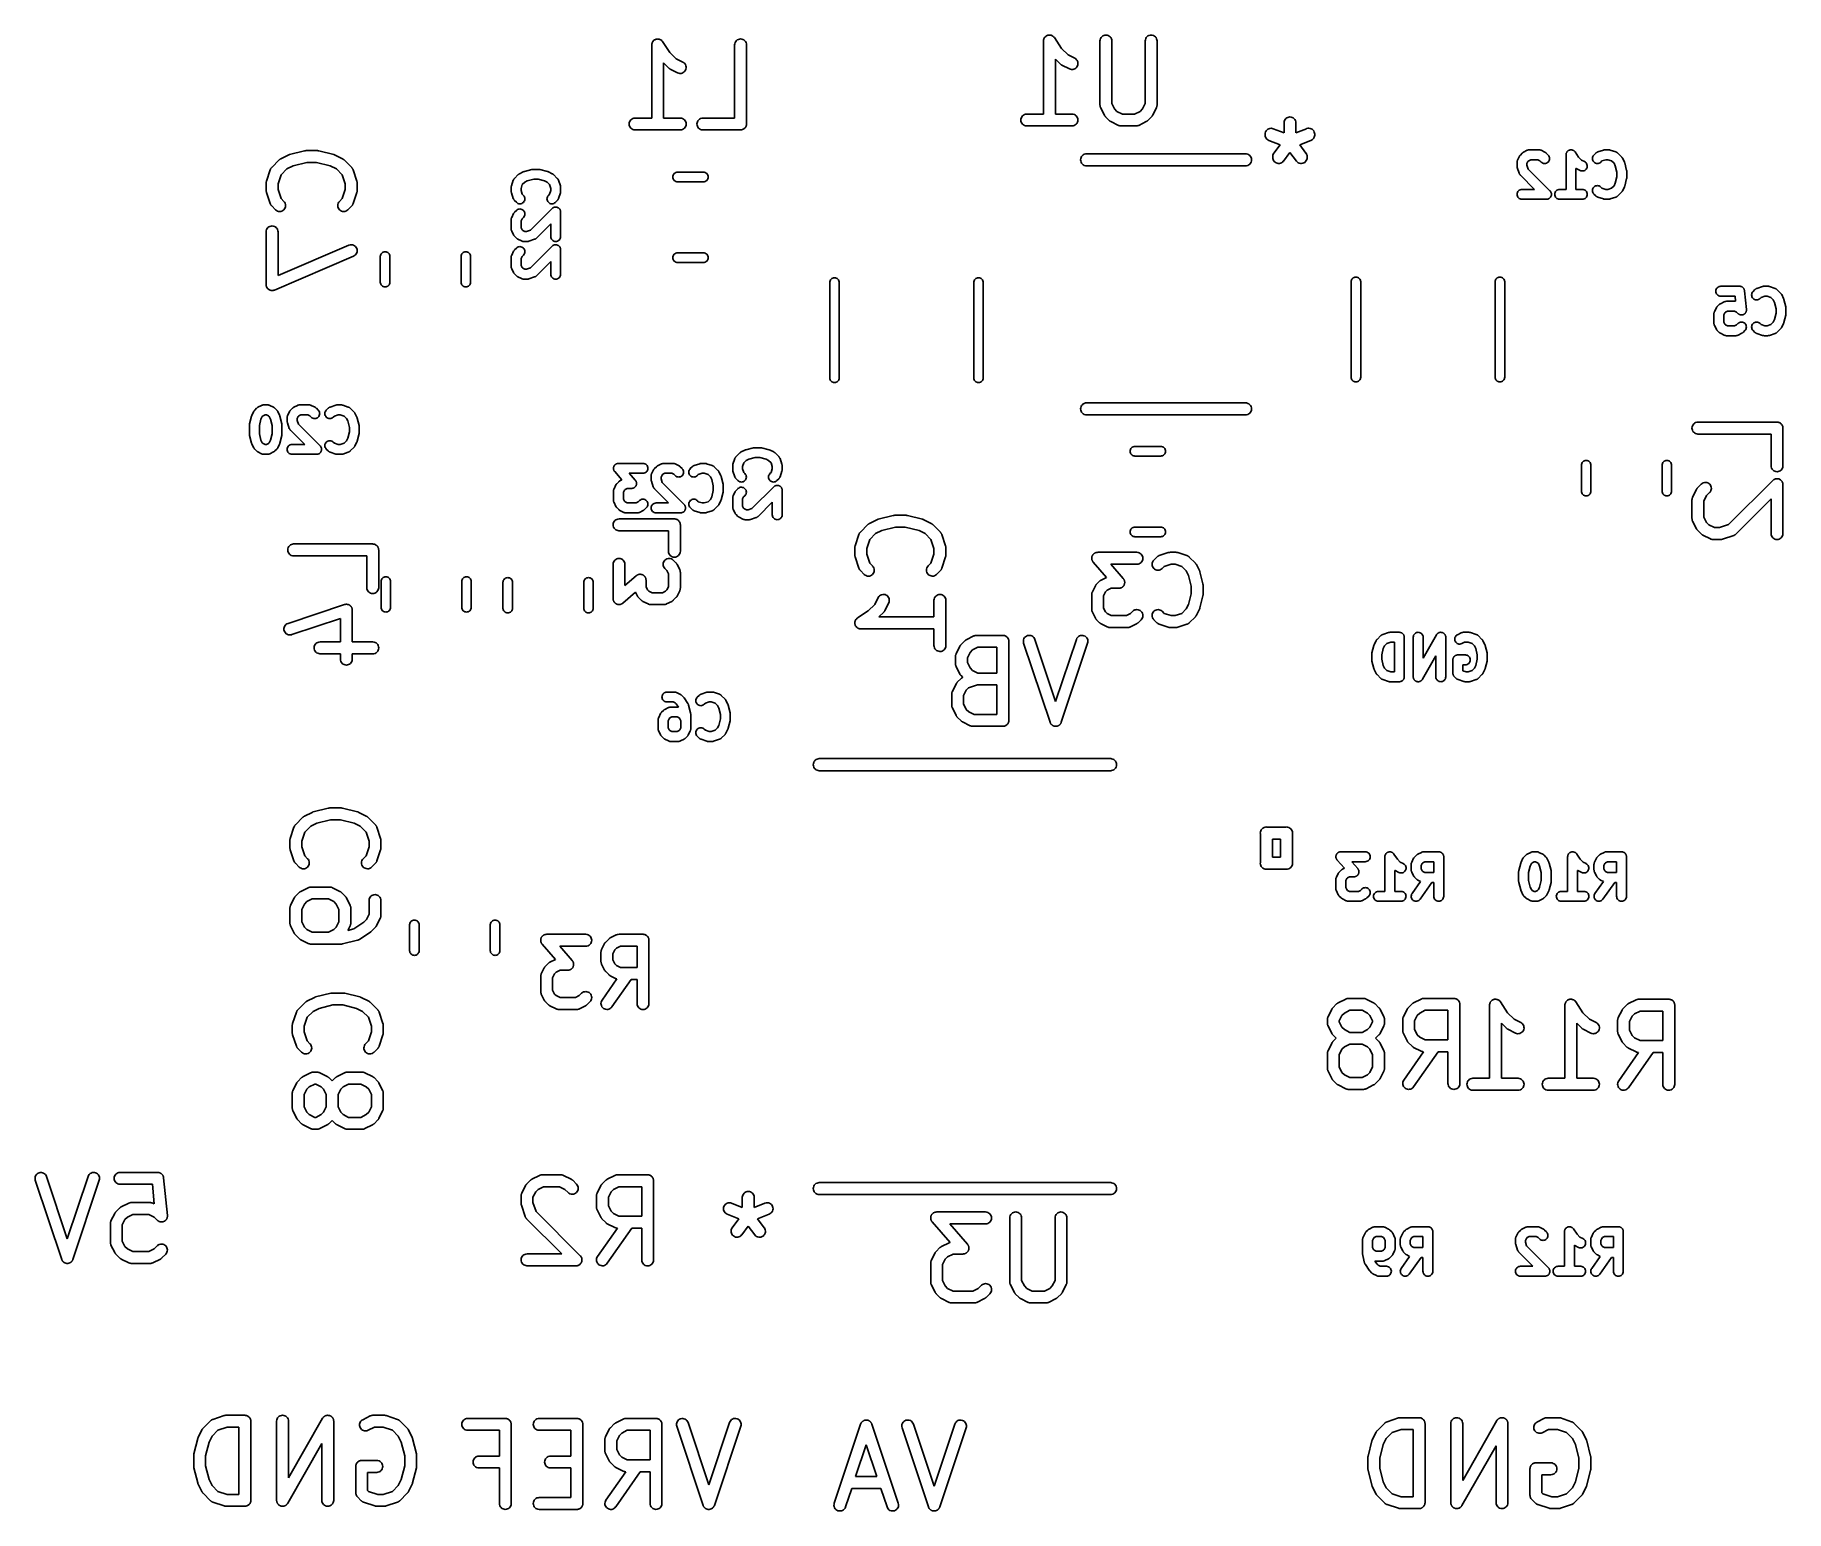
# Model space of a CAD drawing. Extents: x 5.18 to 10.63, y -5.08 to -2.67.
# Drawn here: x 5.181 to 6.052, y -3.404 to -2.67 of the extents above.
import ezdxf

# ---------------------------------------------------------------- set-up
doc = ezdxf.new("R2010")
doc.units = 0
doc.header["$MEASUREMENT"] = 0
doc.layers.add('BLACK', color=7, linetype='CONTINUOUS')

msp = doc.modelspace()

# ---------------------------------------------------------------- linework, layer by layer
at = {"layer": 'BLACK', "linetype": 'CONTINUOUS'}
for p, q in [((5.48794, -2.67459), (5.48797, -2.67431)), ((5.48794, -2.67463), (5.48794, -2.67459)), ((5.48794, -2.67459), (5.48794, -2.67459)), ((5.48794, -2.67459), (5.48794, -2.67459)), ((5.48794, -2.67459), (5.48794, -2.67459)), ((5.48794, -2.71105), (5.48794, -2.67463)), ((5.48797, -2.67431), (5.488, -2.67402)), ((5.488, -2.67402), (5.48809, -2.67373)), ((5.488, -2.67402), (5.488, -2.67402)), ((5.488, -2.67402), (5.488, -2.67402)), ((5.48809, -2.67373), (5.48818, -2.67347)), ((5.48818, -2.67347), (5.48832, -2.6732)), ((5.48818, -2.67347), (5.48818, -2.67347)), ((5.48818, -2.67347), (5.48818, -2.67347)), ((5.48832, -2.6732), (5.48845, -2.67296)), ((5.48845, -2.67296), (5.48845, -2.67296)), ((5.48845, -2.67296), (5.48846, -2.67296)), ((5.48846, -2.67296), (5.48864, -2.67274)), ((5.48864, -2.67274), (5.48882, -2.67252)), ((5.48882, -2.67252), (5.48882, -2.67252)), ((5.48882, -2.67252), (5.48883, -2.67252)), ((5.48883, -2.67252), (5.48904, -2.67234)), ((5.48904, -2.67234), (5.48927, -2.67216)), ((5.48927, -2.67216), (5.48952, -2.67203)), ((5.48927, -2.67216), (5.48927, -2.67216)), ((5.48927, -2.67216), (5.48927, -2.67216)), ((5.48952, -2.67203), (5.48978, -2.67189)), ((5.48978, -2.67189), (5.48978, -2.67189)), ((5.48978, -2.67189), (5.48979, -2.67189)), ((5.48979, -2.67189), (5.49006, -2.67181)), ((5.49006, -2.67181), (5.49033, -2.67173)), ((5.49033, -2.67173), (5.49034, -2.67173)), ((5.49034, -2.67173), (5.49062, -2.6717)), ((5.49034, -2.67173), (5.49034, -2.67173)), ((5.49062, -2.6717), (5.49091, -2.67168)), ((5.49091, -2.67168), (5.49091, -2.67168)), ((5.49091, -2.67168), (5.49119, -2.67171)), ((5.49091, -2.67168), (5.49091, -2.67168)), ((5.49119, -2.67171), (5.49148, -2.67174)), ((5.49148, -2.67174), (5.49148, -2.67174)), ((5.49148, -2.67174), (5.49149, -2.67174)), ((5.49149, -2.67174), (5.49176, -2.67182)), ((5.49176, -2.67182), (5.49203, -2.67191)), ((5.49203, -2.67191), (5.49203, -2.67191)), ((5.49203, -2.67191), (5.49204, -2.67191)), ((5.49204, -2.67191), (5.4923, -2.67205)), ((5.4923, -2.67205), (5.49254, -2.67218)), ((5.49254, -2.67218), (5.49254, -2.67218)), ((5.49254, -2.67218), (5.49254, -2.67218)), ((5.49254, -2.67218), (5.49276, -2.67236)), ((5.49276, -2.67236), (5.49298, -2.67255)), ((5.49298, -2.67255), (5.49299, -2.67255)), ((5.49299, -2.67255), (5.49299, -2.67255)), ((5.49299, -2.67255), (5.49316, -2.67277)), ((5.49316, -2.67277), (5.49335, -2.67299)), ((5.49335, -2.67299), (5.49694, -2.67837)), ((5.52918, -2.67459), (5.52925, -2.67402)), ((5.52918, -2.67463), (5.52918, -2.67459)), ((5.52918, -2.71105), (5.52918, -2.67463)), ((5.52925, -2.67402), (5.52942, -2.67347)), ((5.52942, -2.67347), (5.5297, -2.67296)), ((5.5297, -2.67296), (5.53007, -2.67252)), ((5.53007, -2.67252), (5.53052, -2.67216)), ((5.53052, -2.67216), (5.53103, -2.67189)), ((5.53103, -2.67189), (5.53158, -2.67173)), ((5.53158, -2.67173), (5.53216, -2.67168)), ((5.53216, -2.67168), (5.53273, -2.67174)), ((5.53273, -2.67174), (5.53328, -2.67191)), ((5.53328, -2.67191), (5.53379, -2.67218)), ((5.53379, -2.67218), (5.53423, -2.67255)), ((5.53423, -2.67255), (5.5346, -2.673)), ((5.5346, -2.673), (5.53487, -2.6735)), ((5.53487, -2.6735), (5.53503, -2.67406)), ((5.53503, -2.67406), (5.53509, -2.67463)), ((5.53509, -2.67463), (5.53509, -2.714)), ((5.68286, -2.67262), (5.68289, -2.67234)), ((5.68286, -2.67266), (5.68286, -2.67262)), ((5.68286, -2.67262), (5.68286, -2.67262)), ((5.68286, -2.67262), (5.68286, -2.67262)), ((5.68286, -2.67262), (5.68286, -2.67262)), ((5.68286, -2.70908), (5.68286, -2.67266)), ((5.68289, -2.67234), (5.68292, -2.67205)), ((5.68292, -2.67205), (5.68301, -2.67176)), ((5.68292, -2.67205), (5.68292, -2.67205)), ((5.68292, -2.67205), (5.68292, -2.67205)), ((5.68301, -2.67176), (5.6831, -2.6715)), ((5.6831, -2.6715), (5.68324, -2.67124)), ((5.6831, -2.6715), (5.6831, -2.6715)), ((5.6831, -2.6715), (5.6831, -2.6715)), ((5.68324, -2.67124), (5.68337, -2.671)), ((5.68337, -2.67099), (5.68356, -2.67077)), ((5.68337, -2.671), (5.68337, -2.67099)), ((5.68337, -2.67099), (5.68337, -2.67099)), ((5.68356, -2.67077), (5.68374, -2.67055)), ((5.68374, -2.67055), (5.68374, -2.67055)), ((5.68374, -2.67055), (5.68375, -2.67055)), ((5.68375, -2.67055), (5.68396, -2.67038)), ((5.68396, -2.67038), (5.68419, -2.67019)), ((5.68419, -2.67019), (5.68444, -2.67006)), ((5.68419, -2.67019), (5.68419, -2.67019)), ((5.68419, -2.67019), (5.68419, -2.67019)), ((5.68444, -2.67006), (5.6847, -2.66992)), ((5.6847, -2.66992), (5.68498, -2.66984)), ((5.6847, -2.66992), (5.6847, -2.66992)), ((5.6847, -2.66992), (5.6847, -2.66992)), ((5.68498, -2.66984), (5.68525, -2.66976)), ((5.68525, -2.66976), (5.68526, -2.66976)), ((5.68526, -2.66976), (5.68554, -2.66973)), ((5.68526, -2.66976), (5.68526, -2.66976)), ((5.68554, -2.66973), (5.68583, -2.66971)), ((5.68583, -2.66971), (5.68583, -2.66971)), ((5.68583, -2.66971), (5.68611, -2.66974)), ((5.68583, -2.66971), (5.68583, -2.66971)), ((5.68611, -2.66974), (5.6864, -2.66977)), ((5.6864, -2.66977), (5.6864, -2.66977)), ((5.6864, -2.66977), (5.6864, -2.66977)), ((5.6864, -2.66977), (5.68668, -2.66985)), ((5.68668, -2.66985), (5.68695, -2.66994)), ((5.68695, -2.66994), (5.68695, -2.66994)), ((5.68695, -2.66994), (5.68696, -2.66994)), ((5.68696, -2.66994), (5.68722, -2.67008)), ((5.68722, -2.67008), (5.68746, -2.67021)), ((5.68746, -2.67021), (5.68746, -2.67021)), ((5.68746, -2.67021), (5.68746, -2.67021)), ((5.68746, -2.67021), (5.68768, -2.67039)), ((5.68768, -2.67039), (5.6879, -2.67058)), ((5.6879, -2.67058), (5.6879, -2.67058)), ((5.6879, -2.67058), (5.68791, -2.67058)), ((5.68791, -2.67058), (5.68808, -2.6708)), ((5.68808, -2.6708), (5.68827, -2.67102)), ((5.68827, -2.67102), (5.69186, -2.6764)), ((5.71098, -2.67262), (5.71104, -2.67205)), ((5.71098, -2.67266), (5.71098, -2.67262)), ((5.71098, -2.70453), (5.71098, -2.67266)), ((5.71104, -2.67205), (5.71122, -2.6715)), ((5.71122, -2.6715), (5.7115, -2.67099)), ((5.7115, -2.67099), (5.71187, -2.67055)), ((5.71187, -2.67055), (5.71232, -2.67019)), ((5.71232, -2.67019), (5.71283, -2.66992)), ((5.71283, -2.66992), (5.71338, -2.66976)), ((5.71338, -2.66976), (5.71395, -2.66971)), ((5.71395, -2.66971), (5.71453, -2.66977)), ((5.71453, -2.66977), (5.71508, -2.66994)), ((5.71508, -2.66994), (5.71558, -2.67021)), ((5.71558, -2.67021), (5.71603, -2.67058)), ((5.71603, -2.67058), (5.71639, -2.67103)), ((5.71639, -2.67103), (5.71666, -2.67154)), ((5.71666, -2.67154), (5.71683, -2.67209)), ((5.71683, -2.67209), (5.71689, -2.67266)), ((5.71689, -2.67266), (5.71689, -2.70383)), ((5.73348, -2.67262), (5.73354, -2.67205)), ((5.73348, -2.67266), (5.73348, -2.67262)), ((5.73348, -2.70383), (5.73348, -2.67266)), ((5.73354, -2.67205), (5.73372, -2.6715)), ((5.73372, -2.6715), (5.73399, -2.67099)), ((5.73399, -2.67099), (5.73436, -2.67055)), ((5.73436, -2.67055), (5.73481, -2.67019)), ((5.73481, -2.67019), (5.73532, -2.66992)), ((5.73532, -2.66992), (5.73588, -2.66976)), ((5.73588, -2.66976), (5.73645, -2.66971)), ((5.73645, -2.66971), (5.73702, -2.66977)), ((5.73702, -2.66977), (5.73757, -2.66994)), ((5.73757, -2.66994), (5.73808, -2.67021)), ((5.73808, -2.67021), (5.73852, -2.67058)), ((5.73852, -2.67058), (5.73889, -2.67103)), ((5.73889, -2.67103), (5.73916, -2.67154)), ((5.73916, -2.67154), (5.73933, -2.67209)), ((5.73933, -2.67209), (5.73938, -2.67266)), ((5.73938, -2.67266), (5.73938, -2.70453)), ((5.49694, -2.67837), (5.50014, -2.68158)), ((5.50014, -2.68158), (5.50346, -2.68324)), ((5.50346, -2.68324), (5.5035, -2.68326)), ((5.5035, -2.68326), (5.50398, -2.68357)), ((5.69122, -2.68412), (5.68876, -2.68166)), ((5.68876, -2.68166), (5.68876, -2.70908)), ((5.69186, -2.6764), (5.69506, -2.67961)), ((5.69506, -2.67961), (5.69838, -2.68127)), ((5.69838, -2.68127), (5.69842, -2.68129)), ((5.69842, -2.68129), (5.6989, -2.6816)), ((5.6989, -2.6816), (5.69931, -2.682)), ((5.69931, -2.682), (5.69964, -2.68248)), ((5.69964, -2.68248), (5.69987, -2.683)), ((5.69987, -2.683), (5.69999, -2.68357)), ((5.4963, -2.68609), (5.49384, -2.68363)), ((5.49384, -2.68363), (5.49384, -2.71105)), ((5.49643, -2.6862), (5.4963, -2.68609)), ((5.49655, -2.68631), (5.49643, -2.6862)), ((5.49665, -2.68638), (5.49655, -2.68631)), ((5.49675, -2.68646), (5.49665, -2.68638)), ((5.49689, -2.68654), (5.49675, -2.68646)), ((5.49703, -2.68663), (5.49689, -2.68654)), ((5.49707, -2.68664), (5.49703, -2.68663)), ((5.50082, -2.68852), (5.49707, -2.68664)), ((5.50136, -2.68872), (5.50082, -2.68852)), ((5.50193, -2.68882), (5.50136, -2.68872)), ((5.5025, -2.68881), (5.50193, -2.68882)), ((5.50306, -2.68868), (5.5025, -2.68881)), ((5.50359, -2.68845), (5.50306, -2.68868)), ((5.50406, -2.68812), (5.50359, -2.68845)), ((5.50398, -2.68357), (5.50439, -2.68397)), ((5.50446, -2.6877), (5.50406, -2.68812)), ((5.50439, -2.68397), (5.50472, -2.68444)), ((5.50477, -2.68722), (5.50446, -2.6877)), ((5.50472, -2.68444), (5.50495, -2.68497)), ((5.50498, -2.68668), (5.50477, -2.68722)), ((5.50495, -2.68497), (5.50507, -2.68554)), ((5.50508, -2.68611), (5.50498, -2.68668)), ((5.50507, -2.68554), (5.50508, -2.68611)), ((5.69135, -2.68423), (5.69122, -2.68412)), ((5.69147, -2.68434), (5.69135, -2.68423)), ((5.69157, -2.68441), (5.69147, -2.68434)), ((5.69167, -2.68449), (5.69157, -2.68441)), ((5.69181, -2.68457), (5.69167, -2.68449)), ((5.69195, -2.68466), (5.69181, -2.68457)), ((5.69199, -2.68468), (5.69195, -2.68466)), ((5.69574, -2.68655), (5.69199, -2.68468)), ((5.69628, -2.68676), (5.69574, -2.68655)), ((5.69685, -2.68685), (5.69628, -2.68676)), ((5.69742, -2.68684), (5.69685, -2.68685)), ((5.69798, -2.68671), (5.69742, -2.68684)), ((5.69851, -2.68648), (5.69798, -2.68671)), ((5.69898, -2.68615), (5.69851, -2.68648)), ((5.69938, -2.68573), (5.69898, -2.68615)), ((5.69969, -2.68525), (5.69938, -2.68573)), ((5.6999, -2.68471), (5.69969, -2.68525)), ((5.7, -2.68414), (5.6999, -2.68471)), ((5.69999, -2.68357), (5.7, -2.68414)), ((5.67293, -2.70957), (5.67344, -2.7093)), ((5.67344, -2.7093), (5.67399, -2.70913)), ((5.67399, -2.70913), (5.67456, -2.70908)), ((5.67456, -2.70908), (5.68286, -2.70908)), ((5.68876, -2.70908), (5.69706, -2.70908)), ((5.69706, -2.70908), (5.6971, -2.70908)), ((5.6971, -2.70908), (5.69767, -2.70914)), ((5.69767, -2.70914), (5.69822, -2.70932)), ((5.69822, -2.70932), (5.69873, -2.70959)), ((5.71099, -2.70462), (5.71098, -2.70453)), ((5.71098, -2.7047), (5.71099, -2.70462)), ((5.71102, -2.7049), (5.71098, -2.7047)), ((5.71104, -2.70511), (5.71102, -2.7049)), ((5.71106, -2.70519), (5.71104, -2.70511)), ((5.71107, -2.70527), (5.71106, -2.70519)), ((5.71114, -2.70546), (5.71107, -2.70527)), ((5.7112, -2.70566), (5.71114, -2.70546)), ((5.71124, -2.70573), (5.7112, -2.70566)), ((5.71127, -2.70582), (5.71124, -2.70573)), ((5.71129, -2.70585), (5.71127, -2.70582)), ((5.71317, -2.7096), (5.71129, -2.70585)), ((5.71689, -2.70383), (5.71823, -2.70653)), ((5.71823, -2.70653), (5.71943, -2.70773)), ((5.71943, -2.70773), (5.72213, -2.70908)), ((5.72213, -2.70908), (5.72823, -2.70908)), ((5.72823, -2.70908), (5.73093, -2.70773)), ((5.73093, -2.70773), (5.73213, -2.70653)), ((5.73213, -2.70653), (5.73348, -2.70383)), ((5.73907, -2.70585), (5.7372, -2.7096)), ((5.7391, -2.70577), (5.73907, -2.70585)), ((5.73914, -2.70569), (5.7391, -2.70577)), ((5.7392, -2.7055), (5.73914, -2.70569)), ((5.73928, -2.70531), (5.7392, -2.7055)), ((5.73929, -2.70523), (5.73928, -2.70531)), ((5.73932, -2.70515), (5.73929, -2.70523)), ((5.73934, -2.70495), (5.73932, -2.70515)), ((5.73937, -2.70475), (5.73934, -2.70495)), ((5.73938, -2.70457), (5.73937, -2.70466)), ((5.73937, -2.70466), (5.73937, -2.70475)), ((5.73938, -2.70453), (5.73938, -2.70457)), ((5.47669, -2.71398), (5.47675, -2.71341)), ((5.47674, -2.71455), (5.47669, -2.71398)), ((5.47691, -2.71511), (5.47674, -2.71455)), ((5.47675, -2.71341), (5.47692, -2.71285)), ((5.47717, -2.71562), (5.47691, -2.71511)), ((5.47692, -2.71285), (5.4772, -2.71235)), ((5.47753, -2.71607), (5.47717, -2.71562)), ((5.4772, -2.71235), (5.47756, -2.7119)), ((5.47797, -2.71644), (5.47753, -2.71607)), ((5.47756, -2.7119), (5.47801, -2.71154)), ((5.47848, -2.71671), (5.47797, -2.71644)), ((5.47801, -2.71154), (5.47852, -2.71127)), ((5.47903, -2.71689), (5.47848, -2.71671)), ((5.47852, -2.71127), (5.47907, -2.7111)), ((5.4796, -2.71695), (5.47903, -2.71689)), ((5.47907, -2.7111), (5.47964, -2.71105)), ((5.47964, -2.71695), (5.4796, -2.71695)), ((5.47964, -2.71105), (5.48794, -2.71105)), ((5.50214, -2.71695), (5.47964, -2.71695)), ((5.49384, -2.71105), (5.50214, -2.71105)), ((5.50214, -2.71105), (5.50218, -2.71105)), ((5.50271, -2.7169), (5.50214, -2.71695)), ((5.50218, -2.71105), (5.50275, -2.71111)), ((5.50327, -2.71673), (5.50271, -2.7169)), ((5.50275, -2.71111), (5.5033, -2.71129)), ((5.50377, -2.71646), (5.50327, -2.71673)), ((5.5033, -2.71129), (5.50381, -2.71156)), ((5.50422, -2.71609), (5.50377, -2.71646)), ((5.50381, -2.71156), (5.50425, -2.71193)), ((5.50459, -2.71565), (5.50422, -2.71609)), ((5.50425, -2.71193), (5.50461, -2.71238)), ((5.50486, -2.71514), (5.50459, -2.71565)), ((5.50461, -2.71238), (5.50488, -2.71289)), ((5.50503, -2.71459), (5.50486, -2.71514)), ((5.50488, -2.71289), (5.50504, -2.71345)), ((5.50509, -2.71402), (5.50503, -2.71459)), ((5.50504, -2.71345), (5.50509, -2.71402)), ((5.51044, -2.71398), (5.5105, -2.71341)), ((5.51049, -2.71455), (5.51044, -2.71398)), ((5.51065, -2.71511), (5.51049, -2.71455)), ((5.5105, -2.71341), (5.51067, -2.71285)), ((5.51092, -2.71562), (5.51065, -2.71511)), ((5.51067, -2.71285), (5.51094, -2.71235)), ((5.51128, -2.71607), (5.51092, -2.71562)), ((5.51094, -2.71235), (5.51131, -2.7119)), ((5.51172, -2.71644), (5.51128, -2.71607)), ((5.51131, -2.7119), (5.51175, -2.71154)), ((5.51223, -2.71671), (5.51172, -2.71644)), ((5.51175, -2.71154), (5.51226, -2.71127)), ((5.51277, -2.71689), (5.51223, -2.71671)), ((5.51226, -2.71127), (5.51282, -2.7111)), ((5.51335, -2.71695), (5.51277, -2.71689)), ((5.51282, -2.7111), (5.51339, -2.71105)), ((5.51339, -2.71695), (5.51335, -2.71695)), ((5.51339, -2.71105), (5.52918, -2.71105)), ((5.53214, -2.71695), (5.51339, -2.71695)), ((5.53241, -2.71692), (5.53214, -2.71695)), ((5.53269, -2.7169), (5.53241, -2.71692)), ((5.5327, -2.7169), (5.53269, -2.7169)), ((5.53271, -2.7169), (5.5327, -2.7169)), ((5.53298, -2.71682), (5.53271, -2.7169)), ((5.53324, -2.71674), (5.53298, -2.71682)), ((5.53325, -2.71673), (5.53324, -2.71674)), ((5.53326, -2.71673), (5.53325, -2.71673)), ((5.53351, -2.7166), (5.53326, -2.71673)), ((5.53375, -2.71647), (5.53351, -2.7166)), ((5.53376, -2.71646), (5.53375, -2.71647)), ((5.53377, -2.71646), (5.53376, -2.71646)), ((5.53399, -2.71628), (5.53377, -2.71646)), ((5.5342, -2.71611), (5.53399, -2.71628)), ((5.53421, -2.7161), (5.5342, -2.71611)), ((5.53422, -2.71609), (5.53421, -2.7161)), ((5.53439, -2.71588), (5.53422, -2.71609)), ((5.53457, -2.71567), (5.53439, -2.71588)), ((5.53458, -2.71566), (5.53457, -2.71567)), ((5.53472, -2.71541), (5.53458, -2.71565)), ((5.53458, -2.71565), (5.53458, -2.71566)), ((5.53485, -2.71516), (5.53472, -2.71541)), ((5.53486, -2.71514), (5.53485, -2.71515)), ((5.53485, -2.71515), (5.53485, -2.71516)), ((5.53494, -2.71488), (5.53486, -2.71514)), ((5.53502, -2.71461), (5.53494, -2.71488)), ((5.53503, -2.7146), (5.53502, -2.71461)), ((5.53506, -2.71432), (5.53503, -2.71459)), ((5.53503, -2.71459), (5.53503, -2.7146)), ((5.53509, -2.71404), (5.53506, -2.71432)), ((5.53509, -2.714), (5.53509, -2.71402)), ((5.53509, -2.71402), (5.53509, -2.71402)), ((5.53509, -2.71402), (5.53509, -2.71402)), ((5.53509, -2.71402), (5.53509, -2.71404)), ((5.67161, -2.71201), (5.67167, -2.71144)), ((5.67166, -2.71258), (5.67161, -2.71201)), ((5.67182, -2.71314), (5.67166, -2.71258)), ((5.67167, -2.71144), (5.67184, -2.71089)), ((5.67209, -2.71365), (5.67182, -2.71314)), ((5.67184, -2.71089), (5.67211, -2.71038)), ((5.67245, -2.7141), (5.67209, -2.71365)), ((5.67211, -2.71038), (5.67248, -2.70994)), ((5.67289, -2.71447), (5.67245, -2.7141)), ((5.67248, -2.70994), (5.67293, -2.70957)), ((5.6734, -2.71474), (5.67289, -2.71447)), ((5.67395, -2.71492), (5.6734, -2.71474)), ((5.67452, -2.71498), (5.67395, -2.71492)), ((5.67456, -2.71498), (5.67452, -2.71498)), ((5.69706, -2.71498), (5.67456, -2.71498)), ((5.69763, -2.71493), (5.69706, -2.71498)), ((5.69818, -2.71476), (5.69763, -2.71493)), ((5.69869, -2.71449), (5.69818, -2.71476)), ((5.69914, -2.71413), (5.69869, -2.71449)), ((5.69873, -2.70959), (5.69917, -2.70996)), ((5.69951, -2.71368), (5.69914, -2.71413)), ((5.69917, -2.70996), (5.69953, -2.71041)), ((5.69978, -2.71317), (5.69951, -2.71368)), ((5.69953, -2.71041), (5.6998, -2.71092)), ((5.69995, -2.71262), (5.69978, -2.71317)), ((5.6998, -2.71092), (5.69996, -2.71148)), ((5.70001, -2.71205), (5.69995, -2.71262)), ((5.69996, -2.71148), (5.70001, -2.71205)), ((5.71325, -2.70974), (5.71317, -2.7096)), ((5.71333, -2.70989), (5.71325, -2.70974)), ((5.71341, -2.70999), (5.71333, -2.70989)), ((5.71347, -2.71009), (5.71341, -2.70999)), ((5.71359, -2.71021), (5.71347, -2.71009)), ((5.71369, -2.71034), (5.71359, -2.71021)), ((5.71372, -2.71037), (5.71369, -2.71034)), ((5.71559, -2.71224), (5.71372, -2.71037)), ((5.71572, -2.71235), (5.71559, -2.71224)), ((5.71584, -2.71246), (5.71572, -2.71235)), ((5.71594, -2.71253), (5.71584, -2.71246)), ((5.71604, -2.71261), (5.71594, -2.71253)), ((5.71619, -2.71269), (5.71604, -2.71261)), ((5.71632, -2.71278), (5.71619, -2.71269)), ((5.71636, -2.7128), (5.71632, -2.71278)), ((5.72011, -2.71467), (5.71636, -2.7128)), ((5.72019, -2.7147), (5.72011, -2.71467)), ((5.72027, -2.71474), (5.72019, -2.7147)), ((5.72046, -2.71481), (5.72027, -2.71474)), ((5.72065, -2.71488), (5.72046, -2.71481)), ((5.72074, -2.71489), (5.72065, -2.71488)), ((5.72082, -2.71492), (5.72074, -2.71489)), ((5.72102, -2.71494), (5.72082, -2.71492)), ((5.72122, -2.71498), (5.72102, -2.71494)), ((5.7213, -2.71497), (5.72122, -2.71498)), ((5.72139, -2.71498), (5.7213, -2.71497)), ((5.72143, -2.71498), (5.72139, -2.71498)), ((5.72893, -2.71498), (5.72143, -2.71498)), ((5.72902, -2.71497), (5.72893, -2.71498)), ((5.7291, -2.71498), (5.72902, -2.71497)), ((5.7293, -2.71495), (5.7291, -2.71498)), ((5.7295, -2.71493), (5.7293, -2.71495)), ((5.72959, -2.7149), (5.7295, -2.71493)), ((5.72967, -2.71489), (5.72959, -2.7149)), ((5.72986, -2.71482), (5.72967, -2.71489)), ((5.73006, -2.71476), (5.72986, -2.71482)), ((5.73013, -2.71472), (5.73006, -2.71476)), ((5.73021, -2.71469), (5.73013, -2.71472)), ((5.73025, -2.71467), (5.73021, -2.71469)), ((5.734, -2.7128), (5.73025, -2.71467)), ((5.73414, -2.71271), (5.734, -2.7128)), ((5.73429, -2.71263), (5.73414, -2.71271)), ((5.73438, -2.71256), (5.73429, -2.71263)), ((5.73449, -2.71249), (5.73438, -2.71256)), ((5.73461, -2.71238), (5.73449, -2.71249)), ((5.73474, -2.71227), (5.73461, -2.71238)), ((5.73477, -2.71224), (5.73474, -2.71227)), ((5.73664, -2.71037), (5.73477, -2.71224)), ((5.73675, -2.71024), (5.73664, -2.71037)), ((5.73686, -2.71012), (5.73675, -2.71024)), ((5.73693, -2.71002), (5.73686, -2.71012)), ((5.73701, -2.70992), (5.73693, -2.71002)), ((5.73709, -2.70978), (5.73701, -2.70992)), ((5.73718, -2.70964), (5.73709, -2.70978)), ((5.7372, -2.7096), (5.73718, -2.70964)), ((5.79322, -2.71851), (5.79338, -2.71796)), ((5.79338, -2.71796), (5.79365, -2.71745)), ((5.79365, -2.71745), (5.79401, -2.717)), ((5.79401, -2.717), (5.79446, -2.71663)), ((5.79446, -2.71663), (5.79496, -2.71635)), ((5.79496, -2.71635), (5.79551, -2.71618)), ((5.79551, -2.71618), (5.79608, -2.71612)), ((5.79608, -2.71612), (5.79666, -2.71617)), ((5.79666, -2.71617), (5.79721, -2.71633)), ((5.79721, -2.71633), (5.80254, -2.71846)), ((5.80254, -2.71341), (5.8026, -2.71283)), ((5.80254, -2.71345), (5.80254, -2.71341)), ((5.80254, -2.71846), (5.80254, -2.71345)), ((5.8026, -2.71283), (5.80277, -2.71228)), ((5.80277, -2.71228), (5.80305, -2.71178)), ((5.80305, -2.71178), (5.80342, -2.71134)), ((5.80342, -2.71134), (5.80387, -2.71098)), ((5.80387, -2.71098), (5.80438, -2.71071)), ((5.80438, -2.71071), (5.80494, -2.71055)), ((5.80494, -2.71055), (5.80551, -2.7105)), ((5.80551, -2.7105), (5.80608, -2.71056)), ((5.80608, -2.71056), (5.80663, -2.71073)), ((5.80663, -2.71073), (5.80714, -2.711)), ((5.80714, -2.711), (5.80758, -2.71137)), ((5.80758, -2.71137), (5.80795, -2.71181)), ((5.80795, -2.71181), (5.80822, -2.71232)), ((5.80822, -2.71232), (5.80839, -2.71287)), ((5.80839, -2.71287), (5.80844, -2.71345)), ((5.80844, -2.71345), (5.80844, -2.71846)), ((5.80844, -2.71846), (5.81377, -2.71633)), ((5.81377, -2.71633), (5.8138, -2.71632)), ((5.8138, -2.71632), (5.81436, -2.71616)), ((5.81436, -2.71616), (5.81493, -2.71612)), ((5.81493, -2.71612), (5.81551, -2.71619)), ((5.81551, -2.71619), (5.81605, -2.71637)), ((5.81605, -2.71637), (5.81656, -2.71665)), ((5.81656, -2.71665), (5.81699, -2.71703)), ((5.81699, -2.71703), (5.81735, -2.71748)), ((5.81735, -2.71748), (5.81761, -2.71799)), ((5.81761, -2.71799), (5.81777, -2.71855)), ((5.79316, -2.71908), (5.79322, -2.71851)), ((5.79318, -2.71927), (5.79316, -2.71908)), ((5.79316, -2.71948), (5.79318, -2.71927)), ((5.79322, -2.72005), (5.79316, -2.71948)), ((5.79339, -2.7206), (5.79322, -2.72005)), ((5.79366, -2.72111), (5.79339, -2.7206)), ((5.79403, -2.72155), (5.79366, -2.72111)), ((5.79447, -2.72192), (5.79403, -2.72155)), ((5.79498, -2.72219), (5.79447, -2.72192)), ((5.79502, -2.72221), (5.79498, -2.72219)), ((5.80059, -2.72444), (5.79502, -2.72221)), ((5.7975, -2.72855), (5.80059, -2.72444)), ((5.81596, -2.72221), (5.81039, -2.72444)), ((5.81039, -2.72444), (5.81348, -2.72855)), ((5.81647, -2.72194), (5.81596, -2.72221)), ((5.81692, -2.72158), (5.81647, -2.72194)), ((5.81729, -2.72114), (5.81692, -2.72158)), ((5.81757, -2.72064), (5.81729, -2.72114)), ((5.81775, -2.72009), (5.81757, -2.72064)), ((5.81781, -2.71952), (5.81775, -2.72009)), ((5.81777, -2.71855), (5.81781, -2.71912)), ((5.81781, -2.71912), (5.8178, -2.71929)), ((5.8178, -2.71929), (5.81781, -2.71952)), ((5.92377, -2.72703), (5.92394, -2.72698)), ((5.92394, -2.72698), (5.92409, -2.72693)), ((5.92409, -2.72693), (5.92416, -2.72691)), ((5.92416, -2.72691), (5.92423, -2.72689)), ((5.92423, -2.72689), (5.9244, -2.72688)), ((5.9244, -2.72688), (5.92457, -2.72685)), ((5.92457, -2.72685), (5.92464, -2.72685)), ((5.92464, -2.72685), (5.92471, -2.72685)), ((5.92471, -2.72685), (5.9294, -2.72685)), ((5.9294, -2.72685), (5.92943, -2.72685)), ((5.92943, -2.72685), (5.92951, -2.72685)), ((5.92951, -2.72685), (5.92958, -2.72685)), ((5.92958, -2.72685), (5.92974, -2.72688)), ((5.92974, -2.72688), (5.92991, -2.7269)), ((5.92991, -2.7269), (5.92998, -2.72692)), ((5.92998, -2.72692), (5.93005, -2.72693)), ((5.93005, -2.72693), (5.93021, -2.72699)), ((5.94441, -2.72703), (5.94465, -2.72696)), ((5.94465, -2.72696), (5.94487, -2.72689)), ((5.94487, -2.72689), (5.94511, -2.72687)), ((5.94487, -2.72689), (5.94487, -2.72689)), ((5.94487, -2.72689), (5.94487, -2.72689)), ((5.94511, -2.72687), (5.94535, -2.72685)), ((5.94535, -2.72685), (5.94535, -2.72685)), ((5.94535, -2.72685), (5.94558, -2.72687)), ((5.94535, -2.72685), (5.94535, -2.72685)), ((5.94558, -2.72687), (5.94583, -2.7269)), ((5.94583, -2.7269), (5.94583, -2.7269)), ((5.94583, -2.7269), (5.94583, -2.7269)), ((5.94583, -2.7269), (5.94604, -2.72696)), ((5.94604, -2.72696), (5.94628, -2.72704)), ((5.95862, -2.72791), (5.96143, -2.72697)), ((5.96143, -2.72697), (5.96146, -2.72696)), ((5.96146, -2.72696), (5.9616, -2.72693)), ((5.9616, -2.72693), (5.96173, -2.72689)), ((5.96173, -2.72689), (5.96183, -2.72688)), ((5.96183, -2.72688), (5.96193, -2.72686)), ((5.96193, -2.72686), (5.96207, -2.72686)), ((5.96207, -2.72686), (5.96221, -2.72685)), ((5.96221, -2.72685), (5.96408, -2.72685)), ((5.96408, -2.72685), (5.96412, -2.72685)), ((5.96412, -2.72685), (5.96425, -2.72686)), ((5.96425, -2.72686), (5.96439, -2.72687)), ((5.96439, -2.72687), (5.96449, -2.72689)), ((5.96449, -2.72689), (5.96459, -2.7269)), ((5.96459, -2.7269), (5.96473, -2.72694)), ((5.96473, -2.72694), (5.96486, -2.72697)), ((5.96486, -2.72697), (5.96767, -2.72791)), ((5.29871, -2.73575), (5.29878, -2.73569)), ((5.29878, -2.73569), (5.29883, -2.73563)), ((5.29883, -2.73563), (5.30258, -2.73188)), ((5.30258, -2.73188), (5.30261, -2.73185)), ((5.30261, -2.73185), (5.30274, -2.73175)), ((5.30274, -2.73175), (5.30286, -2.73163)), ((5.30286, -2.73163), (5.30297, -2.73157)), ((5.30297, -2.73157), (5.30306, -2.73149)), ((5.30306, -2.73149), (5.30321, -2.73141)), ((5.30321, -2.73141), (5.30335, -2.73132)), ((5.30335, -2.73132), (5.3071, -2.72945)), ((5.30945, -2.73488), (5.30642, -2.73639)), ((5.3071, -2.72945), (5.30714, -2.72943)), ((5.30714, -2.72943), (5.30715, -2.72943)), ((5.30715, -2.72943), (5.30716, -2.72942)), ((5.30716, -2.72942), (5.30742, -2.72933)), ((5.30742, -2.72933), (5.30768, -2.72923)), ((5.30768, -2.72923), (5.30769, -2.72923)), ((5.30769, -2.72923), (5.3077, -2.72923)), ((5.3077, -2.72923), (5.3152, -2.72735)), ((5.31628, -2.73317), (5.30945, -2.73488)), ((5.3152, -2.72735), (5.31524, -2.72734)), ((5.31524, -2.72734), (5.3153, -2.72733)), ((5.3153, -2.72733), (5.31535, -2.72732)), ((5.31535, -2.72732), (5.31558, -2.7273)), ((5.31558, -2.7273), (5.31581, -2.72727)), ((5.31581, -2.72727), (5.31587, -2.72727)), ((5.31587, -2.72727), (5.31592, -2.72726)), ((5.31592, -2.72726), (5.32154, -2.72726)), ((5.32118, -2.73317), (5.31628, -2.73317)), ((5.32801, -2.73488), (5.32118, -2.73317)), ((5.32154, -2.72726), (5.32159, -2.72726)), ((5.32159, -2.72726), (5.32164, -2.72727)), ((5.32164, -2.72727), (5.32169, -2.72727)), ((5.32169, -2.72727), (5.32192, -2.7273)), ((5.32192, -2.7273), (5.32216, -2.72733)), ((5.32216, -2.72733), (5.32221, -2.72734)), ((5.32221, -2.72734), (5.32226, -2.72735)), ((5.32226, -2.72735), (5.32976, -2.72923)), ((5.33104, -2.73639), (5.32801, -2.73488)), ((5.32976, -2.72923), (5.3298, -2.72924)), ((5.3298, -2.72924), (5.32981, -2.72924)), ((5.32981, -2.72924), (5.32983, -2.72924)), ((5.32983, -2.72924), (5.33008, -2.72934)), ((5.33008, -2.72934), (5.33034, -2.72944)), ((5.33034, -2.72944), (5.33035, -2.72944)), ((5.33035, -2.72944), (5.33036, -2.72945)), ((5.33036, -2.72945), (5.33411, -2.73132)), ((5.33411, -2.73132), (5.33415, -2.73134)), ((5.33415, -2.73134), (5.33429, -2.73143)), ((5.33429, -2.73143), (5.33444, -2.73151)), ((5.33444, -2.73151), (5.33453, -2.73159)), ((5.33453, -2.73159), (5.33463, -2.73166)), ((5.33463, -2.73166), (5.33475, -2.73177)), ((5.33475, -2.73177), (5.33488, -2.73188)), ((5.33488, -2.73188), (5.33863, -2.73563)), ((5.33863, -2.73563), (5.33866, -2.73566)), ((5.33866, -2.73566), (5.33871, -2.73572)), ((5.70132, -2.73183), (5.70138, -2.73124)), ((5.70138, -2.73241), (5.70132, -2.73183)), ((5.70138, -2.73124), (5.70155, -2.73067)), ((5.70155, -2.73298), (5.70138, -2.73241)), ((5.70155, -2.73067), (5.70183, -2.73015)), ((5.70183, -2.7335), (5.70155, -2.73298)), ((5.70183, -2.73015), (5.7022, -2.7297)), ((5.7022, -2.73396), (5.70183, -2.7335)), ((5.7022, -2.7297), (5.70266, -2.72932)), ((5.70266, -2.73433), (5.7022, -2.73396)), ((5.70266, -2.72932), (5.70318, -2.72904)), ((5.70318, -2.73461), (5.70266, -2.73433)), ((5.70318, -2.72904), (5.70375, -2.72887)), ((5.70375, -2.73478), (5.70318, -2.73461)), ((5.70375, -2.72887), (5.70419, -2.72883)), ((5.70419, -2.73483), (5.70375, -2.73478)), ((5.70419, -2.72883), (5.78348, -2.72883)), ((5.78348, -2.73483), (5.70419, -2.73483)), ((5.78348, -2.72883), (5.78392, -2.72887)), ((5.78392, -2.73478), (5.78348, -2.73483)), ((5.78392, -2.72887), (5.78449, -2.72904)), ((5.78449, -2.73461), (5.78392, -2.73478)), ((5.78449, -2.72904), (5.78501, -2.72932)), ((5.78501, -2.73433), (5.78449, -2.73461)), ((5.78501, -2.72932), (5.78547, -2.7297)), ((5.78547, -2.73396), (5.78501, -2.73433)), ((5.78547, -2.7297), (5.78584, -2.73015)), ((5.78584, -2.7335), (5.78547, -2.73396)), ((5.78584, -2.73015), (5.78612, -2.73067)), ((5.78612, -2.73298), (5.78584, -2.7335)), ((5.78612, -2.73067), (5.78629, -2.73124)), ((5.78629, -2.73241), (5.78612, -2.73298)), ((5.78629, -2.73124), (5.78635, -2.73183)), ((5.78635, -2.73183), (5.78629, -2.73241)), ((5.79692, -2.73015), (5.79701, -2.72958)), ((5.79693, -2.73046), (5.79692, -2.73015)), ((5.79692, -2.73055), (5.79693, -2.73046)), ((5.79694, -2.73112), (5.79692, -2.73055)), ((5.79707, -2.73168), (5.79694, -2.73112)), ((5.79701, -2.72958), (5.7972, -2.72904)), ((5.79732, -2.73221), (5.79707, -2.73168)), ((5.7972, -2.72904), (5.7975, -2.72855)), ((5.79765, -2.73267), (5.79732, -2.73221)), ((5.79808, -2.73306), (5.79765, -2.73267)), ((5.79857, -2.73337), (5.79808, -2.73306)), ((5.79911, -2.73357), (5.79857, -2.73337)), ((5.79968, -2.73366), (5.79911, -2.73357)), ((5.80025, -2.73364), (5.79968, -2.73366)), ((5.80081, -2.73351), (5.80025, -2.73364)), ((5.80134, -2.73327), (5.80081, -2.73351)), ((5.80181, -2.73294), (5.80134, -2.73327)), ((5.8022, -2.73252), (5.80181, -2.73294)), ((5.80223, -2.73249), (5.8022, -2.73252)), ((5.80549, -2.72814), (5.80223, -2.73249)), ((5.80875, -2.73249), (5.80549, -2.72814)), ((5.80914, -2.73291), (5.80875, -2.73249)), ((5.8096, -2.73325), (5.80914, -2.73291)), ((5.81013, -2.7335), (5.8096, -2.73325)), ((5.81069, -2.73364), (5.81013, -2.7335)), ((5.81126, -2.73366), (5.81069, -2.73364)), ((5.81183, -2.73358), (5.81126, -2.73366)), ((5.81237, -2.73338), (5.81183, -2.73358)), ((5.81287, -2.73309), (5.81237, -2.73338)), ((5.8133, -2.7327), (5.81287, -2.73309)), ((5.81364, -2.73224), (5.8133, -2.7327)), ((5.81348, -2.72855), (5.8135, -2.72858)), ((5.8135, -2.72858), (5.81379, -2.72908)), ((5.81389, -2.73172), (5.81364, -2.73224)), ((5.81379, -2.72908), (5.81398, -2.72962)), ((5.81403, -2.73116), (5.81389, -2.73172)), ((5.81398, -2.72962), (5.81406, -2.73019)), ((5.81406, -2.73059), (5.81403, -2.73116)), ((5.81406, -2.73019), (5.81405, -2.73048)), ((5.81405, -2.73048), (5.81406, -2.73059)), ((5.9185, -2.73302), (5.91851, -2.73295)), ((5.9185, -2.73306), (5.9185, -2.73302)), ((5.9185, -2.73493), (5.9185, -2.73306)), ((5.91852, -2.73507), (5.9185, -2.73493)), ((5.91851, -2.73288), (5.91854, -2.73271)), ((5.91851, -2.73295), (5.91851, -2.73288)), ((5.91852, -2.73521), (5.91852, -2.73507)), ((5.91854, -2.73531), (5.91852, -2.73521)), ((5.91854, -2.73271), (5.91856, -2.73254)), ((5.91855, -2.73541), (5.91854, -2.73531)), ((5.91859, -2.73554), (5.91855, -2.73541)), ((5.91856, -2.73254), (5.91858, -2.73248)), ((5.91858, -2.73248), (5.91859, -2.7324)), ((5.91859, -2.7324), (5.91865, -2.73225)), ((5.91862, -2.73568), (5.91859, -2.73554)), ((5.91863, -2.73571), (5.91862, -2.73568)), ((5.91865, -2.73225), (5.9187, -2.73209)), ((5.9187, -2.73209), (5.91874, -2.73202)), ((5.91874, -2.73202), (5.91876, -2.73196)), ((5.91876, -2.73196), (5.9197, -2.73008)), ((5.9197, -2.73008), (5.91972, -2.73005)), ((5.91972, -2.73005), (5.91979, -2.72993)), ((5.91979, -2.72993), (5.91986, -2.72981)), ((5.91986, -2.72981), (5.91992, -2.72973)), ((5.91992, -2.72973), (5.91998, -2.72965)), ((5.91998, -2.72965), (5.92007, -2.72955)), ((5.92007, -2.72955), (5.92016, -2.72944)), ((5.92016, -2.72944), (5.9211, -2.7285)), ((5.9211, -2.7285), (5.92112, -2.72848)), ((5.92112, -2.72848), (5.92123, -2.72839)), ((5.92123, -2.72839), (5.92133, -2.7283)), ((5.92133, -2.7283), (5.92142, -2.72824)), ((5.92142, -2.72824), (5.9215, -2.72818)), ((5.9215, -2.72818), (5.92162, -2.72812)), ((5.92162, -2.72812), (5.92174, -2.72804)), ((5.92174, -2.72804), (5.92361, -2.72711)), ((5.92392, -2.73264), (5.92342, -2.73364)), ((5.92342, -2.73364), (5.92342, -2.73453)), ((5.92342, -2.73453), (5.92405, -2.73641)), ((5.92361, -2.72711), (5.92364, -2.72709)), ((5.92364, -2.72709), (5.92371, -2.72707)), ((5.92371, -2.72707), (5.92377, -2.72703)), ((5.9243, -2.73227), (5.92392, -2.73264)), ((5.92529, -2.73177), (5.9243, -2.73227)), ((5.92882, -2.73177), (5.92529, -2.73177)), ((5.92982, -2.73227), (5.92882, -2.73177)), ((5.93047, -2.73292), (5.92982, -2.73227)), ((5.93021, -2.72699), (5.93037, -2.72705)), ((5.93037, -2.72705), (5.93043, -2.72708)), ((5.93043, -2.72708), (5.9305, -2.72711)), ((5.93084, -2.73323), (5.93047, -2.73292)), ((5.9305, -2.72711), (5.93237, -2.72804)), ((5.93127, -2.73345), (5.93084, -2.73323)), ((5.93173, -2.73359), (5.93127, -2.73345)), ((5.9322, -2.73364), (5.93173, -2.73359)), ((5.93268, -2.7336), (5.9322, -2.73364)), ((5.93237, -2.72804), (5.93241, -2.72806)), ((5.93241, -2.72806), (5.93252, -2.72813)), ((5.93252, -2.72813), (5.93264, -2.7282)), ((5.93264, -2.7282), (5.93272, -2.72826)), ((5.93314, -2.73346), (5.93268, -2.7336)), ((5.93272, -2.72826), (5.93281, -2.72832)), ((5.93281, -2.72832), (5.93291, -2.72842)), ((5.93291, -2.72842), (5.93301, -2.7285)), ((5.93301, -2.7285), (5.93395, -2.72944)), ((5.93357, -2.73324), (5.93314, -2.73346)), ((5.93394, -2.73293), (5.93357, -2.73324)), ((5.93425, -2.73256), (5.93394, -2.73293)), ((5.93395, -2.72944), (5.93398, -2.72947)), ((5.93398, -2.72947), (5.93428, -2.72984)), ((5.93448, -2.73214), (5.93425, -2.73256)), ((5.93428, -2.72984), (5.9345, -2.73027)), ((5.93462, -2.73168), (5.93448, -2.73214)), ((5.9345, -2.73027), (5.93463, -2.73073)), ((5.93467, -2.73121), (5.93462, -2.73168)), ((5.93463, -2.73073), (5.93467, -2.73121)), ((5.94287, -2.72927), (5.9429, -2.72903)), ((5.94287, -2.72931), (5.94287, -2.72927)), ((5.94287, -2.74653), (5.94287, -2.72931)), ((5.9429, -2.72903), (5.94293, -2.7288)), ((5.94293, -2.7288), (5.943, -2.72858)), ((5.94293, -2.7288), (5.94293, -2.7288)), ((5.94293, -2.7288), (5.94293, -2.7288)), ((5.943, -2.72858), (5.94307, -2.72834)), ((5.94307, -2.72834), (5.94319, -2.72813)), ((5.94307, -2.72834), (5.94307, -2.72834)), ((5.94307, -2.72834), (5.94307, -2.72834)), ((5.94319, -2.72813), (5.9433, -2.72792)), ((5.9433, -2.72792), (5.94346, -2.72773)), ((5.9433, -2.72792), (5.9433, -2.72792)), ((5.9433, -2.72792), (5.9433, -2.72792)), ((5.94346, -2.72773), (5.94361, -2.72755)), ((5.94361, -2.72755), (5.94381, -2.72739)), ((5.94361, -2.72755), (5.94361, -2.72755)), ((5.94361, -2.72755), (5.94361, -2.72755)), ((5.94381, -2.72739), (5.94398, -2.72725)), ((5.94398, -2.72725), (5.94399, -2.72725)), ((5.94399, -2.72725), (5.94421, -2.72713)), ((5.94399, -2.72725), (5.94399, -2.72725)), ((5.94421, -2.72713), (5.94441, -2.72703)), ((5.94441, -2.72703), (5.94441, -2.72703)), ((5.94441, -2.72703), (5.94441, -2.72703)), ((5.94628, -2.72704), (5.94629, -2.72704)), ((5.94629, -2.72704), (5.94629, -2.72704)), ((5.94629, -2.72704), (5.94649, -2.72715)), ((5.94649, -2.72715), (5.94671, -2.72726)), ((5.94671, -2.72726), (5.94671, -2.72727)), ((5.94671, -2.72727), (5.94671, -2.72727)), ((5.94671, -2.72727), (5.94689, -2.72742)), ((5.94689, -2.72742), (5.94708, -2.72757)), ((5.94708, -2.72757), (5.94708, -2.72757)), ((5.94708, -2.72757), (5.94708, -2.72757)), ((5.94708, -2.72757), (5.94723, -2.72776)), ((5.94723, -2.72776), (5.94738, -2.72794)), ((5.94738, -2.72794), (5.94912, -2.73055)), ((5.94912, -2.73055), (5.95054, -2.73197)), ((5.95054, -2.73197), (5.95206, -2.73273)), ((5.95206, -2.73273), (5.95209, -2.73275)), ((5.95209, -2.73275), (5.95249, -2.73301)), ((5.95249, -2.73301), (5.95284, -2.73334)), ((5.95284, -2.73334), (5.95311, -2.73374)), ((5.95311, -2.73374), (5.9533, -2.73418)), ((5.95333, -2.7356), (5.95315, -2.73605)), ((5.9533, -2.73418), (5.9534, -2.73465)), ((5.95341, -2.73513), (5.95333, -2.7356)), ((5.9534, -2.73465), (5.95341, -2.73513)), ((5.956, -2.73117), (5.95605, -2.7307)), ((5.95604, -2.73165), (5.956, -2.73117)), ((5.95618, -2.73211), (5.95604, -2.73165)), ((5.95605, -2.7307), (5.95619, -2.73024)), ((5.9564, -2.73254), (5.95618, -2.73211)), ((5.95619, -2.73024), (5.95641, -2.72981)), ((5.95671, -2.73291), (5.9564, -2.73254)), ((5.95641, -2.72981), (5.95672, -2.72944)), ((5.95708, -2.73322), (5.95671, -2.73291)), ((5.95672, -2.72944), (5.95766, -2.7285)), ((5.9575, -2.73345), (5.95708, -2.73322)), ((5.95795, -2.73359), (5.9575, -2.73345)), ((5.95766, -2.7285), (5.95768, -2.72848)), ((5.95768, -2.72848), (5.95774, -2.72843)), ((5.95774, -2.72843), (5.95779, -2.72838)), ((5.95779, -2.72838), (5.95792, -2.72829)), ((5.95792, -2.72829), (5.95806, -2.72818)), ((5.95843, -2.73364), (5.95795, -2.73359)), ((5.95806, -2.72818), (5.95812, -2.72815)), ((5.95812, -2.72815), (5.95818, -2.72811)), ((5.95818, -2.72811), (5.95833, -2.72804)), ((5.95833, -2.72804), (5.95848, -2.72796)), ((5.95891, -2.7336), (5.95843, -2.73364)), ((5.95848, -2.72796), (5.95855, -2.72794)), ((5.95855, -2.72794), (5.95862, -2.72791)), ((5.95937, -2.73347), (5.95891, -2.7336)), ((5.9598, -2.73325), (5.95937, -2.73347)), ((5.96017, -2.73295), (5.9598, -2.73325)), ((5.9602, -2.73292), (5.96017, -2.73295)), ((5.96072, -2.73239), (5.9602, -2.73292)), ((5.96261, -2.73177), (5.96072, -2.73239)), ((5.96368, -2.73177), (5.96261, -2.73177)), ((5.96557, -2.73239), (5.96368, -2.73177)), ((5.96675, -2.73358), (5.96557, -2.73239)), ((5.96739, -2.73485), (5.96675, -2.73358)), ((5.96818, -2.73805), (5.96739, -2.73485)), ((5.96767, -2.72791), (5.96771, -2.72792)), ((5.96771, -2.72792), (5.96777, -2.72795)), ((5.96777, -2.72795), (5.96784, -2.72797)), ((5.96784, -2.72797), (5.96799, -2.72805)), ((5.96799, -2.72805), (5.96814, -2.72812)), ((5.96814, -2.72812), (5.9682, -2.72817)), ((5.9682, -2.72817), (5.96826, -2.7282)), ((5.96826, -2.7282), (5.96839, -2.72831)), ((5.96839, -2.72831), (5.96853, -2.72841)), ((5.96853, -2.72841), (5.96858, -2.72846)), ((5.96858, -2.72846), (5.96863, -2.7285)), ((5.96863, -2.7285), (5.97051, -2.73038)), ((5.97051, -2.73038), (5.97053, -2.7304)), ((5.97053, -2.7304), (5.97062, -2.73051)), ((5.97062, -2.73051), (5.97071, -2.73061)), ((5.97071, -2.73061), (5.97077, -2.7307)), ((5.97077, -2.7307), (5.97083, -2.73078)), ((5.97083, -2.73078), (5.9709, -2.7309)), ((5.9709, -2.7309), (5.97097, -2.73102)), ((5.97097, -2.73102), (5.97191, -2.73289)), ((5.97191, -2.73289), (5.97192, -2.73292)), ((5.97192, -2.73292), (5.97193, -2.73293)), ((5.97193, -2.73293), (5.97193, -2.73294)), ((5.97193, -2.73294), (5.97201, -2.73316)), ((5.97201, -2.73316), (5.97209, -2.73337)), ((5.97209, -2.73337), (5.97209, -2.73339)), ((5.97209, -2.73339), (5.97209, -2.7334)), ((5.97209, -2.7334), (5.97303, -2.73715)), ((5.29609, -2.7433), (5.29611, -2.74313)), ((5.29609, -2.74334), (5.29609, -2.7433)), ((5.29609, -2.74709), (5.29609, -2.74334)), ((5.29611, -2.74313), (5.29612, -2.74297)), ((5.29612, -2.74297), (5.29614, -2.74285)), ((5.29614, -2.74285), (5.29616, -2.74273)), ((5.29616, -2.74273), (5.29621, -2.74257)), ((5.29621, -2.74257), (5.29625, -2.74241)), ((5.29625, -2.74241), (5.29812, -2.73678)), ((5.29812, -2.73678), (5.29813, -2.73674)), ((5.29813, -2.73674), (5.29817, -2.73666)), ((5.29817, -2.73666), (5.2982, -2.73658)), ((5.2982, -2.73658), (5.29829, -2.7364)), ((5.29829, -2.7364), (5.29838, -2.73622)), ((5.29838, -2.73622), (5.29843, -2.73615)), ((5.29843, -2.73615), (5.29847, -2.73607)), ((5.29847, -2.73607), (5.2986, -2.73592)), ((5.2986, -2.73592), (5.29871, -2.73575)), ((5.3035, -2.73931), (5.302, -2.74382)), ((5.302, -2.74382), (5.302, -2.74661)), ((5.30642, -2.73639), (5.3035, -2.73931)), ((5.33396, -2.73931), (5.33104, -2.73639)), ((5.33546, -2.74382), (5.33396, -2.73931)), ((5.33546, -2.74661), (5.33546, -2.74382)), ((5.33871, -2.73572), (5.33878, -2.73578)), ((5.33878, -2.73578), (5.33889, -2.73595)), ((5.33889, -2.73595), (5.33902, -2.73611)), ((5.33902, -2.73611), (5.33906, -2.73618)), ((5.33906, -2.73618), (5.33911, -2.73625)), ((5.33911, -2.73625), (5.33919, -2.73644)), ((5.33919, -2.73644), (5.33928, -2.73662)), ((5.33928, -2.73662), (5.33931, -2.7367)), ((5.33931, -2.7367), (5.33934, -2.73678)), ((5.33934, -2.73678), (5.34122, -2.74241)), ((5.34122, -2.74241), (5.34123, -2.74244)), ((5.34123, -2.74244), (5.34127, -2.74261)), ((5.34127, -2.74261), (5.34131, -2.74277)), ((5.34131, -2.74277), (5.34133, -2.74289)), ((5.34133, -2.74289), (5.34135, -2.74301)), ((5.34135, -2.74301), (5.34135, -2.74317)), ((5.34135, -2.74317), (5.34137, -2.74334)), ((5.34137, -2.74334), (5.34137, -2.74709)), ((5.41812, -2.74485), (5.41906, -2.74204)), ((5.41906, -2.74204), (5.41907, -2.742)), ((5.41907, -2.742), (5.4191, -2.74194)), ((5.4191, -2.74194), (5.41912, -2.74187)), ((5.41912, -2.74187), (5.4192, -2.74172)), ((5.4192, -2.74172), (5.41927, -2.74157)), ((5.41927, -2.74157), (5.41932, -2.74151)), ((5.41932, -2.74151), (5.41935, -2.74145)), ((5.41935, -2.74145), (5.41946, -2.74132)), ((5.41946, -2.74132), (5.41956, -2.74118)), ((5.41956, -2.74118), (5.41961, -2.74113)), ((5.41961, -2.74113), (5.41965, -2.74107)), ((5.41965, -2.74107), (5.42153, -2.7392)), ((5.42153, -2.7392), (5.42155, -2.73918)), ((5.42155, -2.73918), (5.42166, -2.73909)), ((5.42166, -2.73909), (5.42176, -2.73899)), ((5.42176, -2.73899), (5.42185, -2.73894)), ((5.42185, -2.73894), (5.42193, -2.73888)), ((5.42193, -2.73888), (5.42205, -2.73881)), ((5.42205, -2.73881), (5.42217, -2.73874)), ((5.42217, -2.73874), (5.42404, -2.7378)), ((5.42354, -2.74414), (5.42292, -2.74603)), ((5.42473, -2.74296), (5.42354, -2.74414)), ((5.42404, -2.7378), (5.42407, -2.73779)), ((5.42407, -2.73779), (5.42408, -2.73778)), ((5.42408, -2.73778), (5.42409, -2.73778)), ((5.42409, -2.73778), (5.42431, -2.7377)), ((5.42431, -2.7377), (5.42452, -2.73762)), ((5.42452, -2.73762), (5.42454, -2.73762)), ((5.42454, -2.73762), (5.42455, -2.73762)), ((5.42455, -2.73762), (5.4283, -2.73668)), ((5.426, -2.74232), (5.42473, -2.74296)), ((5.4292, -2.74153), (5.426, -2.74232)), ((5.4283, -2.73668), (5.42833, -2.73667)), ((5.42833, -2.73667), (5.42837, -2.73666)), ((5.42837, -2.73666), (5.42842, -2.73665)), ((5.42842, -2.73665), (5.42861, -2.73663)), ((5.42861, -2.73663), (5.42881, -2.73661)), ((5.42881, -2.73661), (5.42885, -2.73661)), ((5.42885, -2.73661), (5.42889, -2.7366)), ((5.42889, -2.7366), (5.43171, -2.7366)), ((5.4314, -2.74153), (5.4292, -2.74153)), ((5.4346, -2.74232), (5.4314, -2.74153)), ((5.43171, -2.7366), (5.43174, -2.7366)), ((5.43174, -2.7366), (5.43178, -2.73661)), ((5.43178, -2.73661), (5.43183, -2.73661)), ((5.43183, -2.73661), (5.43202, -2.73664)), ((5.43202, -2.73664), (5.43222, -2.73666)), ((5.43222, -2.73666), (5.43226, -2.73667)), ((5.43226, -2.73667), (5.4323, -2.73668)), ((5.4323, -2.73668), (5.43605, -2.73762)), ((5.43587, -2.74296), (5.4346, -2.74232)), ((5.43705, -2.74414), (5.43587, -2.74296)), ((5.43605, -2.73762), (5.43608, -2.73762)), ((5.43608, -2.73762), (5.4361, -2.73763)), ((5.4361, -2.73763), (5.43611, -2.73763)), ((5.43611, -2.73763), (5.43632, -2.73771)), ((5.43632, -2.73771), (5.43653, -2.73779)), ((5.43653, -2.73779), (5.43654, -2.7378)), ((5.43654, -2.7378), (5.43656, -2.7378)), ((5.43656, -2.7378), (5.43843, -2.73874)), ((5.43768, -2.74603), (5.43705, -2.74414)), ((5.43843, -2.73874), (5.43846, -2.73875)), ((5.43846, -2.73875), (5.43858, -2.73883)), ((5.43858, -2.73883), (5.4387, -2.73889)), ((5.4387, -2.73889), (5.43878, -2.73896)), ((5.43878, -2.73896), (5.43886, -2.73902)), ((5.43886, -2.73902), (5.43896, -2.73911)), ((5.43896, -2.73911), (5.43907, -2.7392)), ((5.43907, -2.7392), (5.44094, -2.74107)), ((5.44094, -2.74107), (5.44097, -2.7411)), ((5.44097, -2.7411), (5.44101, -2.74116)), ((5.44101, -2.74116), (5.44107, -2.74121)), ((5.44107, -2.74121), (5.44116, -2.74134)), ((5.44116, -2.74134), (5.44127, -2.74147)), ((5.44127, -2.74147), (5.4413, -2.74154)), ((5.4413, -2.74154), (5.44134, -2.7416)), ((5.44134, -2.7416), (5.44141, -2.74175)), ((5.44141, -2.74175), (5.44149, -2.7419)), ((5.44149, -2.7419), (5.44151, -2.74197)), ((5.44151, -2.74197), (5.44154, -2.74204)), ((5.44154, -2.74204), (5.44248, -2.74485)), ((5.49844, -2.74038), (5.49848, -2.73992)), ((5.49848, -2.74084), (5.49844, -2.74038)), ((5.49848, -2.73992), (5.49862, -2.73947)), ((5.49862, -2.74129), (5.49848, -2.74084)), ((5.49862, -2.73947), (5.49884, -2.73906)), ((5.49884, -2.7417), (5.49862, -2.74129)), ((5.49884, -2.73906), (5.49913, -2.7387)), ((5.49913, -2.74206), (5.49884, -2.7417)), ((5.49913, -2.7387), (5.49949, -2.73841)), ((5.49949, -2.74236), (5.49913, -2.74206)), ((5.49949, -2.73841), (5.4999, -2.73819)), ((5.4999, -2.74257), (5.49949, -2.74236)), ((5.4999, -2.73819), (5.50035, -2.73805)), ((5.50035, -2.74271), (5.4999, -2.74257)), ((5.50035, -2.73805), (5.5007, -2.73802)), ((5.5007, -2.74274), (5.50035, -2.74271)), ((5.5007, -2.73802), (5.51375, -2.73802)), ((5.51375, -2.74274), (5.5007, -2.74274)), ((5.51375, -2.73802), (5.51409, -2.73805)), ((5.51409, -2.74271), (5.51375, -2.74274)), ((5.51409, -2.73805), (5.51454, -2.73819)), ((5.51454, -2.74257), (5.51409, -2.74271)), ((5.51454, -2.73819), (5.51495, -2.73841)), ((5.51495, -2.74236), (5.51454, -2.74257)), ((5.51495, -2.73841), (5.51531, -2.7387)), ((5.51531, -2.74206), (5.51495, -2.74236)), ((5.51531, -2.7387), (5.5156, -2.73906)), ((5.5156, -2.7417), (5.51531, -2.74206)), ((5.5156, -2.73906), (5.51582, -2.73947)), ((5.51582, -2.74129), (5.5156, -2.7417)), ((5.51582, -2.73947), (5.51596, -2.73992)), ((5.51596, -2.74084), (5.51582, -2.74129)), ((5.51596, -2.73992), (5.516, -2.74038)), ((5.516, -2.74038), (5.51596, -2.74084)), ((5.91957, -2.73852), (5.91863, -2.73571)), ((5.9196, -2.73859), (5.91957, -2.73852)), ((5.91962, -2.73866), (5.9196, -2.73859)), ((5.91969, -2.73881), (5.91962, -2.73866)), ((5.91976, -2.73896), (5.91969, -2.73881)), ((5.9198, -2.73902), (5.91976, -2.73896)), ((5.91984, -2.73908), (5.9198, -2.73902)), ((5.91994, -2.73921), (5.91984, -2.73908)), ((5.92004, -2.73935), (5.91994, -2.73921)), ((5.92009, -2.7394), (5.92004, -2.73935)), ((5.92014, -2.73946), (5.92009, -2.7394)), ((5.92016, -2.73948), (5.92014, -2.73946)), ((5.92721, -2.74653), (5.92016, -2.73948)), ((5.92405, -2.73641), (5.93489, -2.74725)), ((5.94784, -2.7361), (5.9478, -2.73608)), ((5.9478, -2.73608), (5.9478, -2.74653)), ((5.94795, -2.73618), (5.94784, -2.7361)), ((5.94798, -2.73619), (5.94795, -2.73618)), ((5.94986, -2.73713), (5.94798, -2.73619)), ((5.95031, -2.7373), (5.94986, -2.73713)), ((5.95078, -2.73739), (5.95031, -2.7373)), ((5.95126, -2.73737), (5.95078, -2.73739)), ((5.95173, -2.73727), (5.95126, -2.73737)), ((5.95217, -2.73707), (5.95173, -2.73727)), ((5.95256, -2.7368), (5.95217, -2.73707)), ((5.95289, -2.73645), (5.95256, -2.7368)), ((5.95315, -2.73605), (5.95289, -2.73645)), ((5.96675, -2.74472), (5.96739, -2.74345)), ((5.96739, -2.74345), (5.96818, -2.74025)), ((5.96818, -2.74025), (5.96818, -2.73805)), ((5.97303, -2.74115), (5.97209, -2.7449)), ((5.97303, -2.73715), (5.97304, -2.73718)), ((5.97304, -2.74111), (5.97303, -2.74115)), ((5.97304, -2.73718), (5.97305, -2.73722)), ((5.97305, -2.74107), (5.97304, -2.74111)), ((5.97305, -2.73722), (5.97306, -2.73727)), ((5.97307, -2.74087), (5.97305, -2.74107)), ((5.97306, -2.73727), (5.97308, -2.73746)), ((5.9731, -2.74068), (5.97307, -2.74087)), ((5.97308, -2.73746), (5.9731, -2.73766)), ((5.9731, -2.73766), (5.9731, -2.7377)), ((5.9731, -2.7377), (5.9731, -2.73774)), ((5.9731, -2.73774), (5.9731, -2.74056)), ((5.9731, -2.74056), (5.9731, -2.74059)), ((5.9731, -2.74059), (5.9731, -2.74063)), ((5.9731, -2.74063), (5.9731, -2.74068)), ((5.29611, -2.74725), (5.29609, -2.74709)), ((5.29611, -2.74742), (5.29611, -2.74725)), ((5.29614, -2.74754), (5.29611, -2.74742)), ((5.29615, -2.74766), (5.29614, -2.74754)), ((5.2962, -2.74782), (5.29615, -2.74766)), ((5.29623, -2.74798), (5.2962, -2.74782)), ((5.29625, -2.74802), (5.29623, -2.74798)), ((5.29812, -2.75365), (5.29625, -2.74802)), ((5.302, -2.74661), (5.3035, -2.75112)), ((5.3035, -2.75112), (5.30488, -2.7525)), ((5.30488, -2.7525), (5.30491, -2.75253)), ((5.30491, -2.75253), (5.30527, -2.75298)), ((5.30527, -2.75298), (5.30554, -2.75349)), ((5.33194, -2.75345), (5.33221, -2.75295)), ((5.33221, -2.75295), (5.33258, -2.7525)), ((5.33258, -2.7525), (5.33396, -2.75112)), ((5.33396, -2.75112), (5.33546, -2.74661)), ((5.34122, -2.74802), (5.33934, -2.75365)), ((5.34126, -2.74786), (5.34122, -2.74802)), ((5.34131, -2.7477), (5.34126, -2.74786)), ((5.34132, -2.74758), (5.34131, -2.7477)), ((5.34135, -2.74746), (5.34132, -2.74758)), ((5.34137, -2.74713), (5.34135, -2.74729)), ((5.34135, -2.74729), (5.34135, -2.74746)), ((5.34137, -2.74709), (5.34137, -2.74713)), ((5.418, -2.74559), (5.41801, -2.74545)), ((5.418, -2.74563), (5.418, -2.74559)), ((5.418, -2.7475), (5.418, -2.74563)), ((5.41801, -2.74764), (5.418, -2.7475)), ((5.41801, -2.74545), (5.41802, -2.74532)), ((5.41801, -2.74778), (5.41801, -2.74764)), ((5.41803, -2.74788), (5.41801, -2.74778)), ((5.41802, -2.74532), (5.41804, -2.74522)), ((5.41804, -2.74798), (5.41803, -2.74788)), ((5.41804, -2.74522), (5.41805, -2.74511)), ((5.41808, -2.74811), (5.41804, -2.74798)), ((5.41805, -2.74511), (5.41809, -2.74498)), ((5.41811, -2.74825), (5.41808, -2.74811)), ((5.41809, -2.74498), (5.41812, -2.74485)), ((5.41812, -2.74828), (5.41811, -2.74825)), ((5.41906, -2.75109), (5.41812, -2.74828)), ((5.41909, -2.75116), (5.41906, -2.75109)), ((5.41911, -2.75123), (5.41909, -2.75116)), ((5.41919, -2.75138), (5.41911, -2.75123)), ((5.41926, -2.75153), (5.41919, -2.75138)), ((5.4193, -2.75159), (5.41926, -2.75153)), ((5.41933, -2.75165), (5.4193, -2.75159)), ((5.41944, -2.75178), (5.41933, -2.75165)), ((5.41953, -2.75192), (5.41944, -2.75178)), ((5.41958, -2.75197), (5.41953, -2.75192)), ((5.41963, -2.75203), (5.41958, -2.75197)), ((5.41965, -2.75205), (5.41963, -2.75203)), ((5.42059, -2.75299), (5.41965, -2.75205)), ((5.42096, -2.7533), (5.42059, -2.75299)), ((5.42292, -2.74603), (5.42292, -2.7471)), ((5.42292, -2.7471), (5.42354, -2.74898)), ((5.42354, -2.74898), (5.42407, -2.74951)), ((5.42406, -2.753), (5.42369, -2.75331)), ((5.42437, -2.75263), (5.42406, -2.753)), ((5.42407, -2.74951), (5.4241, -2.74954)), ((5.4241, -2.74954), (5.4244, -2.74991)), ((5.4246, -2.75221), (5.42437, -2.75263)), ((5.4244, -2.74991), (5.42462, -2.75034)), ((5.42474, -2.75175), (5.4246, -2.75221)), ((5.42462, -2.75034), (5.42475, -2.7508)), ((5.42479, -2.75128), (5.42474, -2.75175)), ((5.42475, -2.7508), (5.42479, -2.75128)), ((5.43581, -2.75124), (5.43585, -2.75076)), ((5.43585, -2.75172), (5.43581, -2.75124)), ((5.43585, -2.75076), (5.436, -2.75031)), ((5.43599, -2.75218), (5.43585, -2.75172)), ((5.43621, -2.75261), (5.43599, -2.75218)), ((5.436, -2.75031), (5.43622, -2.74988)), ((5.43651, -2.75298), (5.43621, -2.75261)), ((5.43622, -2.74988), (5.43653, -2.74951)), ((5.43688, -2.75329), (5.43651, -2.75298)), ((5.43653, -2.74951), (5.43705, -2.74898)), ((5.43705, -2.74898), (5.43768, -2.7471)), ((5.43768, -2.7471), (5.43768, -2.74603)), ((5.43998, -2.75301), (5.43961, -2.75331)), ((5.44001, -2.75299), (5.43998, -2.75301)), ((5.44094, -2.75205), (5.44001, -2.75299)), ((5.44099, -2.752), (5.44094, -2.75205)), ((5.44104, -2.75195), (5.44099, -2.752)), ((5.44114, -2.75181), (5.44104, -2.75195)), ((5.44125, -2.75168), (5.44114, -2.75181)), ((5.44128, -2.75162), (5.44125, -2.75168)), ((5.44133, -2.75156), (5.44128, -2.75162)), ((5.4414, -2.75141), (5.44133, -2.75156)), ((5.44148, -2.75126), (5.4414, -2.75141)), ((5.4415, -2.75119), (5.44148, -2.75126)), ((5.44153, -2.75112), (5.4415, -2.75119)), ((5.44154, -2.75109), (5.44153, -2.75112)), ((5.44248, -2.74828), (5.44154, -2.75109)), ((5.44248, -2.74485), (5.44249, -2.74488)), ((5.44251, -2.74814), (5.44248, -2.74828)), ((5.44249, -2.74488), (5.44252, -2.74502)), ((5.44255, -2.74801), (5.44251, -2.74814)), ((5.44252, -2.74502), (5.44256, -2.74515)), ((5.44256, -2.74791), (5.44255, -2.74801)), ((5.44256, -2.74515), (5.44257, -2.74525)), ((5.44258, -2.74781), (5.44256, -2.74791)), ((5.44257, -2.74525), (5.44259, -2.74535)), ((5.44259, -2.74767), (5.44258, -2.74781)), ((5.44259, -2.74535), (5.44259, -2.74549)), ((5.44259, -2.74549), (5.4426, -2.74563)), ((5.4426, -2.74754), (5.44259, -2.74767)), ((5.4426, -2.74563), (5.4426, -2.7475)), ((5.4426, -2.7475), (5.4426, -2.74754)), ((5.9185, -2.74897), (5.91855, -2.7485)), ((5.91855, -2.74945), (5.9185, -2.74897)), ((5.91855, -2.7485), (5.91869, -2.74804)), ((5.91868, -2.74991), (5.91855, -2.74945)), ((5.9189, -2.75034), (5.91868, -2.74991)), ((5.91869, -2.74804), (5.91892, -2.74762)), ((5.9192, -2.75071), (5.9189, -2.75034)), ((5.91892, -2.74762), (5.91923, -2.74725)), ((5.91957, -2.75102), (5.9192, -2.75071)), ((5.91923, -2.74725), (5.9196, -2.74694)), ((5.91999, -2.75125), (5.91957, -2.75102)), ((5.9196, -2.74694), (5.92003, -2.74672)), ((5.92045, -2.7514), (5.91999, -2.75125)), ((5.92003, -2.74672), (5.92048, -2.74658)), ((5.92093, -2.75145), (5.92045, -2.7514)), ((5.92048, -2.74658), (5.92096, -2.74653)), ((5.92096, -2.75145), (5.92093, -2.75145)), ((5.92096, -2.74653), (5.92721, -2.74653)), ((5.93315, -2.75145), (5.92096, -2.75145)), ((5.93338, -2.75143), (5.93315, -2.75145)), ((5.93362, -2.75141), (5.93338, -2.75143)), ((5.93363, -2.75141), (5.93362, -2.75141)), ((5.93362, -2.75141), (5.93362, -2.75141)), ((5.93385, -2.75134), (5.93363, -2.75141)), ((5.93408, -2.75127), (5.93385, -2.75134)), ((5.93409, -2.75127), (5.93408, -2.75127)), ((5.93408, -2.75127), (5.93408, -2.75127)), ((5.9343, -2.75116), (5.93409, -2.75127)), ((5.9345, -2.75105), (5.9343, -2.75116)), ((5.93451, -2.75104), (5.9345, -2.75105)), ((5.9347, -2.75089), (5.93451, -2.75104)), ((5.93451, -2.75104), (5.93451, -2.75104)), ((5.93488, -2.75074), (5.9347, -2.75089)), ((5.93503, -2.75056), (5.93488, -2.75074)), ((5.93488, -2.75074), (5.93488, -2.75074)), ((5.93488, -2.75074), (5.93488, -2.75074)), ((5.93489, -2.74725), (5.93491, -2.74727)), ((5.93491, -2.74727), (5.93491, -2.74727)), ((5.93491, -2.74727), (5.93491, -2.74727)), ((5.93491, -2.74727), (5.93491, -2.74728)), ((5.93491, -2.74728), (5.93506, -2.74746)), ((5.93518, -2.75037), (5.93503, -2.75056)), ((5.93506, -2.74746), (5.93521, -2.74764)), ((5.93519, -2.75037), (5.93518, -2.75037)), ((5.9353, -2.75017), (5.93519, -2.75037)), ((5.93519, -2.75037), (5.93519, -2.75037)), ((5.93521, -2.74764), (5.93521, -2.74765)), ((5.93521, -2.74765), (5.93521, -2.74765)), ((5.93521, -2.74765), (5.93532, -2.74786)), ((5.93541, -2.74995), (5.9353, -2.75017)), ((5.93532, -2.74786), (5.93543, -2.74807)), ((5.93542, -2.74995), (5.93541, -2.74995)), ((5.93548, -2.74973), (5.93542, -2.74995)), ((5.93542, -2.74995), (5.93542, -2.74995)), ((5.93543, -2.74807), (5.93543, -2.74807)), ((5.93543, -2.74807), (5.93543, -2.74808)), ((5.93543, -2.74808), (5.9355, -2.74831)), ((5.93556, -2.74949), (5.93548, -2.74973)), ((5.9355, -2.74831), (5.93557, -2.74853)), ((5.93558, -2.74926), (5.93556, -2.74949)), ((5.93556, -2.74949), (5.93556, -2.74949)), ((5.93556, -2.74949), (5.93556, -2.74949)), ((5.93557, -2.74853), (5.93557, -2.74853)), ((5.93557, -2.74853), (5.93557, -2.74854)), ((5.93557, -2.74854), (5.93559, -2.74878)), ((5.93561, -2.74902), (5.93558, -2.74926)), ((5.93559, -2.74878), (5.93561, -2.74901)), ((5.93561, -2.74901), (5.93561, -2.74901)), ((5.93561, -2.74901), (5.93561, -2.74902)), ((5.93725, -2.74897), (5.9373, -2.7485)), ((5.93729, -2.74945), (5.93725, -2.74897)), ((5.93743, -2.74991), (5.93729, -2.74945)), ((5.9373, -2.7485), (5.93744, -2.74804)), ((5.93765, -2.75034), (5.93743, -2.74991)), ((5.93744, -2.74804), (5.93767, -2.74762)), ((5.93795, -2.75071), (5.93765, -2.75034)), ((5.93767, -2.74762), (5.93798, -2.74725)), ((5.93832, -2.75102), (5.93795, -2.75071)), ((5.93798, -2.74725), (5.93835, -2.74694)), ((5.93874, -2.75125), (5.93832, -2.75102)), ((5.93835, -2.74694), (5.93877, -2.74672)), ((5.9392, -2.7514), (5.93874, -2.75125)), ((5.93877, -2.74672), (5.93923, -2.74658)), ((5.93968, -2.75145), (5.9392, -2.7514)), ((5.93923, -2.74658), (5.93971, -2.74653)), ((5.93971, -2.75145), (5.93968, -2.75145)), ((5.93971, -2.74653), (5.94287, -2.74653)), ((5.95096, -2.75145), (5.93971, -2.75145)), ((5.9478, -2.74653), (5.95096, -2.74653)), ((5.95096, -2.74653), (5.95099, -2.74653)), ((5.95144, -2.75141), (5.95096, -2.75145)), ((5.95099, -2.74653), (5.95147, -2.74658)), ((5.9519, -2.75127), (5.95144, -2.75141)), ((5.95147, -2.74658), (5.95193, -2.74673)), ((5.95232, -2.75104), (5.9519, -2.75127)), ((5.95193, -2.74673), (5.95235, -2.74696)), ((5.95269, -2.75074), (5.95232, -2.75104)), ((5.95235, -2.74696), (5.95272, -2.74727)), ((5.953, -2.75037), (5.95269, -2.75074)), ((5.95272, -2.74727), (5.95302, -2.74764)), ((5.95323, -2.74995), (5.953, -2.75037)), ((5.95302, -2.74764), (5.95324, -2.74807)), ((5.95337, -2.74949), (5.95323, -2.74995)), ((5.95324, -2.74807), (5.95338, -2.74853)), ((5.95342, -2.74901), (5.95337, -2.74949)), ((5.95338, -2.74853), (5.95342, -2.74901)), ((5.956, -2.74709), (5.95605, -2.74661)), ((5.95604, -2.74757), (5.956, -2.74709)), ((5.95617, -2.74803), (5.95604, -2.74757)), ((5.95605, -2.74661), (5.95619, -2.74616)), ((5.95639, -2.74846), (5.95617, -2.74803)), ((5.95619, -2.74616), (5.95642, -2.74573)), ((5.95669, -2.74883), (5.95639, -2.74846)), ((5.95642, -2.74573), (5.95673, -2.74537)), ((5.95672, -2.74886), (5.95669, -2.74883)), ((5.95766, -2.74979), (5.95672, -2.74886)), ((5.95673, -2.74537), (5.9571, -2.74506)), ((5.9571, -2.74506), (5.95753, -2.74484)), ((5.95753, -2.74484), (5.95799, -2.7447)), ((5.95771, -2.74984), (5.95766, -2.74979)), ((5.95776, -2.74989), (5.95771, -2.74984)), ((5.9579, -2.74999), (5.95776, -2.74989)), ((5.95803, -2.7501), (5.9579, -2.74999)), ((5.95799, -2.7447), (5.95847, -2.74466)), ((5.95809, -2.75013), (5.95803, -2.7501)), ((5.95815, -2.75018), (5.95809, -2.75013)), ((5.9583, -2.75025), (5.95815, -2.75018)), ((5.95845, -2.75033), (5.9583, -2.75025)), ((5.95852, -2.75035), (5.95845, -2.75033)), ((5.95847, -2.74466), (5.95894, -2.7447)), ((5.95858, -2.75038), (5.95852, -2.75035)), ((5.95862, -2.75039), (5.95858, -2.75038)), ((5.96143, -2.75133), (5.95862, -2.75039)), ((5.95894, -2.7447), (5.9594, -2.74485)), ((5.9594, -2.74485), (5.95983, -2.74507)), ((5.95983, -2.74507), (5.9602, -2.74538)), ((5.9602, -2.74538), (5.96072, -2.7459)), ((5.96072, -2.7459), (5.96261, -2.74653)), ((5.96156, -2.75136), (5.96143, -2.75133)), ((5.9617, -2.7514), (5.96156, -2.75136)), ((5.9618, -2.75141), (5.9617, -2.7514)), ((5.9619, -2.75143), (5.9618, -2.75141)), ((5.96204, -2.75144), (5.9619, -2.75143)), ((5.96217, -2.75145), (5.96204, -2.75144)), ((5.96221, -2.75145), (5.96217, -2.75145)), ((5.96408, -2.75145), (5.96221, -2.75145)), ((5.96261, -2.74653), (5.96368, -2.74653)), ((5.96368, -2.74653), (5.96557, -2.7459)), ((5.96422, -2.75144), (5.96408, -2.75145)), ((5.96436, -2.75144), (5.96422, -2.75144)), ((5.96446, -2.75142), (5.96436, -2.75144)), ((5.96456, -2.75141), (5.96446, -2.75142)), ((5.96469, -2.75137), (5.96456, -2.75141)), ((5.96483, -2.75134), (5.96469, -2.75137)), ((5.96486, -2.75133), (5.96483, -2.75134)), ((5.96767, -2.75039), (5.96486, -2.75133)), ((5.96557, -2.7459), (5.96675, -2.74472)), ((5.96774, -2.75036), (5.96767, -2.75039)), ((5.96781, -2.75034), (5.96774, -2.75036)), ((5.96796, -2.75026), (5.96781, -2.75034)), ((5.96811, -2.75019), (5.96796, -2.75026)), ((5.96817, -2.75015), (5.96811, -2.75019)), ((5.96823, -2.75012), (5.96817, -2.75015)), ((5.96837, -2.75001), (5.96823, -2.75012)), ((5.9685, -2.74992), (5.96837, -2.75001)), ((5.96855, -2.74986), (5.9685, -2.74992)), ((5.96861, -2.74982), (5.96855, -2.74986)), ((5.96863, -2.74979), (5.96861, -2.74982)), ((5.97051, -2.74792), (5.96863, -2.74979)), ((5.9706, -2.74781), (5.97051, -2.74792)), ((5.97069, -2.74771), (5.9706, -2.74781)), ((5.97075, -2.74763), (5.97069, -2.74771)), ((5.97081, -2.74755), (5.97075, -2.74763)), ((5.97088, -2.74743), (5.97081, -2.74755)), ((5.97095, -2.74731), (5.97088, -2.74743)), ((5.97097, -2.74728), (5.97095, -2.74731)), ((5.97191, -2.74541), (5.97097, -2.74728)), ((5.97192, -2.74538), (5.97191, -2.74539)), ((5.97191, -2.74539), (5.97191, -2.74541)), ((5.972, -2.74517), (5.97192, -2.74538)), ((5.97208, -2.74496), (5.972, -2.74517)), ((5.97209, -2.74493), (5.97208, -2.74495)), ((5.97208, -2.74495), (5.97208, -2.74496)), ((5.97209, -2.7449), (5.97209, -2.74493)), ((5.29816, -2.75373), (5.29812, -2.75365)), ((5.29818, -2.75381), (5.29816, -2.75373)), ((5.29827, -2.75399), (5.29818, -2.75381)), ((5.29836, -2.75417), (5.29827, -2.75399)), ((5.29841, -2.75424), (5.29836, -2.75417)), ((5.29845, -2.75432), (5.29841, -2.75424)), ((5.29857, -2.75448), (5.29845, -2.75432)), ((5.29869, -2.75464), (5.29857, -2.75448)), ((5.29875, -2.7547), (5.29869, -2.75464)), ((5.2988, -2.75477), (5.29875, -2.7547)), ((5.29883, -2.7548), (5.2988, -2.75477)), ((5.30071, -2.75668), (5.29883, -2.7548)), ((5.30115, -2.75704), (5.30071, -2.75668)), ((5.30166, -2.75731), (5.30115, -2.75704)), ((5.30221, -2.75748), (5.30166, -2.75731)), ((5.30279, -2.75754), (5.30221, -2.75748)), ((5.30336, -2.75749), (5.30279, -2.75754)), ((5.30391, -2.75732), (5.30336, -2.75749)), ((5.30442, -2.75705), (5.30391, -2.75732)), ((5.30487, -2.75669), (5.30442, -2.75705)), ((5.30524, -2.75625), (5.30487, -2.75669)), ((5.30551, -2.75574), (5.30524, -2.75625)), ((5.30569, -2.75519), (5.30551, -2.75574)), ((5.30554, -2.75349), (5.3057, -2.75404)), ((5.30575, -2.75462), (5.30569, -2.75519)), ((5.3057, -2.75404), (5.30575, -2.75462)), ((5.33171, -2.75458), (5.33177, -2.754)), ((5.33177, -2.75515), (5.33171, -2.75458)), ((5.33177, -2.754), (5.33194, -2.75345)), ((5.33193, -2.7557), (5.33177, -2.75515)), ((5.3322, -2.75621), (5.33193, -2.7557)), ((5.33256, -2.75666), (5.3322, -2.75621)), ((5.33301, -2.75703), (5.33256, -2.75666)), ((5.33351, -2.75731), (5.33301, -2.75703)), ((5.33406, -2.75748), (5.33351, -2.75731)), ((5.33464, -2.75754), (5.33406, -2.75748)), ((5.33521, -2.75749), (5.33464, -2.75754)), ((5.33576, -2.75733), (5.33521, -2.75749)), ((5.33628, -2.75706), (5.33576, -2.75733)), ((5.33673, -2.7567), (5.33628, -2.75706)), ((5.33676, -2.75668), (5.33673, -2.7567)), ((5.33863, -2.7548), (5.33676, -2.75668)), ((5.33869, -2.75473), (5.33863, -2.7548)), ((5.33875, -2.75467), (5.33869, -2.75473)), ((5.33887, -2.75451), (5.33875, -2.75467)), ((5.339, -2.75436), (5.33887, -2.75451)), ((5.33904, -2.75428), (5.339, -2.75436)), ((5.33909, -2.75421), (5.33904, -2.75428)), ((5.33917, -2.75403), (5.33909, -2.75421)), ((5.33927, -2.75385), (5.33917, -2.75403)), ((5.33929, -2.75377), (5.33927, -2.75385)), ((5.33933, -2.75369), (5.33929, -2.75377)), ((5.33934, -2.75365), (5.33933, -2.75369)), ((5.418, -2.76138), (5.41803, -2.76122)), ((5.418, -2.76146), (5.418, -2.76138)), ((5.418, -2.76153), (5.418, -2.76146)), ((5.418, -2.76156), (5.418, -2.76153)), ((5.418, -2.76625), (5.418, -2.76156)), ((5.41803, -2.76122), (5.41805, -2.76105)), ((5.41805, -2.76105), (5.41807, -2.76098)), ((5.41807, -2.76098), (5.41808, -2.76091)), ((5.41808, -2.76091), (5.41814, -2.76075)), ((5.41814, -2.76075), (5.4182, -2.76059)), ((5.4182, -2.76059), (5.41823, -2.76053)), ((5.41823, -2.76053), (5.41826, -2.76046)), ((5.41826, -2.76046), (5.41919, -2.75859)), ((5.41919, -2.75859), (5.41921, -2.75856)), ((5.41921, -2.75856), (5.41928, -2.75844)), ((5.41928, -2.75844), (5.41935, -2.75832)), ((5.41935, -2.75832), (5.41941, -2.75824)), ((5.41941, -2.75824), (5.41947, -2.75815)), ((5.41947, -2.75815), (5.41957, -2.75805)), ((5.41957, -2.75805), (5.41965, -2.75795)), ((5.41965, -2.75795), (5.42059, -2.75701)), ((5.42059, -2.75701), (5.42062, -2.75699)), ((5.42062, -2.75699), (5.42099, -2.75669)), ((5.42139, -2.75352), (5.42096, -2.7533)), ((5.42099, -2.75669), (5.42142, -2.75647)), ((5.42185, -2.75366), (5.42139, -2.75352)), ((5.42142, -2.75647), (5.42188, -2.75633)), ((5.42232, -2.75371), (5.42185, -2.75366)), ((5.42188, -2.75633), (5.42236, -2.75629)), ((5.4228, -2.75367), (5.42232, -2.75371)), ((5.42236, -2.75629), (5.42283, -2.75634)), ((5.42326, -2.75353), (5.4228, -2.75367)), ((5.42283, -2.75634), (5.42329, -2.75648)), ((5.42342, -2.76114), (5.42292, -2.76214)), ((5.42369, -2.75331), (5.42326, -2.75353)), ((5.42329, -2.75648), (5.42371, -2.75671)), ((5.42407, -2.76049), (5.42342, -2.76114)), ((5.42371, -2.75671), (5.42408, -2.75702)), ((5.42438, -2.76012), (5.42407, -2.76049)), ((5.42408, -2.75702), (5.42439, -2.7574)), ((5.4246, -2.7597), (5.42438, -2.76012)), ((5.42439, -2.7574), (5.42461, -2.75782)), ((5.42474, -2.75924), (5.4246, -2.7597)), ((5.42461, -2.75782), (5.42475, -2.75828)), ((5.42479, -2.75876), (5.42474, -2.75924)), ((5.42475, -2.75828), (5.42479, -2.75876)), ((5.42756, -2.76691), (5.4384, -2.75607)), ((5.43731, -2.75352), (5.43688, -2.75329)), ((5.43776, -2.75366), (5.43731, -2.75352)), ((5.43824, -2.75371), (5.43776, -2.75366)), ((5.43872, -2.75367), (5.43824, -2.75371)), ((5.4384, -2.75607), (5.43842, -2.75605)), ((5.43842, -2.75605), (5.43842, -2.75605)), ((5.43842, -2.75605), (5.43842, -2.75605)), ((5.43842, -2.75605), (5.43843, -2.75605)), ((5.43843, -2.75605), (5.43861, -2.7559)), ((5.43861, -2.7559), (5.43879, -2.75575)), ((5.43918, -2.75354), (5.43872, -2.75367)), ((5.43879, -2.75575), (5.4388, -2.75575)), ((5.4388, -2.75575), (5.43901, -2.75564)), ((5.4388, -2.75575), (5.4388, -2.75575)), ((5.43901, -2.75564), (5.43922, -2.75553)), ((5.43961, -2.75331), (5.43918, -2.75354)), ((5.43922, -2.75553), (5.43922, -2.75553)), ((5.43922, -2.75553), (5.43923, -2.75553)), ((5.43923, -2.75553), (5.43946, -2.75546)), ((5.43946, -2.75546), (5.43968, -2.7554)), ((5.43968, -2.7554), (5.43969, -2.75539)), ((5.43968, -2.7554), (5.43968, -2.7554)), ((5.43969, -2.75539), (5.43993, -2.75537)), ((5.43993, -2.75537), (5.44016, -2.75535)), ((5.44016, -2.75535), (5.44017, -2.75535)), ((5.44016, -2.75535), (5.44016, -2.75535)), ((5.44017, -2.75535), (5.44041, -2.75538)), ((5.44041, -2.75538), (5.44064, -2.7554)), ((5.44064, -2.7554), (5.44064, -2.7554)), ((5.44064, -2.7554), (5.44064, -2.7554)), ((5.44064, -2.7554), (5.44088, -2.75548)), ((5.44088, -2.75548), (5.4411, -2.75554)), ((5.4411, -2.75554), (5.4411, -2.75555)), ((5.4411, -2.75555), (5.4411, -2.75555)), ((5.4411, -2.75555), (5.44132, -2.75566)), ((5.44132, -2.75566), (5.44152, -2.75577)), ((5.44152, -2.75577), (5.44152, -2.75578)), ((5.44152, -2.75578), (5.44152, -2.75578)), ((5.44152, -2.75578), (5.44171, -2.75593)), ((5.44171, -2.75593), (5.44189, -2.75608)), ((5.44189, -2.75608), (5.44189, -2.75608)), ((5.44189, -2.75608), (5.44189, -2.75608)), ((5.44189, -2.75608), (5.44204, -2.75627)), ((5.44204, -2.75627), (5.44219, -2.75645)), ((5.44219, -2.75645), (5.44219, -2.75645)), ((5.44219, -2.75645), (5.4422, -2.75646)), ((5.4422, -2.75646), (5.4423, -2.75666)), ((5.4423, -2.75666), (5.44242, -2.75687)), ((5.44242, -2.75687), (5.44242, -2.75688)), ((5.44242, -2.75688), (5.44242, -2.75688)), ((5.44242, -2.75688), (5.44249, -2.75711)), ((5.44249, -2.75711), (5.44256, -2.75733)), ((5.44256, -2.75733), (5.44256, -2.75734)), ((5.44256, -2.75734), (5.44256, -2.75734)), ((5.44256, -2.75734), (5.44258, -2.75758)), ((5.44258, -2.75758), (5.4426, -2.75781)), ((5.4426, -2.75781), (5.4426, -2.77)), ((5.29609, -2.76767), (5.29616, -2.7671)), ((5.29609, -2.76771), (5.29609, -2.76767)), ((5.29609, -2.79396), (5.29609, -2.76771)), ((5.29616, -2.7671), (5.29633, -2.76655)), ((5.29633, -2.76655), (5.29661, -2.76604)), ((5.29661, -2.76604), (5.29698, -2.7656)), ((5.29698, -2.7656), (5.29743, -2.76524)), ((5.29743, -2.76524), (5.29794, -2.76497)), ((5.29794, -2.76497), (5.29849, -2.76481)), ((5.29849, -2.76481), (5.29907, -2.76476)), ((5.29907, -2.76476), (5.29964, -2.76482)), ((5.29964, -2.76482), (5.30019, -2.76499)), ((5.30019, -2.76499), (5.3007, -2.76526)), ((5.3007, -2.76526), (5.30114, -2.76563)), ((5.30114, -2.76563), (5.30151, -2.76608)), ((5.30151, -2.76608), (5.30178, -2.76659)), ((5.30178, -2.76659), (5.30194, -2.76714)), ((5.30194, -2.76714), (5.302, -2.76771)), ((5.302, -2.76771), (5.302, -2.78948)), ((5.418, -2.76632), (5.418, -2.76625)), ((5.418, -2.76639), (5.418, -2.76632)), ((5.41803, -2.76656), (5.418, -2.76639)), ((5.41804, -2.76673), (5.41803, -2.76656)), ((5.41806, -2.7668), (5.41804, -2.76673)), ((5.41808, -2.76687), (5.41806, -2.7668)), ((5.41813, -2.76703), (5.41808, -2.76687)), ((5.41818, -2.76719), (5.41813, -2.76703)), ((5.41822, -2.76725), (5.41818, -2.76719)), ((5.41824, -2.76732), (5.41822, -2.76725)), ((5.41826, -2.76735), (5.41824, -2.76732)), ((5.41919, -2.76922), (5.41826, -2.76735)), ((5.41927, -2.76934), (5.41919, -2.76922)), ((5.41933, -2.76946), (5.41927, -2.76934)), ((5.41939, -2.76954), (5.41933, -2.76946)), ((5.41945, -2.76963), (5.41939, -2.76954)), ((5.41954, -2.76973), (5.41945, -2.76963)), ((5.41963, -2.76984), (5.41954, -2.76973)), ((5.41965, -2.76986), (5.41963, -2.76984)), ((5.42059, -2.7708), (5.41965, -2.76986)), ((5.42292, -2.76214), (5.42292, -2.76567)), ((5.42292, -2.76567), (5.42342, -2.76667)), ((5.42342, -2.76667), (5.42379, -2.76704)), ((5.42379, -2.76704), (5.42479, -2.76754)), ((5.42479, -2.76754), (5.42568, -2.76754)), ((5.42568, -2.76754), (5.42756, -2.76691)), ((5.43768, -2.76375), (5.43063, -2.7708)), ((5.43768, -2.77), (5.43768, -2.76375)), ((5.43773, -2.77048), (5.43768, -2.77)), ((5.43787, -2.77094), (5.43773, -2.77048)), ((5.44255, -2.77051), (5.4424, -2.77097)), ((5.4426, -2.77003), (5.44255, -2.77051)), ((5.4426, -2.77), (5.4426, -2.77003)), ((5.302, -2.78948), (5.33725, -2.77437)), ((5.33725, -2.77437), (5.33729, -2.77436)), ((5.33729, -2.77436), (5.33784, -2.77419)), ((5.33784, -2.77419), (5.33842, -2.77413)), ((5.33842, -2.77413), (5.33899, -2.77419)), ((5.33899, -2.77419), (5.33954, -2.77436)), ((5.33954, -2.77436), (5.34005, -2.77463)), ((5.34005, -2.77463), (5.3405, -2.77499)), ((5.34053, -2.77915), (5.34009, -2.77952)), ((5.3405, -2.77499), (5.34086, -2.77543)), ((5.34089, -2.7787), (5.34053, -2.77915)), ((5.34086, -2.77543), (5.34114, -2.77594)), ((5.34115, -2.77819), (5.34089, -2.7787)), ((5.34114, -2.77594), (5.34131, -2.77649)), ((5.34132, -2.77764), (5.34115, -2.77819)), ((5.34131, -2.77649), (5.34137, -2.77706)), ((5.34137, -2.77706), (5.34132, -2.77764)), ((5.35292, -2.77947), (5.35306, -2.77903)), ((5.35306, -2.77903), (5.35328, -2.77862)), ((5.35328, -2.77862), (5.35357, -2.77826)), ((5.35357, -2.77826), (5.35393, -2.77796)), ((5.35393, -2.77796), (5.35434, -2.77774)), ((5.35434, -2.77774), (5.35479, -2.77761)), ((5.35479, -2.77761), (5.35525, -2.77756)), ((5.35525, -2.77756), (5.35572, -2.77761)), ((5.35572, -2.77761), (5.35616, -2.77774)), ((5.35616, -2.77774), (5.35657, -2.77796)), ((5.35657, -2.77796), (5.35693, -2.77826)), ((5.35693, -2.77826), (5.35723, -2.77862)), ((5.35723, -2.77862), (5.35745, -2.77903)), ((5.35745, -2.77903), (5.35758, -2.77947)), ((5.39308, -2.77947), (5.39322, -2.77903)), ((5.39322, -2.77903), (5.39344, -2.77862)), ((5.39344, -2.77862), (5.39373, -2.77826)), ((5.39373, -2.77826), (5.39409, -2.77796)), ((5.39409, -2.77796), (5.3945, -2.77774)), ((5.3945, -2.77774), (5.39495, -2.77761)), ((5.39495, -2.77761), (5.39541, -2.77756)), ((5.39541, -2.77756), (5.39587, -2.77761)), ((5.39587, -2.77761), (5.39632, -2.77774)), ((5.39632, -2.77774), (5.39673, -2.77796)), ((5.39673, -2.77796), (5.39709, -2.77826)), ((5.39709, -2.77826), (5.39738, -2.77862)), ((5.39738, -2.77862), (5.3976, -2.77903)), ((5.3976, -2.77903), (5.39774, -2.77947)), ((5.41823, -2.77928), (5.41826, -2.77921)), ((5.41826, -2.77921), (5.41919, -2.77733)), ((5.41919, -2.77733), (5.41921, -2.7773)), ((5.41921, -2.7773), (5.41928, -2.77719)), ((5.41928, -2.77719), (5.41935, -2.77707)), ((5.41935, -2.77707), (5.41941, -2.77699)), ((5.41941, -2.77699), (5.41947, -2.7769)), ((5.41947, -2.7769), (5.41957, -2.7768)), ((5.41957, -2.7768), (5.41965, -2.7767)), ((5.41965, -2.7767), (5.42059, -2.77576)), ((5.4207, -2.77089), (5.42059, -2.7708)), ((5.42059, -2.77576), (5.42062, -2.77573)), ((5.42062, -2.77573), (5.42099, -2.77543)), ((5.4208, -2.77099), (5.4207, -2.77089)), ((5.42088, -2.77104), (5.4208, -2.77099)), ((5.42096, -2.77111), (5.42088, -2.77104)), ((5.42108, -2.77117), (5.42096, -2.77111)), ((5.42099, -2.77543), (5.42142, -2.77521)), ((5.4212, -2.77125), (5.42108, -2.77117)), ((5.42123, -2.77126), (5.4212, -2.77125)), ((5.42311, -2.7722), (5.42123, -2.77126)), ((5.42142, -2.77521), (5.42188, -2.77508)), ((5.42188, -2.77508), (5.42236, -2.77504)), ((5.42236, -2.77504), (5.42283, -2.77509)), ((5.42283, -2.77509), (5.42329, -2.77523)), ((5.42317, -2.77223), (5.42311, -2.7722)), ((5.42324, -2.77226), (5.42317, -2.77223)), ((5.4234, -2.77231), (5.42324, -2.77226)), ((5.42329, -2.77523), (5.42371, -2.77546)), ((5.42355, -2.77237), (5.4234, -2.77231)), ((5.42407, -2.77924), (5.42342, -2.77989)), ((5.42363, -2.77238), (5.42355, -2.77237)), ((5.42369, -2.77241), (5.42363, -2.77238)), ((5.42386, -2.77242), (5.42369, -2.77241)), ((5.42371, -2.77546), (5.42408, -2.77577)), ((5.42403, -2.77245), (5.42386, -2.77242)), ((5.4241, -2.77245), (5.42403, -2.77245)), ((5.42438, -2.77887), (5.42407, -2.77924)), ((5.42408, -2.77577), (5.42439, -2.77614)), ((5.42417, -2.77246), (5.4241, -2.77245)), ((5.42421, -2.77246), (5.42417, -2.77246)), ((5.42608, -2.77246), (5.42421, -2.77246)), ((5.4246, -2.77844), (5.42438, -2.77887)), ((5.42439, -2.77614), (5.42461, -2.77657)), ((5.42474, -2.77798), (5.4246, -2.77844)), ((5.42461, -2.77657), (5.42475, -2.77703)), ((5.42479, -2.77751), (5.42474, -2.77798)), ((5.42475, -2.77703), (5.42479, -2.77751)), ((5.42622, -2.77245), (5.42608, -2.77246)), ((5.42636, -2.77244), (5.42622, -2.77245)), ((5.42646, -2.77242), (5.42636, -2.77244)), ((5.42656, -2.77241), (5.42646, -2.77242)), ((5.42669, -2.77237), (5.42656, -2.77241)), ((5.42683, -2.77234), (5.42669, -2.77237)), ((5.42686, -2.77233), (5.42683, -2.77234)), ((5.42967, -2.7714), (5.42686, -2.77233)), ((5.42756, -2.78566), (5.4384, -2.77482)), ((5.42974, -2.77137), (5.42967, -2.7714)), ((5.42981, -2.77135), (5.42974, -2.77137)), ((5.42996, -2.77127), (5.42981, -2.77135)), ((5.43011, -2.7712), (5.42996, -2.77127)), ((5.43017, -2.77116), (5.43011, -2.7712)), ((5.43023, -2.77112), (5.43017, -2.77116)), ((5.43036, -2.77102), (5.43023, -2.77112)), ((5.4305, -2.77092), (5.43036, -2.77102)), ((5.43055, -2.77087), (5.4305, -2.77092)), ((5.43061, -2.77083), (5.43055, -2.77087)), ((5.43063, -2.7708), (5.43061, -2.77083)), ((5.43809, -2.77136), (5.43787, -2.77094)), ((5.4384, -2.77173), (5.43809, -2.77136)), ((5.43877, -2.77204), (5.4384, -2.77173)), ((5.4384, -2.77482), (5.43842, -2.7748)), ((5.43842, -2.7748), (5.43842, -2.7748)), ((5.43842, -2.7748), (5.43842, -2.7748)), ((5.43842, -2.7748), (5.43843, -2.7748)), ((5.43843, -2.7748), (5.43861, -2.77465)), ((5.43861, -2.77465), (5.43879, -2.7745)), ((5.43919, -2.77227), (5.43877, -2.77204)), ((5.43879, -2.7745), (5.4388, -2.7745)), ((5.4388, -2.7745), (5.43901, -2.77439)), ((5.4388, -2.7745), (5.4388, -2.7745)), ((5.43901, -2.77439), (5.43922, -2.77428)), ((5.43965, -2.77241), (5.43919, -2.77227)), ((5.43922, -2.77428), (5.43922, -2.77428)), ((5.43922, -2.77428), (5.43923, -2.77428)), ((5.43923, -2.77428), (5.43946, -2.77421)), ((5.43946, -2.77421), (5.43968, -2.77414)), ((5.44012, -2.77246), (5.43965, -2.77241)), ((5.43968, -2.77414), (5.43968, -2.77414)), ((5.43968, -2.77414), (5.43969, -2.77414)), ((5.43969, -2.77414), (5.43993, -2.77412)), ((5.43993, -2.77412), (5.44016, -2.7741)), ((5.4406, -2.77242), (5.44012, -2.77246)), ((5.44016, -2.7741), (5.44017, -2.7741)), ((5.44016, -2.7741), (5.44016, -2.7741)), ((5.44017, -2.7741), (5.44041, -2.77413)), ((5.44041, -2.77413), (5.44064, -2.77415)), ((5.44106, -2.77228), (5.4406, -2.77242)), ((5.44064, -2.77415), (5.44064, -2.77415)), ((5.44064, -2.77415), (5.44064, -2.77415)), ((5.44064, -2.77415), (5.44088, -2.77423)), ((5.44088, -2.77423), (5.4411, -2.77429)), ((5.44149, -2.77206), (5.44106, -2.77228)), ((5.4411, -2.77429), (5.4411, -2.77429)), ((5.4411, -2.77429), (5.4411, -2.7743)), ((5.4411, -2.7743), (5.44132, -2.77441)), ((5.44132, -2.77441), (5.44152, -2.77452)), ((5.44186, -2.77176), (5.44149, -2.77206)), ((5.44152, -2.77452), (5.44152, -2.77452)), ((5.44152, -2.77452), (5.44152, -2.77453)), ((5.44152, -2.77453), (5.44171, -2.77468)), ((5.44171, -2.77468), (5.44189, -2.77483)), ((5.44217, -2.77139), (5.44186, -2.77176)), ((5.44189, -2.77483), (5.44189, -2.77483)), ((5.44189, -2.77483), (5.44189, -2.77483)), ((5.44189, -2.77483), (5.44204, -2.77501)), ((5.44204, -2.77501), (5.44219, -2.7752)), ((5.4424, -2.77097), (5.44217, -2.77139)), ((5.44219, -2.7752), (5.44219, -2.7752)), ((5.44219, -2.7752), (5.4422, -2.77521)), ((5.4422, -2.77521), (5.44231, -2.77541)), ((5.44231, -2.77541), (5.44242, -2.77562)), ((5.44242, -2.77562), (5.44242, -2.77563)), ((5.44242, -2.77563), (5.44242, -2.77563)), ((5.44242, -2.77563), (5.44249, -2.77586)), ((5.44249, -2.77586), (5.44256, -2.77608)), ((5.44256, -2.77608), (5.44256, -2.77609)), ((5.44256, -2.77609), (5.44256, -2.77609)), ((5.44256, -2.77609), (5.44258, -2.77633)), ((5.44258, -2.77633), (5.4426, -2.77656)), ((5.4426, -2.77656), (5.4426, -2.78875)), ((5.49862, -2.77963), (5.49884, -2.77922)), ((5.49884, -2.77922), (5.49913, -2.77886)), ((5.49913, -2.77886), (5.49949, -2.77857)), ((5.49949, -2.77857), (5.4999, -2.77835)), ((5.4999, -2.77835), (5.50035, -2.77821)), ((5.50035, -2.77821), (5.5007, -2.77818)), ((5.5007, -2.77818), (5.51375, -2.77818)), ((5.51375, -2.77818), (5.51409, -2.77821)), ((5.51409, -2.77821), (5.51454, -2.77835)), ((5.51454, -2.77835), (5.51495, -2.77857)), ((5.51495, -2.77857), (5.51531, -2.77886)), ((5.51531, -2.77886), (5.5156, -2.77922)), ((5.5156, -2.77922), (5.51582, -2.77963)), ((5.33958, -2.7798), (5.30021, -2.79667)), ((5.34009, -2.77952), (5.33958, -2.7798)), ((5.35289, -2.77982), (5.35292, -2.77947)), ((5.35289, -2.79287), (5.35289, -2.77982)), ((5.35758, -2.77947), (5.35761, -2.77982)), ((5.35761, -2.77982), (5.35761, -2.79287)), ((5.39305, -2.77982), (5.39308, -2.77947)), ((5.39305, -2.79287), (5.39305, -2.77982)), ((5.39774, -2.77947), (5.39777, -2.77982)), ((5.39777, -2.77982), (5.39777, -2.79287)), ((5.418, -2.78013), (5.41803, -2.77997)), ((5.418, -2.7802), (5.418, -2.78013)), ((5.418, -2.78028), (5.418, -2.7802)), ((5.418, -2.78031), (5.418, -2.78028)), ((5.418, -2.785), (5.418, -2.78031)), ((5.418, -2.78507), (5.418, -2.785)), ((5.418, -2.78514), (5.418, -2.78507)), ((5.41803, -2.78531), (5.418, -2.78514)), ((5.41803, -2.77997), (5.41805, -2.7798)), ((5.41804, -2.78547), (5.41803, -2.78531)), ((5.41806, -2.78554), (5.41804, -2.78547)), ((5.41805, -2.7798), (5.41807, -2.77973)), ((5.41808, -2.78562), (5.41806, -2.78554)), ((5.41807, -2.77973), (5.41808, -2.77966)), ((5.41808, -2.77966), (5.41814, -2.7795)), ((5.41813, -2.78577), (5.41808, -2.78562)), ((5.41818, -2.78593), (5.41813, -2.78577)), ((5.41814, -2.7795), (5.4182, -2.77934)), ((5.41822, -2.786), (5.41818, -2.78593)), ((5.4182, -2.77934), (5.41823, -2.77928)), ((5.41824, -2.78607), (5.41822, -2.786)), ((5.41826, -2.7861), (5.41824, -2.78607)), ((5.41919, -2.78797), (5.41826, -2.7861)), ((5.42342, -2.77989), (5.42292, -2.78089)), ((5.42292, -2.78089), (5.42292, -2.78442)), ((5.42292, -2.78442), (5.42342, -2.78541)), ((5.42342, -2.78541), (5.42379, -2.78579)), ((5.42379, -2.78579), (5.42479, -2.78629)), ((5.42479, -2.78629), (5.42568, -2.78629)), ((5.42568, -2.78629), (5.42756, -2.78566)), ((5.43768, -2.7825), (5.43063, -2.78955)), ((5.43768, -2.78875), (5.43768, -2.7825)), ((5.49844, -2.78054), (5.49848, -2.78008)), ((5.49848, -2.781), (5.49844, -2.78054)), ((5.49848, -2.78008), (5.49862, -2.77963)), ((5.49862, -2.78145), (5.49848, -2.781)), ((5.49884, -2.78186), (5.49862, -2.78145)), ((5.49913, -2.78222), (5.49884, -2.78186)), ((5.49949, -2.78251), (5.49913, -2.78222)), ((5.4999, -2.78273), (5.49949, -2.78251)), ((5.50035, -2.78287), (5.4999, -2.78273)), ((5.5007, -2.7829), (5.50035, -2.78287)), ((5.51375, -2.7829), (5.5007, -2.7829)), ((5.51409, -2.78287), (5.51375, -2.7829)), ((5.51454, -2.78273), (5.51409, -2.78287)), ((5.51495, -2.78251), (5.51454, -2.78273)), ((5.51531, -2.78222), (5.51495, -2.78251)), ((5.5156, -2.78186), (5.51531, -2.78222)), ((5.51582, -2.78145), (5.5156, -2.78186)), ((5.51582, -2.77963), (5.51596, -2.78008)), ((5.51596, -2.781), (5.51582, -2.78145)), ((5.51596, -2.78008), (5.516, -2.78054)), ((5.516, -2.78054), (5.51596, -2.781)), ((5.2961, -2.79397), (5.29609, -2.79396)), ((5.29609, -2.79398), (5.2961, -2.79397)), ((5.29612, -2.79425), (5.29609, -2.79398)), ((5.29615, -2.79453), (5.29612, -2.79425)), ((5.29615, -2.79454), (5.29615, -2.79453)), ((5.29615, -2.79455), (5.29615, -2.79454)), ((5.29624, -2.79481), (5.29615, -2.79455)), ((5.29632, -2.79508), (5.29624, -2.79481)), ((5.29632, -2.79509), (5.29632, -2.79508)), ((5.29632, -2.7951), (5.29632, -2.79509)), ((5.29646, -2.79535), (5.29632, -2.7951)), ((5.29659, -2.79559), (5.29646, -2.79535)), ((5.29659, -2.7956), (5.29659, -2.79559)), ((5.2966, -2.79561), (5.29659, -2.7956)), ((5.29678, -2.79582), (5.2966, -2.79561)), ((5.29695, -2.79604), (5.29678, -2.79582)), ((5.29696, -2.79605), (5.29695, -2.79604)), ((5.29697, -2.79605), (5.29696, -2.79605)), ((5.29718, -2.79623), (5.29697, -2.79605)), ((5.2974, -2.79641), (5.29718, -2.79623)), ((5.29741, -2.79642), (5.2974, -2.79641)), ((5.2974, -2.79641), (5.2974, -2.79641)), ((5.29766, -2.79655), (5.29741, -2.79642)), ((5.2979, -2.79668), (5.29766, -2.79655)), ((5.29791, -2.79668), (5.2979, -2.79668)), ((5.29792, -2.79669), (5.29791, -2.79668)), ((5.30021, -2.79667), (5.30017, -2.79669)), ((5.35292, -2.79322), (5.35289, -2.79287)), ((5.35306, -2.79366), (5.35292, -2.79322)), ((5.35328, -2.79407), (5.35306, -2.79366)), ((5.35357, -2.79443), (5.35328, -2.79407)), ((5.35393, -2.79473), (5.35357, -2.79443)), ((5.35434, -2.79495), (5.35393, -2.79473)), ((5.35479, -2.79508), (5.35434, -2.79495)), ((5.35525, -2.79513), (5.35479, -2.79508)), ((5.35572, -2.79508), (5.35525, -2.79513)), ((5.35616, -2.79495), (5.35572, -2.79508)), ((5.35657, -2.79473), (5.35616, -2.79495)), ((5.35693, -2.79443), (5.35657, -2.79473)), ((5.35723, -2.79407), (5.35693, -2.79443)), ((5.35745, -2.79366), (5.35723, -2.79407)), ((5.35758, -2.79322), (5.35745, -2.79366)), ((5.35761, -2.79287), (5.35758, -2.79322)), ((5.39308, -2.79322), (5.39305, -2.79287)), ((5.39322, -2.79366), (5.39308, -2.79322)), ((5.39344, -2.79407), (5.39322, -2.79366)), ((5.39373, -2.79443), (5.39344, -2.79407)), ((5.39409, -2.79473), (5.39373, -2.79443)), ((5.3945, -2.79495), (5.39409, -2.79473)), ((5.39495, -2.79508), (5.3945, -2.79495)), ((5.39541, -2.79513), (5.39495, -2.79508)), ((5.39587, -2.79508), (5.39541, -2.79513)), ((5.39632, -2.79495), (5.39587, -2.79508)), ((5.39673, -2.79473), (5.39632, -2.79495)), ((5.39709, -2.79443), (5.39673, -2.79473)), ((5.39738, -2.79407), (5.39709, -2.79443)), ((5.3976, -2.79366), (5.39738, -2.79407)), ((5.39774, -2.79322), (5.3976, -2.79366)), ((5.39777, -2.79287), (5.39774, -2.79322)), ((5.41927, -2.78809), (5.41919, -2.78797)), ((5.41933, -2.78821), (5.41927, -2.78809)), ((5.41939, -2.78829), (5.41933, -2.78821)), ((5.41945, -2.78838), (5.41939, -2.78829)), ((5.41954, -2.78848), (5.41945, -2.78838)), ((5.41963, -2.78859), (5.41954, -2.78848)), ((5.41965, -2.78861), (5.41963, -2.78859)), ((5.42059, -2.78955), (5.41965, -2.78861)), ((5.4207, -2.78964), (5.42059, -2.78955)), ((5.4208, -2.78973), (5.4207, -2.78964)), ((5.42088, -2.78979), (5.4208, -2.78973)), ((5.42096, -2.78985), (5.42088, -2.78979)), ((5.42108, -2.78992), (5.42096, -2.78985)), ((5.4212, -2.78999), (5.42108, -2.78992)), ((5.42123, -2.79001), (5.4212, -2.78999)), ((5.42311, -2.79095), (5.42123, -2.79001)), ((5.42317, -2.79097), (5.42311, -2.79095)), ((5.42324, -2.79101), (5.42317, -2.79097)), ((5.4234, -2.79106), (5.42324, -2.79101)), ((5.42355, -2.79112), (5.4234, -2.79106)), ((5.42363, -2.79113), (5.42355, -2.79112)), ((5.42369, -2.79115), (5.42363, -2.79113)), ((5.42386, -2.79117), (5.42369, -2.79115)), ((5.42403, -2.7912), (5.42386, -2.79117)), ((5.4241, -2.7912), (5.42403, -2.7912)), ((5.42417, -2.79121), (5.4241, -2.7912)), ((5.42421, -2.79121), (5.42417, -2.79121)), ((5.42608, -2.79121), (5.42421, -2.79121)), ((5.42622, -2.79119), (5.42608, -2.79121)), ((5.42636, -2.79119), (5.42622, -2.79119)), ((5.42646, -2.79117), (5.42636, -2.79119)), ((5.42656, -2.79116), (5.42646, -2.79117)), ((5.42669, -2.79112), (5.42656, -2.79116)), ((5.42683, -2.79109), (5.42669, -2.79112)), ((5.42686, -2.79108), (5.42683, -2.79109)), ((5.42967, -2.79014), (5.42686, -2.79108)), ((5.42974, -2.79011), (5.42967, -2.79014)), ((5.42981, -2.79009), (5.42974, -2.79011)), ((5.42996, -2.79002), (5.42981, -2.79009)), ((5.43011, -2.78995), (5.42996, -2.79002)), ((5.43017, -2.78991), (5.43011, -2.78995)), ((5.43023, -2.78987), (5.43017, -2.78991)), ((5.43036, -2.78977), (5.43023, -2.78987)), ((5.4305, -2.78967), (5.43036, -2.78977)), ((5.43055, -2.78962), (5.4305, -2.78967)), ((5.43061, -2.78957), (5.43055, -2.78962)), ((5.43063, -2.78955), (5.43061, -2.78957)), ((5.43773, -2.78922), (5.43768, -2.78875)), ((5.43787, -2.78968), (5.43773, -2.78922)), ((5.43809, -2.79011), (5.43787, -2.78968)), ((5.4384, -2.79048), (5.43809, -2.79011)), ((5.43877, -2.79079), (5.4384, -2.79048)), ((5.43919, -2.79101), (5.43877, -2.79079)), ((5.43965, -2.79116), (5.43919, -2.79101)), ((5.44012, -2.79121), (5.43965, -2.79116)), ((5.4406, -2.79116), (5.44012, -2.79121)), ((5.44106, -2.79103), (5.4406, -2.79116)), ((5.44149, -2.79081), (5.44106, -2.79103)), ((5.44186, -2.7905), (5.44149, -2.79081)), ((5.44217, -2.79014), (5.44186, -2.7905)), ((5.4424, -2.78972), (5.44217, -2.79014)), ((5.44255, -2.78926), (5.4424, -2.78972)), ((5.4426, -2.78878), (5.44255, -2.78926)), ((5.4426, -2.78875), (5.4426, -2.78878)), ((5.57651, -2.79284), (5.57655, -2.7925)), ((5.57651, -2.84048), (5.57651, -2.79284)), ((5.57655, -2.7925), (5.57668, -2.79205)), ((5.57668, -2.79205), (5.5769, -2.79164)), ((5.5769, -2.79164), (5.5772, -2.79128)), ((5.5772, -2.79128), (5.57756, -2.79098)), ((5.57756, -2.79098), (5.57797, -2.79077)), ((5.57797, -2.79077), (5.57841, -2.79063)), ((5.57841, -2.79063), (5.57887, -2.79058)), ((5.57887, -2.79058), (5.57934, -2.79063)), ((5.57934, -2.79063), (5.57978, -2.79077)), ((5.57978, -2.79077), (5.58019, -2.79098)), ((5.58019, -2.79098), (5.58055, -2.79128)), ((5.58055, -2.79128), (5.58085, -2.79164)), ((5.58085, -2.79164), (5.58107, -2.79205)), ((5.58107, -2.79205), (5.5812, -2.7925)), ((5.5812, -2.7925), (5.58124, -2.79284)), ((5.58124, -2.79284), (5.58124, -2.84048)), ((5.64817, -2.79284), (5.6482, -2.7925)), ((5.64817, -2.84048), (5.64817, -2.79284)), ((5.6482, -2.7925), (5.64833, -2.79205)), ((5.64833, -2.79205), (5.64855, -2.79164)), ((5.64855, -2.79164), (5.64885, -2.79128)), ((5.64885, -2.79128), (5.64921, -2.79098)), ((5.64921, -2.79098), (5.64962, -2.79077)), ((5.64962, -2.79077), (5.65006, -2.79063)), ((5.65006, -2.79063), (5.65053, -2.79058)), ((5.65053, -2.79058), (5.65099, -2.79063)), ((5.65099, -2.79063), (5.65144, -2.79077)), ((5.65144, -2.79077), (5.65185, -2.79098)), ((5.65185, -2.79098), (5.65221, -2.79128)), ((5.65221, -2.79128), (5.6525, -2.79164)), ((5.6525, -2.79164), (5.65272, -2.79205)), ((5.65272, -2.79205), (5.65286, -2.7925)), ((5.65286, -2.7925), (5.65289, -2.79284)), ((5.65289, -2.79284), (5.65289, -2.84048)), ((5.83596, -2.79245), (5.836, -2.7921)), ((5.83596, -2.84009), (5.83596, -2.79245)), ((5.836, -2.7921), (5.83613, -2.79166)), ((5.83613, -2.79166), (5.83635, -2.79125)), ((5.83635, -2.79125), (5.83664, -2.79089)), ((5.83664, -2.79089), (5.837, -2.79059)), ((5.837, -2.79059), (5.83741, -2.79037)), ((5.83741, -2.79037), (5.83786, -2.79024)), ((5.83786, -2.79024), (5.83832, -2.79019)), ((5.83832, -2.79019), (5.83879, -2.79024)), ((5.83879, -2.79024), (5.83923, -2.79037)), ((5.83923, -2.79037), (5.83964, -2.79059)), ((5.83964, -2.79059), (5.84, -2.79089)), ((5.84, -2.79089), (5.8403, -2.79125)), ((5.8403, -2.79125), (5.84052, -2.79166)), ((5.84052, -2.79166), (5.84065, -2.7921)), ((5.84065, -2.7921), (5.84069, -2.79245)), ((5.84069, -2.79245), (5.84069, -2.84009)), ((5.90761, -2.79245), (5.90765, -2.7921)), ((5.90761, -2.84009), (5.90761, -2.79245)), ((5.90765, -2.7921), (5.90778, -2.79166)), ((5.90778, -2.79166), (5.908, -2.79125)), ((5.908, -2.79125), (5.9083, -2.79089)), ((5.9083, -2.79089), (5.90866, -2.79059)), ((5.90866, -2.79059), (5.90907, -2.79037)), ((5.90907, -2.79037), (5.90951, -2.79024)), ((5.90951, -2.79024), (5.90998, -2.79019)), ((5.90998, -2.79019), (5.91044, -2.79024)), ((5.91044, -2.79024), (5.91089, -2.79037)), ((5.91089, -2.79037), (5.9113, -2.79059)), ((5.9113, -2.79059), (5.91166, -2.79089)), ((5.91166, -2.79089), (5.91195, -2.79125)), ((5.91195, -2.79125), (5.91217, -2.79166)), ((5.91217, -2.79166), (5.9123, -2.7921)), ((5.9123, -2.7921), (5.91234, -2.79245)), ((5.91234, -2.79245), (5.91234, -2.84009)), ((6.01745, -2.79673), (6.01759, -2.79627)), ((6.01759, -2.79627), (6.01782, -2.79584)), ((6.01782, -2.79584), (6.01812, -2.79547)), ((6.01812, -2.79547), (6.0185, -2.79517)), ((6.0185, -2.79517), (6.01892, -2.79495)), ((6.01892, -2.79495), (6.01938, -2.79481)), ((6.01938, -2.79481), (6.01986, -2.79476)), ((6.01986, -2.79476), (6.02923, -2.79476)), ((6.02923, -2.79476), (6.02926, -2.79476)), ((6.02926, -2.79476), (6.02937, -2.79477)), ((6.02937, -2.79477), (6.02948, -2.79477)), ((6.02948, -2.79477), (6.02961, -2.7948)), ((6.02961, -2.7948), (6.02974, -2.79481)), ((6.02974, -2.79481), (6.02985, -2.79485)), ((6.02985, -2.79485), (6.02995, -2.79487)), ((6.02995, -2.79487), (6.03007, -2.79492)), ((6.03007, -2.79492), (6.0302, -2.79496)), ((6.0302, -2.79496), (6.0303, -2.79501)), ((6.0303, -2.79501), (6.0304, -2.79505)), ((6.0304, -2.79505), (6.03051, -2.79513)), ((6.03051, -2.79513), (6.03062, -2.79519)), ((6.03062, -2.79519), (6.0307, -2.79526)), ((6.0307, -2.79526), (6.0308, -2.79532)), ((6.0308, -2.79532), (6.03089, -2.79541)), ((6.03089, -2.79541), (6.03099, -2.7955)), ((6.03099, -2.7955), (6.03106, -2.79558)), ((6.03106, -2.79558), (6.03113, -2.79566)), ((6.03113, -2.79566), (6.03121, -2.79577)), ((6.03121, -2.79577), (6.03129, -2.79587)), ((6.03129, -2.79587), (6.03134, -2.79597)), ((6.03134, -2.79597), (6.0314, -2.79606)), ((6.0314, -2.79606), (6.03145, -2.79618)), ((6.03145, -2.79618), (6.03151, -2.7963)), ((6.03151, -2.7963), (6.03154, -2.7964)), ((6.03154, -2.7964), (6.03158, -2.7965)), ((6.03158, -2.7965), (6.03161, -2.79663)), ((6.03161, -2.79663), (6.03165, -2.79676)), ((6.03593, -2.79735), (6.03686, -2.79642)), ((6.03686, -2.79642), (6.03689, -2.79639)), ((6.03689, -2.79639), (6.03695, -2.79635)), ((6.03695, -2.79635), (6.037, -2.7963)), ((6.037, -2.7963), (6.03713, -2.7962)), ((6.03713, -2.7962), (6.03726, -2.79609)), ((6.03726, -2.79609), (6.03733, -2.79606)), ((6.03733, -2.79606), (6.03739, -2.79602)), ((6.03739, -2.79602), (6.03754, -2.79595)), ((6.03754, -2.79595), (6.03769, -2.79587)), ((6.03769, -2.79587), (6.03776, -2.79585)), ((6.03776, -2.79585), (6.03783, -2.79582)), ((6.03783, -2.79582), (6.04064, -2.79489)), ((6.04064, -2.79489), (6.04067, -2.79488)), ((6.04067, -2.79488), (6.04081, -2.79485)), ((6.04081, -2.79485), (6.04094, -2.79481)), ((6.04094, -2.79481), (6.04104, -2.7948)), ((6.04104, -2.7948), (6.04114, -2.79477)), ((6.04114, -2.79477), (6.04128, -2.79477)), ((6.04128, -2.79477), (6.04142, -2.79476)), ((6.04142, -2.79476), (6.04329, -2.79476)), ((6.04329, -2.79476), (6.04333, -2.79476)), ((6.04333, -2.79476), (6.04346, -2.79478)), ((6.04346, -2.79478), (6.0436, -2.79478)), ((6.0436, -2.79478), (6.0437, -2.7948)), ((6.0437, -2.7948), (6.0438, -2.79481)), ((6.0438, -2.79481), (6.04393, -2.79485)), ((6.04393, -2.79485), (6.04407, -2.79489)), ((6.04407, -2.79489), (6.04688, -2.79582)), ((6.04688, -2.79582), (6.04691, -2.79583)), ((6.04691, -2.79583), (6.04698, -2.79586)), ((6.04698, -2.79586), (6.04705, -2.79589)), ((6.04705, -2.79589), (6.0472, -2.79597)), ((6.0472, -2.79597), (6.04735, -2.79604)), ((6.04735, -2.79604), (6.04741, -2.79608)), ((6.04741, -2.79608), (6.04747, -2.79611)), ((6.04747, -2.79611), (6.0476, -2.79622)), ((6.0476, -2.79622), (6.04774, -2.79632)), ((6.04774, -2.79632), (6.04779, -2.79637)), ((6.04779, -2.79637), (6.04784, -2.79642)), ((6.04784, -2.79642), (6.04972, -2.79829)), ((5.29819, -2.79677), (5.29792, -2.79669)), ((5.29845, -2.79685), (5.29819, -2.79677)), ((5.29846, -2.79685), (5.29845, -2.79685)), ((5.29847, -2.79685), (5.29846, -2.79685)), ((5.29875, -2.79688), (5.29847, -2.79685)), ((5.29903, -2.79691), (5.29875, -2.79688)), ((5.29904, -2.79691), (5.29903, -2.79691)), ((5.29905, -2.79691), (5.29904, -2.79691)), ((5.29932, -2.79688), (5.29905, -2.79691)), ((5.2996, -2.79686), (5.29932, -2.79688)), ((5.29961, -2.79686), (5.2996, -2.79686)), ((5.29962, -2.79685), (5.29961, -2.79686)), ((5.29989, -2.79677), (5.29962, -2.79685)), ((5.30015, -2.7967), (5.29989, -2.79677)), ((5.30016, -2.79669), (5.30015, -2.7967)), ((5.30017, -2.79669), (5.30016, -2.79669)), ((6.0174, -2.7972), (6.01745, -2.79673)), ((6.01744, -2.79768), (6.0174, -2.7972)), ((6.01758, -2.79814), (6.01744, -2.79768)), ((6.0178, -2.79857), (6.01758, -2.79814)), ((6.01767, -2.80546), (6.01775, -2.80535)), ((6.01775, -2.80535), (6.01781, -2.80523)), ((6.0181, -2.79894), (6.0178, -2.79857)), ((6.01781, -2.80523), (6.01788, -2.80515)), ((6.01788, -2.80515), (6.01793, -2.80506)), ((6.01793, -2.80506), (6.01803, -2.80496)), ((6.01803, -2.80496), (6.01812, -2.80485)), ((6.01847, -2.79925), (6.0181, -2.79894)), ((6.01812, -2.80485), (6.01905, -2.80392)), ((6.01889, -2.79948), (6.01847, -2.79925)), ((6.01935, -2.79963), (6.01889, -2.79948)), ((6.01905, -2.80392), (6.01908, -2.80389)), ((6.01908, -2.80389), (6.01919, -2.80381)), ((6.01919, -2.80381), (6.01929, -2.80371)), ((6.01929, -2.80371), (6.01937, -2.80366)), ((6.01982, -2.79968), (6.01935, -2.79963)), ((6.01937, -2.80366), (6.01945, -2.80359)), ((6.01945, -2.80359), (6.01958, -2.80353)), ((6.01958, -2.80353), (6.01969, -2.80346)), ((6.01969, -2.80346), (6.02157, -2.80252)), ((6.01986, -2.79968), (6.01982, -2.79968)), ((6.027, -2.79968), (6.01986, -2.79968)), ((6.02157, -2.80252), (6.0216, -2.8025)), ((6.0216, -2.8025), (6.02167, -2.80248)), ((6.02167, -2.80248), (6.02173, -2.80244)), ((6.02173, -2.80244), (6.02189, -2.8024)), ((6.02189, -2.8024), (6.02205, -2.80234)), ((6.02205, -2.80234), (6.02212, -2.80233)), ((6.02212, -2.80233), (6.02219, -2.80231)), ((6.02219, -2.80231), (6.02236, -2.80229)), ((6.02236, -2.80229), (6.02252, -2.80226)), ((6.02252, -2.80226), (6.0226, -2.80227)), ((6.0226, -2.80227), (6.02267, -2.80226)), ((6.02267, -2.80226), (6.02726, -2.80226)), ((6.02726, -2.80226), (6.027, -2.79968)), ((6.03165, -2.79676), (6.03166, -2.79687)), ((6.03166, -2.79687), (6.03168, -2.79698)), ((6.03168, -2.79698), (6.03262, -2.80635)), ((6.03521, -2.79909), (6.03525, -2.79861)), ((6.03525, -2.79956), (6.03521, -2.79909)), ((6.03525, -2.79861), (6.0354, -2.79815)), ((6.03539, -2.80002), (6.03525, -2.79956)), ((6.03561, -2.80045), (6.03539, -2.80002)), ((6.0354, -2.79815), (6.03562, -2.79773)), ((6.03592, -2.80082), (6.03561, -2.80045)), ((6.03562, -2.79773), (6.03593, -2.79735)), ((6.03628, -2.80113), (6.03592, -2.80082)), ((6.03671, -2.80136), (6.03628, -2.80113)), ((6.03716, -2.8015), (6.03671, -2.80136)), ((6.03764, -2.80156), (6.03716, -2.8015)), ((6.03812, -2.80151), (6.03764, -2.80156)), ((6.03858, -2.80138), (6.03812, -2.80151)), ((6.03901, -2.80116), (6.03858, -2.80138)), ((6.03938, -2.80086), (6.03901, -2.80116)), ((6.03941, -2.80083), (6.03938, -2.80086)), ((6.03993, -2.80031), (6.03941, -2.80083)), ((6.04182, -2.79968), (6.03993, -2.80031)), ((6.04289, -2.79968), (6.04182, -2.79968)), ((6.04477, -2.80031), (6.04289, -2.79968)), ((6.04596, -2.80149), (6.04477, -2.80031)), ((6.04659, -2.80277), (6.04596, -2.80149)), ((6.04739, -2.80596), (6.04659, -2.80277)), ((6.04972, -2.79829), (6.04974, -2.79832)), ((6.04974, -2.79832), (6.04983, -2.79842)), ((6.04983, -2.79842), (6.04992, -2.79853)), ((6.04992, -2.79853), (6.04998, -2.79861)), ((6.04998, -2.79861), (6.05004, -2.79869)), ((6.05004, -2.79869), (6.05011, -2.79881)), ((6.05011, -2.79881), (6.05018, -2.79893)), ((6.05018, -2.79893), (6.05112, -2.80081)), ((6.05112, -2.80081), (6.05113, -2.80084)), ((6.05113, -2.80084), (6.05114, -2.80085)), ((6.05114, -2.80085), (6.05114, -2.80086)), ((6.05114, -2.80086), (6.05122, -2.80107)), ((6.05122, -2.80107), (6.0513, -2.80129)), ((6.0513, -2.80129), (6.0513, -2.8013)), ((6.0513, -2.8013), (6.0513, -2.80131)), ((6.0513, -2.80131), (6.05224, -2.80506)), ((6.05224, -2.80506), (6.05225, -2.80509)), ((6.05225, -2.80509), (6.05225, -2.80514)), ((6.05225, -2.80514), (6.05227, -2.80518)), ((6.05227, -2.80518), (6.05229, -2.80537)), ((6.05229, -2.80537), (6.05231, -2.80557)), ((6.01646, -2.80843), (6.01647, -2.80836)), ((6.01646, -2.80847), (6.01646, -2.80843)), ((6.01646, -2.81316), (6.01646, -2.80847)), ((6.01647, -2.81323), (6.01646, -2.81316)), ((6.01646, -2.8133), (6.01647, -2.81323)), ((6.01649, -2.81347), (6.01646, -2.8133)), ((6.01647, -2.80829), (6.01649, -2.80812)), ((6.01647, -2.80836), (6.01647, -2.80829)), ((6.01649, -2.80812), (6.01651, -2.80796)), ((6.01651, -2.81363), (6.01649, -2.81347)), ((6.01651, -2.80796), (6.01653, -2.80789)), ((6.01653, -2.8137), (6.01651, -2.81363)), ((6.01653, -2.80789), (6.01655, -2.80782)), ((6.01654, -2.81377), (6.01653, -2.8137)), ((6.0166, -2.81393), (6.01654, -2.81377)), ((6.01655, -2.80782), (6.01661, -2.80766)), ((6.01664, -2.81409), (6.0166, -2.81393)), ((6.01661, -2.80766), (6.01666, -2.8075)), ((6.01668, -2.81416), (6.01664, -2.81409)), ((6.01666, -2.8075), (6.01669, -2.80744)), ((6.01669, -2.80744), (6.01672, -2.80737)), ((6.01672, -2.80737), (6.01766, -2.80549)), ((6.01766, -2.80549), (6.01767, -2.80546)), ((6.02188, -2.80805), (6.02138, -2.80905)), ((6.02138, -2.80905), (6.02138, -2.81257)), ((6.02138, -2.81257), (6.02188, -2.81357)), ((6.02225, -2.80768), (6.02188, -2.80805)), ((6.02188, -2.81357), (6.02225, -2.81395)), ((6.02325, -2.80718), (6.02225, -2.80768)), ((6.02225, -2.81395), (6.02325, -2.81444)), ((6.02677, -2.80718), (6.02325, -2.80718)), ((6.02777, -2.80768), (6.02677, -2.80718)), ((6.02677, -2.81444), (6.02777, -2.81395)), ((6.02843, -2.80833), (6.02777, -2.80768)), ((6.02777, -2.81395), (6.02843, -2.81329)), ((6.02852, -2.80841), (6.02843, -2.80833)), ((6.02843, -2.81329), (6.02845, -2.81327)), ((6.02845, -2.81327), (6.02883, -2.81297)), ((6.0286, -2.80849), (6.02852, -2.80841)), ((6.0287, -2.80856), (6.0286, -2.80849)), ((6.0288, -2.80864), (6.0287, -2.80856)), ((6.0289, -2.80869), (6.0288, -2.80864)), ((6.02883, -2.81297), (6.02925, -2.81275)), ((6.029, -2.80876), (6.0289, -2.80869)), ((6.02912, -2.80881), (6.029, -2.80876)), ((6.02922, -2.80887), (6.02912, -2.80881)), ((6.02934, -2.8089), (6.02922, -2.80887)), ((6.02925, -2.81275), (6.02972, -2.81261)), ((6.02944, -2.80895), (6.02934, -2.8089)), ((6.02956, -2.80897), (6.02944, -2.80895)), ((6.02968, -2.80901), (6.02956, -2.80897)), ((6.0298, -2.80902), (6.02968, -2.80901)), ((6.02972, -2.81261), (6.03019, -2.81257)), ((6.02992, -2.80904), (6.0298, -2.80902)), ((6.03004, -2.80904), (6.02992, -2.80904)), ((6.03016, -2.80905), (6.03004, -2.80904)), ((6.03028, -2.80904), (6.03016, -2.80905)), ((6.03019, -2.81257), (6.03067, -2.81262)), ((6.0304, -2.80904), (6.03028, -2.80904)), ((6.03052, -2.80902), (6.0304, -2.80904)), ((6.03064, -2.80901), (6.03052, -2.80902)), ((6.03075, -2.80898), (6.03064, -2.80901)), ((6.03067, -2.81262), (6.03113, -2.81277)), ((6.03087, -2.80895), (6.03075, -2.80898)), ((6.03098, -2.80891), (6.03087, -2.80895)), ((6.0311, -2.80887), (6.03098, -2.80891)), ((6.0312, -2.80882), (6.0311, -2.80887)), ((6.03113, -2.81277), (6.03155, -2.813)), ((6.03131, -2.80877), (6.0312, -2.80882)), ((6.03141, -2.80871), (6.03131, -2.80877)), ((6.03152, -2.80865), (6.03141, -2.80871)), ((6.03161, -2.80857), (6.03152, -2.80865)), ((6.03155, -2.813), (6.03192, -2.8133)), ((6.03171, -2.80851), (6.03161, -2.80857)), ((6.0318, -2.80842), (6.03171, -2.80851)), ((6.0319, -2.80835), (6.0318, -2.80842)), ((6.03197, -2.80826), (6.0319, -2.80835)), ((6.03192, -2.8133), (6.03222, -2.81368)), ((6.03206, -2.80817), (6.03197, -2.80826)), ((6.03212, -2.80807), (6.03206, -2.80817)), ((6.0322, -2.80798), (6.03212, -2.80807)), ((6.03226, -2.80787), (6.0322, -2.80798)), ((6.03222, -2.81368), (6.03245, -2.8141)), ((6.03233, -2.80778), (6.03226, -2.80787)), ((6.03237, -2.80766), (6.03233, -2.80778)), ((6.03243, -2.80756), (6.03237, -2.80766)), ((6.03247, -2.80744), (6.03243, -2.80756)), ((6.03245, -2.8141), (6.03258, -2.81456)), ((6.03251, -2.80733), (6.03247, -2.80744)), ((6.03254, -2.80721), (6.03251, -2.80733)), ((6.03258, -2.8071), (6.03254, -2.80721)), ((6.03259, -2.80698), (6.03258, -2.8071)), ((6.03261, -2.80686), (6.03259, -2.80698)), ((6.03262, -2.80674), (6.03261, -2.80686)), ((6.03262, -2.80635), (6.03262, -2.80638)), ((6.03262, -2.80638), (6.03262, -2.8065)), ((6.03262, -2.8065), (6.03263, -2.80662)), ((6.03263, -2.80662), (6.03262, -2.80674)), ((6.03526, -2.81453), (6.0354, -2.81407)), ((6.0354, -2.81407), (6.03563, -2.81365)), ((6.03563, -2.81365), (6.03594, -2.81328)), ((6.03594, -2.81328), (6.03631, -2.81298)), ((6.03631, -2.81298), (6.03674, -2.81275)), ((6.03674, -2.81275), (6.0372, -2.81261)), ((6.0372, -2.81261), (6.03768, -2.81257)), ((6.03768, -2.81257), (6.03815, -2.81262)), ((6.03815, -2.81262), (6.03861, -2.81276)), ((6.03861, -2.81276), (6.03904, -2.81299)), ((6.03904, -2.81299), (6.03941, -2.81329)), ((6.03941, -2.81329), (6.03993, -2.81382)), ((6.03993, -2.81382), (6.04182, -2.81444)), ((6.04289, -2.81444), (6.04477, -2.81382)), ((6.04477, -2.81382), (6.04596, -2.81264)), ((6.04596, -2.81264), (6.04659, -2.81136)), ((6.04659, -2.81136), (6.04739, -2.80817)), ((6.04739, -2.80817), (6.04739, -2.80596)), ((6.05112, -2.81332), (6.05018, -2.81519)), ((6.05113, -2.8133), (6.05112, -2.81331)), ((6.05112, -2.81331), (6.05112, -2.81332)), ((6.05121, -2.81309), (6.05113, -2.8133)), ((6.05129, -2.81287), (6.05121, -2.81309)), ((6.0513, -2.81282), (6.05129, -2.81285)), ((6.05129, -2.81285), (6.05129, -2.81286)), ((6.05129, -2.81286), (6.05129, -2.81287)), ((6.05224, -2.80907), (6.0513, -2.81282)), ((6.05225, -2.80902), (6.05224, -2.80907)), ((6.05226, -2.80898), (6.05225, -2.80902)), ((6.05228, -2.80879), (6.05226, -2.80898)), ((6.05231, -2.80859), (6.05228, -2.80879)), ((6.05231, -2.80557), (6.05231, -2.80561)), ((6.05231, -2.80561), (6.05231, -2.80566)), ((6.05231, -2.80566), (6.05231, -2.80847)), ((6.05231, -2.80847), (6.05231, -2.8085)), ((6.05231, -2.8085), (6.05231, -2.80855)), ((6.05231, -2.80855), (6.05231, -2.80859)), ((6.0167, -2.81423), (6.01668, -2.81416)), ((6.01672, -2.81426), (6.0167, -2.81423)), ((6.01766, -2.81613), (6.01672, -2.81426)), ((6.01773, -2.81625), (6.01766, -2.81613)), ((6.01779, -2.81637), (6.01773, -2.81625)), ((6.01786, -2.81645), (6.01779, -2.81637)), ((6.01791, -2.81654), (6.01786, -2.81645)), ((6.01801, -2.81664), (6.01791, -2.81654)), ((6.01809, -2.81675), (6.01801, -2.81664)), ((6.01812, -2.81677), (6.01809, -2.81675)), ((6.01905, -2.81771), (6.01812, -2.81677)), ((6.01916, -2.8178), (6.01905, -2.81771)), ((6.01926, -2.81789), (6.01916, -2.8178)), ((6.01935, -2.81795), (6.01926, -2.81789)), ((6.01943, -2.81801), (6.01935, -2.81795)), ((6.01955, -2.81808), (6.01943, -2.81801)), ((6.01966, -2.81815), (6.01955, -2.81808)), ((6.01969, -2.81817), (6.01966, -2.81815)), ((6.02157, -2.81911), (6.01969, -2.81817)), ((6.02164, -2.81913), (6.02157, -2.81911)), ((6.0217, -2.81917), (6.02164, -2.81913)), ((6.02186, -2.81922), (6.0217, -2.81917)), ((6.02202, -2.81928), (6.02186, -2.81922)), ((6.02209, -2.81929), (6.02202, -2.81928)), ((6.02216, -2.81931), (6.02209, -2.81929)), ((6.02232, -2.81933), (6.02216, -2.81931)), ((6.02249, -2.81936), (6.02232, -2.81933)), ((6.02256, -2.81936), (6.02249, -2.81936)), ((6.02263, -2.81937), (6.02256, -2.81936)), ((6.02267, -2.81937), (6.02263, -2.81937)), ((6.02736, -2.81937), (6.02267, -2.81937)), ((6.02325, -2.81444), (6.02677, -2.81444)), ((6.02743, -2.81936), (6.02736, -2.81937)), ((6.0275, -2.81936), (6.02743, -2.81936)), ((6.02767, -2.81934), (6.0275, -2.81936)), ((6.02783, -2.81932), (6.02767, -2.81934)), ((6.0279, -2.8193), (6.02783, -2.81932)), ((6.02797, -2.81929), (6.0279, -2.8193)), ((6.02813, -2.81923), (6.02797, -2.81929)), ((6.02829, -2.81918), (6.02813, -2.81923)), ((6.02836, -2.81915), (6.02829, -2.81918)), ((6.02843, -2.81912), (6.02836, -2.81915)), ((6.02846, -2.81911), (6.02843, -2.81912)), ((6.03033, -2.81817), (6.02846, -2.81911)), ((6.03045, -2.8181), (6.03033, -2.81817)), ((6.03057, -2.81803), (6.03045, -2.8181)), ((6.03065, -2.81797), (6.03057, -2.81803)), ((6.03074, -2.81791), (6.03065, -2.81797)), ((6.03084, -2.81782), (6.03074, -2.81791)), ((6.03095, -2.81773), (6.03084, -2.81782)), ((6.03097, -2.81771), (6.03095, -2.81773)), ((6.03191, -2.81677), (6.03097, -2.81771)), ((6.03221, -2.8164), (6.03191, -2.81677)), ((6.03244, -2.81598), (6.03221, -2.8164)), ((6.03258, -2.81552), (6.03244, -2.81598)), ((6.03258, -2.81456), (6.03263, -2.81504)), ((6.03263, -2.81504), (6.03258, -2.81552)), ((6.03521, -2.815), (6.03526, -2.81453)), ((6.03525, -2.81548), (6.03521, -2.815)), ((6.03538, -2.81594), (6.03525, -2.81548)), ((6.0356, -2.81637), (6.03538, -2.81594)), ((6.0359, -2.81675), (6.0356, -2.81637)), ((6.03593, -2.81677), (6.0359, -2.81675)), ((6.03686, -2.81771), (6.03593, -2.81677)), ((6.03692, -2.81775), (6.03686, -2.81771)), ((6.03697, -2.81781), (6.03692, -2.81775)), ((6.03711, -2.81791), (6.03697, -2.81781)), ((6.03724, -2.81801), (6.03711, -2.81791)), ((6.0373, -2.81805), (6.03724, -2.81801)), ((6.03736, -2.81809), (6.0373, -2.81805)), ((6.03751, -2.81816), (6.03736, -2.81809)), ((6.03766, -2.81824), (6.03751, -2.81816)), ((6.03773, -2.81826), (6.03766, -2.81824)), ((6.03779, -2.81829), (6.03773, -2.81826)), ((6.03783, -2.8183), (6.03779, -2.81829)), ((6.04064, -2.81924), (6.03783, -2.8183)), ((6.04077, -2.81927), (6.04064, -2.81924)), ((6.0409, -2.81931), (6.04077, -2.81927)), ((6.04101, -2.81932), (6.0409, -2.81931)), ((6.04111, -2.81935), (6.04101, -2.81932)), ((6.04124, -2.81935), (6.04111, -2.81935)), ((6.04138, -2.81937), (6.04124, -2.81935)), ((6.04142, -2.81937), (6.04138, -2.81937)), ((6.04329, -2.81937), (6.04142, -2.81937)), ((6.04182, -2.81444), (6.04289, -2.81444)), ((6.04343, -2.81935), (6.04329, -2.81937)), ((6.04357, -2.81935), (6.04343, -2.81935)), ((6.04367, -2.81933), (6.04357, -2.81935)), ((6.04377, -2.81932), (6.04367, -2.81933)), ((6.0439, -2.81928), (6.04377, -2.81932)), ((6.04404, -2.81925), (6.0439, -2.81928)), ((6.04407, -2.81924), (6.04404, -2.81925)), ((6.04688, -2.8183), (6.04407, -2.81924)), ((6.04695, -2.81827), (6.04688, -2.8183)), ((6.04702, -2.81825), (6.04695, -2.81827)), ((6.04717, -2.81818), (6.04702, -2.81825)), ((6.04732, -2.81811), (6.04717, -2.81818)), ((6.04738, -2.81806), (6.04732, -2.81811)), ((6.04744, -2.81803), (6.04738, -2.81806)), ((6.04757, -2.81793), (6.04744, -2.81803)), ((6.04771, -2.81783), (6.04757, -2.81793)), ((6.04776, -2.81778), (6.04771, -2.81783)), ((6.04782, -2.81773), (6.04776, -2.81778)), ((6.04784, -2.81771), (6.04782, -2.81773)), ((6.04972, -2.81583), (6.04784, -2.81771)), ((6.04981, -2.81573), (6.04972, -2.81583)), ((6.0499, -2.81563), (6.04981, -2.81573)), ((6.04996, -2.81554), (6.0499, -2.81563)), ((6.05002, -2.81546), (6.04996, -2.81554)), ((6.05009, -2.81534), (6.05002, -2.81546)), ((6.05016, -2.81522), (6.05009, -2.81534)), ((6.05018, -2.81519), (6.05016, -2.81522)), ((5.836, -2.84043), (5.83596, -2.84009)), ((5.84069, -2.84009), (5.84065, -2.84043)), ((5.90765, -2.84043), (5.90761, -2.84009)), ((5.91234, -2.84009), (5.9123, -2.84043)), ((5.57655, -2.84083), (5.57651, -2.84048)), ((5.57668, -2.84127), (5.57655, -2.84083)), ((5.5769, -2.84168), (5.57668, -2.84127)), ((5.5772, -2.84204), (5.5769, -2.84168)), ((5.57756, -2.84234), (5.5772, -2.84204)), ((5.57797, -2.84256), (5.57756, -2.84234)), ((5.57841, -2.84269), (5.57797, -2.84256)), ((5.57887, -2.84274), (5.57841, -2.84269)), ((5.57934, -2.84269), (5.57887, -2.84274)), ((5.57978, -2.84256), (5.57934, -2.84269)), ((5.58019, -2.84234), (5.57978, -2.84256)), ((5.58055, -2.84204), (5.58019, -2.84234)), ((5.58085, -2.84168), (5.58055, -2.84204)), ((5.58107, -2.84127), (5.58085, -2.84168)), ((5.5812, -2.84083), (5.58107, -2.84127)), ((5.58124, -2.84048), (5.5812, -2.84083)), ((5.6482, -2.84083), (5.64817, -2.84048)), ((5.64834, -2.84127), (5.6482, -2.84083)), ((5.64855, -2.84168), (5.64834, -2.84127)), ((5.64885, -2.84204), (5.64855, -2.84168)), ((5.64921, -2.84234), (5.64885, -2.84204)), ((5.64962, -2.84256), (5.64921, -2.84234)), ((5.65006, -2.84269), (5.64962, -2.84256)), ((5.65053, -2.84274), (5.65006, -2.84269)), ((5.65099, -2.84269), (5.65053, -2.84274)), ((5.65144, -2.84256), (5.65099, -2.84269)), ((5.65185, -2.84234), (5.65144, -2.84256)), ((5.65221, -2.84204), (5.65185, -2.84234)), ((5.6525, -2.84168), (5.65221, -2.84204)), ((5.65272, -2.84127), (5.6525, -2.84168)), ((5.65286, -2.84083), (5.65272, -2.84127)), ((5.65289, -2.84048), (5.65286, -2.84083)), ((5.83613, -2.84088), (5.836, -2.84043)), ((5.83635, -2.84129), (5.83613, -2.84088)), ((5.83664, -2.84165), (5.83635, -2.84129)), ((5.837, -2.84194), (5.83664, -2.84165)), ((5.83741, -2.84216), (5.837, -2.84194)), ((5.83786, -2.8423), (5.83741, -2.84216)), ((5.83832, -2.84234), (5.83786, -2.8423)), ((5.83879, -2.8423), (5.83832, -2.84234)), ((5.83923, -2.84216), (5.83879, -2.8423)), ((5.83964, -2.84194), (5.83923, -2.84216)), ((5.84, -2.84165), (5.83964, -2.84194)), ((5.8403, -2.84129), (5.84, -2.84165)), ((5.84052, -2.84088), (5.8403, -2.84129)), ((5.84065, -2.84043), (5.84052, -2.84088)), ((5.90778, -2.84088), (5.90765, -2.84043)), ((5.908, -2.84129), (5.90778, -2.84088)), ((5.9083, -2.84165), (5.908, -2.84129)), ((5.90866, -2.84194), (5.9083, -2.84165)), ((5.90907, -2.84216), (5.90866, -2.84194)), ((5.90951, -2.8423), (5.90907, -2.84216)), ((5.90998, -2.84234), (5.90951, -2.8423)), ((5.91044, -2.8423), (5.90998, -2.84234)), ((5.91089, -2.84216), (5.91044, -2.8423)), ((5.9113, -2.84194), (5.91089, -2.84216)), ((5.91166, -2.84165), (5.9113, -2.84194)), ((5.91195, -2.84129), (5.91166, -2.84165)), ((5.91217, -2.84088), (5.91195, -2.84129)), ((5.9123, -2.84043), (5.91217, -2.84088)), ((5.28899, -2.85892), (5.28993, -2.85705)), ((5.28993, -2.85705), (5.28994, -2.85702)), ((5.28994, -2.85702), (5.29002, -2.8569)), ((5.29002, -2.8569), (5.29008, -2.85678)), ((5.29008, -2.85678), (5.29015, -2.8567)), ((5.29015, -2.8567), (5.29021, -2.85662)), ((5.29021, -2.85662), (5.2903, -2.85652)), ((5.2903, -2.85652), (5.29039, -2.85641)), ((5.29039, -2.85641), (5.29133, -2.85547)), ((5.29133, -2.85547), (5.29135, -2.85545)), ((5.29135, -2.85545), (5.29146, -2.85536)), ((5.29146, -2.85536), (5.29156, -2.85527)), ((5.29156, -2.85527), (5.29165, -2.85521)), ((5.29165, -2.85521), (5.29173, -2.85515)), ((5.29173, -2.85515), (5.29185, -2.85509)), ((5.29185, -2.85509), (5.29197, -2.85501)), ((5.29197, -2.85501), (5.29384, -2.85407)), ((5.29384, -2.85407), (5.29387, -2.85406)), ((5.29387, -2.85406), (5.29394, -2.85403)), ((5.29394, -2.85403), (5.294, -2.854)), ((5.294, -2.854), (5.29416, -2.85395)), ((5.29416, -2.85395), (5.29432, -2.85389)), ((5.29432, -2.85389), (5.29439, -2.85388)), ((5.29439, -2.85388), (5.29446, -2.85386)), ((5.29446, -2.85386), (5.29463, -2.85384)), ((5.29463, -2.85384), (5.2948, -2.85382)), ((5.2948, -2.85382), (5.29487, -2.85382)), ((5.29487, -2.85382), (5.29494, -2.85381)), ((5.29494, -2.85381), (5.29682, -2.85381)), ((5.29682, -2.85381), (5.29685, -2.85381)), ((5.29685, -2.85381), (5.29692, -2.85382)), ((5.29692, -2.85382), (5.29699, -2.85382)), ((5.29699, -2.85382), (5.29716, -2.85385)), ((5.29716, -2.85385), (5.29733, -2.85387)), ((5.29733, -2.85387), (5.2974, -2.85389)), ((5.2974, -2.85389), (5.29747, -2.8539)), ((5.29747, -2.8539), (5.29762, -2.85396)), ((5.29762, -2.85396), (5.29779, -2.85401)), ((5.29779, -2.85401), (5.29785, -2.85405)), ((5.29785, -2.85405), (5.29792, -2.85407)), ((5.29792, -2.85407), (5.29979, -2.85501)), ((5.29979, -2.85501), (5.29982, -2.85503)), ((5.29982, -2.85503), (5.29994, -2.8551)), ((5.29994, -2.8551), (5.30006, -2.85517)), ((5.30006, -2.85517), (5.30014, -2.85523)), ((5.30014, -2.85523), (5.30022, -2.85529)), ((5.30022, -2.85529), (5.30032, -2.85538)), ((5.30032, -2.85538), (5.30043, -2.85547)), ((5.30043, -2.85547), (5.30137, -2.85641)), ((5.30137, -2.85641), (5.30139, -2.85643)), ((5.30139, -2.85643), (5.30148, -2.85654)), ((5.30148, -2.85654), (5.30157, -2.85664)), ((5.30157, -2.85664), (5.30163, -2.85673)), ((5.30163, -2.85673), (5.30169, -2.85681)), ((5.30169, -2.85681), (5.30176, -2.85693)), ((5.30176, -2.85693), (5.30183, -2.85705)), ((5.30183, -2.85705), (5.30277, -2.85892)), ((5.3068, -2.85892), (5.30774, -2.85705)), ((5.30774, -2.85705), (5.30775, -2.85702)), ((5.30775, -2.85702), (5.30783, -2.8569)), ((5.30783, -2.8569), (5.30789, -2.85678)), ((5.30789, -2.85678), (5.30796, -2.8567)), ((5.30796, -2.8567), (5.30802, -2.85662)), ((5.30802, -2.85662), (5.30811, -2.85652)), ((5.30811, -2.85652), (5.3082, -2.85641)), ((5.3082, -2.85641), (5.30914, -2.85547)), ((5.30914, -2.85547), (5.30916, -2.85545)), ((5.30916, -2.85545), (5.30927, -2.85536)), ((5.30927, -2.85536), (5.30937, -2.85527)), ((5.30937, -2.85527), (5.30946, -2.85521)), ((5.30946, -2.85521), (5.30954, -2.85515)), ((5.30954, -2.85515), (5.30966, -2.85509)), ((5.30966, -2.85509), (5.30978, -2.85501)), ((5.30978, -2.85501), (5.31165, -2.85407)), ((5.31165, -2.85407), (5.31168, -2.85406)), ((5.31168, -2.85406), (5.31175, -2.85403)), ((5.31175, -2.85403), (5.31181, -2.854)), ((5.31181, -2.854), (5.31197, -2.85395)), ((5.31197, -2.85395), (5.31213, -2.85389)), ((5.31213, -2.85389), (5.3122, -2.85388)), ((5.3122, -2.85388), (5.31227, -2.85386)), ((5.31227, -2.85386), (5.31244, -2.85384)), ((5.31244, -2.85384), (5.31261, -2.85382)), ((5.31261, -2.85382), (5.31268, -2.85382)), ((5.31268, -2.85382), (5.31275, -2.85381)), ((5.31275, -2.85381), (5.31744, -2.85381)), ((5.31744, -2.85381), (5.31747, -2.85381)), ((5.31747, -2.85381), (5.31754, -2.85382)), ((5.31754, -2.85382), (5.31762, -2.85382)), ((5.31762, -2.85382), (5.31778, -2.85385)), ((5.31778, -2.85385), (5.31795, -2.85387)), ((5.31795, -2.85387), (5.31802, -2.85389)), ((5.31802, -2.85389), (5.31809, -2.8539)), ((5.31809, -2.8539), (5.31825, -2.85396)), ((5.31825, -2.85396), (5.31841, -2.85401)), ((5.31841, -2.85401), (5.31847, -2.85405)), ((5.31847, -2.85405), (5.31854, -2.85407)), ((5.31854, -2.85407), (5.32041, -2.85501)), ((5.32041, -2.85501), (5.32044, -2.85503)), ((5.32044, -2.85503), (5.32056, -2.8551)), ((5.32056, -2.8551), (5.32068, -2.85517)), ((5.32068, -2.85517), (5.32076, -2.85523)), ((5.32076, -2.85523), (5.32085, -2.85529)), ((5.32085, -2.85529), (5.32095, -2.85538)), ((5.32095, -2.85538), (5.32105, -2.85547)), ((5.32105, -2.85547), (5.32199, -2.85641)), ((5.32199, -2.85641), (5.32201, -2.85643)), ((5.32201, -2.85643), (5.32231, -2.85681)), ((5.32231, -2.85681), (5.32254, -2.85724)), ((5.32254, -2.85724), (5.32267, -2.8577)), ((5.32529, -2.85814), (5.32534, -2.85766)), ((5.32534, -2.85766), (5.32548, -2.8572)), ((5.32548, -2.8572), (5.3257, -2.85678)), ((5.3257, -2.85678), (5.32601, -2.85641)), ((5.32601, -2.85641), (5.32695, -2.85547)), ((5.32695, -2.85547), (5.32697, -2.85545)), ((5.32697, -2.85545), (5.32703, -2.8554)), ((5.32703, -2.8554), (5.32708, -2.85535)), ((5.32708, -2.85535), (5.32722, -2.85525)), ((5.32722, -2.85525), (5.32735, -2.85515)), ((5.32735, -2.85515), (5.32741, -2.85512)), ((5.32741, -2.85512), (5.32747, -2.85507)), ((5.32747, -2.85507), (5.32762, -2.85501)), ((5.32762, -2.85501), (5.32777, -2.85493)), ((5.32777, -2.85493), (5.32784, -2.85491)), ((5.32784, -2.85491), (5.32791, -2.85488)), ((5.32791, -2.85488), (5.33072, -2.85394)), ((5.33072, -2.85394), (5.33075, -2.85393)), ((5.33075, -2.85393), (5.33089, -2.8539)), ((5.33089, -2.8539), (5.33102, -2.85386)), ((5.33102, -2.85386), (5.33112, -2.85385)), ((5.33112, -2.85385), (5.33122, -2.85383)), ((5.33122, -2.85383), (5.33136, -2.85383)), ((5.33136, -2.85383), (5.3315, -2.85381)), ((5.3315, -2.85381), (5.33337, -2.85381)), ((5.33337, -2.85381), (5.33341, -2.85381)), ((5.33341, -2.85381), (5.33355, -2.85383)), ((5.33355, -2.85383), (5.33368, -2.85383)), ((5.33368, -2.85383), (5.33378, -2.85386)), ((5.33378, -2.85386), (5.33389, -2.85387)), ((5.33389, -2.85387), (5.33402, -2.85391)), ((5.33402, -2.85391), (5.33415, -2.85394)), ((5.33415, -2.85394), (5.33696, -2.85488)), ((5.33696, -2.85488), (5.337, -2.85489)), ((5.337, -2.85489), (5.33706, -2.85492)), ((5.33706, -2.85492), (5.33713, -2.85494)), ((5.33713, -2.85494), (5.33728, -2.85502)), ((5.33728, -2.85502), (5.33743, -2.85509)), ((5.33743, -2.85509), (5.33749, -2.85513)), ((5.33749, -2.85513), (5.33755, -2.85517)), ((5.33755, -2.85517), (5.33768, -2.85527)), ((5.33768, -2.85527), (5.33782, -2.85537)), ((5.33782, -2.85537), (5.33787, -2.85543)), ((5.33787, -2.85543), (5.33793, -2.85547)), ((5.33793, -2.85547), (5.3398, -2.85735)), ((5.3398, -2.85735), (5.33982, -2.85737)), ((5.33982, -2.85737), (5.33991, -2.85748)), ((5.33991, -2.85748), (5.34001, -2.85758)), ((5.34001, -2.85758), (5.34006, -2.85767)), ((5.70132, -2.85583), (5.70138, -2.85524)), ((5.70138, -2.85641), (5.70132, -2.85583)), ((5.70138, -2.85524), (5.70155, -2.85467)), ((5.70155, -2.85698), (5.70138, -2.85641)), ((5.70155, -2.85467), (5.70183, -2.85415)), ((5.70183, -2.8575), (5.70155, -2.85698)), ((5.70183, -2.85415), (5.7022, -2.8537)), ((5.7022, -2.85796), (5.70183, -2.8575)), ((5.7022, -2.8537), (5.70266, -2.85332)), ((5.70266, -2.85332), (5.70318, -2.85304)), ((5.70318, -2.85304), (5.70375, -2.85287)), ((5.70375, -2.85287), (5.70419, -2.85283)), ((5.70419, -2.85283), (5.78348, -2.85283)), ((5.78348, -2.85283), (5.78392, -2.85287)), ((5.78392, -2.85287), (5.78449, -2.85304)), ((5.78449, -2.85304), (5.78501, -2.85332)), ((5.78501, -2.85332), (5.78547, -2.8537)), ((5.78547, -2.8537), (5.78584, -2.85415)), ((5.78584, -2.8575), (5.78547, -2.85796)), ((5.78584, -2.85415), (5.78612, -2.85467)), ((5.78612, -2.85698), (5.78584, -2.8575)), ((5.78612, -2.85467), (5.78629, -2.85524)), ((5.78629, -2.85641), (5.78612, -2.85698)), ((5.78629, -2.85524), (5.78635, -2.85583)), ((5.78635, -2.85583), (5.78629, -2.85641)), ((5.28779, -2.86374), (5.2878, -2.8637)), ((5.28779, -2.86377), (5.28779, -2.86374)), ((5.28779, -2.86846), (5.28779, -2.86377)), ((5.2878, -2.86365), (5.28783, -2.86346)), ((5.2878, -2.8637), (5.2878, -2.86365)), ((5.28783, -2.86346), (5.28785, -2.86326)), ((5.28785, -2.86326), (5.28786, -2.86322)), ((5.28786, -2.86322), (5.28787, -2.86318)), ((5.28787, -2.86318), (5.2888, -2.85943)), ((5.2888, -2.85943), (5.28881, -2.85939)), ((5.28881, -2.85939), (5.28882, -2.85938)), ((5.28882, -2.85937), (5.2889, -2.85916)), ((5.28882, -2.85938), (5.28882, -2.85937)), ((5.2889, -2.85916), (5.28898, -2.85894)), ((5.28898, -2.85894), (5.28899, -2.85894)), ((5.28899, -2.85894), (5.28899, -2.85892)), ((5.29351, -2.86088), (5.29271, -2.86408)), ((5.29271, -2.86408), (5.29271, -2.86816)), ((5.29415, -2.85961), (5.29351, -2.86088)), ((5.29452, -2.85923), (5.29415, -2.85961)), ((5.29552, -2.85874), (5.29452, -2.85923)), ((5.29624, -2.85874), (5.29552, -2.85874)), ((5.29723, -2.85923), (5.29624, -2.85874)), ((5.29761, -2.85961), (5.29723, -2.85923)), ((5.29824, -2.86088), (5.29761, -2.85961)), ((5.29904, -2.86408), (5.29824, -2.86088)), ((5.29904, -2.86816), (5.29904, -2.86408)), ((5.30277, -2.85892), (5.30278, -2.85896)), ((5.30278, -2.85896), (5.30279, -2.85897)), ((5.30279, -2.85897), (5.30279, -2.85898)), ((5.30279, -2.85898), (5.30287, -2.85919)), ((5.30287, -2.85919), (5.30295, -2.85941)), ((5.30295, -2.85941), (5.30295, -2.85942)), ((5.30295, -2.85942), (5.30295, -2.85943)), ((5.30295, -2.85943), (5.30389, -2.86318)), ((5.30389, -2.86318), (5.3039, -2.86321)), ((5.3039, -2.86321), (5.3039, -2.86325)), ((5.3039, -2.86325), (5.30392, -2.8633)), ((5.30392, -2.8633), (5.30394, -2.86349)), ((5.30394, -2.86349), (5.30396, -2.86369)), ((5.30396, -2.86369), (5.30396, -2.86373)), ((5.30396, -2.86373), (5.30396, -2.86377)), ((5.30396, -2.86377), (5.30396, -2.86846)), ((5.30654, -2.85999), (5.30655, -2.85992)), ((5.30654, -2.86002), (5.30654, -2.85999)), ((5.30654, -2.8619), (5.30654, -2.86002)), ((5.30655, -2.86204), (5.30654, -2.8619)), ((5.30655, -2.85985), (5.30658, -2.85968)), ((5.30655, -2.85992), (5.30655, -2.85985)), ((5.30656, -2.86218), (5.30655, -2.86204)), ((5.30658, -2.86228), (5.30656, -2.86218)), ((5.30658, -2.85968), (5.3066, -2.85951)), ((5.30659, -2.86238), (5.30658, -2.86228)), ((5.30663, -2.86251), (5.30659, -2.86238)), ((5.3066, -2.85951), (5.30662, -2.85944)), ((5.30662, -2.85944), (5.30663, -2.85937)), ((5.30663, -2.85937), (5.30669, -2.85922)), ((5.30666, -2.86264), (5.30663, -2.86251)), ((5.30667, -2.86268), (5.30666, -2.86264)), ((5.3076, -2.86549), (5.30667, -2.86268)), ((5.30669, -2.85922), (5.30674, -2.85906)), ((5.30674, -2.85906), (5.30678, -2.85899)), ((5.30678, -2.85899), (5.3068, -2.85892)), ((5.30763, -2.86556), (5.3076, -2.86549)), ((5.30765, -2.86563), (5.30763, -2.86556)), ((5.30773, -2.86577), (5.30765, -2.86563)), ((5.3078, -2.86593), (5.30773, -2.86577)), ((5.30784, -2.86599), (5.3078, -2.86593)), ((5.30788, -2.86605), (5.30784, -2.86599)), ((5.30798, -2.86618), (5.30788, -2.86605)), ((5.30808, -2.86632), (5.30798, -2.86618)), ((5.30813, -2.86637), (5.30808, -2.86632)), ((5.30818, -2.86643), (5.30813, -2.86637)), ((5.31196, -2.85961), (5.31146, -2.86061)), ((5.31146, -2.86061), (5.31146, -2.8615)), ((5.31146, -2.8615), (5.31209, -2.86338)), ((5.31233, -2.85923), (5.31196, -2.85961)), ((5.31209, -2.86338), (5.32293, -2.87422)), ((5.31333, -2.85874), (5.31233, -2.85923)), ((5.31686, -2.85874), (5.31333, -2.85874)), ((5.31786, -2.85923), (5.31686, -2.85874)), ((5.31851, -2.85989), (5.31786, -2.85923)), ((5.31888, -2.86019), (5.31851, -2.85989)), ((5.3193, -2.86042), (5.31888, -2.86019)), ((5.31976, -2.86056), (5.3193, -2.86042)), ((5.32024, -2.86061), (5.31976, -2.86056)), ((5.32072, -2.86057), (5.32024, -2.86061)), ((5.32118, -2.86043), (5.32072, -2.86057)), ((5.32161, -2.8602), (5.32118, -2.86043)), ((5.32198, -2.8599), (5.32161, -2.8602)), ((5.32229, -2.85953), (5.32198, -2.8599)), ((5.32252, -2.85911), (5.32229, -2.85953)), ((5.32266, -2.85865), (5.32252, -2.85911)), ((5.32271, -2.85818), (5.32266, -2.85865)), ((5.32267, -2.8577), (5.32271, -2.85818)), ((5.32533, -2.85862), (5.32529, -2.85814)), ((5.32547, -2.85908), (5.32533, -2.85862)), ((5.3257, -2.8595), (5.32547, -2.85908)), ((5.326, -2.85988), (5.3257, -2.8595)), ((5.32637, -2.86019), (5.326, -2.85988)), ((5.32679, -2.86041), (5.32637, -2.86019)), ((5.32725, -2.86056), (5.32679, -2.86041)), ((5.32772, -2.86061), (5.32725, -2.86056)), ((5.3282, -2.86057), (5.32772, -2.86061)), ((5.32866, -2.86043), (5.3282, -2.86057)), ((5.32909, -2.86021), (5.32866, -2.86043)), ((5.32946, -2.85991), (5.32909, -2.86021)), ((5.32949, -2.85989), (5.32946, -2.85991)), ((5.33002, -2.85936), (5.32949, -2.85989)), ((5.3319, -2.85874), (5.33002, -2.85936)), ((5.33297, -2.85874), (5.3319, -2.85874)), ((5.33486, -2.85936), (5.33297, -2.85874)), ((5.33604, -2.86054), (5.33486, -2.85936)), ((5.33668, -2.86182), (5.33604, -2.86054)), ((5.33747, -2.86501), (5.33668, -2.86182)), ((5.33747, -2.86722), (5.33747, -2.86501)), ((5.34006, -2.85767), (5.34012, -2.85775)), ((5.34012, -2.85775), (5.34019, -2.85787)), ((5.34019, -2.85787), (5.34026, -2.85799)), ((5.34026, -2.85799), (5.3412, -2.85986)), ((5.3412, -2.85986), (5.34121, -2.85989)), ((5.34121, -2.85989), (5.34122, -2.8599)), ((5.34122, -2.8599), (5.34122, -2.85991)), ((5.34122, -2.85991), (5.3413, -2.86013)), ((5.3413, -2.86013), (5.34138, -2.86034)), ((5.34138, -2.86034), (5.34138, -2.86035)), ((5.34138, -2.86035), (5.34139, -2.86037)), ((5.34139, -2.86037), (5.34232, -2.86411)), ((5.34232, -2.86411), (5.34233, -2.86415)), ((5.34233, -2.86415), (5.34234, -2.86419)), ((5.34234, -2.86419), (5.34235, -2.86423)), ((5.34235, -2.86423), (5.34237, -2.86443)), ((5.34237, -2.86443), (5.34239, -2.86462)), ((5.34239, -2.86462), (5.34239, -2.86467)), ((5.34239, -2.86467), (5.3424, -2.86471)), ((5.3424, -2.86471), (5.3424, -2.86752)), ((5.70266, -2.85833), (5.7022, -2.85796)), ((5.70318, -2.85861), (5.70266, -2.85833)), ((5.70375, -2.85878), (5.70318, -2.85861)), ((5.70419, -2.85883), (5.70375, -2.85878)), ((5.78348, -2.85883), (5.70419, -2.85883)), ((5.78392, -2.85878), (5.78348, -2.85883)), ((5.78449, -2.85861), (5.78392, -2.85878)), ((5.78501, -2.85833), (5.78449, -2.85861)), ((5.78547, -2.85796), (5.78501, -2.85833)), ((6.00554, -2.86535), (6.0056, -2.86477)), ((6.0056, -2.86592), (6.00554, -2.86535)), ((6.0056, -2.86477), (6.00577, -2.86422)), ((6.00576, -2.86647), (6.0056, -2.86592)), ((6.00577, -2.86422), (6.00605, -2.86372)), ((6.00605, -2.86372), (6.00642, -2.86327)), ((6.00642, -2.86327), (6.00686, -2.86291)), ((6.00686, -2.86291), (6.00737, -2.86264)), ((6.00737, -2.86264), (6.00792, -2.86247)), ((6.00792, -2.86247), (6.0085, -2.86242)), ((6.0085, -2.86242), (6.04787, -2.86242)), ((6.04787, -2.86242), (6.04789, -2.86242)), ((6.04789, -2.86242), (6.04789, -2.86242)), ((6.04789, -2.86242), (6.04789, -2.86242)), ((6.04789, -2.86242), (6.04791, -2.86242)), ((6.04791, -2.86242), (6.04818, -2.86245)), ((6.04818, -2.86245), (6.04846, -2.86248)), ((6.04846, -2.86248), (6.04847, -2.86248)), ((6.04847, -2.86248), (6.04848, -2.86248)), ((6.04848, -2.86248), (6.04874, -2.86256)), ((6.04874, -2.86256), (6.04901, -2.86265)), ((6.04901, -2.86265), (6.04902, -2.86265)), ((6.04902, -2.86265), (6.04903, -2.86265)), ((6.04903, -2.86265), (6.04927, -2.86279)), ((6.04927, -2.86279), (6.04952, -2.86292)), ((6.04952, -2.86292), (6.04952, -2.86293)), ((6.04952, -2.86293), (6.04953, -2.86293)), ((6.04953, -2.86293), (6.04975, -2.86311)), ((6.04975, -2.86311), (6.04996, -2.86329)), ((6.04996, -2.86329), (6.04997, -2.8633)), ((6.04997, -2.8633), (6.04998, -2.8633)), ((6.04998, -2.8633), (6.05015, -2.86352)), ((6.05015, -2.86352), (6.05033, -2.86373)), ((6.05033, -2.86373), (6.05033, -2.86374)), ((6.05033, -2.86374), (6.05034, -2.86375)), ((6.05034, -2.86375), (6.05047, -2.864)), ((6.05047, -2.864), (6.0506, -2.86424)), ((6.0506, -2.86424), (6.0506, -2.86425)), ((6.0506, -2.86425), (6.0506, -2.86426)), ((6.0506, -2.86426), (6.05068, -2.86453)), ((6.05068, -2.86453), (6.05076, -2.86479)), ((6.05076, -2.86479), (6.05076, -2.8648)), ((6.05076, -2.8648), (6.05077, -2.86481)), ((6.05077, -2.86481), (6.05079, -2.86509)), ((6.05079, -2.86509), (6.05082, -2.86537)), ((6.05082, -2.86537), (6.05082, -2.88412)), ((5.2878, -2.8685), (5.28779, -2.86846)), ((5.2878, -2.86855), (5.2878, -2.8685)), ((5.28782, -2.86874), (5.2878, -2.86855)), ((5.28784, -2.86894), (5.28782, -2.86874)), ((5.28785, -2.86898), (5.28784, -2.86894)), ((5.28786, -2.86902), (5.28785, -2.86898)), ((5.28787, -2.86906), (5.28786, -2.86902)), ((5.2888, -2.87281), (5.28787, -2.86906)), ((5.28881, -2.87282), (5.2888, -2.87281)), ((5.28881, -2.87283), (5.28881, -2.87282)), ((5.28889, -2.87304), (5.28881, -2.87283)), ((5.28897, -2.87326), (5.28889, -2.87304)), ((5.28897, -2.87327), (5.28897, -2.87326)), ((5.28898, -2.87328), (5.28897, -2.87327)), ((5.28899, -2.87331), (5.28898, -2.87328)), ((5.28993, -2.87519), (5.28899, -2.87331)), ((5.29271, -2.86816), (5.29351, -2.87135)), ((5.29351, -2.87135), (5.29415, -2.87263)), ((5.29415, -2.87263), (5.29452, -2.873)), ((5.29452, -2.873), (5.29552, -2.8735)), ((5.29552, -2.8735), (5.29624, -2.8735)), ((5.29624, -2.8735), (5.29723, -2.873)), ((5.29723, -2.873), (5.29761, -2.87263)), ((5.29761, -2.87263), (5.29824, -2.87135)), ((5.29824, -2.87135), (5.29904, -2.86816)), ((5.30277, -2.87331), (5.30183, -2.87519)), ((5.30278, -2.87329), (5.30277, -2.8733)), ((5.30277, -2.8733), (5.30277, -2.87331)), ((5.30286, -2.87308), (5.30278, -2.87329)), ((5.30294, -2.87286), (5.30286, -2.87308)), ((5.30295, -2.87281), (5.30294, -2.87284)), ((5.30294, -2.87284), (5.30294, -2.87285)), ((5.30294, -2.87285), (5.30294, -2.87286)), ((5.30389, -2.86906), (5.30295, -2.87281)), ((5.3039, -2.86901), (5.30389, -2.86906)), ((5.30391, -2.86897), (5.3039, -2.86901)), ((5.30393, -2.86878), (5.30391, -2.86897)), ((5.30396, -2.86858), (5.30393, -2.86878)), ((5.30396, -2.86846), (5.30396, -2.8685)), ((5.30396, -2.8685), (5.30396, -2.86854)), ((5.30396, -2.86854), (5.30396, -2.86858)), ((5.30659, -2.87547), (5.30673, -2.87501)), ((5.30673, -2.87501), (5.30696, -2.87458)), ((5.30696, -2.87458), (5.30727, -2.87421)), ((5.30727, -2.87421), (5.30764, -2.87391)), ((5.30764, -2.87391), (5.30806, -2.87369)), ((5.30806, -2.87369), (5.30852, -2.87355)), ((5.3082, -2.86645), (5.30818, -2.86643)), ((5.31525, -2.8735), (5.3082, -2.86645)), ((5.30852, -2.87355), (5.309, -2.8735)), ((5.309, -2.8735), (5.31525, -2.8735)), ((5.32293, -2.87422), (5.32295, -2.87424)), ((5.32295, -2.87424), (5.32295, -2.87424)), ((5.32295, -2.87424), (5.32295, -2.87424)), ((5.32295, -2.87424), (5.32295, -2.87424)), ((5.32295, -2.87424), (5.3231, -2.87443)), ((5.3231, -2.87443), (5.32325, -2.87461)), ((5.32325, -2.87461), (5.32325, -2.87462)), ((5.32325, -2.87462), (5.32325, -2.87462)), ((5.32325, -2.87462), (5.32336, -2.87483)), ((5.32336, -2.87483), (5.32347, -2.87504)), ((5.32347, -2.87504), (5.32347, -2.87504)), ((5.32347, -2.87504), (5.32347, -2.87505)), ((5.32347, -2.87505), (5.32354, -2.87527)), ((5.32529, -2.87406), (5.32534, -2.87358)), ((5.32533, -2.87454), (5.32529, -2.87406)), ((5.32546, -2.875), (5.32533, -2.87454)), ((5.32534, -2.87358), (5.32548, -2.87312)), ((5.32569, -2.87543), (5.32546, -2.875)), ((5.32548, -2.87312), (5.32571, -2.8727)), ((5.32571, -2.8727), (5.32602, -2.87233)), ((5.32602, -2.87233), (5.32639, -2.87203)), ((5.32639, -2.87203), (5.32682, -2.87181)), ((5.32682, -2.87181), (5.32728, -2.87167)), ((5.32728, -2.87167), (5.32776, -2.87162)), ((5.32776, -2.87162), (5.32824, -2.87167)), ((5.32824, -2.87167), (5.3287, -2.87181)), ((5.3287, -2.87181), (5.32912, -2.87204)), ((5.32912, -2.87204), (5.32949, -2.87235)), ((5.32949, -2.87235), (5.33002, -2.87287)), ((5.33002, -2.87287), (5.3319, -2.8735)), ((5.3319, -2.8735), (5.33297, -2.8735)), ((5.33297, -2.8735), (5.33486, -2.87287)), ((5.33486, -2.87287), (5.33604, -2.87169)), ((5.33604, -2.87169), (5.33668, -2.87041)), ((5.33668, -2.87041), (5.33747, -2.86722)), ((5.3398, -2.87489), (5.33793, -2.87676)), ((5.33989, -2.87478), (5.3398, -2.87489)), ((5.33998, -2.87468), (5.33989, -2.87478)), ((5.34004, -2.8746), (5.33998, -2.87468)), ((5.34011, -2.87452), (5.34004, -2.8746)), ((5.34017, -2.87439), (5.34011, -2.87452)), ((5.34025, -2.87428), (5.34017, -2.87439)), ((5.34026, -2.87425), (5.34025, -2.87428)), ((5.3412, -2.87237), (5.34026, -2.87425)), ((5.34121, -2.87235), (5.3412, -2.87236)), ((5.3412, -2.87236), (5.3412, -2.87237)), ((5.34129, -2.87214), (5.34121, -2.87235)), ((5.34137, -2.87193), (5.34129, -2.87214)), ((5.34138, -2.8719), (5.34137, -2.87191)), ((5.34137, -2.87191), (5.34137, -2.87193)), ((5.34139, -2.87187), (5.34138, -2.8719)), ((5.34232, -2.86812), (5.34139, -2.87187)), ((5.34233, -2.86808), (5.34232, -2.86812)), ((5.34234, -2.86804), (5.34233, -2.86808)), ((5.34236, -2.86784), (5.34234, -2.86804)), ((5.34239, -2.86765), (5.34236, -2.86784)), ((5.3424, -2.86756), (5.34239, -2.8676)), ((5.34239, -2.8676), (5.34239, -2.86765)), ((5.3424, -2.86752), (5.3424, -2.86756)), ((5.72669, -2.87522), (5.72705, -2.87492)), ((5.72705, -2.87492), (5.72746, -2.8747)), ((5.72746, -2.8747), (5.72791, -2.87457)), ((5.72791, -2.87457), (5.72826, -2.87454)), ((5.72826, -2.87454), (5.7413, -2.87454)), ((5.7413, -2.87454), (5.74165, -2.87457)), ((5.74165, -2.87457), (5.7421, -2.8747)), ((5.7421, -2.8747), (5.74251, -2.87492)), ((5.74251, -2.87492), (5.74287, -2.87522)), ((6.00602, -2.86698), (6.00576, -2.86647)), ((6.00639, -2.86743), (6.00602, -2.86698)), ((6.00683, -2.8678), (6.00639, -2.86743)), ((6.00733, -2.86808), (6.00683, -2.8678)), ((6.00788, -2.86826), (6.00733, -2.86808)), ((6.00845, -2.86832), (6.00788, -2.86826)), ((6.0085, -2.86832), (6.00845, -2.86832)), ((6.04491, -2.86832), (6.0085, -2.86832)), ((6.04491, -2.88412), (6.04491, -2.86832)), ((5.29, -2.8753), (5.28993, -2.87519)), ((5.29007, -2.87543), (5.29, -2.8753)), ((5.29013, -2.87551), (5.29007, -2.87543)), ((5.29018, -2.87559), (5.29013, -2.87551)), ((5.29028, -2.87569), (5.29018, -2.87559)), ((5.29036, -2.8758), (5.29028, -2.87569)), ((5.29039, -2.87583), (5.29036, -2.8758)), ((5.29133, -2.87676), (5.29039, -2.87583)), ((5.29143, -2.87685), (5.29133, -2.87676)), ((5.29153, -2.87695), (5.29143, -2.87685)), ((5.29162, -2.877), (5.29153, -2.87695)), ((5.2917, -2.87707), (5.29162, -2.877)), ((5.29182, -2.87713), (5.2917, -2.87707)), ((5.29194, -2.87721), (5.29182, -2.87713)), ((5.29197, -2.87722), (5.29194, -2.87721)), ((5.29384, -2.87816), (5.29197, -2.87722)), ((5.29391, -2.87819), (5.29384, -2.87816)), ((5.29397, -2.87822), (5.29391, -2.87819)), ((5.29413, -2.87827), (5.29397, -2.87822)), ((5.29429, -2.87833), (5.29413, -2.87827)), ((5.29436, -2.87835), (5.29429, -2.87833)), ((5.29443, -2.87837), (5.29436, -2.87835)), ((5.2946, -2.87839), (5.29443, -2.87837)), ((5.29476, -2.87841), (5.2946, -2.87839)), ((5.29483, -2.87841), (5.29476, -2.87841)), ((5.29491, -2.87842), (5.29483, -2.87841)), ((5.29494, -2.87842), (5.29491, -2.87842)), ((5.29682, -2.87842), (5.29494, -2.87842)), ((5.29689, -2.87841), (5.29682, -2.87842)), ((5.29696, -2.87842), (5.29689, -2.87841)), ((5.29713, -2.87839), (5.29696, -2.87842)), ((5.29729, -2.87837), (5.29713, -2.87839)), ((5.29736, -2.87835), (5.29729, -2.87837)), ((5.29743, -2.87834), (5.29736, -2.87835)), ((5.29759, -2.87828), (5.29743, -2.87834)), ((5.29775, -2.87824), (5.29759, -2.87828)), ((5.29782, -2.8782), (5.29775, -2.87824)), ((5.29789, -2.87818), (5.29782, -2.8782)), ((5.29792, -2.87816), (5.29789, -2.87818)), ((5.29979, -2.87722), (5.29792, -2.87816)), ((5.29991, -2.87715), (5.29979, -2.87722)), ((5.30003, -2.87709), (5.29991, -2.87715)), ((5.30011, -2.87702), (5.30003, -2.87709)), ((5.3002, -2.87697), (5.30011, -2.87702)), ((5.3003, -2.87687), (5.3002, -2.87697)), ((5.30041, -2.87679), (5.3003, -2.87687)), ((5.30043, -2.87676), (5.30041, -2.87679)), ((5.30137, -2.87583), (5.30043, -2.87676)), ((5.30146, -2.87572), (5.30137, -2.87583)), ((5.30155, -2.87562), (5.30146, -2.87572)), ((5.30161, -2.87553), (5.30155, -2.87562)), ((5.30167, -2.87545), (5.30161, -2.87553)), ((5.30174, -2.87533), (5.30167, -2.87545)), ((5.30181, -2.87522), (5.30174, -2.87533)), ((5.30183, -2.87519), (5.30181, -2.87522)), ((5.30654, -2.87594), (5.30659, -2.87547)), ((5.30658, -2.87642), (5.30654, -2.87594)), ((5.30672, -2.87688), (5.30658, -2.87642)), ((5.30694, -2.87731), (5.30672, -2.87688)), ((5.30724, -2.87768), (5.30694, -2.87731)), ((5.30761, -2.87799), (5.30724, -2.87768)), ((5.30803, -2.87822), (5.30761, -2.87799)), ((5.30849, -2.87837), (5.30803, -2.87822)), ((5.30897, -2.87842), (5.30849, -2.87837)), ((5.309, -2.87842), (5.30897, -2.87842)), ((5.32119, -2.87842), (5.309, -2.87842)), ((5.32142, -2.8784), (5.32119, -2.87842)), ((5.32166, -2.87838), (5.32142, -2.8784)), ((5.32167, -2.87837), (5.32166, -2.87837)), ((5.32166, -2.87837), (5.32166, -2.87838)), ((5.32189, -2.87831), (5.32167, -2.87837)), ((5.32212, -2.87824), (5.32189, -2.87831)), ((5.32213, -2.87824), (5.32212, -2.87824)), ((5.32212, -2.87824), (5.32212, -2.87824)), ((5.32234, -2.87812), (5.32213, -2.87824)), ((5.32254, -2.87801), (5.32234, -2.87812)), ((5.32255, -2.87801), (5.32254, -2.87801)), ((5.32274, -2.87786), (5.32255, -2.87801)), ((5.32255, -2.87801), (5.32255, -2.87801)), ((5.32292, -2.87771), (5.32274, -2.87786)), ((5.32307, -2.87752), (5.32292, -2.87771)), ((5.32292, -2.87771), (5.32292, -2.87771)), ((5.32292, -2.87771), (5.32292, -2.87771)), ((5.32322, -2.87734), (5.32307, -2.87752)), ((5.32323, -2.87734), (5.32322, -2.87734)), ((5.32334, -2.87713), (5.32323, -2.87734)), ((5.32323, -2.87734), (5.32323, -2.87734)), ((5.32345, -2.87692), (5.32334, -2.87713)), ((5.32346, -2.87691), (5.32345, -2.87692)), ((5.32345, -2.87692), (5.32345, -2.87692)), ((5.32352, -2.8767), (5.32346, -2.87691)), ((5.3236, -2.87646), (5.32352, -2.8767)), ((5.32354, -2.87527), (5.3236, -2.8755)), ((5.3236, -2.8755), (5.32361, -2.8755)), ((5.32362, -2.87623), (5.3236, -2.87645)), ((5.3236, -2.87645), (5.3236, -2.87646)), ((5.3236, -2.87646), (5.3236, -2.87646)), ((5.32361, -2.8755), (5.32361, -2.87551)), ((5.32361, -2.87551), (5.32363, -2.87575)), ((5.32365, -2.87599), (5.32362, -2.87623)), ((5.32363, -2.87575), (5.32365, -2.87598)), ((5.32365, -2.87598), (5.32365, -2.87598)), ((5.32365, -2.87598), (5.32365, -2.87599)), ((5.32599, -2.8758), (5.32569, -2.87543)), ((5.32601, -2.87583), (5.32599, -2.8758)), ((5.32695, -2.87676), (5.32601, -2.87583)), ((5.327, -2.87681), (5.32695, -2.87676)), ((5.32705, -2.87686), (5.327, -2.87681)), ((5.32719, -2.87696), (5.32705, -2.87686)), ((5.32732, -2.87707), (5.32719, -2.87696)), ((5.32738, -2.8771), (5.32732, -2.87707)), ((5.32744, -2.87714), (5.32738, -2.8771)), ((5.32759, -2.87721), (5.32744, -2.87714)), ((5.32774, -2.87729), (5.32759, -2.87721)), ((5.32781, -2.87732), (5.32774, -2.87729)), ((5.32788, -2.87735), (5.32781, -2.87732)), ((5.32791, -2.87736), (5.32788, -2.87735)), ((5.33072, -2.87829), (5.32791, -2.87736)), ((5.33086, -2.87833), (5.33072, -2.87829)), ((5.33099, -2.87837), (5.33086, -2.87833)), ((5.33109, -2.87838), (5.33099, -2.87837)), ((5.33119, -2.8784), (5.33109, -2.87838)), ((5.33133, -2.87841), (5.33119, -2.8784)), ((5.33146, -2.87842), (5.33133, -2.87841)), ((5.3315, -2.87842), (5.33146, -2.87842)), ((5.33337, -2.87842), (5.3315, -2.87842)), ((5.33351, -2.87841), (5.33337, -2.87842)), ((5.33365, -2.87841), (5.33351, -2.87841)), ((5.33375, -2.87838), (5.33365, -2.87841)), ((5.33385, -2.87837), (5.33375, -2.87838)), ((5.33398, -2.87833), (5.33385, -2.87837)), ((5.33412, -2.87831), (5.33398, -2.87833)), ((5.33415, -2.87829), (5.33412, -2.87831)), ((5.33696, -2.87736), (5.33415, -2.87829)), ((5.33703, -2.87733), (5.33696, -2.87736)), ((5.3371, -2.87731), (5.33703, -2.87733)), ((5.33725, -2.87723), (5.3371, -2.87731)), ((5.3374, -2.87716), (5.33725, -2.87723)), ((5.33746, -2.87712), (5.3374, -2.87716)), ((5.33753, -2.87709), (5.33746, -2.87712)), ((5.33766, -2.87698), (5.33753, -2.87709)), ((5.33779, -2.87688), (5.33766, -2.87698)), ((5.33784, -2.87683), (5.33779, -2.87688)), ((5.3379, -2.87679), (5.33784, -2.87683)), ((5.33793, -2.87676), (5.3379, -2.87679)), ((5.46942, -2.88389), (5.46952, -2.88378)), ((5.46952, -2.88378), (5.46962, -2.88366)), ((5.46962, -2.88366), (5.46969, -2.88361)), ((5.46969, -2.88361), (5.46975, -2.88355)), ((5.46975, -2.88355), (5.46988, -2.88346)), ((5.46988, -2.88346), (5.46999, -2.88336)), ((5.46999, -2.88336), (5.47007, -2.88332)), ((5.47007, -2.88332), (5.47014, -2.88327)), ((5.47014, -2.88327), (5.47028, -2.88321)), ((5.47028, -2.88321), (5.47042, -2.88313)), ((5.47042, -2.88313), (5.4705, -2.88311)), ((5.4705, -2.88311), (5.47058, -2.88307)), ((5.47058, -2.88307), (5.47073, -2.88304)), ((5.47073, -2.88304), (5.47088, -2.883)), ((5.47088, -2.883), (5.47096, -2.88299)), ((5.47096, -2.88299), (5.47105, -2.88297)), ((5.47105, -2.88297), (5.4712, -2.88296)), ((5.4712, -2.88296), (5.47136, -2.88295)), ((5.47136, -2.88295), (5.48354, -2.88295)), ((5.48354, -2.88295), (5.48358, -2.88295)), ((5.48358, -2.88295), (5.48405, -2.883)), ((5.48405, -2.883), (5.48451, -2.88315)), ((5.48451, -2.88315), (5.48493, -2.88338)), ((5.48493, -2.88338), (5.4853, -2.88369)), ((5.4853, -2.88369), (5.4856, -2.88406)), ((5.49088, -2.88415), (5.49275, -2.88321)), ((5.49275, -2.88321), (5.49278, -2.88319)), ((5.49278, -2.88319), (5.49285, -2.88317)), ((5.49285, -2.88317), (5.49292, -2.88313)), ((5.49292, -2.88313), (5.49308, -2.88309)), ((5.49308, -2.88309), (5.49323, -2.88303)), ((5.49323, -2.88303), (5.49331, -2.88302)), ((5.49331, -2.88302), (5.49338, -2.883)), ((5.49338, -2.883), (5.49354, -2.88298)), ((5.49354, -2.88298), (5.49371, -2.88295)), ((5.49371, -2.88295), (5.49378, -2.88296)), ((5.49378, -2.88296), (5.49385, -2.88295)), ((5.49385, -2.88295), (5.49854, -2.88295)), ((5.49854, -2.88295), (5.49858, -2.88295)), ((5.49858, -2.88295), (5.49865, -2.88296)), ((5.49865, -2.88296), (5.49872, -2.88295)), ((5.49872, -2.88295), (5.49889, -2.88298)), ((5.49889, -2.88298), (5.49905, -2.883)), ((5.49905, -2.883), (5.49912, -2.88302)), ((5.49912, -2.88302), (5.49919, -2.88304)), ((5.49919, -2.88304), (5.49935, -2.8831)), ((5.49935, -2.8831), (5.49951, -2.88315)), ((5.49951, -2.88315), (5.49957, -2.88318)), ((5.49957, -2.88318), (5.49964, -2.88321)), ((5.49964, -2.88321), (5.50152, -2.88415)), ((5.50901, -2.88401), (5.51182, -2.88307)), ((5.51182, -2.88307), (5.51186, -2.88306)), ((5.51186, -2.88306), (5.51199, -2.88304)), ((5.51199, -2.88304), (5.51212, -2.883)), ((5.51212, -2.883), (5.51223, -2.88299)), ((5.51223, -2.88299), (5.51233, -2.88296)), ((5.51233, -2.88296), (5.51246, -2.88296)), ((5.51246, -2.88296), (5.5126, -2.88295)), ((5.5126, -2.88295), (5.51448, -2.88295)), ((5.51448, -2.88295), (5.51451, -2.88295)), ((5.51451, -2.88295), (5.51465, -2.88296)), ((5.51465, -2.88296), (5.51479, -2.88297)), ((5.51479, -2.88297), (5.51489, -2.88299)), ((5.51489, -2.88299), (5.51499, -2.883)), ((5.51499, -2.883), (5.51512, -2.88304)), ((5.51512, -2.88304), (5.51525, -2.88307)), ((5.51525, -2.88307), (5.51807, -2.88401)), ((5.52825, -2.88382), (5.52827, -2.88372)), ((5.52827, -2.88372), (5.52829, -2.88362)), ((5.52829, -2.88362), (5.52833, -2.88349)), ((5.52833, -2.88349), (5.52836, -2.88336)), ((5.52836, -2.88336), (5.5293, -2.88054)), ((5.5293, -2.88054), (5.52931, -2.88051)), ((5.52931, -2.88051), (5.52934, -2.88045)), ((5.52934, -2.88045), (5.52936, -2.88038)), ((5.52936, -2.88038), (5.52944, -2.88023)), ((5.52944, -2.88023), (5.52951, -2.88008)), ((5.52951, -2.88008), (5.52955, -2.88002)), ((5.52955, -2.88002), (5.52959, -2.87995)), ((5.52959, -2.87995), (5.52969, -2.87982)), ((5.52969, -2.87982), (5.52979, -2.87969)), ((5.52979, -2.87969), (5.52984, -2.87964)), ((5.52984, -2.87964), (5.52989, -2.87958)), ((5.52989, -2.87958), (5.53177, -2.87771)), ((5.53177, -2.87771), (5.53179, -2.87768)), ((5.53179, -2.87768), (5.5319, -2.8776)), ((5.5319, -2.8776), (5.532, -2.8775)), ((5.532, -2.8775), (5.53209, -2.87745)), ((5.53209, -2.87745), (5.53216, -2.87738)), ((5.53216, -2.87738), (5.53229, -2.87732)), ((5.53229, -2.87732), (5.5324, -2.87725)), ((5.5324, -2.87725), (5.53428, -2.87631)), ((5.53378, -2.88265), (5.53315, -2.88453)), ((5.53496, -2.88147), (5.53378, -2.88265)), ((5.53428, -2.87631), (5.53431, -2.87629)), ((5.53431, -2.87629), (5.53432, -2.87629)), ((5.53432, -2.87629), (5.53433, -2.87628)), ((5.53433, -2.87628), (5.53455, -2.87621)), ((5.53455, -2.87621), (5.53476, -2.87613)), ((5.53476, -2.87613), (5.53477, -2.87613)), ((5.53477, -2.87613), (5.53478, -2.87612)), ((5.53478, -2.87612), (5.53853, -2.87519)), ((5.53624, -2.88083), (5.53496, -2.88147)), ((5.53943, -2.88003), (5.53624, -2.88083)), ((5.53853, -2.87519), (5.53857, -2.87518)), ((5.53857, -2.87518), (5.53861, -2.87517)), ((5.53861, -2.87517), (5.53865, -2.87516)), ((5.53865, -2.87516), (5.53885, -2.87514)), ((5.53885, -2.87514), (5.53904, -2.87511)), ((5.53904, -2.87511), (5.53909, -2.87512)), ((5.53909, -2.87512), (5.53913, -2.87511)), ((5.53913, -2.87511), (5.54194, -2.87511)), ((5.54164, -2.88003), (5.53943, -2.88003)), ((5.54483, -2.88083), (5.54164, -2.88003)), ((5.54194, -2.87511), (5.54198, -2.87511)), ((5.54198, -2.87511), (5.54202, -2.87512)), ((5.54202, -2.87512), (5.54206, -2.87511)), ((5.54206, -2.87511), (5.54226, -2.87514)), ((5.54226, -2.87514), (5.54245, -2.87517)), ((5.54245, -2.87517), (5.54249, -2.87518)), ((5.54249, -2.87518), (5.54254, -2.87519)), ((5.54254, -2.87519), (5.54629, -2.87612)), ((5.54611, -2.88147), (5.54483, -2.88083)), ((5.54729, -2.88265), (5.54611, -2.88147)), ((5.54629, -2.87612), (5.54632, -2.87613)), ((5.54632, -2.87613), (5.54633, -2.87614)), ((5.54633, -2.87614), (5.54634, -2.87614)), ((5.54634, -2.87614), (5.54656, -2.87622)), ((5.54656, -2.87622), (5.54677, -2.8763)), ((5.54677, -2.8763), (5.54678, -2.8763)), ((5.54678, -2.8763), (5.54679, -2.87631)), ((5.54679, -2.87631), (5.54867, -2.87725)), ((5.54792, -2.88453), (5.54729, -2.88265)), ((5.54867, -2.87725), (5.5487, -2.87726)), ((5.5487, -2.87726), (5.54881, -2.87734)), ((5.54881, -2.87734), (5.54893, -2.8774)), ((5.54893, -2.8774), (5.54901, -2.87747)), ((5.54901, -2.87747), (5.5491, -2.87752)), ((5.5491, -2.87752), (5.5492, -2.87762)), ((5.5492, -2.87762), (5.54931, -2.87771)), ((5.54931, -2.87771), (5.55118, -2.87958)), ((5.55118, -2.87958), (5.5512, -2.87961)), ((5.5512, -2.87961), (5.55125, -2.87966)), ((5.55125, -2.87966), (5.5513, -2.87971)), ((5.5513, -2.87971), (5.5514, -2.87985)), ((5.5514, -2.87985), (5.5515, -2.87998)), ((5.5515, -2.87998), (5.55154, -2.88005)), ((5.55154, -2.88005), (5.55158, -2.88011)), ((5.55158, -2.88011), (5.55165, -2.88026)), ((5.55165, -2.88026), (5.55173, -2.88041)), ((5.55173, -2.88041), (5.55175, -2.88048)), ((5.55175, -2.88048), (5.55177, -2.88054)), ((5.55177, -2.88054), (5.55271, -2.88336)), ((5.55271, -2.88336), (5.55272, -2.88339)), ((5.55272, -2.88339), (5.55275, -2.88352)), ((5.55275, -2.88352), (5.55279, -2.88366)), ((5.55279, -2.88366), (5.5528, -2.88376)), ((5.5528, -2.88376), (5.55282, -2.88386)), ((5.726, -2.8769), (5.72604, -2.87643)), ((5.72604, -2.87736), (5.726, -2.8769)), ((5.72604, -2.87643), (5.72618, -2.87599)), ((5.72618, -2.87781), (5.72604, -2.87736)), ((5.72618, -2.87599), (5.7264, -2.87558)), ((5.7264, -2.87822), (5.72618, -2.87781)), ((5.7264, -2.87558), (5.72669, -2.87522)), ((5.72669, -2.87858), (5.7264, -2.87822)), ((5.72705, -2.87887), (5.72669, -2.87858)), ((5.72746, -2.87909), (5.72705, -2.87887)), ((5.72791, -2.87923), (5.72746, -2.87909)), ((5.72826, -2.87926), (5.72791, -2.87923)), ((5.7413, -2.87926), (5.72826, -2.87926)), ((5.74165, -2.87923), (5.7413, -2.87926)), ((5.7421, -2.87909), (5.74165, -2.87923)), ((5.74251, -2.87887), (5.7421, -2.87909)), ((5.74287, -2.87858), (5.74251, -2.87887)), ((5.74287, -2.87522), (5.74316, -2.87558)), ((5.74316, -2.87822), (5.74287, -2.87858)), ((5.74316, -2.87558), (5.74338, -2.87599)), ((5.74338, -2.87781), (5.74316, -2.87822)), ((5.74338, -2.87599), (5.74352, -2.87643)), ((5.74352, -2.87736), (5.74338, -2.87781)), ((5.74352, -2.87643), (5.74356, -2.8769)), ((5.74356, -2.8769), (5.74352, -2.87736)), ((5.95053, -2.88376), (5.95056, -2.88341)), ((5.95053, -2.89681), (5.95053, -2.88376)), ((5.95056, -2.88341), (5.9507, -2.88297)), ((5.9507, -2.88297), (5.95092, -2.88256)), ((5.95092, -2.88256), (5.95121, -2.8822)), ((5.95121, -2.8822), (5.95157, -2.8819)), ((5.95157, -2.8819), (5.95198, -2.88168)), ((5.95198, -2.88168), (5.95243, -2.88155)), ((5.95243, -2.88155), (5.95289, -2.8815)), ((5.95289, -2.8815), (5.95335, -2.88155)), ((5.95335, -2.88155), (5.9538, -2.88168)), ((5.9538, -2.88168), (5.95421, -2.8819)), ((5.95421, -2.8819), (5.95457, -2.8822)), ((5.95457, -2.8822), (5.95486, -2.88256)), ((5.95486, -2.88256), (5.95508, -2.88297)), ((5.95508, -2.88297), (5.95522, -2.88341)), ((5.95522, -2.88341), (5.95525, -2.88376)), ((5.95525, -2.88376), (5.95525, -2.89681)), ((5.99069, -2.88376), (5.99072, -2.88341)), ((5.99069, -2.89681), (5.99069, -2.88376)), ((5.99072, -2.88341), (5.99085, -2.88297)), ((5.99085, -2.88297), (5.99107, -2.88256)), ((5.99107, -2.88256), (5.99137, -2.8822)), ((5.99137, -2.8822), (5.99173, -2.8819)), ((5.99173, -2.8819), (5.99214, -2.88168)), ((5.99214, -2.88168), (5.99258, -2.88155)), ((5.99258, -2.88155), (5.99305, -2.8815)), ((5.99305, -2.8815), (5.99351, -2.88155)), ((5.99351, -2.88155), (5.99396, -2.88168)), ((5.99396, -2.88168), (5.99437, -2.8819)), ((5.99437, -2.8819), (5.99473, -2.8822)), ((5.99473, -2.8822), (5.99502, -2.88256)), ((5.99502, -2.88256), (5.99524, -2.88297)), ((5.99524, -2.88297), (5.99538, -2.88341)), ((5.99538, -2.88341), (5.99541, -2.88376)), ((5.99541, -2.88376), (5.99541, -2.89681)), ((5.4689, -2.88522), (5.46893, -2.88507)), ((5.46891, -2.88531), (5.4689, -2.88522)), ((5.4689, -2.88539), (5.46891, -2.88531)), ((5.46891, -2.88555), (5.4689, -2.88539)), ((5.46891, -2.8857), (5.46891, -2.88555)), ((5.46893, -2.88578), (5.46891, -2.8857)), ((5.46893, -2.88507), (5.46895, -2.88491)), ((5.46894, -2.88587), (5.46893, -2.88578)), ((5.46898, -2.88602), (5.46894, -2.88587)), ((5.46895, -2.88491), (5.46897, -2.88483)), ((5.46897, -2.88483), (5.46899, -2.88475)), ((5.46902, -2.88617), (5.46898, -2.88602)), ((5.46899, -2.88475), (5.46904, -2.8846)), ((5.46905, -2.88625), (5.46902, -2.88617)), ((5.46904, -2.8846), (5.46909, -2.88446)), ((5.46908, -2.88633), (5.46905, -2.88625)), ((5.46915, -2.88647), (5.46908, -2.88633)), ((5.46909, -2.88446), (5.46913, -2.88438)), ((5.46913, -2.88438), (5.46916, -2.8843)), ((5.46921, -2.88661), (5.46915, -2.88647)), ((5.46916, -2.8843), (5.46924, -2.88417)), ((5.46926, -2.88668), (5.46921, -2.88661)), ((5.46924, -2.88417), (5.46932, -2.88403)), ((5.4693, -2.88676), (5.46926, -2.88668)), ((5.46939, -2.88688), (5.4693, -2.88676)), ((5.46932, -2.88403), (5.46937, -2.88397)), ((5.46937, -2.88397), (5.46942, -2.88389)), ((5.46948, -2.887), (5.46939, -2.88688)), ((5.4695, -2.88703), (5.46948, -2.887)), ((5.47311, -2.89115), (5.4695, -2.88703)), ((5.47055, -2.89304), (5.47149, -2.89211)), ((5.47149, -2.89211), (5.47152, -2.89208)), ((5.47152, -2.89208), (5.47162, -2.892)), ((5.47162, -2.892), (5.47172, -2.8919)), ((5.47172, -2.8919), (5.47181, -2.89185)), ((5.47181, -2.89185), (5.47189, -2.89178)), ((5.47189, -2.89178), (5.47201, -2.89172)), ((5.47201, -2.89172), (5.47213, -2.89164)), ((5.47213, -2.89164), (5.47311, -2.89115)), ((5.48354, -2.88787), (5.47678, -2.88787)), ((5.47678, -2.88787), (5.47977, -2.89129)), ((5.47977, -2.89129), (5.47979, -2.89131)), ((5.47979, -2.89131), (5.47988, -2.89144)), ((5.47988, -2.89144), (5.47998, -2.89156)), ((5.47998, -2.89156), (5.48002, -2.89164)), ((5.48002, -2.89164), (5.48007, -2.89171)), ((5.48007, -2.89171), (5.48013, -2.89185)), ((5.48013, -2.89185), (5.4802, -2.89199)), ((5.4802, -2.89199), (5.48022, -2.89207)), ((5.48022, -2.89207), (5.48026, -2.89215)), ((5.48026, -2.89215), (5.48029, -2.8923)), ((5.48029, -2.8923), (5.48034, -2.89245)), ((5.48034, -2.89245), (5.48034, -2.89253)), ((5.48402, -2.88782), (5.48354, -2.88787)), ((5.48448, -2.88768), (5.48402, -2.88782)), ((5.4849, -2.88746), (5.48448, -2.88768)), ((5.48528, -2.88716), (5.4849, -2.88746)), ((5.48558, -2.88679), (5.48528, -2.88716)), ((5.48581, -2.88636), (5.48558, -2.88679)), ((5.4856, -2.88406), (5.48582, -2.88449)), ((5.48595, -2.8859), (5.48581, -2.88636)), ((5.48582, -2.88449), (5.48596, -2.88495)), ((5.486, -2.88543), (5.48595, -2.8859)), ((5.48596, -2.88495), (5.486, -2.88543)), ((5.48764, -2.88912), (5.48765, -2.88905)), ((5.48764, -2.88916), (5.48764, -2.88912)), ((5.48764, -2.89103), (5.48764, -2.88916)), ((5.48766, -2.89117), (5.48764, -2.89103)), ((5.48765, -2.88898), (5.48768, -2.88881)), ((5.48765, -2.88905), (5.48765, -2.88898)), ((5.48766, -2.89131), (5.48766, -2.89117)), ((5.48768, -2.89141), (5.48766, -2.89131)), ((5.48768, -2.88881), (5.4877, -2.88865)), ((5.48769, -2.89151), (5.48768, -2.89141)), ((5.48773, -2.89164), (5.48769, -2.89151)), ((5.4877, -2.88865), (5.48772, -2.88858)), ((5.48772, -2.88858), (5.48773, -2.88851)), ((5.48773, -2.88851), (5.48779, -2.88835)), ((5.48776, -2.89178), (5.48773, -2.89164)), ((5.48777, -2.89181), (5.48776, -2.89178)), ((5.48871, -2.89462), (5.48777, -2.89181)), ((5.48779, -2.88835), (5.48784, -2.88819)), ((5.48784, -2.88819), (5.48788, -2.88813)), ((5.48788, -2.88813), (5.4879, -2.88806)), ((5.4879, -2.88806), (5.48884, -2.88618)), ((5.48884, -2.88618), (5.48886, -2.88615)), ((5.48886, -2.88615), (5.48893, -2.88604)), ((5.48893, -2.88604), (5.489, -2.88591)), ((5.489, -2.88591), (5.48906, -2.88584)), ((5.48906, -2.88584), (5.48912, -2.88575)), ((5.48912, -2.88575), (5.48921, -2.88565)), ((5.48921, -2.88565), (5.4893, -2.88554)), ((5.4893, -2.88554), (5.49024, -2.88461)), ((5.49024, -2.88461), (5.49026, -2.88458)), ((5.49026, -2.88458), (5.49037, -2.8845)), ((5.49037, -2.8845), (5.49047, -2.8844)), ((5.49047, -2.8844), (5.49056, -2.88435)), ((5.49056, -2.88435), (5.49064, -2.88428)), ((5.49064, -2.88428), (5.49076, -2.88422)), ((5.49076, -2.88422), (5.49088, -2.88415)), ((5.49306, -2.88874), (5.49256, -2.88974)), ((5.49256, -2.88974), (5.49256, -2.89063)), ((5.49256, -2.89063), (5.49319, -2.89252)), ((5.49344, -2.88837), (5.49306, -2.88874)), ((5.49443, -2.88787), (5.49344, -2.88837)), ((5.49796, -2.88787), (5.49443, -2.88787)), ((5.49896, -2.88837), (5.49796, -2.88787)), ((5.49961, -2.88902), (5.49896, -2.88837)), ((5.49998, -2.88933), (5.49961, -2.88902)), ((5.50041, -2.88956), (5.49998, -2.88933)), ((5.50087, -2.8897), (5.50041, -2.88956)), ((5.50134, -2.88974), (5.50087, -2.8897)), ((5.50182, -2.8897), (5.50134, -2.88974)), ((5.50152, -2.88415), (5.50155, -2.88416)), ((5.50155, -2.88416), (5.50166, -2.88424)), ((5.50166, -2.88424), (5.50178, -2.8843)), ((5.50178, -2.8843), (5.50186, -2.88437)), ((5.50228, -2.88956), (5.50182, -2.8897)), ((5.50186, -2.88437), (5.50195, -2.88442)), ((5.50195, -2.88442), (5.50205, -2.88452)), ((5.50205, -2.88452), (5.50216, -2.88461)), ((5.50216, -2.88461), (5.50309, -2.88554)), ((5.50271, -2.88934), (5.50228, -2.88956)), ((5.50308, -2.88904), (5.50271, -2.88934)), ((5.50339, -2.88867), (5.50308, -2.88904)), ((5.50309, -2.88554), (5.50312, -2.88557)), ((5.50312, -2.88557), (5.50342, -2.88594)), ((5.50362, -2.88825), (5.50339, -2.88867)), ((5.50342, -2.88594), (5.50364, -2.88637)), ((5.50376, -2.88779), (5.50362, -2.88825)), ((5.50364, -2.88637), (5.50377, -2.88683)), ((5.50381, -2.88731), (5.50376, -2.88779)), ((5.50377, -2.88683), (5.50381, -2.88731)), ((5.50639, -2.88728), (5.50644, -2.8868)), ((5.50644, -2.88775), (5.50639, -2.88728)), ((5.50644, -2.8868), (5.50658, -2.88634)), ((5.50657, -2.88821), (5.50644, -2.88775)), ((5.5068, -2.88864), (5.50657, -2.88821)), ((5.50658, -2.88634), (5.50681, -2.88591)), ((5.5071, -2.88901), (5.5068, -2.88864)), ((5.50681, -2.88591), (5.50711, -2.88554)), ((5.50747, -2.88932), (5.5071, -2.88901)), ((5.50711, -2.88554), (5.50805, -2.88461)), ((5.50789, -2.88955), (5.50747, -2.88932)), ((5.50835, -2.88969), (5.50789, -2.88955)), ((5.50805, -2.88461), (5.50807, -2.88458)), ((5.50807, -2.88458), (5.50813, -2.88454)), ((5.50813, -2.88454), (5.50818, -2.88448)), ((5.50818, -2.88448), (5.50832, -2.88439)), ((5.50832, -2.88439), (5.50845, -2.88428)), ((5.50883, -2.88974), (5.50835, -2.88969)), ((5.50845, -2.88428), (5.50851, -2.88425)), ((5.50851, -2.88425), (5.50857, -2.88421)), ((5.50857, -2.88421), (5.50873, -2.88414)), ((5.50873, -2.88414), (5.50888, -2.88406)), ((5.5093, -2.8897), (5.50883, -2.88974)), ((5.50888, -2.88406), (5.50894, -2.88404)), ((5.50894, -2.88404), (5.50901, -2.88401)), ((5.50977, -2.88957), (5.5093, -2.8897)), ((5.51019, -2.88935), (5.50977, -2.88957)), ((5.51057, -2.88905), (5.51019, -2.88935)), ((5.51059, -2.88902), (5.51057, -2.88905)), ((5.51112, -2.8885), (5.51059, -2.88902)), ((5.513, -2.88787), (5.51112, -2.8885)), ((5.51408, -2.88787), (5.513, -2.88787)), ((5.51596, -2.8885), (5.51408, -2.88787)), ((5.51714, -2.88968), (5.51596, -2.8885)), ((5.51778, -2.89095), (5.51714, -2.88968)), ((5.51858, -2.89415), (5.51778, -2.89095)), ((5.51807, -2.88401), (5.5181, -2.88402)), ((5.5181, -2.88402), (5.51816, -2.88405)), ((5.51816, -2.88405), (5.51823, -2.88407)), ((5.51823, -2.88407), (5.51838, -2.88415)), ((5.51838, -2.88415), (5.51853, -2.88422)), ((5.51853, -2.88422), (5.51859, -2.88427)), ((5.51859, -2.88427), (5.51866, -2.8843)), ((5.51866, -2.8843), (5.51879, -2.88441)), ((5.51879, -2.88441), (5.51892, -2.88451)), ((5.51892, -2.88451), (5.51897, -2.88456)), ((5.51897, -2.88456), (5.51903, -2.88461)), ((5.51903, -2.88461), (5.5209, -2.88648)), ((5.5209, -2.88648), (5.52093, -2.88651)), ((5.52093, -2.88651), (5.52101, -2.88661)), ((5.52101, -2.88661), (5.52111, -2.88671)), ((5.52111, -2.88671), (5.52116, -2.8868)), ((5.52116, -2.8868), (5.52123, -2.88688)), ((5.52123, -2.88688), (5.52129, -2.887)), ((5.52129, -2.887), (5.52136, -2.88712)), ((5.52136, -2.88712), (5.5223, -2.889)), ((5.5223, -2.889), (5.52232, -2.88903)), ((5.52232, -2.88903), (5.52232, -2.88904)), ((5.52232, -2.88904), (5.52233, -2.88905)), ((5.52233, -2.88905), (5.5224, -2.88926)), ((5.5224, -2.88926), (5.52248, -2.88948)), ((5.52248, -2.88948), (5.52248, -2.88949)), ((5.52248, -2.88949), (5.52249, -2.8895)), ((5.52249, -2.8895), (5.52343, -2.89325)), ((5.52823, -2.8841), (5.52825, -2.88396)), ((5.52823, -2.88413), (5.52823, -2.8841)), ((5.52823, -2.88601), (5.52823, -2.88413)), ((5.52825, -2.88615), (5.52823, -2.88601)), ((5.52825, -2.88396), (5.52825, -2.88382)), ((5.52825, -2.88628), (5.52825, -2.88615)), ((5.52827, -2.88638), (5.52825, -2.88628)), ((5.52828, -2.88649), (5.52827, -2.88638)), ((5.52832, -2.88662), (5.52828, -2.88649)), ((5.52835, -2.88675), (5.52832, -2.88662)), ((5.52836, -2.88679), (5.52835, -2.88675)), ((5.5293, -2.8896), (5.52836, -2.88679)), ((5.52933, -2.88967), (5.5293, -2.8896)), ((5.52935, -2.88973), (5.52933, -2.88967)), ((5.52942, -2.88988), (5.52935, -2.88973)), ((5.52949, -2.89004), (5.52942, -2.88988)), ((5.52953, -2.8901), (5.52949, -2.89004)), ((5.52957, -2.89016), (5.52953, -2.8901)), ((5.52967, -2.89029), (5.52957, -2.89016)), ((5.52977, -2.89043), (5.52967, -2.89029)), ((5.52982, -2.89048), (5.52977, -2.89043)), ((5.52987, -2.89054), (5.52982, -2.89048)), ((5.52989, -2.89056), (5.52987, -2.89054)), ((5.53083, -2.8915), (5.52989, -2.89056)), ((5.5312, -2.8918), (5.53083, -2.8915)), ((5.53162, -2.89203), (5.5312, -2.8918)), ((5.53208, -2.89217), (5.53162, -2.89203)), ((5.53256, -2.89222), (5.53208, -2.89217)), ((5.53304, -2.89217), (5.53256, -2.89222)), ((5.5335, -2.89204), (5.53304, -2.89217)), ((5.53315, -2.88453), (5.53315, -2.88561)), ((5.53315, -2.88561), (5.53378, -2.88749)), ((5.53392, -2.89181), (5.5335, -2.89204)), ((5.53378, -2.88749), (5.53431, -2.88802)), ((5.5343, -2.89151), (5.53392, -2.89181)), ((5.5346, -2.89114), (5.5343, -2.89151)), ((5.53431, -2.88802), (5.53433, -2.88804)), ((5.53433, -2.88804), (5.53463, -2.88842)), ((5.53483, -2.89072), (5.5346, -2.89114)), ((5.53463, -2.88842), (5.53485, -2.88884)), ((5.53498, -2.89026), (5.53483, -2.89072)), ((5.53485, -2.88884), (5.53499, -2.88931)), ((5.53503, -2.88978), (5.53498, -2.89026)), ((5.53499, -2.88931), (5.53503, -2.88978)), ((5.54604, -2.88975), (5.54609, -2.88927)), ((5.54609, -2.89023), (5.54604, -2.88975)), ((5.54609, -2.88927), (5.54623, -2.88881)), ((5.54622, -2.89069), (5.54609, -2.89023)), ((5.54645, -2.89111), (5.54622, -2.89069)), ((5.54623, -2.88881), (5.54646, -2.88839)), ((5.54675, -2.89149), (5.54645, -2.89111)), ((5.54646, -2.88839), (5.54676, -2.88802)), ((5.54712, -2.89179), (5.54675, -2.89149)), ((5.54676, -2.88802), (5.54729, -2.88749)), ((5.54754, -2.89202), (5.54712, -2.89179)), ((5.54729, -2.88749), (5.54792, -2.88561)), ((5.548, -2.89217), (5.54754, -2.89202)), ((5.54792, -2.88561), (5.54792, -2.88453)), ((5.54848, -2.89222), (5.548, -2.89217)), ((5.54896, -2.89218), (5.54848, -2.89222)), ((5.54942, -2.89204), (5.54896, -2.89218)), ((5.54984, -2.89182), (5.54942, -2.89204)), ((5.55022, -2.89152), (5.54984, -2.89182)), ((5.55024, -2.8915), (5.55022, -2.89152)), ((5.55118, -2.89056), (5.55024, -2.8915)), ((5.55123, -2.89051), (5.55118, -2.89056)), ((5.55128, -2.89046), (5.55123, -2.89051)), ((5.55138, -2.89032), (5.55128, -2.89046)), ((5.55149, -2.89019), (5.55138, -2.89032)), ((5.55152, -2.89013), (5.55149, -2.89019)), ((5.55156, -2.89007), (5.55152, -2.89013)), ((5.55163, -2.88991), (5.55156, -2.89007)), ((5.55171, -2.88977), (5.55163, -2.88991)), ((5.55173, -2.8897), (5.55171, -2.88977)), ((5.55176, -2.88963), (5.55173, -2.8897)), ((5.55177, -2.8896), (5.55176, -2.88963)), ((5.55271, -2.88679), (5.55177, -2.8896)), ((5.55274, -2.88665), (5.55271, -2.88679)), ((5.55278, -2.88652), (5.55274, -2.88665)), ((5.5528, -2.88642), (5.55278, -2.88652)), ((5.55282, -2.88632), (5.5528, -2.88642)), ((5.55282, -2.88386), (5.55283, -2.884)), ((5.55284, -2.88604), (5.55282, -2.88618)), ((5.55282, -2.88618), (5.55282, -2.88632)), ((5.55283, -2.884), (5.55284, -2.88413)), ((5.55284, -2.88413), (5.55284, -2.88601)), ((5.55284, -2.88601), (5.55284, -2.88604)), ((6.01115, -2.89262), (6.0117, -2.89246)), ((6.0117, -2.89246), (6.01228, -2.89241)), ((6.01228, -2.89241), (6.01285, -2.89247)), ((6.01285, -2.89247), (6.0134, -2.89265)), ((6.02377, -2.91341), (6.04578, -2.8914)), ((6.04497, -2.88469), (6.04491, -2.88412)), ((6.04514, -2.88524), (6.04497, -2.88469)), ((6.04541, -2.88575), (6.04514, -2.88524)), ((6.04577, -2.8862), (6.04541, -2.88575)), ((6.04621, -2.88656), (6.04577, -2.8862)), ((6.04578, -2.8914), (6.0458, -2.89138)), ((6.0458, -2.89138), (6.04581, -2.89137)), ((6.0458, -2.89138), (6.0458, -2.89138)), ((6.0458, -2.89138), (6.0458, -2.89138)), ((6.04581, -2.89137), (6.04603, -2.89119)), ((6.04603, -2.89119), (6.04625, -2.89102)), ((6.04672, -2.88684), (6.04621, -2.88656)), ((6.04625, -2.89102), (6.04626, -2.89101)), ((6.04625, -2.89102), (6.04625, -2.89102)), ((6.04626, -2.89101), (6.04651, -2.89088)), ((6.04651, -2.89088), (6.04676, -2.89075)), ((6.04727, -2.88701), (6.04672, -2.88684)), ((6.04676, -2.89075), (6.04676, -2.89075)), ((6.04676, -2.89075), (6.04677, -2.89075)), ((6.04677, -2.89075), (6.04704, -2.89067)), ((6.04704, -2.89067), (6.04731, -2.89059)), ((6.04785, -2.88707), (6.04727, -2.88701)), ((6.04731, -2.89059), (6.04732, -2.89059)), ((6.04732, -2.89059), (6.04761, -2.89056)), ((6.04732, -2.89059), (6.04732, -2.89059)), ((6.04761, -2.89056), (6.04789, -2.89054)), ((6.04842, -2.88702), (6.04785, -2.88707)), ((6.04789, -2.89054), (6.0479, -2.89054)), ((6.04789, -2.89054), (6.04789, -2.89054)), ((6.0479, -2.89054), (6.04818, -2.89057)), ((6.04818, -2.89057), (6.04846, -2.8906)), ((6.04897, -2.88685), (6.04842, -2.88702)), ((6.04846, -2.8906), (6.04846, -2.8906)), ((6.04846, -2.8906), (6.04847, -2.8906)), ((6.04847, -2.8906), (6.04874, -2.89068)), ((6.04874, -2.89068), (6.04901, -2.89077)), ((6.04948, -2.88659), (6.04897, -2.88685)), ((6.04901, -2.89077), (6.04901, -2.89077)), ((6.04901, -2.89077), (6.04902, -2.89077)), ((6.04902, -2.89077), (6.04927, -2.89091)), ((6.04927, -2.89091), (6.04952, -2.89104)), ((6.04993, -2.88623), (6.04948, -2.88659)), ((6.04952, -2.89104), (6.04952, -2.89104)), ((6.04952, -2.89104), (6.04953, -2.89105)), ((6.04953, -2.89105), (6.04974, -2.89123)), ((6.04974, -2.89123), (6.04996, -2.89141)), ((6.0503, -2.88578), (6.04993, -2.88623)), ((6.04996, -2.89141), (6.04996, -2.89141)), ((6.04996, -2.89141), (6.04997, -2.89142)), ((6.04997, -2.89142), (6.05015, -2.89164)), ((6.05015, -2.89164), (6.05033, -2.89186)), ((6.05058, -2.88528), (6.0503, -2.88578)), ((6.05033, -2.89186), (6.05033, -2.89186)), ((6.05033, -2.89186), (6.05033, -2.89186)), ((6.05033, -2.89186), (6.05046, -2.89212)), ((6.05046, -2.89212), (6.0506, -2.89236)), ((6.05075, -2.88473), (6.05058, -2.88528)), ((6.0506, -2.89236), (6.0506, -2.89237)), ((6.0506, -2.89237), (6.0506, -2.89237)), ((6.0506, -2.89237), (6.05068, -2.89265)), ((6.05082, -2.88416), (6.05075, -2.88473)), ((6.05082, -2.88412), (6.05082, -2.88416)), ((5.4689, -2.89648), (5.46893, -2.89631)), ((5.4689, -2.89655), (5.4689, -2.89648)), ((5.4689, -2.89662), (5.4689, -2.89655)), ((5.4689, -2.89666), (5.4689, -2.89662)), ((5.4689, -2.90134), (5.4689, -2.89666)), ((5.46893, -2.89631), (5.46895, -2.89615)), ((5.46895, -2.89615), (5.46897, -2.89608)), ((5.46897, -2.89608), (5.46898, -2.89601)), ((5.46898, -2.89601), (5.46904, -2.89585)), ((5.46904, -2.89585), (5.46909, -2.89569)), ((5.46909, -2.89569), (5.46913, -2.89562)), ((5.46913, -2.89562), (5.46916, -2.89556)), ((5.46916, -2.89556), (5.47009, -2.89368)), ((5.47009, -2.89368), (5.47011, -2.89365)), ((5.47011, -2.89365), (5.47018, -2.89354)), ((5.47018, -2.89354), (5.47025, -2.89341)), ((5.47025, -2.89341), (5.47031, -2.89333)), ((5.47031, -2.89333), (5.47037, -2.89325)), ((5.47037, -2.89325), (5.47047, -2.89315)), ((5.47047, -2.89315), (5.47055, -2.89304)), ((5.47432, -2.89624), (5.47382, -2.89724)), ((5.47382, -2.89724), (5.47382, -2.90076)), ((5.47382, -2.90076), (5.47432, -2.90176)), ((5.47469, -2.89587), (5.47432, -2.89624)), ((5.47569, -2.89537), (5.47469, -2.89587)), ((5.47792, -2.89537), (5.47569, -2.89537)), ((5.47807, -2.89535), (5.47792, -2.89537)), ((5.47823, -2.89535), (5.47807, -2.89535)), ((5.47831, -2.89533), (5.47823, -2.89535)), ((5.4784, -2.89532), (5.47831, -2.89533)), ((5.47854, -2.89528), (5.4784, -2.89532)), ((5.47869, -2.89524), (5.47854, -2.89528)), ((5.47877, -2.89521), (5.47869, -2.89524)), ((5.47886, -2.89518), (5.47877, -2.89521)), ((5.47899, -2.89511), (5.47886, -2.89518)), ((5.47913, -2.89505), (5.47899, -2.89511)), ((5.4792, -2.895), (5.47913, -2.89505)), ((5.47928, -2.89496), (5.4792, -2.895)), ((5.4794, -2.89486), (5.47928, -2.89496)), ((5.47953, -2.89477), (5.4794, -2.89486)), ((5.47959, -2.89471), (5.47953, -2.89477)), ((5.47965, -2.89465), (5.47959, -2.89471)), ((5.47975, -2.89454), (5.47965, -2.89465)), ((5.47986, -2.89442), (5.47975, -2.89454)), ((5.4799, -2.89435), (5.47986, -2.89442)), ((5.47996, -2.89428), (5.4799, -2.89435)), ((5.48003, -2.89415), (5.47996, -2.89428)), ((5.48011, -2.89402), (5.48003, -2.89415)), ((5.48015, -2.89394), (5.48011, -2.89402)), ((5.48019, -2.89386), (5.48015, -2.89394)), ((5.48023, -2.89371), (5.48019, -2.89386)), ((5.48029, -2.89357), (5.48023, -2.89371)), ((5.4803, -2.89349), (5.48029, -2.89357)), ((5.48033, -2.8934), (5.4803, -2.89349)), ((5.48034, -2.89325), (5.48033, -2.8934)), ((5.48034, -2.89253), (5.48036, -2.89262)), ((5.48037, -2.8931), (5.48034, -2.89325)), ((5.48036, -2.89262), (5.48036, -2.89277)), ((5.48036, -2.89277), (5.48038, -2.89293)), ((5.48038, -2.89293), (5.48037, -2.89301)), ((5.48037, -2.89301), (5.48037, -2.8931)), ((5.48183, -2.90146), (5.4822, -2.90116)), ((5.4822, -2.90116), (5.48263, -2.90093)), ((5.48263, -2.90093), (5.48309, -2.9008)), ((5.48309, -2.9008), (5.48357, -2.90076)), ((5.48357, -2.90076), (5.48405, -2.90081)), ((5.48405, -2.90081), (5.4845, -2.90095)), ((5.4845, -2.90095), (5.48493, -2.90118)), ((5.48493, -2.90118), (5.48529, -2.90149)), ((5.48874, -2.89469), (5.48871, -2.89462)), ((5.48876, -2.89476), (5.48874, -2.89469)), ((5.48883, -2.89491), (5.48876, -2.89476)), ((5.4889, -2.89506), (5.48883, -2.89491)), ((5.48894, -2.89512), (5.4889, -2.89506)), ((5.48898, -2.89519), (5.48894, -2.89512)), ((5.48908, -2.89532), (5.48898, -2.89519)), ((5.48918, -2.89545), (5.48908, -2.89532)), ((5.48923, -2.8955), (5.48918, -2.89545)), ((5.48928, -2.89556), (5.48923, -2.8955)), ((5.4893, -2.89559), (5.48928, -2.89556)), ((5.49635, -2.90263), (5.4893, -2.89559)), ((5.49319, -2.89252), (5.50403, -2.90335)), ((5.50712, -2.90147), (5.5075, -2.90117)), ((5.5075, -2.90117), (5.50792, -2.90094)), ((5.50792, -2.90094), (5.50838, -2.9008)), ((5.50838, -2.9008), (5.50886, -2.90076)), ((5.50886, -2.90076), (5.50934, -2.90081)), ((5.50934, -2.90081), (5.5098, -2.90095)), ((5.5098, -2.90095), (5.51022, -2.90117)), ((5.51022, -2.90117), (5.51059, -2.90148)), ((5.51596, -2.90201), (5.51714, -2.90082)), ((5.51714, -2.90082), (5.51778, -2.89955)), ((5.51778, -2.89955), (5.51858, -2.89635)), ((5.51858, -2.89635), (5.51858, -2.89415)), ((5.52247, -2.90106), (5.52239, -2.90127)), ((5.52248, -2.90105), (5.52247, -2.90106)), ((5.52249, -2.901), (5.52248, -2.90104)), ((5.52248, -2.90104), (5.52248, -2.90105)), ((5.52343, -2.89725), (5.52249, -2.901)), ((5.52343, -2.89325), (5.52343, -2.89328)), ((5.52343, -2.89328), (5.52344, -2.89333)), ((5.52344, -2.89717), (5.52343, -2.89721)), ((5.52343, -2.89721), (5.52343, -2.89725)), ((5.52344, -2.89333), (5.52345, -2.89337)), ((5.52347, -2.89697), (5.52344, -2.89717)), ((5.52345, -2.89337), (5.52347, -2.89356)), ((5.52347, -2.89356), (5.5235, -2.89376)), ((5.5235, -2.89678), (5.52347, -2.89697)), ((5.5235, -2.89376), (5.52349, -2.8938)), ((5.52349, -2.8938), (5.5235, -2.89385)), ((5.5235, -2.89669), (5.52349, -2.89674)), ((5.52349, -2.89674), (5.5235, -2.89678)), ((5.5235, -2.89385), (5.5235, -2.89666)), ((5.5235, -2.89666), (5.5235, -2.89669)), ((5.52823, -2.90004), (5.52824, -2.89996)), ((5.52823, -2.90007), (5.52823, -2.90004)), ((5.52823, -2.90476), (5.52823, -2.90007)), ((5.52824, -2.89989), (5.52827, -2.89973)), ((5.52824, -2.89996), (5.52824, -2.89989)), ((5.52827, -2.89973), (5.52829, -2.89956)), ((5.52829, -2.89956), (5.52831, -2.89949)), ((5.52831, -2.89949), (5.52832, -2.89942)), ((5.52832, -2.89942), (5.52838, -2.89926)), ((5.52838, -2.89926), (5.52843, -2.8991)), ((5.52843, -2.8991), (5.52847, -2.89904)), ((5.52847, -2.89904), (5.52849, -2.89897)), ((5.52849, -2.89897), (5.52943, -2.89709)), ((5.52943, -2.89709), (5.52945, -2.89706)), ((5.52945, -2.89706), (5.52952, -2.89695)), ((5.52952, -2.89695), (5.52959, -2.89683)), ((5.52959, -2.89683), (5.52965, -2.89675)), ((5.52965, -2.89675), (5.52971, -2.89666)), ((5.52971, -2.89666), (5.5298, -2.89656)), ((5.5298, -2.89656), (5.52989, -2.89646)), ((5.52989, -2.89646), (5.53083, -2.89552)), ((5.53083, -2.89552), (5.53085, -2.89549)), ((5.53085, -2.89549), (5.53123, -2.89519)), ((5.53123, -2.89519), (5.53165, -2.89497)), ((5.53165, -2.89497), (5.53211, -2.89484)), ((5.53211, -2.89484), (5.53259, -2.8948)), ((5.53259, -2.8948), (5.53307, -2.89485)), ((5.53307, -2.89485), (5.53353, -2.89499)), ((5.53365, -2.89965), (5.53315, -2.90065)), ((5.53315, -2.90065), (5.53315, -2.90418)), ((5.53353, -2.89499), (5.53395, -2.89522)), ((5.53431, -2.899), (5.53365, -2.89965)), ((5.53395, -2.89522), (5.53432, -2.89553)), ((5.53461, -2.89863), (5.53431, -2.899)), ((5.53432, -2.89553), (5.53462, -2.8959)), ((5.53484, -2.8982), (5.53461, -2.89863)), ((5.53462, -2.8959), (5.53485, -2.89633)), ((5.53498, -2.89774), (5.53484, -2.8982)), ((5.53485, -2.89633), (5.53498, -2.89679)), ((5.53498, -2.89679), (5.53503, -2.89727)), ((5.53503, -2.89727), (5.53498, -2.89774)), ((5.5378, -2.90542), (5.54864, -2.89458)), ((5.54864, -2.89458), (5.54866, -2.89456)), ((5.54866, -2.89456), (5.54885, -2.89441)), ((5.54866, -2.89456), (5.54866, -2.89456)), ((5.54866, -2.89456), (5.54866, -2.89456)), ((5.54866, -2.89456), (5.54866, -2.89456)), ((5.54885, -2.89441), (5.54903, -2.89426)), ((5.54903, -2.89426), (5.54903, -2.89426)), ((5.54903, -2.89426), (5.54904, -2.89426)), ((5.54904, -2.89426), (5.54925, -2.89415)), ((5.54925, -2.89415), (5.54946, -2.89404)), ((5.54946, -2.89404), (5.54969, -2.89397)), ((5.54946, -2.89404), (5.54946, -2.89404)), ((5.54946, -2.89404), (5.54946, -2.89404)), ((5.54969, -2.89397), (5.54992, -2.8939)), ((5.54992, -2.8939), (5.54992, -2.8939)), ((5.54992, -2.8939), (5.54993, -2.8939)), ((5.54993, -2.8939), (5.55017, -2.89388)), ((5.55017, -2.89388), (5.5504, -2.89386)), ((5.5504, -2.89386), (5.5504, -2.89386)), ((5.5504, -2.89386), (5.55065, -2.89389)), ((5.5504, -2.89386), (5.5504, -2.89386)), ((5.55065, -2.89389), (5.55087, -2.89391)), ((5.55087, -2.89391), (5.55088, -2.89391)), ((5.55088, -2.89391), (5.55088, -2.89391)), ((5.55088, -2.89391), (5.55112, -2.89399)), ((5.55112, -2.89399), (5.55133, -2.89405)), ((5.55133, -2.89405), (5.55134, -2.89405)), ((5.55134, -2.89405), (5.55134, -2.89406)), ((5.55134, -2.89406), (5.55155, -2.89417)), ((5.55155, -2.89417), (5.55175, -2.89428)), ((5.55175, -2.89428), (5.55176, -2.89428)), ((5.55176, -2.89428), (5.55176, -2.89429)), ((5.55176, -2.89429), (5.55194, -2.89444)), ((5.55194, -2.89444), (5.55212, -2.89459)), ((5.55212, -2.89459), (5.55213, -2.89459)), ((5.55213, -2.89459), (5.55213, -2.89459)), ((5.55213, -2.89459), (5.55228, -2.89477)), ((5.55228, -2.89477), (5.55243, -2.89496)), ((5.55243, -2.89496), (5.55243, -2.89496)), ((5.55243, -2.89496), (5.55243, -2.89497)), ((5.55243, -2.89497), (5.55254, -2.89517)), ((5.55254, -2.89517), (5.55265, -2.89538)), ((5.55265, -2.89538), (5.55265, -2.89539)), ((5.55265, -2.89539), (5.55266, -2.89539)), ((5.55266, -2.89539), (5.55272, -2.89562)), ((5.55272, -2.89562), (5.55279, -2.89584)), ((5.55279, -2.89584), (5.55279, -2.89585)), ((5.55279, -2.89585), (5.55279, -2.89585)), ((5.55279, -2.89585), (5.55282, -2.89609)), ((5.55282, -2.89609), (5.55284, -2.89632)), ((5.55284, -2.89632), (5.55284, -2.90851)), ((5.95056, -2.89716), (5.95053, -2.89681)), ((5.9507, -2.8976), (5.95056, -2.89716)), ((5.95092, -2.89801), (5.9507, -2.8976)), ((5.95121, -2.89837), (5.95092, -2.89801)), ((5.95157, -2.89867), (5.95121, -2.89837)), ((5.95198, -2.89889), (5.95157, -2.89867)), ((5.95243, -2.89902), (5.95198, -2.89889)), ((5.95289, -2.89907), (5.95243, -2.89902)), ((5.95335, -2.89902), (5.95289, -2.89907)), ((5.9538, -2.89889), (5.95335, -2.89902)), ((5.95421, -2.89867), (5.9538, -2.89889)), ((5.95457, -2.89837), (5.95421, -2.89867)), ((5.95486, -2.89801), (5.95457, -2.89837)), ((5.95508, -2.8976), (5.95486, -2.89801)), ((5.95522, -2.89716), (5.95508, -2.8976)), ((5.95525, -2.89681), (5.95522, -2.89716)), ((5.99072, -2.89716), (5.99069, -2.89681)), ((5.99085, -2.8976), (5.99072, -2.89716)), ((5.99107, -2.89801), (5.99085, -2.8976)), ((5.99137, -2.89837), (5.99107, -2.89801)), ((5.99173, -2.89867), (5.99137, -2.89837)), ((5.99214, -2.89889), (5.99173, -2.89867)), ((5.99258, -2.89902), (5.99214, -2.89889)), ((5.99305, -2.89907), (5.99258, -2.89902)), ((5.99351, -2.89902), (5.99305, -2.89907)), ((5.99396, -2.89889), (5.99351, -2.89902)), ((5.99437, -2.89867), (5.99396, -2.89889)), ((5.99473, -2.89837), (5.99437, -2.89867)), ((5.99502, -2.89801), (5.99473, -2.89837)), ((5.99524, -2.8976), (5.99502, -2.89801)), ((5.99538, -2.89716), (5.99524, -2.8976)), ((5.99541, -2.89681), (5.99538, -2.89716)), ((6.00554, -2.90095), (6.00555, -2.90086)), ((6.00554, -2.90099), (6.00554, -2.90095)), ((6.00554, -2.91036), (6.00554, -2.90099)), ((6.00555, -2.90077), (6.00558, -2.90057)), ((6.00555, -2.90086), (6.00555, -2.90077)), ((6.00558, -2.90057), (6.00561, -2.90037)), ((6.00561, -2.90037), (6.00563, -2.90029)), ((6.00563, -2.90029), (6.00565, -2.90021)), ((6.00565, -2.90021), (6.00572, -2.90002)), ((6.00572, -2.90002), (6.00578, -2.89983)), ((6.00578, -2.89983), (6.00582, -2.89975)), ((6.00582, -2.89975), (6.00585, -2.89967)), ((6.00585, -2.89967), (6.00773, -2.89592)), ((6.00773, -2.89592), (6.00775, -2.89588)), ((6.00775, -2.89588), (6.00784, -2.89574)), ((6.00784, -2.89574), (6.00792, -2.8956)), ((6.00792, -2.8956), (6.00799, -2.8955)), ((6.00799, -2.8955), (6.00806, -2.8954)), ((6.00806, -2.8954), (6.00818, -2.89528)), ((6.00818, -2.89528), (6.00828, -2.89515)), ((6.00828, -2.89515), (6.01016, -2.89328)), ((6.01016, -2.89328), (6.01019, -2.89325)), ((6.01019, -2.89325), (6.01064, -2.89289)), ((6.01064, -2.89289), (6.01115, -2.89262)), ((6.0128, -2.89899), (6.01145, -2.90169)), ((6.01433, -2.89745), (6.0128, -2.89899)), ((6.0134, -2.89265), (6.0139, -2.89292)), ((6.0139, -2.89292), (6.01435, -2.89329)), ((6.0147, -2.89701), (6.01433, -2.89745)), ((6.01435, -2.89329), (6.01471, -2.89374)), ((6.01497, -2.8965), (6.0147, -2.89701)), ((6.01471, -2.89374), (6.01498, -2.89425)), ((6.01514, -2.89595), (6.01497, -2.8965)), ((6.01498, -2.89425), (6.01514, -2.8948)), ((6.01514, -2.8948), (6.0152, -2.89537)), ((6.0152, -2.89537), (6.01514, -2.89595)), ((6.04491, -2.90062), (6.02746, -2.91807)), ((6.04491, -2.91786), (6.04491, -2.90062)), ((6.05068, -2.89265), (6.05076, -2.89292)), ((6.05076, -2.89292), (6.05076, -2.89292)), ((6.05076, -2.89292), (6.05076, -2.89293)), ((6.05076, -2.89293), (6.05079, -2.89321)), ((6.05079, -2.89321), (6.05082, -2.89349)), ((6.05082, -2.89349), (6.05082, -2.91786)), ((5.4689, -2.90142), (5.4689, -2.90134)), ((5.4689, -2.90149), (5.4689, -2.90142)), ((5.46893, -2.90165), (5.4689, -2.90149)), ((5.46894, -2.90182), (5.46893, -2.90165)), ((5.46896, -2.90189), (5.46894, -2.90182)), ((5.46898, -2.90196), (5.46896, -2.90189)), ((5.46903, -2.90212), (5.46898, -2.90196)), ((5.46908, -2.90228), (5.46903, -2.90212)), ((5.46912, -2.90235), (5.46908, -2.90228)), ((5.46914, -2.90241), (5.46912, -2.90235)), ((5.46916, -2.90244), (5.46914, -2.90241)), ((5.47009, -2.90432), (5.46916, -2.90244)), ((5.47017, -2.90444), (5.47009, -2.90432)), ((5.47023, -2.90456), (5.47017, -2.90444)), ((5.47029, -2.90464), (5.47023, -2.90456)), ((5.47035, -2.90473), (5.47029, -2.90464)), ((5.47044, -2.90483), (5.47035, -2.90473)), ((5.47053, -2.90493), (5.47044, -2.90483)), ((5.47055, -2.90496), (5.47053, -2.90493)), ((5.47149, -2.9059), (5.47055, -2.90496)), ((5.4716, -2.90598), (5.47149, -2.9059)), ((5.4717, -2.90608), (5.4716, -2.90598)), ((5.47178, -2.90614), (5.4717, -2.90608)), ((5.47186, -2.9062), (5.47178, -2.90614)), ((5.47198, -2.90627), (5.47186, -2.9062)), ((5.4721, -2.90634), (5.47198, -2.90627)), ((5.47213, -2.90636), (5.4721, -2.90634)), ((5.47401, -2.90729), (5.47213, -2.90636)), ((5.47407, -2.90732), (5.47401, -2.90729)), ((5.47414, -2.90736), (5.47407, -2.90732)), ((5.4743, -2.90741), (5.47414, -2.90736)), ((5.47445, -2.90747), (5.4743, -2.90741)), ((5.47432, -2.90176), (5.47469, -2.90213)), ((5.47453, -2.90748), (5.47445, -2.90747)), ((5.47459, -2.9075), (5.47453, -2.90748)), ((5.47476, -2.90752), (5.47459, -2.9075)), ((5.47469, -2.90213), (5.47569, -2.90263)), ((5.47493, -2.90755), (5.47476, -2.90752)), ((5.475, -2.90755), (5.47493, -2.90755)), ((5.47507, -2.90755), (5.475, -2.90755)), ((5.47511, -2.90755), (5.47507, -2.90755)), ((5.48073, -2.90755), (5.47511, -2.90755)), ((5.47569, -2.90263), (5.48015, -2.90263)), ((5.48015, -2.90263), (5.48115, -2.90213)), ((5.4808, -2.90755), (5.48073, -2.90755)), ((5.48087, -2.90755), (5.4808, -2.90755)), ((5.48104, -2.90752), (5.48087, -2.90755)), ((5.48121, -2.90751), (5.48104, -2.90752)), ((5.48115, -2.90213), (5.4818, -2.90148)), ((5.48128, -2.90749), (5.48121, -2.90751)), ((5.48135, -2.90748), (5.48128, -2.90749)), ((5.48151, -2.90742), (5.48135, -2.90748)), ((5.48167, -2.90737), (5.48151, -2.90742)), ((5.48173, -2.90734), (5.48167, -2.90737)), ((5.4818, -2.90731), (5.48173, -2.90734)), ((5.4818, -2.90148), (5.48183, -2.90146)), ((5.48183, -2.90729), (5.4818, -2.90731)), ((5.48371, -2.90636), (5.48183, -2.90729)), ((5.48382, -2.90628), (5.48371, -2.90636)), ((5.48395, -2.90622), (5.48382, -2.90628)), ((5.48403, -2.90616), (5.48395, -2.90622)), ((5.48411, -2.9061), (5.48403, -2.90616)), ((5.48421, -2.90601), (5.48411, -2.9061)), ((5.48432, -2.90592), (5.48421, -2.90601)), ((5.48435, -2.9059), (5.48432, -2.90592)), ((5.48528, -2.90496), (5.48435, -2.9059)), ((5.48559, -2.90459), (5.48528, -2.90496)), ((5.48529, -2.90149), (5.4856, -2.90186)), ((5.48581, -2.90416), (5.48559, -2.90459)), ((5.4856, -2.90186), (5.48582, -2.90229)), ((5.48595, -2.90371), (5.48581, -2.90416)), ((5.48582, -2.90229), (5.48596, -2.90275)), ((5.486, -2.90323), (5.48595, -2.90371)), ((5.48596, -2.90275), (5.486, -2.90323)), ((5.48764, -2.90508), (5.48769, -2.9046)), ((5.48769, -2.90556), (5.48764, -2.90508)), ((5.48769, -2.9046), (5.48784, -2.90414)), ((5.48782, -2.90602), (5.48769, -2.90556)), ((5.48805, -2.90644), (5.48782, -2.90602)), ((5.48784, -2.90414), (5.48806, -2.90372)), ((5.48835, -2.90682), (5.48805, -2.90644)), ((5.48806, -2.90372), (5.48837, -2.90335)), ((5.48871, -2.90712), (5.48835, -2.90682)), ((5.48837, -2.90335), (5.48874, -2.90304)), ((5.48913, -2.90736), (5.48871, -2.90712)), ((5.48874, -2.90304), (5.48917, -2.90282)), ((5.48959, -2.9075), (5.48913, -2.90736)), ((5.48917, -2.90282), (5.48963, -2.90268)), ((5.49007, -2.90755), (5.48959, -2.9075)), ((5.48963, -2.90268), (5.4901, -2.90263)), ((5.4901, -2.90755), (5.49007, -2.90755)), ((5.4901, -2.90263), (5.49635, -2.90263)), ((5.50229, -2.90755), (5.4901, -2.90755)), ((5.50252, -2.90753), (5.50229, -2.90755)), ((5.50276, -2.90751), (5.50252, -2.90753)), ((5.50277, -2.90751), (5.50276, -2.90751)), ((5.50276, -2.90751), (5.50276, -2.90751)), ((5.503, -2.90744), (5.50277, -2.90751)), ((5.50322, -2.90737), (5.503, -2.90744)), ((5.50323, -2.90737), (5.50322, -2.90737)), ((5.50322, -2.90737), (5.50322, -2.90737)), ((5.50344, -2.90726), (5.50323, -2.90737)), ((5.50364, -2.90715), (5.50344, -2.90726)), ((5.50365, -2.90715), (5.50364, -2.90715)), ((5.50384, -2.90699), (5.50365, -2.90714)), ((5.50365, -2.90714), (5.50365, -2.90715)), ((5.50402, -2.90685), (5.50384, -2.90699)), ((5.50417, -2.90666), (5.50402, -2.90684)), ((5.50402, -2.90684), (5.50402, -2.90684)), ((5.50402, -2.90684), (5.50402, -2.90685)), ((5.50403, -2.90335), (5.50405, -2.90337)), ((5.50405, -2.90337), (5.50405, -2.90337)), ((5.50405, -2.90337), (5.50405, -2.90337)), ((5.50405, -2.90337), (5.50405, -2.90338)), ((5.50405, -2.90338), (5.5042, -2.90356)), ((5.50433, -2.90648), (5.50417, -2.90666)), ((5.5042, -2.90356), (5.50435, -2.90375)), ((5.50444, -2.90627), (5.50433, -2.90647)), ((5.50433, -2.90647), (5.50433, -2.90647)), ((5.50433, -2.90647), (5.50433, -2.90648)), ((5.50435, -2.90375), (5.50435, -2.90375)), ((5.50435, -2.90375), (5.50435, -2.90375)), ((5.50435, -2.90375), (5.50446, -2.90396)), ((5.50456, -2.90606), (5.50444, -2.90627)), ((5.50446, -2.90396), (5.50457, -2.90417)), ((5.50462, -2.90583), (5.50456, -2.90605)), ((5.50456, -2.90605), (5.50456, -2.90605)), ((5.50456, -2.90605), (5.50456, -2.90606)), ((5.50457, -2.90417), (5.50457, -2.90418)), ((5.50457, -2.90418), (5.50457, -2.90418)), ((5.50457, -2.90418), (5.50464, -2.90441)), ((5.5047, -2.9056), (5.50462, -2.90583)), ((5.50464, -2.90441), (5.50471, -2.90463)), ((5.50472, -2.90537), (5.5047, -2.90559)), ((5.5047, -2.90559), (5.5047, -2.90559)), ((5.5047, -2.90559), (5.5047, -2.9056)), ((5.50471, -2.90463), (5.50471, -2.90464)), ((5.50471, -2.90464), (5.50471, -2.90464)), ((5.50471, -2.90464), (5.50473, -2.90488)), ((5.50475, -2.90512), (5.50472, -2.90537)), ((5.50473, -2.90488), (5.50475, -2.90511)), ((5.50475, -2.90511), (5.50475, -2.90512)), ((5.50475, -2.90512), (5.50475, -2.90512)), ((5.50639, -2.90319), (5.50644, -2.90272)), ((5.50643, -2.90367), (5.50639, -2.90319)), ((5.50657, -2.90413), (5.50643, -2.90367)), ((5.50644, -2.90272), (5.50659, -2.90226)), ((5.50679, -2.90456), (5.50657, -2.90413)), ((5.50659, -2.90226), (5.50682, -2.90184)), ((5.50709, -2.90493), (5.50679, -2.90456)), ((5.50682, -2.90184), (5.50712, -2.90147)), ((5.50711, -2.90496), (5.50709, -2.90493)), ((5.50805, -2.9059), (5.50711, -2.90496)), ((5.50811, -2.90594), (5.50805, -2.9059)), ((5.50815, -2.906), (5.50811, -2.90594)), ((5.50829, -2.90609), (5.50815, -2.906)), ((5.50842, -2.9062), (5.50829, -2.90609)), ((5.50848, -2.90624), (5.50842, -2.9062)), ((5.50854, -2.90628), (5.50848, -2.90624)), ((5.5087, -2.90635), (5.50854, -2.90628)), ((5.50884, -2.90643), (5.5087, -2.90635)), ((5.50891, -2.90645), (5.50884, -2.90643)), ((5.50898, -2.90648), (5.50891, -2.90645)), ((5.50901, -2.90649), (5.50898, -2.90648)), ((5.51182, -2.90743), (5.50901, -2.90649)), ((5.51059, -2.90148), (5.51112, -2.90201)), ((5.51112, -2.90201), (5.513, -2.90263)), ((5.51196, -2.90746), (5.51182, -2.90743)), ((5.51209, -2.9075), (5.51196, -2.90746)), ((5.51219, -2.90751), (5.51209, -2.9075)), ((5.51229, -2.90754), (5.51219, -2.90751)), ((5.51243, -2.90754), (5.51229, -2.90754)), ((5.51257, -2.90755), (5.51243, -2.90754)), ((5.5126, -2.90755), (5.51257, -2.90755)), ((5.51448, -2.90755), (5.5126, -2.90755)), ((5.513, -2.90263), (5.51408, -2.90263)), ((5.51408, -2.90263), (5.51596, -2.90201)), ((5.51461, -2.90754), (5.51448, -2.90755)), ((5.51475, -2.90754), (5.51461, -2.90754)), ((5.51485, -2.90752), (5.51475, -2.90754)), ((5.51495, -2.90751), (5.51485, -2.90752)), ((5.51509, -2.90747), (5.51495, -2.90751)), ((5.51522, -2.90744), (5.51509, -2.90747)), ((5.51525, -2.90743), (5.51522, -2.90744)), ((5.51807, -2.90649), (5.51525, -2.90743)), ((5.51813, -2.90646), (5.51807, -2.90649)), ((5.5182, -2.90644), (5.51813, -2.90646)), ((5.51835, -2.90636), (5.5182, -2.90644)), ((5.51851, -2.9063), (5.51835, -2.90636)), ((5.51856, -2.90625), (5.51851, -2.9063)), ((5.51863, -2.90622), (5.51856, -2.90625)), ((5.51876, -2.90612), (5.51863, -2.90622)), ((5.5189, -2.90602), (5.51876, -2.90612)), ((5.51895, -2.90597), (5.5189, -2.90602)), ((5.519, -2.90592), (5.51895, -2.90597)), ((5.51903, -2.9059), (5.519, -2.90592)), ((5.5209, -2.90402), (5.51903, -2.9059)), ((5.52099, -2.90391), (5.5209, -2.90402)), ((5.52109, -2.90382), (5.52099, -2.90391)), ((5.52114, -2.90373), (5.52109, -2.90382)), ((5.52121, -2.90365), (5.52114, -2.90373)), ((5.52127, -2.90353), (5.52121, -2.90365)), ((5.52135, -2.90341), (5.52127, -2.90353)), ((5.52136, -2.90338), (5.52135, -2.90341)), ((5.5223, -2.90151), (5.52136, -2.90338)), ((5.52231, -2.9015), (5.5223, -2.90151)), ((5.52239, -2.90127), (5.52231, -2.90149)), ((5.52231, -2.90149), (5.52231, -2.9015)), ((5.52824, -2.90483), (5.52823, -2.90476)), ((5.52824, -2.9049), (5.52824, -2.90483)), ((5.52826, -2.90507), (5.52824, -2.9049)), ((5.52828, -2.90523), (5.52826, -2.90507)), ((5.5283, -2.9053), (5.52828, -2.90523)), ((5.52831, -2.90538), (5.5283, -2.9053)), ((5.52837, -2.90553), (5.52831, -2.90538)), ((5.52842, -2.90569), (5.52837, -2.90553)), ((5.52845, -2.90576), (5.52842, -2.90569)), ((5.52848, -2.90583), (5.52845, -2.90576)), ((5.52849, -2.90586), (5.52848, -2.90583)), ((5.52943, -2.90773), (5.52849, -2.90586)), ((5.5295, -2.90785), (5.52943, -2.90773)), ((5.52957, -2.90797), (5.5295, -2.90785)), ((5.52963, -2.90805), (5.52957, -2.90797)), ((5.52969, -2.90814), (5.52963, -2.90805)), ((5.52978, -2.90824), (5.52969, -2.90814)), ((5.52987, -2.90835), (5.52978, -2.90824)), ((5.52989, -2.90837), (5.52987, -2.90835)), ((5.53083, -2.90931), (5.52989, -2.90837)), ((5.53093, -2.9094), (5.53083, -2.90931)), ((5.53103, -2.90949), (5.53093, -2.9094)), ((5.53112, -2.90955), (5.53103, -2.90949)), ((5.5312, -2.90961), (5.53112, -2.90955)), ((5.53132, -2.90968), (5.5312, -2.90961)), ((5.53144, -2.90975), (5.53132, -2.90968)), ((5.53147, -2.90977), (5.53144, -2.90975)), ((5.53334, -2.91071), (5.53147, -2.90977)), ((5.53315, -2.90418), (5.53365, -2.90517)), ((5.53365, -2.90517), (5.53403, -2.90555)), ((5.53403, -2.90555), (5.53502, -2.90605)), ((5.53502, -2.90605), (5.53592, -2.90605)), ((5.53592, -2.90605), (5.5378, -2.90542)), ((5.53991, -2.9099), (5.5371, -2.91084)), ((5.53997, -2.90987), (5.53991, -2.9099)), ((5.54004, -2.90985), (5.53997, -2.90987)), ((5.54019, -2.90978), (5.54004, -2.90985)), ((5.54035, -2.90971), (5.54019, -2.90978)), ((5.54041, -2.90967), (5.54035, -2.90971)), ((5.54047, -2.90963), (5.54041, -2.90967)), ((5.5406, -2.90953), (5.54047, -2.90963)), ((5.54074, -2.90943), (5.5406, -2.90953)), ((5.54079, -2.90938), (5.54074, -2.90943)), ((5.54084, -2.90933), (5.54079, -2.90938)), ((5.54087, -2.90931), (5.54084, -2.90933)), ((5.54792, -2.90226), (5.54087, -2.90931)), ((5.54792, -2.90851), (5.54792, -2.90226)), ((5.54796, -2.90898), (5.54792, -2.90851)), ((5.5481, -2.90944), (5.54796, -2.90898)), ((5.54833, -2.90987), (5.5481, -2.90944)), ((5.54863, -2.91024), (5.54833, -2.90987)), ((5.55241, -2.9099), (5.5521, -2.91026)), ((5.55264, -2.90948), (5.55241, -2.9099)), ((5.55278, -2.90902), (5.55264, -2.90948)), ((5.55284, -2.90854), (5.55278, -2.90902)), ((5.55284, -2.90851), (5.55284, -2.90854)), ((5.60062, -2.91072), (5.60812, -2.90885)), ((5.60812, -2.90885), (5.60816, -2.90884)), ((5.60816, -2.90884), (5.60821, -2.90883)), ((5.60821, -2.90883), (5.60826, -2.90882)), ((5.60826, -2.90882), (5.60849, -2.90879)), ((5.60849, -2.90879), (5.60873, -2.90876)), ((5.60873, -2.90876), (5.60878, -2.90876)), ((5.60878, -2.90876), (5.60883, -2.90876)), ((5.60883, -2.90876), (5.61446, -2.90876)), ((5.61446, -2.90876), (5.6145, -2.90876)), ((5.6145, -2.90876), (5.61455, -2.90877)), ((5.61455, -2.90877), (5.6146, -2.90876)), ((5.6146, -2.90876), (5.61484, -2.9088)), ((5.61484, -2.9088), (5.61507, -2.90882)), ((5.61507, -2.90882), (5.61512, -2.90884)), ((5.61512, -2.90884), (5.61517, -2.90885)), ((5.61517, -2.90885), (5.62267, -2.91072)), ((6.01145, -2.90169), (6.01145, -2.90967)), ((6.01145, -2.90967), (6.0128, -2.91236)), ((5.4687, -2.91349), (5.46876, -2.91292)), ((5.46876, -2.91407), (5.4687, -2.91349)), ((5.46876, -2.91292), (5.46893, -2.91237)), ((5.46892, -2.91462), (5.46876, -2.91407)), ((5.46919, -2.91513), (5.46892, -2.91462)), ((5.46893, -2.91237), (5.46921, -2.91186)), ((5.46955, -2.91558), (5.46919, -2.91513)), ((5.46921, -2.91186), (5.46958, -2.91142)), ((5.46999, -2.91595), (5.46955, -2.91558)), ((5.46958, -2.91142), (5.47002, -2.91105)), ((5.47049, -2.91623), (5.46999, -2.91595)), ((5.47002, -2.91105), (5.47053, -2.91078)), ((5.47104, -2.9164), (5.47049, -2.91623)), ((5.47053, -2.91078), (5.47108, -2.91062)), ((5.47162, -2.91646), (5.47104, -2.9164)), ((5.47108, -2.91062), (5.47166, -2.91056)), ((5.47166, -2.91646), (5.47162, -2.91646)), ((5.47166, -2.91056), (5.49922, -2.91056)), ((5.49626, -2.91646), (5.47166, -2.91646)), ((5.49626, -2.92664), (5.49626, -2.91646)), ((5.49922, -2.91056), (5.49924, -2.91056)), ((5.49924, -2.91056), (5.49924, -2.91056)), ((5.49924, -2.91056), (5.49924, -2.91056)), ((5.49924, -2.91056), (5.49926, -2.91056)), ((5.49926, -2.91056), (5.49953, -2.91059)), ((5.49953, -2.91059), (5.49981, -2.91062)), ((5.49981, -2.91062), (5.49982, -2.91062)), ((5.49982, -2.91062), (5.49983, -2.91062)), ((5.49983, -2.91062), (5.50009, -2.91071)), ((5.50009, -2.91071), (5.50036, -2.91079)), ((5.50036, -2.91079), (5.50037, -2.91079)), ((5.50037, -2.91079), (5.50038, -2.9108)), ((5.50038, -2.9108), (5.50062, -2.91093)), ((5.50062, -2.91093), (5.50087, -2.91106)), ((5.50087, -2.91106), (5.50087, -2.91107)), ((5.50087, -2.91107), (5.50088, -2.91108)), ((5.50088, -2.91108), (5.5011, -2.91125)), ((5.5011, -2.91125), (5.50131, -2.91143)), ((5.50131, -2.91143), (5.50132, -2.91144)), ((5.50132, -2.91144), (5.50133, -2.91145)), ((5.50133, -2.91145), (5.5015, -2.91166)), ((5.5015, -2.91166), (5.50167, -2.91188)), ((5.50167, -2.91188), (5.50168, -2.91189)), ((5.50168, -2.91189), (5.50169, -2.91189)), ((5.50169, -2.91189), (5.50181, -2.91214)), ((5.50181, -2.91214), (5.50195, -2.91239)), ((5.50195, -2.91239), (5.50195, -2.9124)), ((5.50195, -2.9124), (5.50195, -2.91241)), ((5.50195, -2.91241), (5.50203, -2.91267)), ((5.50203, -2.91267), (5.50211, -2.91294)), ((5.50211, -2.91294), (5.50211, -2.91295)), ((5.50211, -2.91295), (5.50212, -2.91296)), ((5.50212, -2.91296), (5.50214, -2.91324)), ((5.50214, -2.91324), (5.50217, -2.91351)), ((5.50217, -2.91351), (5.50217, -2.92664)), ((5.53341, -2.91073), (5.53334, -2.91071)), ((5.53347, -2.91077), (5.53341, -2.91073)), ((5.53363, -2.91082), (5.53347, -2.91077)), ((5.53379, -2.91088), (5.53363, -2.91082)), ((5.53386, -2.91089), (5.53379, -2.91088)), ((5.53393, -2.91091), (5.53386, -2.91089)), ((5.5341, -2.91093), (5.53393, -2.91091)), ((5.53426, -2.91096), (5.5341, -2.91093)), ((5.53434, -2.91096), (5.53426, -2.91096)), ((5.53441, -2.91097), (5.53434, -2.91096)), ((5.53444, -2.91097), (5.53441, -2.91097)), ((5.53632, -2.91097), (5.53444, -2.91097)), ((5.53645, -2.91095), (5.53632, -2.91097)), ((5.53659, -2.91095), (5.53645, -2.91095)), ((5.53669, -2.91093), (5.53659, -2.91095)), ((5.5368, -2.91092), (5.53669, -2.91093)), ((5.53693, -2.91088), (5.5368, -2.91092)), ((5.53706, -2.91085), (5.53693, -2.91088)), ((5.5371, -2.91084), (5.53706, -2.91085)), ((5.549, -2.91055), (5.54863, -2.91024)), ((5.54942, -2.91077), (5.549, -2.91055)), ((5.54988, -2.91092), (5.54942, -2.91077)), ((5.55036, -2.91097), (5.54988, -2.91092)), ((5.55084, -2.91092), (5.55036, -2.91097)), ((5.5513, -2.91079), (5.55084, -2.91092)), ((5.55173, -2.91057), (5.5513, -2.91079)), ((5.5521, -2.91026), (5.55173, -2.91057)), ((5.58916, -2.9239), (5.59103, -2.91828)), ((5.59103, -2.91828), (5.59105, -2.91824)), ((5.59105, -2.91824), (5.59108, -2.91816)), ((5.59108, -2.91816), (5.59111, -2.91808)), ((5.59111, -2.91808), (5.5912, -2.9179)), ((5.5912, -2.9179), (5.59129, -2.91772)), ((5.59129, -2.91772), (5.59134, -2.91765)), ((5.59134, -2.91765), (5.59138, -2.91757)), ((5.59138, -2.91757), (5.59151, -2.91741)), ((5.59151, -2.91741), (5.59163, -2.91725)), ((5.59163, -2.91725), (5.59169, -2.91719)), ((5.59169, -2.91719), (5.59175, -2.91712)), ((5.59175, -2.91712), (5.5955, -2.91337)), ((5.5955, -2.91337), (5.59553, -2.91334)), ((5.59553, -2.91334), (5.59566, -2.91324)), ((5.59566, -2.91324), (5.59578, -2.91313)), ((5.59578, -2.91313), (5.59588, -2.91306)), ((5.59588, -2.91306), (5.59598, -2.91299)), ((5.59598, -2.91299), (5.59612, -2.91291)), ((5.59612, -2.91291), (5.59626, -2.91282)), ((5.59626, -2.91282), (5.60001, -2.91095)), ((5.59933, -2.91789), (5.59642, -2.92081)), ((5.60236, -2.91637), (5.59933, -2.91789)), ((5.60001, -2.91095), (5.60005, -2.91093)), ((5.60005, -2.91093), (5.60006, -2.91092)), ((5.60006, -2.91092), (5.60008, -2.91092)), ((5.60008, -2.91092), (5.60033, -2.91082)), ((5.60033, -2.91082), (5.60059, -2.91073)), ((5.60059, -2.91073), (5.6006, -2.91073)), ((5.6006, -2.91073), (5.60062, -2.91072)), ((5.6092, -2.91466), (5.60236, -2.91637)), ((5.61409, -2.91466), (5.6092, -2.91466)), ((5.62093, -2.91637), (5.61409, -2.91466)), ((5.62396, -2.91789), (5.62093, -2.91637)), ((5.62267, -2.91072), (5.62271, -2.91073)), ((5.62271, -2.91073), (5.62273, -2.91074)), ((5.62273, -2.91074), (5.62274, -2.91074)), ((5.62274, -2.91074), (5.623, -2.91084)), ((5.623, -2.91084), (5.62325, -2.91093)), ((5.62325, -2.91093), (5.62326, -2.91094)), ((5.62326, -2.91094), (5.62328, -2.91095)), ((5.62328, -2.91095), (5.62703, -2.91282)), ((5.62687, -2.92081), (5.62396, -2.91789)), ((5.62703, -2.91282), (5.62706, -2.91284)), ((5.62706, -2.91284), (5.6272, -2.91293)), ((5.6272, -2.91293), (5.62735, -2.91301)), ((5.62735, -2.91301), (5.62744, -2.91309)), ((5.62744, -2.91309), (5.62755, -2.91315)), ((5.62755, -2.91315), (5.62767, -2.91327)), ((5.62767, -2.91327), (5.62779, -2.91337)), ((5.62779, -2.91337), (5.63154, -2.91712)), ((5.63154, -2.91712), (5.63157, -2.91715)), ((5.63157, -2.91715), (5.63163, -2.91722)), ((5.63163, -2.91722), (5.63169, -2.91728)), ((5.63169, -2.91728), (5.63181, -2.91745)), ((5.63181, -2.91745), (5.63193, -2.9176)), ((5.63193, -2.9176), (5.63197, -2.91768)), ((5.63197, -2.91768), (5.63202, -2.91775)), ((5.63202, -2.91775), (5.6321, -2.91794)), ((5.6321, -2.91794), (5.6322, -2.91811)), ((5.6322, -2.91811), (5.63222, -2.9182)), ((5.63222, -2.9182), (5.63226, -2.91828)), ((5.63226, -2.91828), (5.63413, -2.9239)), ((5.726, -2.91706), (5.72604, -2.91659)), ((5.72604, -2.91752), (5.726, -2.91706)), ((5.72604, -2.91659), (5.72618, -2.91615)), ((5.72618, -2.91796), (5.72604, -2.91752)), ((5.72618, -2.91615), (5.7264, -2.91574)), ((5.7264, -2.91837), (5.72618, -2.91796)), ((5.7264, -2.91574), (5.72669, -2.91538)), ((5.72669, -2.91873), (5.7264, -2.91837)), ((5.72669, -2.91538), (5.72705, -2.91508)), ((5.72705, -2.91508), (5.72746, -2.91486)), ((5.72746, -2.91486), (5.72791, -2.91473)), ((5.72791, -2.91473), (5.72826, -2.91469)), ((5.72826, -2.91469), (5.7413, -2.91469)), ((5.7413, -2.91469), (5.74165, -2.91473)), ((5.74165, -2.91473), (5.7421, -2.91486)), ((5.7421, -2.91486), (5.74251, -2.91508)), ((5.74251, -2.91508), (5.74287, -2.91538)), ((5.74287, -2.91538), (5.74316, -2.91574)), ((5.74316, -2.91837), (5.74287, -2.91873)), ((5.74316, -2.91574), (5.74338, -2.91615)), ((5.74338, -2.91796), (5.74316, -2.91837)), ((5.74338, -2.91615), (5.74352, -2.91659)), ((5.74352, -2.91752), (5.74338, -2.91796)), ((5.74352, -2.91659), (5.74356, -2.91706)), ((5.74356, -2.91706), (5.74352, -2.91752)), ((6.00555, -2.91045), (6.00554, -2.91036)), ((6.00555, -2.91054), (6.00555, -2.91045)), ((6.00558, -2.91073), (6.00555, -2.91054)), ((6.0056, -2.91094), (6.00558, -2.91073)), ((6.00562, -2.91102), (6.0056, -2.91094)), ((6.00564, -2.9111), (6.00562, -2.91102)), ((6.00571, -2.91129), (6.00564, -2.9111)), ((6.00577, -2.91149), (6.00571, -2.91129)), ((6.00581, -2.91156), (6.00577, -2.91149)), ((6.00584, -2.91165), (6.00581, -2.91156)), ((6.00585, -2.91168), (6.00584, -2.91165)), ((6.00773, -2.91543), (6.00585, -2.91168)), ((6.00782, -2.91557), (6.00773, -2.91543)), ((6.00789, -2.91572), (6.00782, -2.91557)), ((6.00797, -2.91582), (6.00789, -2.91572)), ((6.00804, -2.91592), (6.00797, -2.91582)), ((6.00815, -2.91604), (6.00804, -2.91592)), ((6.00825, -2.91617), (6.00815, -2.91604)), ((6.00828, -2.9162), (6.00825, -2.91617)), ((6.01016, -2.91807), (6.00828, -2.9162)), ((6.01029, -2.91818), (6.01016, -2.91807)), ((6.0104, -2.9183), (6.01029, -2.91818)), ((6.01051, -2.91836), (6.0104, -2.9183)), ((6.0106, -2.91844), (6.01051, -2.91836)), ((6.01075, -2.91852), (6.0106, -2.91844)), ((6.01089, -2.91861), (6.01075, -2.91852)), ((6.01092, -2.91863), (6.01089, -2.91861)), ((6.01467, -2.9205), (6.01092, -2.91863)), ((6.0128, -2.91236), (6.01399, -2.91356)), ((6.01399, -2.91356), (6.01669, -2.91491)), ((6.01669, -2.91491), (6.01927, -2.91491)), ((6.01927, -2.91491), (6.02377, -2.91341)), ((6.02664, -2.91864), (6.02647, -2.91873)), ((6.02683, -2.91855), (6.02664, -2.91864)), ((6.0269, -2.9185), (6.02683, -2.91855)), ((6.02698, -2.91846), (6.0269, -2.9185)), ((6.02713, -2.91834), (6.02698, -2.91846)), ((6.0273, -2.91822), (6.02713, -2.91834)), ((6.02736, -2.91816), (6.0273, -2.91822)), ((6.02743, -2.9181), (6.02736, -2.91816)), ((6.02746, -2.91807), (6.02743, -2.9181)), ((6.04497, -2.91843), (6.04491, -2.91786)), ((6.04514, -2.91899), (6.04497, -2.91843)), ((6.05075, -2.91848), (6.05058, -2.91902)), ((6.05082, -2.9179), (6.05075, -2.91848)), ((6.05082, -2.91786), (6.05082, -2.9179)), ((5.3068, -2.92598), (5.30686, -2.9254)), ((5.30686, -2.92655), (5.3068, -2.92598)), ((5.30686, -2.9254), (5.30703, -2.92485)), ((5.30702, -2.9271), (5.30686, -2.92655)), ((5.30728, -2.92761), (5.30702, -2.9271)), ((5.30703, -2.92485), (5.30731, -2.92435)), ((5.30731, -2.92435), (5.30767, -2.9239)), ((5.30767, -2.9239), (5.30812, -2.92354)), ((5.30812, -2.92354), (5.30863, -2.92327)), ((5.30863, -2.92327), (5.30918, -2.9231)), ((5.30918, -2.9231), (5.30976, -2.92304)), ((5.30976, -2.92304), (5.34913, -2.92304)), ((5.34913, -2.92304), (5.34915, -2.92305)), ((5.34915, -2.92305), (5.34915, -2.92305)), ((5.34915, -2.92305), (5.34915, -2.92305)), ((5.34915, -2.92305), (5.34917, -2.92305)), ((5.34917, -2.92305), (5.34944, -2.92308)), ((5.34944, -2.92308), (5.34972, -2.92311)), ((5.34972, -2.92311), (5.34973, -2.92311)), ((5.34973, -2.92311), (5.34974, -2.92311)), ((5.34974, -2.92311), (5.35, -2.92319)), ((5.35, -2.92319), (5.35027, -2.92328)), ((5.35027, -2.92328), (5.35028, -2.92328)), ((5.35028, -2.92328), (5.35029, -2.92328)), ((5.35029, -2.92328), (5.35053, -2.92342)), ((5.35053, -2.92342), (5.35078, -2.92355)), ((5.35078, -2.92355), (5.35078, -2.92356)), ((5.35078, -2.92356), (5.35079, -2.92356)), ((5.35079, -2.92356), (5.35101, -2.92374)), ((5.35101, -2.92374), (5.35122, -2.92392)), ((5.35122, -2.92392), (5.35123, -2.92393)), ((5.35123, -2.92393), (5.35124, -2.92393)), ((5.35124, -2.92393), (5.35141, -2.92415)), ((5.35141, -2.92415), (5.35159, -2.92436)), ((5.35159, -2.92436), (5.35159, -2.92437)), ((5.35159, -2.92437), (5.3516, -2.92438)), ((5.3516, -2.92438), (5.35172, -2.92463)), ((5.35172, -2.92463), (5.35186, -2.92487)), ((5.35186, -2.92487), (5.35186, -2.92488)), ((5.35186, -2.92488), (5.35186, -2.92489)), ((5.35186, -2.92489), (5.35194, -2.92516)), ((5.35194, -2.92516), (5.35202, -2.92542)), ((5.35202, -2.92542), (5.35202, -2.92543)), ((5.35202, -2.92543), (5.35203, -2.92544)), ((5.35203, -2.92544), (5.35205, -2.92572)), ((5.35205, -2.92572), (5.35208, -2.926)), ((5.35208, -2.926), (5.35208, -2.94475)), ((5.49632, -2.92721), (5.49626, -2.92664)), ((5.49649, -2.92776), (5.49632, -2.92721)), ((5.5021, -2.92725), (5.50193, -2.9278)), ((5.50217, -2.92668), (5.5021, -2.92725)), ((5.50217, -2.92664), (5.50217, -2.92668)), ((5.58901, -2.92479), (5.58903, -2.92463)), ((5.58901, -2.92484), (5.58901, -2.92479)), ((5.58901, -2.92858), (5.58901, -2.92484)), ((5.58903, -2.92446), (5.58906, -2.92434)), ((5.58903, -2.92463), (5.58903, -2.92446)), ((5.58906, -2.92434), (5.58907, -2.92422)), ((5.58907, -2.92422), (5.58912, -2.92406)), ((5.58912, -2.92406), (5.58916, -2.9239)), ((5.59642, -2.92081), (5.59491, -2.92531)), ((5.59491, -2.92531), (5.59491, -2.92811)), ((5.62838, -2.92531), (5.62687, -2.92081)), ((5.62838, -2.92811), (5.62838, -2.92531)), ((5.63413, -2.9239), (5.63414, -2.92394)), ((5.63414, -2.92394), (5.63418, -2.9241)), ((5.63418, -2.9241), (5.63423, -2.92426)), ((5.63423, -2.92426), (5.63424, -2.92438)), ((5.63424, -2.92438), (5.63426, -2.9245)), ((5.63426, -2.9245), (5.63427, -2.92467)), ((5.63427, -2.92467), (5.63428, -2.92484)), ((5.63428, -2.92484), (5.63428, -2.92858)), ((5.70882, -2.92739), (5.70891, -2.92734)), ((5.70891, -2.92734), (5.70909, -2.9273)), ((5.70909, -2.9273), (5.70927, -2.92725)), ((5.70927, -2.92725), (5.70937, -2.92724)), ((5.70937, -2.92724), (5.70947, -2.92722)), ((5.70947, -2.92722), (5.70966, -2.92721)), ((5.70966, -2.92721), (5.70984, -2.92719)), ((5.70984, -2.92719), (5.72934, -2.92719)), ((5.72705, -2.91903), (5.72669, -2.91873)), ((5.72746, -2.91925), (5.72705, -2.91903)), ((5.72791, -2.91938), (5.72746, -2.91925)), ((5.72826, -2.91942), (5.72791, -2.91938)), ((5.7413, -2.91942), (5.72826, -2.91942)), ((5.72934, -2.92719), (5.72938, -2.92719)), ((5.72938, -2.92719), (5.72996, -2.92726)), ((5.72996, -2.92726), (5.7305, -2.92743)), ((5.74041, -2.92884), (5.74491, -2.92734)), ((5.74165, -2.91938), (5.7413, -2.91942)), ((5.7421, -2.91925), (5.74165, -2.91938)), ((5.74251, -2.91903), (5.7421, -2.91925)), ((5.74287, -2.91873), (5.74251, -2.91903)), ((5.74491, -2.92734), (5.74494, -2.92733)), ((5.74494, -2.92733), (5.74511, -2.9273)), ((5.74511, -2.9273), (5.74527, -2.92725)), ((5.74527, -2.92725), (5.74539, -2.92724)), ((5.74539, -2.92724), (5.74551, -2.92721)), ((5.74551, -2.92721), (5.74567, -2.92721)), ((5.74567, -2.92721), (5.74584, -2.92719)), ((5.74584, -2.92719), (5.74884, -2.92719)), ((5.74884, -2.92719), (5.74888, -2.92719)), ((5.74888, -2.92719), (5.74905, -2.92721)), ((5.74905, -2.92721), (5.74921, -2.92722)), ((5.74921, -2.92722), (5.74933, -2.92724)), ((5.74933, -2.92724), (5.74945, -2.92726)), ((5.74945, -2.92726), (5.74961, -2.92731)), ((5.74961, -2.92731), (5.74977, -2.92734)), ((5.74977, -2.92734), (5.75427, -2.92884)), ((6.01476, -2.92053), (6.01467, -2.9205)), ((6.01483, -2.92058), (6.01476, -2.92053)), ((6.01502, -2.92064), (6.01483, -2.92058)), ((6.01521, -2.92071), (6.01502, -2.92064)), ((6.0153, -2.92072), (6.01521, -2.92071)), ((6.01538, -2.92075), (6.0153, -2.92072)), ((6.01558, -2.92077), (6.01538, -2.92075)), ((6.01578, -2.92081), (6.01558, -2.92077)), ((6.01587, -2.9208), (6.01578, -2.92081)), ((6.01595, -2.92081), (6.01587, -2.9208)), ((6.01599, -2.92081), (6.01595, -2.92081)), ((6.01974, -2.92081), (6.01599, -2.92081)), ((6.01991, -2.9208), (6.01974, -2.92081)), ((6.02008, -2.9208), (6.01991, -2.9208)), ((6.0202, -2.92077), (6.02008, -2.9208)), ((6.02032, -2.92076), (6.0202, -2.92077)), ((6.02048, -2.92071), (6.02032, -2.92076)), ((6.02064, -2.92068), (6.02048, -2.92071)), ((6.02068, -2.92066), (6.02064, -2.92068)), ((6.0263, -2.91879), (6.02068, -2.92066)), ((6.02638, -2.91875), (6.0263, -2.91879)), ((6.02647, -2.91873), (6.02638, -2.91875)), ((6.04541, -2.9195), (6.04514, -2.91899)), ((6.04577, -2.91994), (6.04541, -2.9195)), ((6.04621, -2.92031), (6.04577, -2.91994)), ((6.04672, -2.92058), (6.04621, -2.92031)), ((6.04727, -2.92075), (6.04672, -2.92058)), ((6.04785, -2.92081), (6.04727, -2.92075)), ((6.04842, -2.92076), (6.04785, -2.92081)), ((6.04897, -2.9206), (6.04842, -2.92076)), ((6.04948, -2.92033), (6.04897, -2.9206)), ((6.04993, -2.91997), (6.04948, -2.92033)), ((6.0503, -2.91953), (6.04993, -2.91997)), ((6.05058, -2.91902), (6.0503, -2.91953)), ((5.30765, -2.92806), (5.30728, -2.92761)), ((5.30809, -2.92843), (5.30765, -2.92806)), ((5.30859, -2.92871), (5.30809, -2.92843)), ((5.30914, -2.92889), (5.30859, -2.92871)), ((5.30971, -2.92895), (5.30914, -2.92889)), ((5.30976, -2.92895), (5.30971, -2.92895)), ((5.34617, -2.92895), (5.30976, -2.92895)), ((5.34617, -2.94475), (5.34617, -2.92895)), ((5.4687, -2.93316), (5.46877, -2.93258)), ((5.4687, -2.9332), (5.4687, -2.93316)), ((5.4687, -2.95026), (5.4687, -2.9332)), ((5.46877, -2.93258), (5.46894, -2.93203)), ((5.46894, -2.93203), (5.46922, -2.93153)), ((5.46922, -2.93153), (5.46959, -2.93109)), ((5.46959, -2.93109), (5.47004, -2.93073)), ((5.47004, -2.93073), (5.47055, -2.93046)), ((5.47055, -2.93046), (5.4711, -2.9303)), ((5.4711, -2.9303), (5.47168, -2.93024)), ((5.47168, -2.93024), (5.47225, -2.9303)), ((5.47225, -2.9303), (5.4728, -2.93047)), ((5.4728, -2.93047), (5.47331, -2.93075)), ((5.47331, -2.93075), (5.47375, -2.93112)), ((5.47375, -2.93112), (5.47412, -2.93156)), ((5.47412, -2.93156), (5.47439, -2.93207)), ((5.47439, -2.93207), (5.47455, -2.93262)), ((5.47455, -2.93262), (5.47461, -2.9332)), ((5.47461, -2.9332), (5.47461, -2.94375)), ((5.49364, -2.93317), (5.4937, -2.93259)), ((5.49369, -2.93374), (5.49364, -2.93317)), ((5.49385, -2.93429), (5.49369, -2.93374)), ((5.4937, -2.93259), (5.49387, -2.93204)), ((5.49411, -2.93481), (5.49385, -2.93429)), ((5.49387, -2.93204), (5.49415, -2.93154)), ((5.49447, -2.93526), (5.49411, -2.93481)), ((5.49415, -2.93154), (5.49452, -2.93109)), ((5.4945, -2.93528), (5.49447, -2.93526)), ((5.49548, -2.93626), (5.4945, -2.93528)), ((5.49452, -2.93109), (5.49497, -2.93073)), ((5.49497, -2.93073), (5.49548, -2.93046)), ((5.49548, -2.93046), (5.49603, -2.9303)), ((5.49603, -2.9303), (5.4966, -2.93024)), ((5.49676, -2.92827), (5.49649, -2.92776)), ((5.4966, -2.93024), (5.49717, -2.9303)), ((5.49712, -2.92872), (5.49676, -2.92827)), ((5.49756, -2.92908), (5.49712, -2.92872)), ((5.49717, -2.9303), (5.49773, -2.93047)), ((5.49807, -2.92936), (5.49756, -2.92908)), ((5.49773, -2.93047), (5.49823, -2.93074)), ((5.49862, -2.92953), (5.49807, -2.92936)), ((5.49823, -2.93074), (5.49868, -2.93111)), ((5.49919, -2.92959), (5.49862, -2.92953)), ((5.49868, -2.93111), (5.49999, -2.93242)), ((5.49977, -2.92954), (5.49919, -2.92959)), ((5.50032, -2.92937), (5.49977, -2.92954)), ((5.49999, -2.93242), (5.50002, -2.93245)), ((5.50002, -2.93245), (5.50012, -2.93258)), ((5.50012, -2.93258), (5.50024, -2.9327)), ((5.50024, -2.9327), (5.5003, -2.93281)), ((5.5003, -2.93281), (5.50038, -2.9329)), ((5.50083, -2.92911), (5.50032, -2.92937)), ((5.50038, -2.9329), (5.50046, -2.93305)), ((5.50046, -2.93305), (5.50054, -2.93319)), ((5.50054, -2.93319), (5.50186, -2.93581)), ((5.50128, -2.92874), (5.50083, -2.92911)), ((5.50165, -2.9283), (5.50128, -2.92874)), ((5.50193, -2.9278), (5.50165, -2.9283)), ((5.50186, -2.93581), (5.50187, -2.93585)), ((5.50187, -2.93585), (5.5019, -2.93593)), ((5.5019, -2.93593), (5.50195, -2.93601)), ((5.50195, -2.93601), (5.502, -2.9362)), ((5.58902, -2.92875), (5.58901, -2.92858)), ((5.58903, -2.92892), (5.58902, -2.92875)), ((5.58905, -2.92904), (5.58903, -2.92892)), ((5.58906, -2.92916), (5.58905, -2.92904)), ((5.58911, -2.92932), (5.58906, -2.92916)), ((5.58915, -2.92948), (5.58911, -2.92932)), ((5.58916, -2.92952), (5.58915, -2.92948)), ((5.59103, -2.93514), (5.58916, -2.92952)), ((5.59107, -2.93522), (5.59103, -2.93514)), ((5.59109, -2.93531), (5.59107, -2.93522)), ((5.59119, -2.93548), (5.59109, -2.93531)), ((5.59127, -2.93567), (5.59119, -2.93548)), ((5.59132, -2.93574), (5.59127, -2.93567)), ((5.59136, -2.93582), (5.59132, -2.93574)), ((5.59148, -2.93598), (5.59136, -2.93582)), ((5.5916, -2.93614), (5.59148, -2.93598)), ((5.59491, -2.92811), (5.59642, -2.93261)), ((5.59642, -2.93261), (5.5978, -2.934)), ((5.5978, -2.934), (5.59783, -2.93403)), ((5.59783, -2.93403), (5.59819, -2.93448)), ((5.59819, -2.93448), (5.59845, -2.93499)), ((5.59845, -2.93499), (5.59861, -2.93554)), ((5.59861, -2.93554), (5.59866, -2.93611)), ((5.62463, -2.93607), (5.62469, -2.9355)), ((5.62468, -2.93665), (5.62463, -2.93607)), ((5.62469, -2.9355), (5.62485, -2.93495)), ((5.62485, -2.93495), (5.62513, -2.93444)), ((5.62513, -2.93444), (5.62549, -2.934)), ((5.62549, -2.934), (5.62687, -2.93261)), ((5.62687, -2.93261), (5.62838, -2.92811)), ((5.63178, -2.93601), (5.63166, -2.93617)), ((5.63191, -2.93585), (5.63178, -2.93601)), ((5.63195, -2.93578), (5.63191, -2.93585)), ((5.632, -2.9357), (5.63195, -2.93578)), ((5.63209, -2.93552), (5.632, -2.9357)), ((5.63218, -2.93534), (5.63209, -2.93552)), ((5.63221, -2.93526), (5.63218, -2.93534)), ((5.63224, -2.93518), (5.63221, -2.93526)), ((5.63226, -2.93514), (5.63224, -2.93518)), ((5.63413, -2.92952), (5.63226, -2.93514)), ((5.63417, -2.92936), (5.63413, -2.92952)), ((5.63422, -2.9292), (5.63417, -2.92936)), ((5.63423, -2.92908), (5.63422, -2.9292)), ((5.63426, -2.92896), (5.63423, -2.92908)), ((5.63428, -2.92863), (5.63426, -2.92879)), ((5.63426, -2.92879), (5.63426, -2.92896)), ((5.63428, -2.92858), (5.63428, -2.92863)), ((5.70689, -2.93012), (5.7069, -2.93002)), ((5.70691, -2.93031), (5.70689, -2.93012)), ((5.7069, -2.92992), (5.70693, -2.92974)), ((5.7069, -2.93002), (5.7069, -2.92992)), ((5.70691, -2.93049), (5.70691, -2.93031)), ((5.70693, -2.9306), (5.70691, -2.93049)), ((5.70693, -2.92974), (5.70695, -2.92955)), ((5.70694, -2.9307), (5.70693, -2.9306)), ((5.707, -2.93088), (5.70694, -2.9307)), ((5.70695, -2.92955), (5.70698, -2.92945)), ((5.70698, -2.92945), (5.707, -2.92935)), ((5.707, -2.92935), (5.70707, -2.92918)), ((5.70704, -2.93106), (5.707, -2.93088)), ((5.70708, -2.93115), (5.70704, -2.93106)), ((5.70707, -2.92918), (5.70712, -2.929)), ((5.70711, -2.93125), (5.70708, -2.93115)), ((5.70719, -2.93142), (5.70711, -2.93125)), ((5.70712, -2.929), (5.70717, -2.92891)), ((5.70717, -2.92891), (5.70721, -2.92881)), ((5.70727, -2.93159), (5.70719, -2.93142)), ((5.70721, -2.92881), (5.70731, -2.92866)), ((5.70733, -2.93167), (5.70727, -2.93159)), ((5.70731, -2.92866), (5.7074, -2.92849)), ((5.70737, -2.93176), (5.70733, -2.93167)), ((5.70749, -2.93191), (5.70737, -2.93176)), ((5.7074, -2.92849), (5.70746, -2.92841)), ((5.70746, -2.92841), (5.70752, -2.92833)), ((5.70759, -2.93206), (5.70749, -2.93191)), ((5.70752, -2.92833), (5.70765, -2.92819)), ((5.70762, -2.93209), (5.70759, -2.93206)), ((5.71423, -2.93965), (5.70762, -2.93209)), ((5.70765, -2.92819), (5.70776, -2.92805)), ((5.70776, -2.92805), (5.70784, -2.92798)), ((5.70784, -2.92798), (5.70792, -2.92791)), ((5.70792, -2.92791), (5.70807, -2.9278)), ((5.70807, -2.9278), (5.70821, -2.92769)), ((5.70821, -2.92769), (5.7083, -2.92764)), ((5.7083, -2.92764), (5.70839, -2.92758)), ((5.70839, -2.92758), (5.70856, -2.9275)), ((5.70856, -2.9275), (5.70872, -2.92742)), ((5.70872, -2.92742), (5.70882, -2.92739)), ((5.72934, -2.9331), (5.71635, -2.9331)), ((5.71635, -2.9331), (5.72256, -2.9402)), ((5.72992, -2.93304), (5.72934, -2.9331)), ((5.73047, -2.93288), (5.72992, -2.93304)), ((5.73098, -2.9326), (5.73047, -2.93288)), ((5.7305, -2.92743), (5.73101, -2.92771)), ((5.73142, -2.93224), (5.73098, -2.9326)), ((5.73101, -2.92771), (5.73145, -2.92808)), ((5.73179, -2.9318), (5.73142, -2.93224)), ((5.73145, -2.92808), (5.73181, -2.92853)), ((5.73206, -2.93129), (5.73179, -2.9318)), ((5.73181, -2.92853), (5.73208, -2.92904)), ((5.73223, -2.93074), (5.73206, -2.93129)), ((5.73208, -2.92904), (5.73224, -2.92959)), ((5.73229, -2.93017), (5.73223, -2.93074)), ((5.73224, -2.92959), (5.73229, -2.93017)), ((5.73689, -2.93313), (5.73695, -2.93256)), ((5.73694, -2.93371), (5.73689, -2.93313)), ((5.73711, -2.93426), (5.73694, -2.93371)), ((5.73695, -2.93256), (5.73711, -2.93201)), ((5.73711, -2.93201), (5.73739, -2.9315)), ((5.73738, -2.93477), (5.73711, -2.93426)), ((5.73774, -2.93522), (5.73738, -2.93477)), ((5.73739, -2.9315), (5.73775, -2.93106)), ((5.73818, -2.93559), (5.73774, -2.93522)), ((5.73775, -2.93106), (5.73925, -2.92956)), ((5.73869, -2.93586), (5.73818, -2.93559)), ((5.73924, -2.93604), (5.73869, -2.93586)), ((5.73981, -2.9361), (5.73924, -2.93604)), ((5.73925, -2.92956), (5.73928, -2.92953)), ((5.73928, -2.92953), (5.73935, -2.92947)), ((5.73935, -2.92947), (5.73941, -2.92941)), ((5.73941, -2.92941), (5.73957, -2.92929)), ((5.73957, -2.92929), (5.73973, -2.92917)), ((5.73973, -2.92917), (5.73981, -2.92913)), ((5.73981, -2.92913), (5.73988, -2.92908)), ((5.74038, -2.93605), (5.73981, -2.9361)), ((5.73988, -2.92908), (5.74006, -2.929)), ((5.74006, -2.929), (5.74024, -2.9289)), ((5.74024, -2.9289), (5.74033, -2.92888)), ((5.74033, -2.92888), (5.74041, -2.92884)), ((5.74094, -2.93589), (5.74038, -2.93605)), ((5.74145, -2.93562), (5.74094, -2.93589)), ((5.7419, -2.93526), (5.74145, -2.93562)), ((5.74193, -2.93523), (5.7419, -2.93526)), ((5.74294, -2.93423), (5.74193, -2.93523)), ((5.74632, -2.9331), (5.74294, -2.93423)), ((5.74836, -2.9331), (5.74632, -2.9331)), ((5.75174, -2.93423), (5.74836, -2.9331)), ((5.75391, -2.93639), (5.75174, -2.93423)), ((5.75427, -2.92884), (5.75431, -2.92886)), ((5.75431, -2.92886), (5.75439, -2.92889)), ((5.75439, -2.92889), (5.75447, -2.92892)), ((5.75447, -2.92892), (5.75465, -2.92901)), ((5.75465, -2.92901), (5.75483, -2.9291)), ((5.75483, -2.9291), (5.7549, -2.92915)), ((5.7549, -2.92915), (5.75498, -2.92919)), ((5.75498, -2.92919), (5.75514, -2.92932)), ((5.75514, -2.92932), (5.7553, -2.92944)), ((5.7553, -2.92944), (5.75536, -2.9295)), ((5.75536, -2.9295), (5.75543, -2.92956)), ((5.75543, -2.92956), (5.75843, -2.93256)), ((5.75843, -2.93256), (5.75846, -2.93259)), ((5.75846, -2.93259), (5.75856, -2.93272)), ((5.75856, -2.93272), (5.75867, -2.93284)), ((5.75867, -2.93284), (5.75874, -2.93294)), ((5.75874, -2.93294), (5.75881, -2.93304)), ((5.75881, -2.93304), (5.75889, -2.93318)), ((5.75889, -2.93318), (5.75898, -2.93332)), ((5.75898, -2.93332), (5.76048, -2.93632)), ((5.34623, -2.94532), (5.34617, -2.94475)), ((5.35208, -2.94479), (5.35201, -2.94536)), ((5.35208, -2.94475), (5.35208, -2.94479)), ((5.35328, -2.94163), (5.35332, -2.94129)), ((5.35328, -2.95468), (5.35328, -2.94163)), ((5.35332, -2.94129), (5.35345, -2.94084)), ((5.35345, -2.94084), (5.35367, -2.94043)), ((5.35367, -2.94043), (5.35397, -2.94007)), ((5.35397, -2.94007), (5.35433, -2.93978)), ((5.35433, -2.93978), (5.35474, -2.93956)), ((5.35474, -2.93956), (5.35518, -2.93942)), ((5.35518, -2.93942), (5.35565, -2.93938)), ((5.35565, -2.93938), (5.35611, -2.93942)), ((5.35611, -2.93942), (5.35655, -2.93956)), ((5.35655, -2.93956), (5.35696, -2.93978)), ((5.35696, -2.93978), (5.35732, -2.94007)), ((5.35732, -2.94007), (5.35762, -2.94043)), ((5.35762, -2.94043), (5.35784, -2.94084)), ((5.35784, -2.94084), (5.35797, -2.94129)), ((5.35797, -2.94129), (5.35801, -2.94163)), ((5.35801, -2.94163), (5.35801, -2.95468)), ((5.39344, -2.94163), (5.39348, -2.94129)), ((5.39344, -2.95468), (5.39344, -2.94163)), ((5.39348, -2.94129), (5.39361, -2.94084)), ((5.39361, -2.94084), (5.39383, -2.94043)), ((5.39383, -2.94043), (5.39413, -2.94007)), ((5.39413, -2.94007), (5.39448, -2.93978)), ((5.39448, -2.93978), (5.3949, -2.93956)), ((5.3949, -2.93956), (5.39534, -2.93942)), ((5.39534, -2.93942), (5.3958, -2.93938)), ((5.3958, -2.93938), (5.39627, -2.93942)), ((5.39627, -2.93942), (5.39671, -2.93956)), ((5.39671, -2.93956), (5.39712, -2.93978)), ((5.39712, -2.93978), (5.39748, -2.94007)), ((5.39748, -2.94007), (5.39778, -2.94043)), ((5.39778, -2.94043), (5.398, -2.94084)), ((5.398, -2.94084), (5.39813, -2.94129)), ((5.39813, -2.94129), (5.39817, -2.94163)), ((5.39817, -2.94163), (5.39817, -2.95468)), ((5.41391, -2.94203), (5.41395, -2.94168)), ((5.41391, -2.95508), (5.41391, -2.94203)), ((5.41395, -2.94168), (5.41408, -2.94123)), ((5.41408, -2.94123), (5.4143, -2.94082)), ((5.4143, -2.94082), (5.4146, -2.94046)), ((5.4146, -2.94046), (5.41496, -2.94017)), ((5.41496, -2.94017), (5.41537, -2.93995)), ((5.41537, -2.93995), (5.41581, -2.93981)), ((5.41581, -2.93981), (5.41628, -2.93977)), ((5.41628, -2.93977), (5.41674, -2.93981)), ((5.41674, -2.93981), (5.41718, -2.93995)), ((5.41718, -2.93995), (5.41759, -2.94017)), ((5.41759, -2.94017), (5.41795, -2.94046)), ((5.41795, -2.94046), (5.41825, -2.94082)), ((5.41825, -2.94082), (5.41847, -2.94123)), ((5.41847, -2.94123), (5.4186, -2.94168)), ((5.4186, -2.94168), (5.41864, -2.94203)), ((5.41864, -2.94203), (5.41864, -2.95508)), ((5.45407, -2.94203), (5.45411, -2.94168)), ((5.45407, -2.95508), (5.45407, -2.94203)), ((5.45411, -2.94168), (5.45424, -2.94123)), ((5.45424, -2.94123), (5.45446, -2.94082)), ((5.45446, -2.94082), (5.45476, -2.94046)), ((5.45476, -2.94046), (5.45511, -2.94017)), ((5.45511, -2.94017), (5.45553, -2.93995)), ((5.45553, -2.93995), (5.45597, -2.93981)), ((5.45597, -2.93981), (5.45643, -2.93977)), ((5.45643, -2.93977), (5.4569, -2.93981)), ((5.4569, -2.93981), (5.45734, -2.93995)), ((5.45734, -2.93995), (5.45775, -2.94017)), ((5.45775, -2.94017), (5.45811, -2.94046)), ((5.45811, -2.94046), (5.45841, -2.94082)), ((5.45841, -2.94082), (5.45863, -2.94123)), ((5.45863, -2.94123), (5.45876, -2.94168)), ((5.45876, -2.94168), (5.4588, -2.94203)), ((5.4588, -2.94203), (5.4588, -2.95508)), ((5.47461, -2.94375), (5.48021, -2.93885)), ((5.48021, -2.93885), (5.48024, -2.93882)), ((5.48024, -2.93882), (5.48039, -2.93872)), ((5.48039, -2.93872), (5.48054, -2.9386)), ((5.48054, -2.9386), (5.48063, -2.93855)), ((5.48063, -2.93855), (5.48072, -2.93849)), ((5.48072, -2.93849), (5.48089, -2.93842)), ((5.48089, -2.93842), (5.48105, -2.93833)), ((5.48105, -2.93833), (5.48115, -2.9383)), ((5.48115, -2.9383), (5.48124, -2.93826)), ((5.48124, -2.93826), (5.48142, -2.93822)), ((5.48142, -2.93822), (5.4816, -2.93817)), ((5.4816, -2.93817), (5.48171, -2.93816)), ((5.48171, -2.93816), (5.48181, -2.93814)), ((5.48181, -2.93814), (5.48199, -2.93813)), ((5.48199, -2.93813), (5.48218, -2.93812)), ((5.48218, -2.93812), (5.48228, -2.93813)), ((5.48228, -2.93813), (5.48238, -2.93813)), ((5.48238, -2.93813), (5.48256, -2.93816)), ((5.48256, -2.93816), (5.48275, -2.93818)), ((5.48275, -2.93818), (5.48285, -2.93821)), ((5.48285, -2.93821), (5.48295, -2.93823)), ((5.48295, -2.93823), (5.48312, -2.93829)), ((5.48312, -2.93829), (5.4833, -2.93835)), ((5.4833, -2.93835), (5.48339, -2.9384)), ((5.48339, -2.9384), (5.48349, -2.93844)), ((5.48349, -2.93844), (5.48364, -2.93853)), ((5.48364, -2.93853), (5.48381, -2.93862)), ((5.48381, -2.93862), (5.48389, -2.93869)), ((5.48389, -2.93869), (5.48397, -2.93874)), ((5.48397, -2.93874), (5.48411, -2.93887)), ((5.48411, -2.93887), (5.48425, -2.93899)), ((5.48425, -2.93899), (5.48432, -2.93907)), ((5.48432, -2.93907), (5.48439, -2.93914)), ((5.48439, -2.93914), (5.4845, -2.93929)), ((5.4845, -2.93929), (5.48461, -2.93944)), ((5.48461, -2.93944), (5.48466, -2.93953)), ((5.48466, -2.93953), (5.48472, -2.93961)), ((5.48472, -2.93961), (5.4848, -2.93978)), ((5.4848, -2.93978), (5.48489, -2.93995)), ((5.48489, -2.93995), (5.48492, -2.94004)), ((5.48492, -2.94004), (5.48496, -2.94014)), ((5.48496, -2.94014), (5.485, -2.94032)), ((5.485, -2.94032), (5.48505, -2.9405)), ((5.48505, -2.9405), (5.48506, -2.9406)), ((5.48506, -2.9406), (5.48508, -2.9407)), ((5.48508, -2.9407), (5.48509, -2.94089)), ((5.48509, -2.94089), (5.48511, -2.94107)), ((5.48511, -2.94107), (5.48511, -2.94431)), ((5.48511, -2.94431), (5.48589, -2.94588)), ((5.49626, -2.93783), (5.49548, -2.93626)), ((5.49548, -2.94588), (5.49626, -2.94431)), ((5.49626, -2.94431), (5.49626, -2.93783)), ((5.502, -2.9362), (5.50207, -2.93639)), ((5.50207, -2.93639), (5.50209, -2.93648)), ((5.50209, -2.93648), (5.50211, -2.93656)), ((5.50211, -2.93656), (5.50213, -2.93676)), ((5.50213, -2.93676), (5.50216, -2.93696)), ((5.50216, -2.93696), (5.50216, -2.93705)), ((5.50216, -2.93705), (5.50217, -2.93713)), ((5.50217, -2.93713), (5.50217, -2.94501)), ((5.59166, -2.9362), (5.5916, -2.93614)), ((5.59172, -2.93627), (5.59166, -2.9362)), ((5.59175, -2.9363), (5.59172, -2.93627)), ((5.59362, -2.93817), (5.59175, -2.9363)), ((5.59407, -2.93854), (5.59362, -2.93817)), ((5.59458, -2.93881), (5.59407, -2.93854)), ((5.59513, -2.93898), (5.59458, -2.93881)), ((5.5957, -2.93904), (5.59513, -2.93898)), ((5.59627, -2.93898), (5.5957, -2.93904)), ((5.59683, -2.93882), (5.59627, -2.93898)), ((5.59734, -2.93855), (5.59683, -2.93882)), ((5.59778, -2.93819), (5.59734, -2.93855)), ((5.59815, -2.93774), (5.59778, -2.93819)), ((5.59843, -2.93724), (5.59815, -2.93774)), ((5.5986, -2.93669), (5.59843, -2.93724)), ((5.59866, -2.93611), (5.5986, -2.93669)), ((5.62485, -2.9372), (5.62468, -2.93665)), ((5.62512, -2.93771), (5.62485, -2.9372)), ((5.62548, -2.93816), (5.62512, -2.93771)), ((5.62592, -2.93853), (5.62548, -2.93816)), ((5.62643, -2.9388), (5.62592, -2.93853)), ((5.62698, -2.93897), (5.62643, -2.9388)), ((5.62755, -2.93904), (5.62698, -2.93897)), ((5.62812, -2.93899), (5.62755, -2.93904)), ((5.62868, -2.93883), (5.62812, -2.93899)), ((5.62919, -2.93856), (5.62868, -2.93883)), ((5.62964, -2.9382), (5.62919, -2.93856)), ((5.62967, -2.93817), (5.62964, -2.9382)), ((5.63154, -2.9363), (5.62967, -2.93817)), ((5.6316, -2.93623), (5.63154, -2.9363)), ((5.63166, -2.93617), (5.6316, -2.93623)), ((5.7072, -2.94682), (5.7087, -2.94382)), ((5.7087, -2.94382), (5.70872, -2.94379)), ((5.70872, -2.94379), (5.70881, -2.94365)), ((5.70881, -2.94365), (5.70889, -2.9435)), ((5.70889, -2.9435), (5.70897, -2.94341)), ((5.70897, -2.94341), (5.70904, -2.9433)), ((5.70904, -2.9433), (5.70915, -2.94318)), ((5.70915, -2.94318), (5.70926, -2.94306)), ((5.70926, -2.94306), (5.71076, -2.94156)), ((5.71076, -2.94156), (5.71079, -2.94153)), ((5.71079, -2.94153), (5.71091, -2.94142)), ((5.71091, -2.94142), (5.71104, -2.94131)), ((5.71104, -2.94131), (5.71114, -2.94124)), ((5.71114, -2.94124), (5.71124, -2.94117)), ((5.71124, -2.94117), (5.71138, -2.94109)), ((5.71138, -2.94109), (5.71152, -2.941)), ((5.71152, -2.941), (5.71423, -2.93965)), ((5.72163, -2.94479), (5.72147, -2.94487)), ((5.7218, -2.94471), (5.72163, -2.94479)), ((5.72189, -2.94465), (5.7218, -2.94471)), ((5.72198, -2.9446), (5.72189, -2.94465)), ((5.72212, -2.94449), (5.72198, -2.9446)), ((5.72227, -2.94438), (5.72212, -2.94449)), ((5.72234, -2.9443), (5.72227, -2.94438)), ((5.72242, -2.94424), (5.72234, -2.9443)), ((5.72254, -2.9441), (5.72242, -2.94424)), ((5.72267, -2.94396), (5.72254, -2.9441)), ((5.72256, -2.9402), (5.72259, -2.94023)), ((5.72259, -2.94023), (5.7227, -2.94038)), ((5.72272, -2.94387), (5.72267, -2.94396)), ((5.7227, -2.94038), (5.72281, -2.94053)), ((5.72279, -2.9438), (5.72272, -2.94387)), ((5.72288, -2.94363), (5.72279, -2.9438)), ((5.72281, -2.94053), (5.72286, -2.94062)), ((5.72286, -2.94062), (5.72292, -2.9407)), ((5.72298, -2.94348), (5.72288, -2.94363)), ((5.72292, -2.9407), (5.72299, -2.94087)), ((5.72302, -2.94338), (5.72298, -2.94348)), ((5.72299, -2.94087), (5.72308, -2.94104)), ((5.72306, -2.94329), (5.72302, -2.94338)), ((5.72312, -2.94311), (5.72306, -2.94329)), ((5.72308, -2.94104), (5.72311, -2.94114)), ((5.72311, -2.94114), (5.72315, -2.94123)), ((5.72319, -2.94294), (5.72312, -2.94311)), ((5.72315, -2.94123), (5.72319, -2.94141)), ((5.72319, -2.94141), (5.72324, -2.94159)), ((5.7232, -2.94284), (5.72319, -2.94294)), ((5.72324, -2.94274), (5.7232, -2.94284)), ((5.72324, -2.94159), (5.72325, -2.94169)), ((5.72325, -2.94255), (5.72324, -2.94274)), ((5.72325, -2.94169), (5.72327, -2.9418)), ((5.72329, -2.94237), (5.72325, -2.94255)), ((5.72327, -2.9418), (5.72328, -2.94198)), ((5.72328, -2.94198), (5.7233, -2.94216)), ((5.7233, -2.94216), (5.72328, -2.94227)), ((5.72328, -2.94227), (5.72329, -2.94237)), ((5.75505, -2.93868), (5.75391, -2.93639)), ((5.75639, -2.94401), (5.75505, -2.93868)), ((5.75639, -2.94778), (5.75639, -2.94401)), ((5.76048, -2.93632), (5.7605, -2.93636)), ((5.7605, -2.93636), (5.7605, -2.93637)), ((5.7605, -2.93637), (5.76051, -2.93639)), ((5.76051, -2.93639), (5.7606, -2.93665)), ((5.7606, -2.93665), (5.7607, -2.9369)), ((5.7607, -2.9369), (5.7607, -2.93692)), ((5.7607, -2.93692), (5.7607, -2.93693)), ((5.7607, -2.93693), (5.7622, -2.94293)), ((5.7622, -2.94293), (5.76221, -2.94297)), ((5.76221, -2.94297), (5.76222, -2.94302)), ((5.76222, -2.94302), (5.76223, -2.94307)), ((5.76223, -2.94307), (5.76226, -2.9433)), ((5.76226, -2.9433), (5.76229, -2.94354)), ((5.76229, -2.94354), (5.76229, -2.94359)), ((5.76229, -2.94359), (5.76229, -2.94364)), ((5.76229, -2.94364), (5.76229, -2.94814)), ((5.30695, -2.96257), (5.33507, -2.95319)), ((5.33507, -2.95319), (5.33511, -2.95318)), ((5.33511, -2.95318), (5.33528, -2.95314)), ((5.33528, -2.95314), (5.33545, -2.95309)), ((5.33545, -2.95309), (5.33556, -2.95308)), ((5.33556, -2.95308), (5.33567, -2.95306)), ((5.33567, -2.95306), (5.33585, -2.95306)), ((5.33585, -2.95306), (5.33602, -2.95304)), ((5.33602, -2.95304), (5.33613, -2.95305)), ((5.33613, -2.95305), (5.33625, -2.95305)), ((5.33625, -2.95305), (5.33642, -2.95308)), ((5.33642, -2.95308), (5.3366, -2.9531)), ((5.3366, -2.9531), (5.3367, -2.95313)), ((5.3367, -2.95313), (5.33681, -2.95316)), ((5.33681, -2.95316), (5.33698, -2.95322)), ((5.33698, -2.95322), (5.33715, -2.95327)), ((5.33715, -2.95327), (5.33725, -2.95333)), ((5.33725, -2.95333), (5.33735, -2.95337)), ((5.33735, -2.95337), (5.3375, -2.95346)), ((5.3375, -2.95346), (5.33765, -2.95355)), ((5.3464, -2.94587), (5.34623, -2.94532)), ((5.34667, -2.94638), (5.3464, -2.94587)), ((5.34703, -2.94683), (5.34667, -2.94638)), ((5.34747, -2.94719), (5.34703, -2.94683)), ((5.34798, -2.94747), (5.34747, -2.94719)), ((5.34853, -2.94764), (5.34798, -2.94747)), ((5.3491, -2.9477), (5.34853, -2.94764)), ((5.34968, -2.94765), (5.3491, -2.9477)), ((5.35023, -2.94748), (5.34968, -2.94765)), ((5.35074, -2.94722), (5.35023, -2.94748)), ((5.35119, -2.94686), (5.35074, -2.94722)), ((5.35156, -2.94641), (5.35119, -2.94686)), ((5.35184, -2.94591), (5.35156, -2.94641)), ((5.35201, -2.94536), (5.35184, -2.94591)), ((5.46872, -2.95044), (5.4687, -2.95026)), ((5.46873, -2.95063), (5.46872, -2.95044)), ((5.46875, -2.95073), (5.46873, -2.95063)), ((5.46876, -2.95083), (5.46875, -2.95073)), ((5.46881, -2.95101), (5.46876, -2.95083)), ((5.46885, -2.95119), (5.46881, -2.95101)), ((5.4689, -2.95128), (5.46885, -2.95119)), ((5.46893, -2.95138), (5.4689, -2.95128)), ((5.46901, -2.95155), (5.46893, -2.95138)), ((5.46909, -2.95172), (5.46901, -2.95155)), ((5.46915, -2.9518), (5.46909, -2.95172)), ((5.4692, -2.95189), (5.46915, -2.9518)), ((5.46931, -2.95203), (5.4692, -2.95189)), ((5.46942, -2.95219), (5.46931, -2.95203)), ((5.4695, -2.95226), (5.46942, -2.95219)), ((5.46956, -2.95234), (5.4695, -2.95226)), ((5.4697, -2.95246), (5.46956, -2.95234)), ((5.46984, -2.95258), (5.4697, -2.95246)), ((5.46993, -2.95264), (5.46984, -2.95258)), ((5.47001, -2.95271), (5.46993, -2.95264)), ((5.47017, -2.95279), (5.47001, -2.95271)), ((5.47032, -2.95289), (5.47017, -2.95279)), ((5.47042, -2.95293), (5.47032, -2.95289)), ((5.47051, -2.95298), (5.47042, -2.95293)), ((5.47069, -2.95303), (5.47051, -2.95298)), ((5.47086, -2.9531), (5.47069, -2.95303)), ((5.47096, -2.95312), (5.47086, -2.9531)), ((5.47106, -2.95315), (5.47096, -2.95312)), ((5.47125, -2.95317), (5.47106, -2.95315)), ((5.47143, -2.9532), (5.47125, -2.95317)), ((5.47153, -2.9532), (5.47143, -2.9532)), ((5.47164, -2.95321), (5.47153, -2.9532)), ((5.47182, -2.95319), (5.47164, -2.95321)), ((5.47201, -2.95319), (5.47182, -2.95319)), ((5.47211, -2.95317), (5.47201, -2.95319)), ((5.47221, -2.95316), (5.47211, -2.95317)), ((5.47239, -2.95311), (5.47221, -2.95316)), ((5.47257, -2.95307), (5.47239, -2.95311)), ((5.47266, -2.95302), (5.47257, -2.95307)), ((5.47276, -2.95299), (5.47266, -2.95302)), ((5.47293, -2.95291), (5.47276, -2.95299)), ((5.4731, -2.95284), (5.47293, -2.95291)), ((5.47318, -2.95278), (5.4731, -2.95284)), ((5.47327, -2.95273), (5.47318, -2.95278)), ((5.47342, -2.95261), (5.47327, -2.95273)), ((5.47357, -2.95251), (5.47342, -2.95261)), ((5.4736, -2.95248), (5.47357, -2.95251)), ((5.47985, -2.94701), (5.4736, -2.95248)), ((5.48083, -2.94895), (5.47985, -2.94701)), ((5.48091, -2.94909), (5.48083, -2.94895)), ((5.48099, -2.94924), (5.48091, -2.94909)), ((5.48107, -2.94934), (5.48099, -2.94924)), ((5.48113, -2.94944), (5.48107, -2.94934)), ((5.48125, -2.94956), (5.48113, -2.94944)), ((5.48135, -2.94969), (5.48125, -2.94956)), ((5.48138, -2.94972), (5.48135, -2.94969)), ((5.48269, -2.95103), (5.48138, -2.94972)), ((5.48282, -2.95114), (5.48269, -2.95103)), ((5.48294, -2.95125), (5.48282, -2.95114)), ((5.48304, -2.95132), (5.48294, -2.95125)), ((5.48314, -2.9514), (5.48304, -2.95132)), ((5.48328, -2.95148), (5.48314, -2.9514)), ((5.48342, -2.95157), (5.48328, -2.95148)), ((5.48346, -2.95159), (5.48342, -2.95157)), ((5.48608, -2.9529), (5.48346, -2.95159)), ((5.48589, -2.94588), (5.48653, -2.94652)), ((5.48617, -2.95293), (5.48608, -2.9529)), ((5.48624, -2.95297), (5.48617, -2.95293)), ((5.48643, -2.95303), (5.48624, -2.95297)), ((5.48662, -2.9531), (5.48643, -2.95303)), ((5.48653, -2.94652), (5.4881, -2.9473)), ((5.48671, -2.95312), (5.48662, -2.9531)), ((5.48679, -2.95315), (5.48671, -2.95312)), ((5.48699, -2.95317), (5.48679, -2.95315)), ((5.48719, -2.9532), (5.48699, -2.95317)), ((5.48728, -2.9532), (5.48719, -2.9532)), ((5.48736, -2.95321), (5.48728, -2.9532)), ((5.4874, -2.95321), (5.48736, -2.95321)), ((5.49397, -2.95321), (5.4874, -2.95321)), ((5.4881, -2.9473), (5.49327, -2.9473)), ((5.49327, -2.9473), (5.49484, -2.94652)), ((5.49405, -2.9532), (5.49397, -2.95321)), ((5.49414, -2.9532), (5.49405, -2.9532)), ((5.49434, -2.95317), (5.49414, -2.9532)), ((5.49454, -2.95315), (5.49434, -2.95317)), ((5.49462, -2.95313), (5.49454, -2.95315)), ((5.49471, -2.95312), (5.49462, -2.95313)), ((5.4949, -2.95305), (5.49471, -2.95312)), ((5.49484, -2.94652), (5.49548, -2.94588)), ((5.49509, -2.95299), (5.4949, -2.95305)), ((5.49517, -2.95295), (5.49509, -2.95299)), ((5.49525, -2.95292), (5.49517, -2.95295)), ((5.49529, -2.9529), (5.49525, -2.95292)), ((5.49791, -2.95159), (5.49529, -2.9529)), ((5.49805, -2.9515), (5.49791, -2.95159)), ((5.4982, -2.95142), (5.49805, -2.9515)), ((5.4983, -2.95134), (5.4982, -2.95142)), ((5.4984, -2.95128), (5.4983, -2.95134)), ((5.49852, -2.95117), (5.4984, -2.95128)), ((5.49865, -2.95106), (5.49852, -2.95117)), ((5.49868, -2.95103), (5.49865, -2.95106)), ((5.49999, -2.94972), (5.49868, -2.95103)), ((5.5001, -2.94959), (5.49999, -2.94972)), ((5.50021, -2.94947), (5.5001, -2.94959)), ((5.50028, -2.94937), (5.50021, -2.94947)), ((5.50036, -2.94928), (5.50028, -2.94937)), ((5.50044, -2.94913), (5.50036, -2.94928)), ((5.50053, -2.94899), (5.50044, -2.94913)), ((5.50054, -2.94895), (5.50053, -2.94899)), ((5.50186, -2.94633), (5.50054, -2.94895)), ((5.50189, -2.94625), (5.50186, -2.94633)), ((5.50193, -2.94617), (5.50189, -2.94625)), ((5.50199, -2.94598), (5.50193, -2.94617)), ((5.50206, -2.94579), (5.50199, -2.94598)), ((5.50208, -2.9457), (5.50206, -2.94579)), ((5.5021, -2.94562), (5.50208, -2.9457)), ((5.50213, -2.94542), (5.5021, -2.94562)), ((5.50216, -2.94522), (5.50213, -2.94542)), ((5.50217, -2.94505), (5.50216, -2.94514)), ((5.50216, -2.94514), (5.50216, -2.94522)), ((5.50217, -2.94501), (5.50217, -2.94505)), ((5.5957, -2.95629), (5.59891, -2.95308)), ((5.59891, -2.95308), (5.60057, -2.94976)), ((5.60057, -2.94976), (5.60059, -2.94972)), ((5.60059, -2.94972), (5.6009, -2.94924)), ((5.6009, -2.94924), (5.6013, -2.94883)), ((5.6013, -2.94883), (5.60178, -2.9485)), ((5.60178, -2.9485), (5.6023, -2.94827)), ((5.6023, -2.94827), (5.60287, -2.94815)), ((5.60287, -2.94815), (5.60344, -2.94814)), ((5.60344, -2.94814), (5.60401, -2.94824)), ((5.60585, -2.9524), (5.60398, -2.95615)), ((5.60401, -2.94824), (5.60455, -2.94845)), ((5.60455, -2.94845), (5.60503, -2.94876)), ((5.60503, -2.94876), (5.60545, -2.94916)), ((5.60545, -2.94916), (5.60578, -2.94963)), ((5.60578, -2.94963), (5.60601, -2.95016)), ((5.60606, -2.95186), (5.60585, -2.9524)), ((5.60601, -2.95016), (5.60614, -2.95072)), ((5.60615, -2.9513), (5.60606, -2.95186)), ((5.60614, -2.95072), (5.60615, -2.9513)), ((5.62838, -2.95104), (5.62844, -2.95047)), ((5.62838, -2.95108), (5.62838, -2.95104)), ((5.62838, -2.95938), (5.62838, -2.95108)), ((5.62844, -2.95047), (5.62862, -2.94992)), ((5.62862, -2.94992), (5.62889, -2.94941)), ((5.62889, -2.94941), (5.62926, -2.94897)), ((5.62926, -2.94897), (5.62971, -2.94861)), ((5.62971, -2.94861), (5.63022, -2.94834)), ((5.63022, -2.94834), (5.63078, -2.94818)), ((5.63078, -2.94818), (5.63135, -2.94813)), ((5.63135, -2.94813), (5.63192, -2.94819)), ((5.63192, -2.94819), (5.63247, -2.94836)), ((5.63247, -2.94836), (5.63298, -2.94863)), ((5.63298, -2.94863), (5.63343, -2.949)), ((5.63343, -2.949), (5.63379, -2.94945)), ((5.63379, -2.94945), (5.63406, -2.94996)), ((5.63406, -2.94996), (5.63423, -2.95051)), ((5.63423, -2.95051), (5.63428, -2.95108)), ((5.63428, -2.95108), (5.63428, -2.97358)), ((5.70689, -2.9481), (5.7069, -2.94802)), ((5.70689, -2.94814), (5.70689, -2.9481)), ((5.70689, -2.95564), (5.70689, -2.94814)), ((5.7069, -2.94793), (5.70693, -2.94773)), ((5.7069, -2.94802), (5.7069, -2.94793)), ((5.70693, -2.94773), (5.70696, -2.94753)), ((5.70696, -2.94753), (5.70698, -2.94745)), ((5.70698, -2.94745), (5.707, -2.94736)), ((5.707, -2.94736), (5.70707, -2.94717)), ((5.70707, -2.94717), (5.70713, -2.94698)), ((5.70713, -2.94698), (5.70717, -2.9469)), ((5.70717, -2.9469), (5.7072, -2.94682)), ((5.71377, -2.94689), (5.7128, -2.94884)), ((5.7128, -2.94884), (5.7128, -2.95495)), ((5.71459, -2.94607), (5.71377, -2.94689)), ((5.71654, -2.9451), (5.71459, -2.94607)), ((5.72034, -2.9451), (5.71654, -2.9451)), ((5.72053, -2.94508), (5.72034, -2.9451)), ((5.72071, -2.94507), (5.72053, -2.94508)), ((5.72081, -2.94505), (5.72071, -2.94507)), ((5.72092, -2.94504), (5.72081, -2.94505)), ((5.72109, -2.94499), (5.72092, -2.94504)), ((5.72127, -2.94495), (5.72109, -2.94499)), ((5.72137, -2.9449), (5.72127, -2.94495)), ((5.72147, -2.94487), (5.72137, -2.9449)), ((5.75391, -2.95539), (5.75505, -2.95311)), ((5.75505, -2.95311), (5.75639, -2.94778)), ((5.7622, -2.94886), (5.7607, -2.95486)), ((5.76221, -2.94881), (5.7622, -2.94886)), ((5.76223, -2.94876), (5.76221, -2.94881)), ((5.76225, -2.94852), (5.76223, -2.94876)), ((5.76229, -2.94829), (5.76225, -2.94852)), ((5.76229, -2.94818), (5.76228, -2.94824)), ((5.76228, -2.94824), (5.76229, -2.94829)), ((5.76229, -2.94814), (5.76229, -2.94818)), ((5.33305, -2.96009), (5.30881, -2.96817)), ((5.33305, -2.97179), (5.33305, -2.96009)), ((5.33765, -2.95355), (5.33774, -2.95362)), ((5.33774, -2.95362), (5.33783, -2.95368)), ((5.33783, -2.95368), (5.33796, -2.9538)), ((5.33796, -2.9538), (5.3381, -2.95391)), ((5.3381, -2.95391), (5.33817, -2.954)), ((5.33817, -2.954), (5.33825, -2.95408)), ((5.33825, -2.95408), (5.33835, -2.95422)), ((5.33835, -2.95422), (5.33846, -2.95436)), ((5.33846, -2.95436), (5.33851, -2.95446)), ((5.33851, -2.95446), (5.33858, -2.95455)), ((5.33858, -2.95455), (5.33865, -2.95471)), ((5.33865, -2.95471), (5.33873, -2.95487)), ((5.33873, -2.95487), (5.33876, -2.95498)), ((5.33876, -2.95498), (5.33881, -2.95508)), ((5.33881, -2.95508), (5.33885, -2.95525)), ((5.33885, -2.95525), (5.3389, -2.95542)), ((5.3389, -2.95542), (5.33891, -2.95553)), ((5.33891, -2.95553), (5.33893, -2.95564)), ((5.33893, -2.95564), (5.33894, -2.95582)), ((5.33894, -2.95582), (5.33895, -2.95599)), ((5.33895, -2.95599), (5.33895, -2.97179)), ((5.35332, -2.95503), (5.35328, -2.95468)), ((5.35345, -2.95547), (5.35332, -2.95503)), ((5.35367, -2.95588), (5.35345, -2.95547)), ((5.35397, -2.95624), (5.35367, -2.95588)), ((5.35433, -2.95654), (5.35397, -2.95624)), ((5.35474, -2.95676), (5.35433, -2.95654)), ((5.35518, -2.95689), (5.35474, -2.95676)), ((5.35565, -2.95694), (5.35518, -2.95689)), ((5.35611, -2.95689), (5.35565, -2.95694)), ((5.35655, -2.95676), (5.35611, -2.95689)), ((5.35696, -2.95654), (5.35655, -2.95676)), ((5.35732, -2.95624), (5.35696, -2.95654)), ((5.35762, -2.95588), (5.35732, -2.95624)), ((5.35784, -2.95547), (5.35762, -2.95588)), ((5.35797, -2.95503), (5.35784, -2.95547)), ((5.35801, -2.95468), (5.35797, -2.95503)), ((5.39348, -2.95503), (5.39344, -2.95468)), ((5.39361, -2.95547), (5.39348, -2.95503)), ((5.39383, -2.95588), (5.39361, -2.95547)), ((5.39413, -2.95624), (5.39383, -2.95588)), ((5.39448, -2.95654), (5.39413, -2.95624)), ((5.3949, -2.95676), (5.39448, -2.95654)), ((5.39534, -2.95689), (5.3949, -2.95676)), ((5.3958, -2.95694), (5.39534, -2.95689)), ((5.39627, -2.95689), (5.3958, -2.95694)), ((5.39671, -2.95676), (5.39627, -2.95689)), ((5.39712, -2.95654), (5.39671, -2.95676)), ((5.39748, -2.95624), (5.39712, -2.95654)), ((5.39778, -2.95588), (5.39748, -2.95624)), ((5.398, -2.95547), (5.39778, -2.95588)), ((5.39813, -2.95503), (5.398, -2.95547)), ((5.39817, -2.95468), (5.39813, -2.95503)), ((5.41395, -2.95542), (5.41391, -2.95508)), ((5.41408, -2.95587), (5.41395, -2.95542)), ((5.4143, -2.95628), (5.41408, -2.95587)), ((5.4146, -2.95664), (5.4143, -2.95628)), ((5.41496, -2.95693), (5.4146, -2.95664)), ((5.41537, -2.95715), (5.41496, -2.95693)), ((5.41581, -2.95729), (5.41537, -2.95715)), ((5.41628, -2.95733), (5.41581, -2.95729)), ((5.41674, -2.95729), (5.41628, -2.95733)), ((5.41718, -2.95715), (5.41674, -2.95729)), ((5.41759, -2.95693), (5.41718, -2.95715)), ((5.41795, -2.95664), (5.41759, -2.95693)), ((5.41825, -2.95628), (5.41795, -2.95664)), ((5.41847, -2.95587), (5.41825, -2.95628)), ((5.4186, -2.95542), (5.41847, -2.95587)), ((5.41864, -2.95508), (5.4186, -2.95542)), ((5.45411, -2.95542), (5.45407, -2.95508)), ((5.45424, -2.95587), (5.45411, -2.95542)), ((5.45446, -2.95628), (5.45424, -2.95587)), ((5.45476, -2.95664), (5.45446, -2.95628)), ((5.45511, -2.95693), (5.45476, -2.95664)), ((5.45553, -2.95715), (5.45511, -2.95693)), ((5.45597, -2.95729), (5.45553, -2.95715)), ((5.45643, -2.95733), (5.45597, -2.95729)), ((5.4569, -2.95729), (5.45643, -2.95733)), ((5.45734, -2.95715), (5.4569, -2.95729)), ((5.45775, -2.95693), (5.45734, -2.95715)), ((5.45811, -2.95664), (5.45775, -2.95693)), ((5.45841, -2.95628), (5.45811, -2.95664)), ((5.45863, -2.95587), (5.45841, -2.95628)), ((5.45876, -2.95542), (5.45863, -2.95587)), ((5.4588, -2.95508), (5.45876, -2.95542)), ((5.58901, -2.96231), (5.58904, -2.96203)), ((5.58904, -2.96203), (5.58907, -2.96174)), ((5.58907, -2.96174), (5.58915, -2.96146)), ((5.58907, -2.96174), (5.58907, -2.96174)), ((5.58907, -2.96174), (5.58907, -2.96174)), ((5.58915, -2.96146), (5.58924, -2.96119)), ((5.58924, -2.96119), (5.58937, -2.96093)), ((5.58924, -2.96119), (5.58924, -2.96119)), ((5.58924, -2.96119), (5.58924, -2.96119)), ((5.58937, -2.96093), (5.58951, -2.96068)), ((5.58951, -2.96068), (5.58969, -2.96047)), ((5.58951, -2.96068), (5.58951, -2.96068)), ((5.58951, -2.96068), (5.58951, -2.96068)), ((5.58969, -2.96047), (5.58988, -2.96024)), ((5.58988, -2.96024), (5.59009, -2.96006)), ((5.58988, -2.96024), (5.58988, -2.96024)), ((5.58988, -2.96024), (5.58988, -2.96024)), ((5.59009, -2.96006), (5.59032, -2.95987)), ((5.59032, -2.95987), (5.5957, -2.95629)), ((5.60342, -2.95692), (5.60096, -2.95938)), ((5.60096, -2.95938), (5.62838, -2.95938)), ((5.60353, -2.95679), (5.60342, -2.95692)), ((5.60364, -2.95667), (5.60353, -2.95679)), ((5.60371, -2.95657), (5.60364, -2.95667)), ((5.60379, -2.95647), (5.60371, -2.95657)), ((5.60387, -2.95633), (5.60379, -2.95647)), ((5.60396, -2.95619), (5.60387, -2.95633)), ((5.60398, -2.95615), (5.60396, -2.95619)), ((5.7069, -2.95573), (5.70689, -2.95564)), ((5.7069, -2.95582), (5.7069, -2.95573)), ((5.70693, -2.95601), (5.7069, -2.95582)), ((5.70695, -2.95622), (5.70693, -2.95601)), ((5.70697, -2.9563), (5.70695, -2.95622)), ((5.70699, -2.95638), (5.70697, -2.9563)), ((5.70706, -2.95657), (5.70699, -2.95638)), ((5.70711, -2.95677), (5.70706, -2.95657)), ((5.70715, -2.95684), (5.70711, -2.95677)), ((5.70718, -2.95693), (5.70715, -2.95684)), ((5.7072, -2.95696), (5.70718, -2.95693)), ((5.7087, -2.95996), (5.7072, -2.95696)), ((5.70879, -2.9601), (5.7087, -2.95996)), ((5.70887, -2.96025), (5.70879, -2.9601)), ((5.70894, -2.96035), (5.70887, -2.96025)), ((5.70901, -2.96045), (5.70894, -2.96035)), ((5.70912, -2.96057), (5.70901, -2.96045)), ((5.70923, -2.9607), (5.70912, -2.96057)), ((5.70926, -2.96073), (5.70923, -2.9607)), ((5.71076, -2.96223), (5.70926, -2.96073)), ((5.7128, -2.95495), (5.71377, -2.95689)), ((5.71377, -2.95689), (5.71459, -2.95771)), ((5.71459, -2.95771), (5.71654, -2.95869)), ((5.71654, -2.95869), (5.72415, -2.95869)), ((5.72415, -2.95869), (5.72609, -2.95771)), ((5.72609, -2.95771), (5.72725, -2.95655)), ((5.72725, -2.95655), (5.72728, -2.95653)), ((5.72728, -2.95653), (5.72773, -2.95617)), ((5.72773, -2.95617), (5.72825, -2.9559)), ((5.72825, -2.9559), (5.7288, -2.95574)), ((5.7288, -2.95574), (5.72937, -2.95569)), ((5.72937, -2.95569), (5.72995, -2.95575)), ((5.73143, -2.96073), (5.72993, -2.96223)), ((5.72995, -2.95575), (5.7305, -2.95592)), ((5.7305, -2.95592), (5.731, -2.9562)), ((5.731, -2.9562), (5.73144, -2.95657)), ((5.7318, -2.96028), (5.73143, -2.96073)), ((5.73144, -2.95657), (5.73181, -2.95702)), ((5.73207, -2.95978), (5.7318, -2.96028)), ((5.73181, -2.95702), (5.73208, -2.95753)), ((5.73224, -2.95923), (5.73207, -2.95978)), ((5.73208, -2.95753), (5.73224, -2.95808)), ((5.73224, -2.95808), (5.73229, -2.95865)), ((5.73229, -2.95865), (5.73224, -2.95923)), ((5.73689, -2.95861), (5.73695, -2.95804)), ((5.73694, -2.95919), (5.73689, -2.95861)), ((5.7371, -2.95974), (5.73694, -2.95919)), ((5.73695, -2.95804), (5.73712, -2.95749)), ((5.73736, -2.96025), (5.7371, -2.95974)), ((5.73712, -2.95749), (5.7374, -2.95698)), ((5.73772, -2.9607), (5.73736, -2.96025)), ((5.7374, -2.95698), (5.73777, -2.95654)), ((5.73775, -2.96073), (5.73772, -2.9607)), ((5.73925, -2.96223), (5.73775, -2.96073)), ((5.73777, -2.95654), (5.73821, -2.95618)), ((5.73821, -2.95618), (5.73872, -2.95591)), ((5.73872, -2.95591), (5.73928, -2.95574)), ((5.73928, -2.95574), (5.73985, -2.95569)), ((5.73985, -2.95569), (5.74042, -2.95575)), ((5.74042, -2.95575), (5.74097, -2.95592)), ((5.74097, -2.95592), (5.74148, -2.95619)), ((5.74148, -2.95619), (5.74193, -2.95655)), ((5.74193, -2.95655), (5.74294, -2.95756)), ((5.74294, -2.95756), (5.74632, -2.95869)), ((5.74632, -2.95869), (5.74836, -2.95869)), ((5.74836, -2.95869), (5.75174, -2.95756)), ((5.75174, -2.95756), (5.75391, -2.95539)), ((5.75843, -2.95923), (5.75543, -2.96223)), ((5.75853, -2.9591), (5.75843, -2.95923)), ((5.75865, -2.95898), (5.75853, -2.9591)), ((5.75871, -2.95888), (5.75865, -2.95898)), ((5.75879, -2.95878), (5.75871, -2.95888)), ((5.75887, -2.95864), (5.75879, -2.95878)), ((5.75896, -2.9585), (5.75887, -2.95864)), ((5.75898, -2.95846), (5.75896, -2.9585)), ((5.76048, -2.95546), (5.75898, -2.95846)), ((5.76049, -2.95544), (5.76048, -2.95545)), ((5.76048, -2.95545), (5.76048, -2.95546)), ((5.76059, -2.95518), (5.76049, -2.95544)), ((5.76069, -2.95492), (5.76059, -2.95518)), ((5.7607, -2.95486), (5.76069, -2.9549)), ((5.76069, -2.9549), (5.76069, -2.95491)), ((5.76069, -2.95491), (5.76069, -2.95492)), ((5.30494, -2.96514), (5.30504, -2.96458)), ((5.30495, -2.96572), (5.30494, -2.96514)), ((5.30507, -2.96628), (5.30495, -2.96572)), ((5.30504, -2.96458), (5.30524, -2.96404)), ((5.3053, -2.96681), (5.30507, -2.96628)), ((5.30524, -2.96404), (5.30555, -2.96355)), ((5.30563, -2.96728), (5.3053, -2.96681)), ((5.30555, -2.96355), (5.30595, -2.96313)), ((5.30605, -2.96768), (5.30563, -2.96728)), ((5.30595, -2.96313), (5.30642, -2.9628)), ((5.30653, -2.96799), (5.30605, -2.96768)), ((5.30642, -2.9628), (5.30695, -2.96257)), ((5.30707, -2.96821), (5.30653, -2.96799)), ((5.30764, -2.96831), (5.30707, -2.96821)), ((5.30821, -2.9683), (5.30764, -2.96831)), ((5.30878, -2.96818), (5.30821, -2.9683)), ((5.30881, -2.96817), (5.30878, -2.96818)), ((5.58903, -2.9626), (5.58901, -2.96231)), ((5.58901, -2.96231), (5.58901, -2.96231)), ((5.58901, -2.96231), (5.58901, -2.96231)), ((5.58906, -2.96288), (5.58903, -2.9626)), ((5.58906, -2.96289), (5.58906, -2.96288)), ((5.58914, -2.96316), (5.58906, -2.96289)), ((5.58906, -2.96289), (5.58906, -2.96289)), ((5.58922, -2.96344), (5.58914, -2.96316)), ((5.58936, -2.9637), (5.58922, -2.96344)), ((5.58922, -2.96344), (5.58922, -2.96344)), ((5.58922, -2.96344), (5.58922, -2.96344)), ((5.58949, -2.96395), (5.58936, -2.9637)), ((5.58968, -2.96419), (5.58949, -2.96395)), ((5.58949, -2.96395), (5.58949, -2.96395)), ((5.58949, -2.96395), (5.58949, -2.96395)), ((5.58985, -2.9644), (5.58968, -2.96419)), ((5.59007, -2.96458), (5.58985, -2.9644)), ((5.58985, -2.9644), (5.58985, -2.9644)), ((5.58985, -2.9644), (5.58985, -2.9644)), ((5.59029, -2.96477), (5.59007, -2.96458)), ((5.5903, -2.96477), (5.59029, -2.96477)), ((5.59029, -2.96477), (5.59029, -2.96477)), ((5.59054, -2.9649), (5.5903, -2.96477)), ((5.5908, -2.96504), (5.59054, -2.9649)), ((5.5908, -2.96505), (5.5908, -2.96504)), ((5.59106, -2.96513), (5.5908, -2.96505)), ((5.5908, -2.96505), (5.5908, -2.96505)), ((5.59135, -2.96522), (5.59106, -2.96513)), ((5.59163, -2.96525), (5.59135, -2.96522)), ((5.59135, -2.96522), (5.59135, -2.96522)), ((5.59135, -2.96522), (5.59135, -2.96522)), ((5.59192, -2.96528), (5.59163, -2.96525)), ((5.59196, -2.96528), (5.59192, -2.96528)), ((5.59192, -2.96528), (5.59192, -2.96528)), ((5.59192, -2.96528), (5.59192, -2.96528)), ((5.59192, -2.96528), (5.59192, -2.96528)), ((5.62838, -2.96528), (5.59196, -2.96528)), ((5.62838, -2.97358), (5.62838, -2.96528)), ((5.64409, -2.97095), (5.64419, -2.97088)), ((5.64419, -2.97088), (5.64433, -2.9708)), ((5.64433, -2.9708), (5.64447, -2.97071)), ((5.64447, -2.97071), (5.64822, -2.96884)), ((5.64822, -2.96884), (5.64826, -2.96882)), ((5.64826, -2.96882), (5.64834, -2.96879)), ((5.64834, -2.96879), (5.64842, -2.96875)), ((5.64842, -2.96875), (5.64861, -2.96869)), ((5.64861, -2.96869), (5.6488, -2.96862)), ((5.6488, -2.96862), (5.64889, -2.96861)), ((5.64889, -2.96861), (5.64897, -2.96858)), ((5.64897, -2.96858), (5.64917, -2.96856)), ((5.64917, -2.96856), (5.64937, -2.96853)), ((5.64937, -2.96853), (5.64946, -2.96854)), ((5.64946, -2.96854), (5.64954, -2.96853)), ((5.64954, -2.96853), (5.66267, -2.96853)), ((5.66267, -2.96853), (5.66269, -2.96853)), ((5.66269, -2.96853), (5.66269, -2.96853)), ((5.66269, -2.96853), (5.66269, -2.96853)), ((5.66269, -2.96853), (5.66271, -2.96853)), ((5.66271, -2.96853), (5.66299, -2.96856)), ((5.66299, -2.96856), (5.66326, -2.96859)), ((5.66326, -2.96859), (5.66327, -2.96859)), ((5.66327, -2.96859), (5.66328, -2.96859)), ((5.66328, -2.96859), (5.66354, -2.96867)), ((5.66354, -2.96867), (5.66381, -2.96876)), ((5.66381, -2.96876), (5.66382, -2.96876)), ((5.66382, -2.96876), (5.66383, -2.96877)), ((5.66383, -2.96877), (5.66407, -2.9689)), ((5.66407, -2.9689), (5.66432, -2.96903)), ((5.66432, -2.96903), (5.66433, -2.96904)), ((5.66433, -2.96904), (5.66434, -2.96904)), ((5.66434, -2.96904), (5.66455, -2.96922)), ((5.66455, -2.96922), (5.66476, -2.9694)), ((5.66476, -2.9694), (5.66477, -2.96941)), ((5.66477, -2.96941), (5.66478, -2.96941)), ((5.66478, -2.96941), (5.66495, -2.96963)), ((5.66495, -2.96963), (5.66513, -2.96985)), ((5.66513, -2.96985), (5.66513, -2.96985)), ((5.66513, -2.96985), (5.66514, -2.96986)), ((5.66514, -2.96986), (5.66527, -2.97011)), ((5.66527, -2.97011), (5.6654, -2.97035)), ((5.6654, -2.97035), (5.6654, -2.97036)), ((5.6654, -2.97036), (5.6654, -2.97037)), ((5.6654, -2.97037), (5.66548, -2.97064)), ((5.66548, -2.97064), (5.66556, -2.97091)), ((5.66556, -2.97091), (5.66556, -2.97092)), ((5.66556, -2.97092), (5.66557, -2.97093)), ((5.67285, -2.97123), (5.67295, -2.97067)), ((5.67295, -2.97067), (5.67316, -2.97013)), ((5.67316, -2.97013), (5.67348, -2.96965)), ((5.67348, -2.96965), (5.67388, -2.96923)), ((5.67388, -2.96923), (5.67435, -2.9689)), ((5.67435, -2.9689), (5.67488, -2.96867)), ((5.67488, -2.96867), (5.67544, -2.96855)), ((5.67544, -2.96855), (5.67602, -2.96854)), ((5.67602, -2.96854), (5.67658, -2.96864)), ((5.67658, -2.96864), (5.67712, -2.96884)), ((5.67712, -2.96884), (5.67761, -2.96915)), ((5.67761, -2.96915), (5.67802, -2.96955)), ((5.67802, -2.96955), (5.67836, -2.97002)), ((5.67836, -2.97002), (5.67859, -2.97055)), ((5.67859, -2.97055), (5.68891, -3.00151)), ((5.68891, -3.00151), (5.69924, -2.97055)), ((5.69924, -2.97055), (5.69925, -2.97051)), ((5.69925, -2.97051), (5.69949, -2.96998)), ((5.69949, -2.96998), (5.69983, -2.96952)), ((5.69983, -2.96952), (5.70025, -2.96913)), ((5.70025, -2.96913), (5.70074, -2.96882)), ((5.70074, -2.96882), (5.70128, -2.96862)), ((5.70128, -2.96862), (5.70185, -2.96853)), ((5.70185, -2.96853), (5.70243, -2.96855)), ((5.70243, -2.96855), (5.70299, -2.96868)), ((5.70299, -2.96868), (5.70352, -2.96892)), ((5.70352, -2.96892), (5.70398, -2.96926)), ((5.70398, -2.96926), (5.70438, -2.96968)), ((5.70438, -2.96968), (5.70468, -2.97017)), ((5.70468, -2.97017), (5.70489, -2.97071)), ((5.70489, -2.97071), (5.70498, -2.97128)), ((5.71088, -2.96233), (5.71076, -2.96223)), ((5.711, -2.96245), (5.71088, -2.96233)), ((5.71111, -2.96252), (5.711, -2.96245)), ((5.7112, -2.9626), (5.71111, -2.96252)), ((5.71135, -2.96267), (5.7112, -2.9626)), ((5.71149, -2.96276), (5.71135, -2.96267)), ((5.71152, -2.96278), (5.71149, -2.96276)), ((5.71452, -2.96428), (5.71152, -2.96278)), ((5.7146, -2.96431), (5.71452, -2.96428)), ((5.71468, -2.96436), (5.7146, -2.96431)), ((5.71487, -2.96442), (5.71468, -2.96436)), ((5.71506, -2.96449), (5.71487, -2.96442)), ((5.71515, -2.9645), (5.71506, -2.96449)), ((5.71523, -2.96453), (5.71515, -2.9645)), ((5.71543, -2.96455), (5.71523, -2.96453)), ((5.71563, -2.96459), (5.71543, -2.96455)), ((5.71572, -2.96458), (5.71563, -2.96459)), ((5.7158, -2.96459), (5.71572, -2.96458)), ((5.71584, -2.96459), (5.7158, -2.96459)), ((5.72484, -2.96459), (5.71584, -2.96459)), ((5.72493, -2.96459), (5.72484, -2.96459)), ((5.72502, -2.96459), (5.72493, -2.96459)), ((5.72521, -2.96456), (5.72502, -2.96459)), ((5.72542, -2.96454), (5.72521, -2.96456)), ((5.7255, -2.96451), (5.72542, -2.96454)), ((5.72558, -2.9645), (5.7255, -2.96451)), ((5.72577, -2.96443), (5.72558, -2.9645)), ((5.72597, -2.96437), (5.72577, -2.96443)), ((5.72604, -2.96433), (5.72597, -2.96437)), ((5.72613, -2.9643), (5.72604, -2.96433)), ((5.72616, -2.96428), (5.72613, -2.9643)), ((5.72916, -2.96278), (5.72616, -2.96428)), ((5.7293, -2.96269), (5.72916, -2.96278)), ((5.72945, -2.96262), (5.7293, -2.96269)), ((5.72955, -2.96254), (5.72945, -2.96262)), ((5.72965, -2.96248), (5.72955, -2.96254)), ((5.72977, -2.96236), (5.72965, -2.96248)), ((5.7299, -2.96226), (5.72977, -2.96236)), ((5.72993, -2.96223), (5.7299, -2.96226)), ((5.73932, -2.96228), (5.73925, -2.96223)), ((5.73938, -2.96235), (5.73932, -2.96228)), ((5.73954, -2.96247), (5.73938, -2.96235)), ((5.7397, -2.9626), (5.73954, -2.96247)), ((5.73977, -2.96264), (5.7397, -2.9626)), ((5.73984, -2.96269), (5.73977, -2.96264)), ((5.74003, -2.96277), (5.73984, -2.96269)), ((5.74021, -2.96287), (5.74003, -2.96277)), ((5.74029, -2.96289), (5.74021, -2.96287)), ((5.74037, -2.96293), (5.74029, -2.96289)), ((5.74041, -2.96294), (5.74037, -2.96293)), ((5.74491, -2.96444), (5.74041, -2.96294)), ((5.74507, -2.96448), (5.74491, -2.96444)), ((5.74523, -2.96453), (5.74507, -2.96448)), ((5.74535, -2.96454), (5.74523, -2.96453)), ((5.74547, -2.96457), (5.74535, -2.96454)), ((5.74563, -2.96458), (5.74547, -2.96457)), ((5.7458, -2.96459), (5.74563, -2.96458)), ((5.74584, -2.96459), (5.7458, -2.96459)), ((5.74884, -2.96459), (5.74584, -2.96459)), ((5.749, -2.96458), (5.74884, -2.96459)), ((5.74917, -2.96458), (5.749, -2.96458)), ((5.74929, -2.96455), (5.74917, -2.96458)), ((5.74941, -2.96454), (5.74929, -2.96455)), ((5.74957, -2.96449), (5.74941, -2.96454)), ((5.74973, -2.96446), (5.74957, -2.96449)), ((5.74977, -2.96444), (5.74973, -2.96446)), ((5.75427, -2.96294), (5.74977, -2.96444)), ((5.75435, -2.96291), (5.75427, -2.96294)), ((5.75444, -2.96288), (5.75435, -2.96291)), ((5.75461, -2.96279), (5.75444, -2.96288)), ((5.7548, -2.96271), (5.75461, -2.96279)), ((5.75487, -2.96266), (5.7548, -2.96271)), ((5.75495, -2.96262), (5.75487, -2.96266)), ((5.7551, -2.96249), (5.75495, -2.96262)), ((5.75527, -2.96238), (5.7551, -2.96249)), ((5.75533, -2.96231), (5.75527, -2.96238)), ((5.7554, -2.96226), (5.75533, -2.96231)), ((5.75543, -2.96223), (5.7554, -2.96226)), ((5.84846, -2.97103), (5.84852, -2.97091)), ((5.84852, -2.97091), (5.84859, -2.97083)), ((5.84859, -2.97083), (5.84864, -2.97074)), ((5.84864, -2.97074), (5.84874, -2.97064)), ((5.84874, -2.97064), (5.84883, -2.97054)), ((5.84883, -2.97054), (5.8507, -2.96866)), ((5.8507, -2.96866), (5.85072, -2.96864)), ((5.85072, -2.96864), (5.85078, -2.96859)), ((5.85078, -2.96859), (5.85083, -2.96854)), ((5.85083, -2.96854), (5.85097, -2.96844)), ((5.85097, -2.96844), (5.8511, -2.96834)), ((5.8511, -2.96834), (5.85116, -2.9683)), ((5.85116, -2.9683), (5.85122, -2.96826)), ((5.85122, -2.96826), (5.85138, -2.96819)), ((5.85138, -2.96819), (5.85153, -2.96812)), ((5.85153, -2.96812), (5.8516, -2.9681)), ((5.8516, -2.9681), (5.85166, -2.96807)), ((5.85166, -2.96807), (5.85447, -2.96713)), ((5.85447, -2.96713), (5.85451, -2.96712)), ((5.85451, -2.96712), (5.85464, -2.96709)), ((5.85464, -2.96709), (5.85477, -2.96705)), ((5.85477, -2.96705), (5.85488, -2.96704)), ((5.85488, -2.96704), (5.85498, -2.96702)), ((5.85498, -2.96702), (5.85511, -2.96702)), ((5.85511, -2.96702), (5.85525, -2.967)), ((5.85525, -2.967), (5.85994, -2.967)), ((5.85994, -2.967), (5.85996, -2.967)), ((5.85996, -2.967), (5.85996, -2.967)), ((5.85996, -2.967), (5.85996, -2.967)), ((5.85996, -2.967), (5.85997, -2.967)), ((5.85997, -2.967), (5.86021, -2.96703)), ((5.86021, -2.96703), (5.86043, -2.96705)), ((5.86043, -2.96705), (5.86044, -2.96706)), ((5.86044, -2.96706), (5.86045, -2.96706)), ((5.86045, -2.96706), (5.86067, -2.96713)), ((5.86067, -2.96713), (5.86089, -2.9672)), ((5.86089, -2.9672), (5.8609, -2.9672)), ((5.8609, -2.9672), (5.86091, -2.9672)), ((5.86091, -2.9672), (5.86111, -2.96731)), ((5.86111, -2.96731), (5.86132, -2.96742)), ((5.86132, -2.96742), (5.86132, -2.96743)), ((5.86132, -2.96743), (5.86133, -2.96743)), ((5.86133, -2.96743), (5.86151, -2.96758)), ((5.86151, -2.96758), (5.86169, -2.96773)), ((5.86169, -2.96773), (5.86169, -2.96774)), ((5.86169, -2.96774), (5.8617, -2.96774)), ((5.8617, -2.96774), (5.86184, -2.96792)), ((5.86184, -2.96792), (5.86199, -2.9681)), ((5.86199, -2.9681), (5.86199, -2.96811)), ((5.86199, -2.96811), (5.862, -2.96812)), ((5.862, -2.96812), (5.86211, -2.96832)), ((5.86211, -2.96832), (5.86221, -2.96853)), ((5.86221, -2.96853), (5.86222, -2.96853)), ((5.86222, -2.96853), (5.86222, -2.96854)), ((5.86222, -2.96854), (5.86229, -2.96876)), ((5.86229, -2.96876), (5.86235, -2.96899)), ((5.86235, -2.96899), (5.86235, -2.96899)), ((5.86235, -2.96899), (5.86236, -2.969)), ((5.86236, -2.969), (5.86238, -2.96923)), ((5.86238, -2.96923), (5.8624, -2.96946)), ((5.8624, -2.96946), (5.8624, -2.98915)), ((5.86685, -2.96943), (5.86691, -2.96895)), ((5.86685, -2.96946), (5.86685, -2.96943)), ((5.86685, -2.98915), (5.86685, -2.96946)), ((5.86691, -2.96895), (5.86705, -2.96849)), ((5.86705, -2.96849), (5.86728, -2.96807)), ((5.86728, -2.96807), (5.86759, -2.96771)), ((5.86759, -2.96771), (5.86797, -2.96741)), ((5.86797, -2.96741), (5.86839, -2.96718)), ((5.86839, -2.96718), (5.86885, -2.96705)), ((5.86885, -2.96705), (5.86933, -2.967)), ((5.86933, -2.967), (5.86981, -2.96705)), ((5.86981, -2.96705), (5.87027, -2.9672)), ((5.87027, -2.9672), (5.87069, -2.96742)), ((5.87069, -2.96742), (5.87106, -2.96773)), ((5.87106, -2.96773), (5.87136, -2.9681)), ((5.87136, -2.9681), (5.87159, -2.96853)), ((5.87159, -2.96853), (5.87173, -2.96899)), ((5.87173, -2.96899), (5.87177, -2.96946)), ((5.87177, -2.97988), (5.87843, -2.96824)), ((5.87177, -2.96946), (5.87177, -2.97988)), ((5.87843, -2.96824), (5.87844, -2.96821)), ((5.87844, -2.96821), (5.87849, -2.96815)), ((5.87849, -2.96815), (5.87853, -2.96807)), ((5.87853, -2.96807), (5.87863, -2.96795)), ((5.87863, -2.96795), (5.87873, -2.96783)), ((5.87873, -2.96783), (5.87879, -2.96777)), ((5.87879, -2.96777), (5.87884, -2.96771)), ((5.87884, -2.96771), (5.87896, -2.96761)), ((5.87896, -2.96761), (5.87908, -2.9675)), ((5.87908, -2.9675), (5.87915, -2.96746)), ((5.87915, -2.96746), (5.87921, -2.96741)), ((5.87921, -2.96741), (5.87935, -2.96733)), ((5.87935, -2.96733), (5.87949, -2.96725)), ((5.87949, -2.96725), (5.87957, -2.96722)), ((5.87957, -2.96722), (5.87964, -2.96718)), ((5.87964, -2.96718), (5.87979, -2.96714)), ((5.87979, -2.96714), (5.87994, -2.96708)), ((5.87994, -2.96708), (5.88002, -2.96707)), ((5.88002, -2.96707), (5.8801, -2.96705)), ((5.8801, -2.96705), (5.88026, -2.96703)), ((5.88026, -2.96703), (5.88041, -2.96701)), ((5.88041, -2.96701), (5.8805, -2.96701)), ((5.8805, -2.96701), (5.88058, -2.967)), ((5.88058, -2.967), (5.88074, -2.96702)), ((5.88074, -2.96702), (5.88089, -2.96703)), ((5.88089, -2.96703), (5.88097, -2.96705)), ((5.88097, -2.96705), (5.88106, -2.96705)), ((5.88106, -2.96705), (5.88121, -2.9671)), ((5.88121, -2.9671), (5.88136, -2.96714)), ((5.88136, -2.96714), (5.88144, -2.96717)), ((5.88144, -2.96717), (5.88152, -2.9672)), ((5.88152, -2.9672), (5.88165, -2.96727)), ((5.88165, -2.96727), (5.8818, -2.96734)), ((5.8818, -2.96734), (5.88186, -2.96738)), ((5.88186, -2.96738), (5.88194, -2.96742)), ((5.88194, -2.96742), (5.88206, -2.96752)), ((5.88206, -2.96752), (5.88219, -2.96762)), ((5.88219, -2.96762), (5.88224, -2.96768)), ((5.88224, -2.96768), (5.88231, -2.96773)), ((5.88231, -2.96773), (5.88241, -2.96785)), ((5.88241, -2.96785), (5.88251, -2.96797)), ((5.88251, -2.96797), (5.88256, -2.96804)), ((5.88256, -2.96804), (5.88261, -2.9681)), ((5.88261, -2.9681), (5.88269, -2.96824)), ((5.88269, -2.96824), (5.88277, -2.96838)), ((5.88277, -2.96838), (5.8828, -2.96845)), ((5.8828, -2.96845), (5.88284, -2.96853)), ((5.88284, -2.96853), (5.88288, -2.96868)), ((5.88288, -2.96868), (5.88294, -2.96882)), ((5.88294, -2.96882), (5.88295, -2.96891)), ((5.88295, -2.96891), (5.88298, -2.96899)), ((5.88298, -2.96899), (5.88299, -2.96914)), ((5.88299, -2.96914), (5.88302, -2.9693)), ((5.88302, -2.9693), (5.88301, -2.96938)), ((5.88301, -2.96938), (5.88302, -2.96946)), ((5.88302, -2.96946), (5.88302, -2.98915)), ((5.88748, -2.97056), (5.8875, -2.97008)), ((5.88756, -2.97104), (5.88748, -2.97056)), ((5.8875, -2.97008), (5.8876, -2.96962)), ((5.8876, -2.96962), (5.8878, -2.96918)), ((5.8878, -2.96918), (5.88808, -2.96879)), ((5.88808, -2.96879), (5.88843, -2.96846)), ((5.88843, -2.96846), (5.88884, -2.9682)), ((5.88884, -2.9682), (5.89071, -2.96726)), ((5.89071, -2.96726), (5.89074, -2.96725)), ((5.89074, -2.96725), (5.89081, -2.96722)), ((5.89081, -2.96722), (5.89087, -2.96719)), ((5.89087, -2.96719), (5.89103, -2.96714)), ((5.89103, -2.96714), (5.89119, -2.96708)), ((5.89119, -2.96708), (5.89126, -2.96707)), ((5.89126, -2.96707), (5.89133, -2.96705)), ((5.89133, -2.96705), (5.8915, -2.96703)), ((5.8915, -2.96703), (5.89167, -2.96701)), ((5.89167, -2.96701), (5.89174, -2.96701)), ((5.89174, -2.96701), (5.89181, -2.967)), ((5.89181, -2.967), (5.89462, -2.967)), ((5.89462, -2.967), (5.89466, -2.967)), ((5.89466, -2.967), (5.89479, -2.96702)), ((5.89479, -2.96702), (5.89493, -2.96702)), ((5.89493, -2.96702), (5.89503, -2.96705)), ((5.89503, -2.96705), (5.89513, -2.96706)), ((5.89513, -2.96706), (5.89527, -2.9671)), ((5.89527, -2.9671), (5.8954, -2.96713)), ((5.8954, -2.96713), (5.89821, -2.96807)), ((5.89821, -2.96807), (5.89825, -2.96808)), ((5.89825, -2.96808), (5.89831, -2.96811)), ((5.89831, -2.96811), (5.89838, -2.96813)), ((5.89838, -2.96813), (5.89853, -2.96821)), ((5.89853, -2.96821), (5.89868, -2.96828)), ((5.89868, -2.96828), (5.89874, -2.96832)), ((5.89874, -2.96832), (5.8988, -2.96836)), ((5.8988, -2.96836), (5.89893, -2.96846)), ((5.89893, -2.96846), (5.89907, -2.96856)), ((5.89907, -2.96856), (5.89912, -2.96862)), ((5.89912, -2.96862), (5.89917, -2.96866)), ((5.89917, -2.96866), (5.90105, -2.97054)), ((5.90105, -2.97054), (5.90107, -2.97056)), ((5.90107, -2.97056), (5.90116, -2.97067)), ((5.90116, -2.97067), (5.90125, -2.97077)), ((5.90125, -2.97077), (5.90131, -2.97086)), ((5.90131, -2.97086), (5.90137, -2.97094)), ((5.31993, -2.97472), (5.31999, -2.97415)), ((5.31998, -2.97529), (5.31993, -2.97472)), ((5.32014, -2.97585), (5.31998, -2.97529)), ((5.31999, -2.97415), (5.32016, -2.9736)), ((5.32041, -2.97636), (5.32014, -2.97585)), ((5.32016, -2.9736), (5.32043, -2.97309)), ((5.32077, -2.97681), (5.32041, -2.97636)), ((5.32043, -2.97309), (5.3208, -2.97265)), ((5.32121, -2.97718), (5.32077, -2.97681)), ((5.3208, -2.97265), (5.32124, -2.97228)), ((5.32172, -2.97746), (5.32121, -2.97718)), ((5.32124, -2.97228), (5.32175, -2.97201)), ((5.32226, -2.97763), (5.32172, -2.97746)), ((5.32175, -2.97201), (5.32231, -2.97185)), ((5.32284, -2.97769), (5.32226, -2.97763)), ((5.32231, -2.97185), (5.32288, -2.97179)), ((5.32288, -2.97769), (5.32284, -2.97769)), ((5.32288, -2.97179), (5.33305, -2.97179)), ((5.33305, -2.97769), (5.32288, -2.97769)), ((5.33305, -2.98037), (5.33305, -2.97769)), ((5.33895, -2.97179), (5.34913, -2.97179)), ((5.34913, -2.97769), (5.33895, -2.97769)), ((5.33895, -2.97769), (5.33895, -2.98037)), ((5.34913, -2.97179), (5.34917, -2.97179)), ((5.3497, -2.97764), (5.34913, -2.97769)), ((5.34917, -2.97179), (5.34974, -2.97185)), ((5.35025, -2.97747), (5.3497, -2.97764)), ((5.34974, -2.97185), (5.35029, -2.97203)), ((5.35076, -2.9772), (5.35025, -2.97747)), ((5.35029, -2.97203), (5.35079, -2.97231)), ((5.35121, -2.97684), (5.35076, -2.9772)), ((5.35079, -2.97231), (5.35124, -2.97268)), ((5.35157, -2.97639), (5.35121, -2.97684)), ((5.35124, -2.97268), (5.3516, -2.97312)), ((5.35185, -2.97589), (5.35157, -2.97639)), ((5.3516, -2.97312), (5.35186, -2.97364)), ((5.35202, -2.97534), (5.35185, -2.97589)), ((5.35186, -2.97364), (5.35203, -2.97419)), ((5.35208, -2.97476), (5.35202, -2.97534)), ((5.35203, -2.97419), (5.35208, -2.97476)), ((5.62843, -2.97415), (5.62838, -2.97358)), ((5.6286, -2.9747), (5.62843, -2.97415)), ((5.62887, -2.97521), (5.6286, -2.9747)), ((5.62924, -2.97566), (5.62887, -2.97521)), ((5.62968, -2.97603), (5.62924, -2.97566)), ((5.63019, -2.9763), (5.62968, -2.97603)), ((5.63074, -2.97647), (5.63019, -2.9763)), ((5.63131, -2.97653), (5.63074, -2.97647)), ((5.63188, -2.97648), (5.63131, -2.97653)), ((5.63244, -2.97632), (5.63188, -2.97648)), ((5.63295, -2.97605), (5.63244, -2.97632)), ((5.6334, -2.97569), (5.63295, -2.97605)), ((5.63377, -2.97525), (5.6334, -2.97569)), ((5.63404, -2.97474), (5.63377, -2.97525)), ((5.63422, -2.97419), (5.63404, -2.97474)), ((5.63428, -2.97362), (5.63422, -2.97419)), ((5.63428, -2.97358), (5.63428, -2.97362)), ((5.63909, -2.97894), (5.6391, -2.97885)), ((5.63909, -2.97898), (5.63909, -2.97894)), ((5.63909, -2.98273), (5.63909, -2.97898)), ((5.6391, -2.97876), (5.63913, -2.97857)), ((5.6391, -2.97885), (5.6391, -2.97876)), ((5.63913, -2.97857), (5.63916, -2.97836)), ((5.63916, -2.97836), (5.63918, -2.97828)), ((5.63918, -2.97828), (5.6392, -2.9782)), ((5.6392, -2.9782), (5.63927, -2.97801)), ((5.63927, -2.97801), (5.63933, -2.97782)), ((5.63933, -2.97782), (5.63937, -2.97774)), ((5.63937, -2.97774), (5.6394, -2.97766)), ((5.6394, -2.97766), (5.64128, -2.97391)), ((5.64128, -2.97391), (5.6413, -2.97387)), ((5.6413, -2.97387), (5.64139, -2.97373)), ((5.64139, -2.97373), (5.64147, -2.97359)), ((5.64147, -2.97359), (5.64154, -2.97349)), ((5.64154, -2.97349), (5.64161, -2.97339)), ((5.64161, -2.97339), (5.64173, -2.97327)), ((5.64173, -2.97327), (5.64183, -2.97314)), ((5.64183, -2.97314), (5.64371, -2.97127)), ((5.64371, -2.97127), (5.64374, -2.97124)), ((5.64374, -2.97124), (5.64386, -2.97113)), ((5.64386, -2.97113), (5.64399, -2.97102)), ((5.64399, -2.97102), (5.64409, -2.97095)), ((5.64635, -2.97698), (5.645, -2.97968)), ((5.64754, -2.97578), (5.64635, -2.97698)), ((5.65024, -2.97443), (5.64754, -2.97578)), ((5.65971, -2.97443), (5.65024, -2.97443)), ((5.65971, -2.98727), (5.65971, -2.97443)), ((5.66557, -2.97093), (5.66559, -2.9712)), ((5.66559, -2.9712), (5.66562, -2.97148)), ((5.66562, -2.97148), (5.66562, -3.01085)), ((5.67286, -2.97181), (5.67285, -2.97123)), ((5.67298, -2.97237), (5.67286, -2.97181)), ((5.67299, -2.97241), (5.67298, -2.97237)), ((5.68611, -3.01178), (5.67299, -2.97241)), ((5.70484, -2.97241), (5.69172, -3.01178)), ((5.70497, -2.97185), (5.70484, -2.97241)), ((5.70498, -2.97128), (5.70497, -2.97185)), ((5.84623, -2.97778), (5.84626, -2.97758)), ((5.84624, -2.97782), (5.84623, -2.97778)), ((5.84623, -2.97787), (5.84624, -2.97782)), ((5.84623, -2.9779), (5.84623, -2.97787)), ((5.84623, -2.98071), (5.84623, -2.9779)), ((5.84626, -2.97758), (5.84628, -2.97739)), ((5.84628, -2.97739), (5.8463, -2.97735)), ((5.8463, -2.9773), (5.84724, -2.97355)), ((5.8463, -2.97735), (5.8463, -2.9773)), ((5.84724, -2.97355), (5.84725, -2.97352)), ((5.84725, -2.97351), (5.84726, -2.9735)), ((5.84725, -2.97352), (5.84725, -2.97351)), ((5.84726, -2.9735), (5.84734, -2.97328)), ((5.84734, -2.97328), (5.84742, -2.97307)), ((5.84742, -2.97306), (5.84743, -2.97305)), ((5.84742, -2.97307), (5.84742, -2.97306)), ((5.84743, -2.97305), (5.84836, -2.97118)), ((5.84836, -2.97118), (5.84838, -2.97115)), ((5.84838, -2.97115), (5.84846, -2.97103)), ((5.85195, -2.97501), (5.85115, -2.9782)), ((5.85115, -2.9782), (5.85115, -2.98041)), ((5.85259, -2.97373), (5.85195, -2.97501)), ((5.85377, -2.97255), (5.85259, -2.97373)), ((5.85565, -2.97192), (5.85377, -2.97255)), ((5.85748, -2.97192), (5.85565, -2.97192)), ((5.85748, -2.98669), (5.85748, -2.97192)), ((5.8781, -2.97873), (5.87145, -2.99037)), ((5.8781, -2.98915), (5.8781, -2.97873)), ((5.88674, -2.97974), (5.88685, -2.97954)), ((5.88685, -2.97954), (5.88696, -2.97934)), ((5.88696, -2.97933), (5.88697, -2.97932)), ((5.88696, -2.97934), (5.88696, -2.97933)), ((5.88697, -2.97932), (5.88712, -2.97915)), ((5.88712, -2.97915), (5.88726, -2.97897)), ((5.88726, -2.97897), (5.88727, -2.97896)), ((5.88727, -2.97896), (5.88728, -2.97895)), ((5.88728, -2.97895), (5.88746, -2.97881)), ((5.88746, -2.97881), (5.88764, -2.97866)), ((5.88773, -2.97149), (5.88756, -2.97104)), ((5.88764, -2.97866), (5.88765, -2.97865)), ((5.88764, -2.97866), (5.88764, -2.97866)), ((5.88765, -2.97865), (5.88786, -2.97855)), ((5.88798, -2.97189), (5.88773, -2.97149)), ((5.88786, -2.97855), (5.88806, -2.97844)), ((5.88831, -2.97225), (5.88798, -2.97189)), ((5.88806, -2.97844), (5.88807, -2.97844)), ((5.88807, -2.97844), (5.88808, -2.97843)), ((5.88808, -2.97843), (5.8883, -2.97837)), ((5.8883, -2.97837), (5.88852, -2.9783)), ((5.8887, -2.97253), (5.88831, -2.97225)), ((5.88852, -2.9783), (5.88853, -2.9783)), ((5.88853, -2.9783), (5.88854, -2.9783)), ((5.88854, -2.9783), (5.88877, -2.97827)), ((5.88913, -2.97273), (5.8887, -2.97253)), ((5.88877, -2.97827), (5.889, -2.97825)), ((5.889, -2.97825), (5.89275, -2.97825)), ((5.8896, -2.97284), (5.88913, -2.97273)), ((5.89008, -2.97286), (5.8896, -2.97284)), ((5.89055, -2.97278), (5.89008, -2.97286)), ((5.89101, -2.97262), (5.89055, -2.97278)), ((5.89104, -2.9726), (5.89101, -2.97262)), ((5.89239, -2.97192), (5.89104, -2.9726)), ((5.89422, -2.97192), (5.89239, -2.97192)), ((5.89275, -2.97825), (5.89278, -2.97825)), ((5.89278, -2.97825), (5.89326, -2.97831)), ((5.89326, -2.97831), (5.89372, -2.97845)), ((5.89372, -2.97845), (5.89414, -2.97868)), ((5.89414, -2.97868), (5.89451, -2.97899)), ((5.89611, -2.97255), (5.89422, -2.97192)), ((5.89451, -2.97899), (5.89481, -2.97937)), ((5.89481, -2.97937), (5.89503, -2.97979)), ((5.89729, -2.97373), (5.89611, -2.97255)), ((5.89793, -2.97501), (5.89729, -2.97373)), ((5.89872, -2.9782), (5.89793, -2.97501)), ((5.89872, -2.98041), (5.89872, -2.9782)), ((5.90137, -2.97094), (5.90144, -2.97106)), ((5.90144, -2.97106), (5.90151, -2.97118)), ((5.90151, -2.97118), (5.90245, -2.97305)), ((5.90245, -2.97305), (5.90246, -2.97308)), ((5.90246, -2.97308), (5.90247, -2.97309)), ((5.90247, -2.97309), (5.90247, -2.9731)), ((5.90247, -2.9731), (5.90255, -2.97332)), ((5.90255, -2.97332), (5.90263, -2.97353)), ((5.90263, -2.97353), (5.90263, -2.97354)), ((5.90263, -2.97354), (5.90263, -2.97355)), ((5.90263, -2.97355), (5.90357, -2.9773)), ((5.90357, -2.9773), (5.90358, -2.97734)), ((5.90358, -2.97734), (5.90359, -2.97738)), ((5.90359, -2.97738), (5.9036, -2.97742)), ((5.9036, -2.97742), (5.90362, -2.97762)), ((5.90362, -2.97762), (5.90364, -2.97781)), ((5.90364, -2.97781), (5.90364, -2.97786)), ((5.90364, -2.97786), (5.90364, -2.9779)), ((5.90364, -2.9779), (5.90364, -2.98071)), ((5.33311, -2.98094), (5.33305, -2.98037)), ((5.33327, -2.98149), (5.33311, -2.98094)), ((5.33354, -2.982), (5.33327, -2.98149)), ((5.33391, -2.98245), (5.33354, -2.982)), ((5.33435, -2.98281), (5.33391, -2.98245)), ((5.33486, -2.98309), (5.33435, -2.98281)), ((5.33541, -2.98326), (5.33486, -2.98309)), ((5.33598, -2.98332), (5.33541, -2.98326)), ((5.33656, -2.98327), (5.33598, -2.98332)), ((5.33711, -2.9831), (5.33656, -2.98327)), ((5.33762, -2.98284), (5.33711, -2.9831)), ((5.33807, -2.98248), (5.33762, -2.98284)), ((5.33844, -2.98203), (5.33807, -2.98248)), ((5.33872, -2.98153), (5.33844, -2.98203)), ((5.33889, -2.98098), (5.33872, -2.98153)), ((5.33895, -2.98041), (5.33889, -2.98098)), ((5.33895, -2.98037), (5.33895, -2.98041)), ((5.6391, -2.98281), (5.63909, -2.98273)), ((5.6391, -2.9829), (5.6391, -2.98281)), ((5.63913, -2.9831), (5.6391, -2.9829)), ((5.63915, -2.9833), (5.63913, -2.9831)), ((5.63917, -2.98339), (5.63915, -2.9833)), ((5.63919, -2.98347), (5.63917, -2.98339)), ((5.63926, -2.98366), (5.63919, -2.98347)), ((5.63931, -2.98385), (5.63926, -2.98366)), ((5.63936, -2.98393), (5.63931, -2.98385)), ((5.63939, -2.98401), (5.63936, -2.98393)), ((5.6394, -2.98405), (5.63939, -2.98401)), ((5.64128, -2.9878), (5.6394, -2.98405)), ((5.64137, -2.98794), (5.64128, -2.9878)), ((5.64144, -2.98809), (5.64137, -2.98794)), ((5.64152, -2.98818), (5.64144, -2.98809)), ((5.64159, -2.98829), (5.64152, -2.98818)), ((5.6417, -2.98841), (5.64159, -2.98829)), ((5.645, -2.97968), (5.645, -2.98203)), ((5.645, -2.98203), (5.64635, -2.98473)), ((5.64635, -2.98473), (5.64754, -2.98593)), ((5.64754, -2.98593), (5.65024, -2.98727)), ((5.65024, -2.98727), (5.65971, -2.98727)), ((5.84623, -2.98076), (5.84623, -2.98071)), ((5.84623, -2.9808), (5.84623, -2.98076)), ((5.84626, -2.98099), (5.84623, -2.9808)), ((5.84628, -2.98119), (5.84626, -2.98099)), ((5.84629, -2.98123), (5.84628, -2.98119)), ((5.8463, -2.98128), (5.84629, -2.98123)), ((5.8463, -2.98131), (5.8463, -2.98128)), ((5.84724, -2.98506), (5.8463, -2.98131)), ((5.84724, -2.98507), (5.84724, -2.98506)), ((5.84725, -2.98508), (5.84724, -2.98507)), ((5.84733, -2.9853), (5.84725, -2.98508)), ((5.8474, -2.98551), (5.84733, -2.9853)), ((5.84741, -2.98552), (5.8474, -2.98551)), ((5.84741, -2.98553), (5.84741, -2.98552)), ((5.84743, -2.98556), (5.84741, -2.98553)), ((5.84836, -2.98744), (5.84743, -2.98556)), ((5.84844, -2.98755), (5.84836, -2.98744)), ((5.8485, -2.98768), (5.84844, -2.98755)), ((5.84857, -2.98776), (5.8485, -2.98768)), ((5.84862, -2.98784), (5.84857, -2.98776)), ((5.84872, -2.98794), (5.84862, -2.98784)), ((5.8488, -2.98805), (5.84872, -2.98794)), ((5.84883, -2.98808), (5.8488, -2.98805)), ((5.8507, -2.98995), (5.84883, -2.98808)), ((5.85115, -2.98041), (5.85195, -2.9836)), ((5.85195, -2.9836), (5.85259, -2.98488)), ((5.85259, -2.98488), (5.85377, -2.98606)), ((5.85377, -2.98606), (5.85565, -2.98669)), ((5.85565, -2.98669), (5.85748, -2.98669)), ((5.88654, -2.98068), (5.88656, -2.98045)), ((5.88654, -2.9807), (5.88654, -2.98068)), ((5.88654, -2.98071), (5.88654, -2.9807)), ((5.88654, -2.9807), (5.88654, -2.9807)), ((5.88654, -2.9807), (5.88654, -2.9807)), ((5.88654, -2.98727), (5.88654, -2.98071)), ((5.88656, -2.9875), (5.88654, -2.98727)), ((5.88656, -2.98045), (5.88659, -2.98022)), ((5.88658, -2.98773), (5.88656, -2.9875)), ((5.88658, -2.98774), (5.88658, -2.98773)), ((5.88658, -2.98775), (5.88658, -2.98774)), ((5.88665, -2.98797), (5.88658, -2.98775)), ((5.88659, -2.9802), (5.88666, -2.97998)), ((5.88659, -2.98021), (5.88659, -2.9802)), ((5.88659, -2.98022), (5.88659, -2.98021)), ((5.88671, -2.98819), (5.88665, -2.98797)), ((5.88666, -2.97998), (5.88673, -2.97976)), ((5.88672, -2.9882), (5.88671, -2.98819)), ((5.88672, -2.98821), (5.88672, -2.9882)), ((5.88683, -2.98841), (5.88672, -2.98821)), ((5.88673, -2.97975), (5.88674, -2.97974)), ((5.88673, -2.97976), (5.88673, -2.97975)), ((5.89275, -2.98317), (5.89146, -2.98317)), ((5.89146, -2.98317), (5.89146, -2.98613)), ((5.89146, -2.98613), (5.89315, -2.98669)), ((5.89323, -2.98313), (5.89275, -2.98317)), ((5.89315, -2.98669), (5.89422, -2.98669)), ((5.89369, -2.98299), (5.89323, -2.98313)), ((5.89411, -2.98276), (5.89369, -2.98299)), ((5.89448, -2.98246), (5.89411, -2.98276)), ((5.89422, -2.98669), (5.89611, -2.98606)), ((5.89479, -2.98209), (5.89448, -2.98246)), ((5.89502, -2.98167), (5.89479, -2.98209)), ((5.89516, -2.98121), (5.89502, -2.98167)), ((5.89503, -2.97979), (5.89516, -2.98025)), ((5.89516, -2.98025), (5.89521, -2.98073)), ((5.89521, -2.98073), (5.89516, -2.98121)), ((5.89611, -2.98606), (5.89729, -2.98488)), ((5.89729, -2.98488), (5.89793, -2.9836)), ((5.89793, -2.9836), (5.89872, -2.98041)), ((5.90105, -2.98808), (5.89917, -2.98995)), ((5.90114, -2.98797), (5.90105, -2.98808)), ((5.90123, -2.98787), (5.90114, -2.98797)), ((5.90129, -2.98779), (5.90123, -2.98787)), ((5.90135, -2.98771), (5.90129, -2.98779)), ((5.90142, -2.98758), (5.90135, -2.98771)), ((5.90149, -2.98747), (5.90142, -2.98758)), ((5.90151, -2.98744), (5.90149, -2.98747)), ((5.90245, -2.98556), (5.90151, -2.98744)), ((5.90246, -2.98554), (5.90245, -2.98555)), ((5.90245, -2.98555), (5.90245, -2.98556)), ((5.90254, -2.98533), (5.90246, -2.98554)), ((5.90262, -2.98511), (5.90254, -2.98533)), ((5.90263, -2.98509), (5.90262, -2.9851)), ((5.90262, -2.9851), (5.90262, -2.98511)), ((5.90357, -2.98131), (5.90263, -2.98506)), ((5.90263, -2.98506), (5.90263, -2.98509)), ((5.90358, -2.98127), (5.90357, -2.98131)), ((5.90359, -2.98122), (5.90358, -2.98127)), ((5.90361, -2.98103), (5.90359, -2.98122)), ((5.90364, -2.98083), (5.90361, -2.98103)), ((5.90364, -2.98071), (5.90364, -2.98075)), ((5.90364, -2.98075), (5.90364, -2.98079)), ((5.90364, -2.98079), (5.90364, -2.98083)), ((5.49412, -2.99714), (5.49454, -2.99691)), ((5.49454, -2.99691), (5.495, -2.99677)), ((5.495, -2.99677), (5.49548, -2.99673)), ((5.49548, -2.99673), (5.49923, -2.99673)), ((5.49923, -2.99673), (5.49926, -2.99673)), ((5.49926, -2.99673), (5.49934, -2.99674)), ((5.49934, -2.99674), (5.49941, -2.99673)), ((5.49941, -2.99673), (5.49957, -2.99676)), ((5.49957, -2.99676), (5.49974, -2.99678)), ((5.49974, -2.99678), (5.49981, -2.9968)), ((5.49981, -2.9968), (5.49988, -2.99682)), ((5.49988, -2.99682), (5.50004, -2.99688)), ((5.50004, -2.99688), (5.5002, -2.99693)), ((5.5002, -2.99693), (5.50026, -2.99696)), ((5.50026, -2.99696), (5.50033, -2.99699)), ((5.50033, -2.99699), (5.5022, -2.99793)), ((5.51251, -2.99779), (5.51532, -2.99685)), ((5.51532, -2.99685), (5.51536, -2.99684)), ((5.51536, -2.99684), (5.51549, -2.99681)), ((5.51549, -2.99681), (5.51562, -2.99677)), ((5.51562, -2.99677), (5.51573, -2.99676)), ((5.51573, -2.99676), (5.51583, -2.99674)), ((5.51583, -2.99674), (5.51596, -2.99674)), ((5.51596, -2.99674), (5.5161, -2.99673)), ((5.5161, -2.99673), (5.51798, -2.99673)), ((5.51798, -2.99673), (5.51801, -2.99673)), ((5.51801, -2.99673), (5.51815, -2.99674)), ((5.51815, -2.99674), (5.51829, -2.99675)), ((5.51829, -2.99675), (5.51839, -2.99677)), ((5.51839, -2.99677), (5.51849, -2.99678)), ((5.51849, -2.99678), (5.51862, -2.99682)), ((5.51862, -2.99682), (5.51875, -2.99685)), ((5.51875, -2.99685), (5.52157, -2.99779)), ((5.63728, -2.99711), (5.63731, -2.99703)), ((5.63731, -2.99703), (5.63732, -2.99694)), ((5.63732, -2.99694), (5.63739, -2.99676)), ((5.63739, -2.99676), (5.63746, -2.99656)), ((5.63746, -2.99656), (5.6375, -2.99649)), ((5.6375, -2.99649), (5.63753, -2.99641)), ((5.63753, -2.99641), (5.6394, -2.99266)), ((5.6394, -2.99266), (5.63942, -2.99262)), ((5.63942, -2.99262), (5.63951, -2.99248)), ((5.63951, -2.99248), (5.63959, -2.99233)), ((5.63959, -2.99233), (5.63967, -2.99224)), ((5.63967, -2.99224), (5.63974, -2.99214)), ((5.63974, -2.99214), (5.63985, -2.99202)), ((5.63985, -2.99202), (5.63996, -2.99189)), ((5.63996, -2.99189), (5.64183, -2.99001)), ((5.6418, -2.98854), (5.6417, -2.98841)), ((5.64183, -2.98857), (5.6418, -2.98854)), ((5.64269, -2.98943), (5.64183, -2.98857)), ((5.64183, -2.99001), (5.64186, -2.98999)), ((5.64186, -2.98999), (5.64193, -2.98993)), ((5.64193, -2.98993), (5.64199, -2.98987)), ((5.64199, -2.98987), (5.64215, -2.98975)), ((5.64215, -2.98975), (5.64231, -2.98963)), ((5.64231, -2.98963), (5.64239, -2.98959)), ((5.64239, -2.98959), (5.64246, -2.98954)), ((5.64246, -2.98954), (5.64264, -2.98945)), ((5.64264, -2.98945), (5.64269, -2.98943)), ((5.64447, -2.99573), (5.64312, -2.99842)), ((5.64551, -2.99468), (5.64447, -2.99573)), ((5.65002, -2.99318), (5.64551, -2.99468)), ((5.65971, -2.99318), (5.65002, -2.99318)), ((5.65971, -3.0079), (5.65971, -2.99318)), ((5.85076, -2.99), (5.8507, -2.98995)), ((5.85081, -2.99005), (5.85076, -2.99)), ((5.85094, -2.99015), (5.85081, -2.99005)), ((5.85107, -2.99026), (5.85094, -2.99015)), ((5.85114, -2.99029), (5.85107, -2.99026)), ((5.85119, -2.99033), (5.85114, -2.99029)), ((5.85135, -2.9904), (5.85119, -2.99033)), ((5.85149, -2.99048), (5.85135, -2.9904)), ((5.85156, -2.9905), (5.85149, -2.99048)), ((5.85163, -2.99054), (5.85156, -2.9905)), ((5.85166, -2.99055), (5.85163, -2.99054)), ((5.85447, -2.99148), (5.85166, -2.99055)), ((5.85461, -2.99151), (5.85447, -2.99148)), ((5.85474, -2.99156), (5.85461, -2.99151)), ((5.85484, -2.99157), (5.85474, -2.99156)), ((5.85494, -2.99159), (5.85484, -2.99157)), ((5.85508, -2.99159), (5.85494, -2.99159)), ((5.85522, -2.99161), (5.85508, -2.99159)), ((5.85525, -2.99161), (5.85522, -2.99161)), ((5.85994, -2.99161), (5.85525, -2.99161)), ((5.86017, -2.99159), (5.85994, -2.99161)), ((5.8604, -2.99157), (5.86017, -2.99159)), ((5.86041, -2.99156), (5.8604, -2.99157)), ((5.86042, -2.99156), (5.86041, -2.99156)), ((5.86064, -2.9915), (5.86042, -2.99156)), ((5.86086, -2.99143), (5.86064, -2.9915)), ((5.86087, -2.99143), (5.86086, -2.99143)), ((5.86088, -2.99142), (5.86087, -2.99143)), ((5.86108, -2.99132), (5.86088, -2.99142)), ((5.86129, -2.99121), (5.86108, -2.99132)), ((5.8613, -2.9912), (5.86129, -2.9912)), ((5.86129, -2.9912), (5.86129, -2.99121)), ((5.86148, -2.99105), (5.8613, -2.9912)), ((5.86166, -2.99091), (5.86148, -2.99105)), ((5.86167, -2.9909), (5.86166, -2.99091)), ((5.86182, -2.99072), (5.86167, -2.9909)), ((5.86167, -2.9909), (5.86167, -2.9909)), ((5.86197, -2.99054), (5.86182, -2.99072)), ((5.86198, -2.99053), (5.86197, -2.99053)), ((5.86197, -2.99053), (5.86197, -2.99054)), ((5.86209, -2.99032), (5.86198, -2.99053)), ((5.8622, -2.99012), (5.86209, -2.99032)), ((5.86221, -2.9901), (5.8622, -2.99011)), ((5.8622, -2.99011), (5.8622, -2.99012)), ((5.86228, -2.98988), (5.86221, -2.9901)), ((5.86235, -2.98966), (5.86228, -2.98988)), ((5.86237, -2.98942), (5.86235, -2.98964)), ((5.86235, -2.98964), (5.86235, -2.98965)), ((5.86235, -2.98965), (5.86235, -2.98966)), ((5.8624, -2.98918), (5.86237, -2.98942)), ((5.8624, -2.98915), (5.8624, -2.98917)), ((5.8624, -2.98917), (5.8624, -2.98917)), ((5.8624, -2.98917), (5.8624, -2.98917)), ((5.8624, -2.98917), (5.8624, -2.98918)), ((5.86686, -2.98923), (5.86685, -2.98915)), ((5.86686, -2.98931), (5.86686, -2.98923)), ((5.86688, -2.98947), (5.86686, -2.98931)), ((5.8669, -2.98963), (5.86688, -2.98947)), ((5.86692, -2.98971), (5.8669, -2.98963)), ((5.86694, -2.98979), (5.86692, -2.98971)), ((5.86699, -2.98994), (5.86694, -2.98979)), ((5.86704, -2.99009), (5.86699, -2.98994)), ((5.86708, -2.99016), (5.86704, -2.99009)), ((5.86711, -2.99024), (5.86708, -2.99016)), ((5.86719, -2.99037), (5.86711, -2.99024)), ((5.86726, -2.99051), (5.86719, -2.99037)), ((5.86732, -2.99058), (5.86726, -2.99051)), ((5.86736, -2.99065), (5.86732, -2.99058)), ((5.86747, -2.99076), (5.86736, -2.99065)), ((5.86757, -2.99088), (5.86747, -2.99076)), ((5.86763, -2.99094), (5.86757, -2.99088)), ((5.86769, -2.991), (5.86763, -2.99094)), ((5.86782, -2.99109), (5.86769, -2.991)), ((5.86794, -2.99119), (5.86782, -2.99109)), ((5.86801, -2.99123), (5.86794, -2.99119)), ((5.86808, -2.99128), (5.86801, -2.99123)), ((5.86822, -2.99134), (5.86808, -2.99128)), ((5.86836, -2.99142), (5.86822, -2.99134)), ((5.86844, -2.99144), (5.86836, -2.99142)), ((5.86851, -2.99148), (5.86844, -2.99144)), ((5.86867, -2.99151), (5.86851, -2.99148)), ((5.86882, -2.99156), (5.86867, -2.99151)), ((5.8689, -2.99157), (5.86882, -2.99156)), ((5.86898, -2.99159), (5.8689, -2.99157)), ((5.86914, -2.99159), (5.86898, -2.99159)), ((5.8693, -2.99161), (5.86914, -2.99159)), ((5.86938, -2.9916), (5.8693, -2.99161)), ((5.86946, -2.99161), (5.86938, -2.9916)), ((5.86962, -2.99158), (5.86946, -2.99161)), ((5.86977, -2.99157), (5.86962, -2.99158)), ((5.86985, -2.99154), (5.86977, -2.99157)), ((5.86994, -2.99153), (5.86985, -2.99154)), ((5.87008, -2.99148), (5.86994, -2.99153)), ((5.87023, -2.99143), (5.87008, -2.99148)), ((5.87031, -2.99139), (5.87023, -2.99143)), ((5.87039, -2.99136), (5.87031, -2.99139)), ((5.87052, -2.99128), (5.87039, -2.99136)), ((5.87066, -2.99121), (5.87052, -2.99128)), ((5.87073, -2.99116), (5.87066, -2.99121)), ((5.8708, -2.99111), (5.87073, -2.99116)), ((5.87091, -2.99101), (5.8708, -2.99111)), ((5.87103, -2.99091), (5.87091, -2.99101)), ((5.87109, -2.99084), (5.87103, -2.99091)), ((5.87115, -2.99079), (5.87109, -2.99084)), ((5.87124, -2.99066), (5.87115, -2.99079)), ((5.87134, -2.99054), (5.87124, -2.99066)), ((5.87138, -2.99047), (5.87134, -2.99054)), ((5.87143, -2.9904), (5.87138, -2.99047)), ((5.87145, -2.99037), (5.87143, -2.9904)), ((5.87815, -2.98963), (5.8781, -2.98915)), ((5.87829, -2.99009), (5.87815, -2.98963)), ((5.87851, -2.99051), (5.87829, -2.99009)), ((5.87882, -2.99088), (5.87851, -2.99051)), ((5.87919, -2.99119), (5.87882, -2.99088)), ((5.87961, -2.99142), (5.87919, -2.99119)), ((5.88007, -2.99156), (5.87961, -2.99142)), ((5.88054, -2.99161), (5.88007, -2.99156)), ((5.88102, -2.99157), (5.88054, -2.99161)), ((5.88148, -2.99143), (5.88102, -2.99157)), ((5.88191, -2.99121), (5.88148, -2.99143)), ((5.88228, -2.99091), (5.88191, -2.99121)), ((5.88259, -2.99054), (5.88228, -2.99091)), ((5.88282, -2.99012), (5.88259, -2.99054)), ((5.88297, -2.98966), (5.88282, -2.99012)), ((5.88302, -2.98918), (5.88297, -2.98966)), ((5.88302, -2.98915), (5.88302, -2.98918)), ((5.88693, -2.98861), (5.88683, -2.98841)), ((5.88694, -2.98862), (5.88693, -2.98861)), ((5.88695, -2.98864), (5.88694, -2.98862)), ((5.88709, -2.98881), (5.88695, -2.98864)), ((5.88723, -2.98899), (5.88709, -2.98881)), ((5.88725, -2.98901), (5.88723, -2.98899)), ((5.88726, -2.98901), (5.88725, -2.98901)), ((5.88725, -2.98901), (5.88725, -2.98901)), ((5.88725, -2.98901), (5.88725, -2.98901)), ((5.8882, -2.98995), (5.88726, -2.98901)), ((5.88825, -2.99), (5.8882, -2.98995)), ((5.8883, -2.99005), (5.88825, -2.99)), ((5.88844, -2.99015), (5.8883, -2.99005)), ((5.88857, -2.99026), (5.88844, -2.99015)), ((5.88863, -2.99029), (5.88857, -2.99026)), ((5.88869, -2.99033), (5.88863, -2.99029)), ((5.88884, -2.9904), (5.88869, -2.99033)), ((5.88899, -2.99048), (5.88884, -2.9904)), ((5.88906, -2.9905), (5.88899, -2.99048)), ((5.88912, -2.99054), (5.88906, -2.9905)), ((5.88916, -2.99055), (5.88912, -2.99054)), ((5.89197, -2.99148), (5.88916, -2.99055)), ((5.8921, -2.99151), (5.89197, -2.99148)), ((5.89224, -2.99156), (5.8921, -2.99151)), ((5.89234, -2.99157), (5.89224, -2.99156)), ((5.89244, -2.99159), (5.89234, -2.99157)), ((5.89258, -2.99159), (5.89244, -2.99159)), ((5.89271, -2.99161), (5.89258, -2.99159)), ((5.89275, -2.99161), (5.89271, -2.99161)), ((5.89462, -2.99161), (5.89275, -2.99161)), ((5.89476, -2.9916), (5.89462, -2.99161)), ((5.8949, -2.99159), (5.89476, -2.9916)), ((5.895, -2.99157), (5.8949, -2.99159)), ((5.8951, -2.99156), (5.895, -2.99157)), ((5.89523, -2.99152), (5.8951, -2.99156)), ((5.89537, -2.99149), (5.89523, -2.99152)), ((5.8954, -2.99148), (5.89537, -2.99149)), ((5.89821, -2.99055), (5.8954, -2.99148)), ((5.89828, -2.99052), (5.89821, -2.99055)), ((5.89835, -2.9905), (5.89828, -2.99052)), ((5.8985, -2.99042), (5.89835, -2.9905)), ((5.89865, -2.99035), (5.8985, -2.99042)), ((5.89871, -2.99031), (5.89865, -2.99035)), ((5.89877, -2.99028), (5.89871, -2.99031)), ((5.89891, -2.99017), (5.89877, -2.99028)), ((5.89904, -2.99007), (5.89891, -2.99017)), ((5.89909, -2.99002), (5.89904, -2.99007)), ((5.89915, -2.98998), (5.89909, -2.99002)), ((5.89917, -2.98995), (5.89915, -2.98998)), ((5.49302, -2.99917), (5.49307, -2.99869)), ((5.49306, -2.99965), (5.49302, -2.99917)), ((5.4932, -3.00011), (5.49306, -2.99965)), ((5.49307, -2.99869), (5.49321, -2.99824)), ((5.49342, -3.00054), (5.4932, -3.00011)), ((5.49321, -2.99824), (5.49344, -2.99781)), ((5.49372, -3.00091), (5.49342, -3.00054)), ((5.49344, -2.99781), (5.49375, -2.99744)), ((5.49409, -3.00122), (5.49372, -3.00091)), ((5.49375, -2.99744), (5.49412, -2.99714)), ((5.49376, -3.00586), (5.49387, -3.00577)), ((5.49387, -3.00577), (5.49397, -3.00568)), ((5.49397, -3.00568), (5.49406, -3.00563)), ((5.49406, -3.00563), (5.49414, -3.00556)), ((5.49451, -3.00145), (5.49409, -3.00122)), ((5.49414, -3.00556), (5.49426, -3.0055)), ((5.49426, -3.0055), (5.49438, -3.00542)), ((5.49438, -3.00542), (5.49625, -3.00449)), ((5.49497, -3.0016), (5.49451, -3.00145)), ((5.49544, -3.00165), (5.49497, -3.0016)), ((5.49548, -3.00165), (5.49544, -3.00165)), ((5.49865, -3.00165), (5.49548, -3.00165)), ((5.49625, -3.00449), (5.49628, -3.00447)), ((5.49628, -3.00447), (5.49635, -3.00445)), ((5.49635, -3.00445), (5.49642, -3.00441)), ((5.49642, -3.00441), (5.49658, -3.00436)), ((5.49658, -3.00436), (5.49674, -3.00431)), ((5.49674, -3.00431), (5.49681, -3.00429)), ((5.49681, -3.00429), (5.49688, -3.00427)), ((5.49688, -3.00427), (5.49704, -3.00426)), ((5.49704, -3.00426), (5.49721, -3.00423)), ((5.49721, -3.00423), (5.49728, -3.00423)), ((5.49728, -3.00423), (5.49735, -3.00423)), ((5.49735, -3.00423), (5.5011, -3.00423)), ((5.49965, -3.00215), (5.49865, -3.00165)), ((5.50013, -3.00263), (5.49965, -3.00215)), ((5.5012, -3.00423), (5.50013, -3.00263)), ((5.5011, -3.00423), (5.50114, -3.00423)), ((5.50114, -3.00423), (5.5012, -3.00423)), ((5.5022, -2.99793), (5.50223, -2.99794)), ((5.50223, -2.99794), (5.50235, -2.99802)), ((5.50235, -2.99802), (5.50247, -2.99808)), ((5.50247, -2.99808), (5.50255, -2.99815)), ((5.50255, -2.99815), (5.50264, -2.9982)), ((5.50264, -2.9982), (5.50274, -2.9983)), ((5.50274, -2.9983), (5.50284, -2.99839)), ((5.50284, -2.99839), (5.50378, -2.99932)), ((5.50378, -2.99932), (5.50378, -2.99933)), ((5.50378, -2.99933), (5.50378, -2.99933)), ((5.50378, -2.99933), (5.50378, -2.99933)), ((5.50378, -2.99933), (5.5038, -2.99935)), ((5.5038, -2.99935), (5.50394, -2.99952)), ((5.50394, -2.99952), (5.50409, -2.9997)), ((5.50409, -2.9997), (5.50596, -3.00251)), ((5.50596, -3.00251), (5.50598, -3.00254)), ((5.50598, -3.00254), (5.50606, -3.00269)), ((5.50606, -3.00269), (5.50614, -3.00283)), ((5.50614, -3.00283), (5.50617, -3.0029)), ((5.50617, -3.0029), (5.5062, -3.00297)), ((5.5062, -3.00297), (5.50625, -3.00312)), ((5.50625, -3.00312), (5.5063, -3.00328)), ((5.5063, -3.00328), (5.50724, -3.00703)), ((5.50989, -3.00105), (5.50994, -3.00058)), ((5.50994, -3.00153), (5.50989, -3.00105)), ((5.50994, -3.00058), (5.51008, -3.00012)), ((5.51007, -3.00199), (5.50994, -3.00153)), ((5.5103, -3.00242), (5.51007, -3.00199)), ((5.51008, -3.00012), (5.51031, -2.99969)), ((5.5106, -3.00279), (5.5103, -3.00242)), ((5.51031, -2.99969), (5.51061, -2.99932)), ((5.51097, -3.0031), (5.5106, -3.00279)), ((5.51061, -2.99932), (5.51155, -2.99839)), ((5.51139, -3.00333), (5.51097, -3.0031)), ((5.51185, -3.00347), (5.51139, -3.00333)), ((5.51155, -2.99839), (5.51157, -2.99836)), ((5.51157, -2.99836), (5.51163, -2.99832)), ((5.51163, -2.99832), (5.51168, -2.99826)), ((5.51168, -2.99826), (5.51182, -2.99817)), ((5.51182, -2.99817), (5.51195, -2.99806)), ((5.51233, -3.00352), (5.51185, -3.00347)), ((5.51195, -2.99806), (5.51201, -2.99803)), ((5.51201, -2.99803), (5.51207, -2.99799)), ((5.51207, -2.99799), (5.51223, -2.99792)), ((5.51223, -2.99792), (5.51238, -2.99784)), ((5.5128, -3.00348), (5.51233, -3.00352)), ((5.51238, -2.99784), (5.51245, -2.99782)), ((5.51245, -2.99782), (5.51251, -2.99779)), ((5.51327, -3.00335), (5.5128, -3.00348)), ((5.51369, -3.00313), (5.51327, -3.00335)), ((5.51407, -3.00283), (5.51369, -3.00313)), ((5.51409, -3.0028), (5.51407, -3.00283)), ((5.51462, -3.00228), (5.51409, -3.0028)), ((5.5165, -3.00165), (5.51462, -3.00228)), ((5.51758, -3.00165), (5.5165, -3.00165)), ((5.51946, -3.00228), (5.51758, -3.00165)), ((5.52064, -3.00346), (5.51946, -3.00228)), ((5.52128, -3.00473), (5.52064, -3.00346)), ((5.52208, -3.00793), (5.52128, -3.00473)), ((5.52157, -2.99779), (5.5216, -2.9978)), ((5.5216, -2.9978), (5.52166, -2.99783)), ((5.52166, -2.99783), (5.52173, -2.99785)), ((5.52173, -2.99785), (5.52188, -2.99793)), ((5.52188, -2.99793), (5.52203, -2.998)), ((5.52203, -2.998), (5.52209, -2.99805)), ((5.52209, -2.99805), (5.52216, -2.99808)), ((5.52216, -2.99808), (5.52229, -2.99819)), ((5.52229, -2.99819), (5.52242, -2.99829)), ((5.52242, -2.99829), (5.52247, -2.99834)), ((5.52247, -2.99834), (5.52253, -2.99839)), ((5.52253, -2.99839), (5.5244, -3.00026)), ((5.5244, -3.00026), (5.52443, -3.00029)), ((5.52443, -3.00029), (5.52451, -3.00039)), ((5.52451, -3.00039), (5.52461, -3.00049)), ((5.52461, -3.00049), (5.52466, -3.00058)), ((5.52466, -3.00058), (5.52473, -3.00066)), ((5.52473, -3.00066), (5.52479, -3.00078)), ((5.52479, -3.00078), (5.52486, -3.0009)), ((5.52486, -3.0009), (5.5258, -3.00278)), ((5.5258, -3.00278), (5.52582, -3.00281)), ((5.52582, -3.00281), (5.52582, -3.00282)), ((5.52582, -3.00282), (5.52583, -3.00283)), ((5.52583, -3.00283), (5.5259, -3.00304)), ((5.5259, -3.00304), (5.52598, -3.00326)), ((5.52598, -3.00326), (5.52598, -3.00327)), ((5.52598, -3.00327), (5.52599, -3.00328)), ((5.52599, -3.00328), (5.52693, -3.00703)), ((5.63722, -2.99751), (5.63726, -2.99731)), ((5.63723, -2.9976), (5.63722, -2.99751)), ((5.63722, -2.99769), (5.63723, -2.9976)), ((5.63722, -2.99773), (5.63722, -2.99769)), ((5.63722, -3.00335), (5.63722, -2.99773)), ((5.63723, -3.00344), (5.63722, -3.00335)), ((5.63722, -3.00352), (5.63723, -3.00344)), ((5.63725, -3.00372), (5.63722, -3.00352)), ((5.63727, -3.00392), (5.63725, -3.00372)), ((5.63726, -2.99731), (5.63728, -2.99711)), ((5.6373, -3.00401), (5.63727, -3.00392)), ((5.63731, -3.00409), (5.6373, -3.00401)), ((5.63738, -3.00428), (5.63731, -3.00409)), ((5.63744, -3.00448), (5.63738, -3.00428)), ((5.63748, -3.00455), (5.63744, -3.00448)), ((5.63751, -3.00463), (5.63748, -3.00455)), ((5.63753, -3.00467), (5.63751, -3.00463)), ((5.6394, -3.00842), (5.63753, -3.00467)), ((5.64312, -2.99842), (5.64312, -3.00265)), ((5.64312, -3.00265), (5.64447, -3.00535)), ((5.64447, -3.00535), (5.64567, -3.00655)), ((5.49114, -3.0104), (5.49115, -3.01033)), ((5.49114, -3.01044), (5.49114, -3.0104)), ((5.49114, -3.01512), (5.49114, -3.01044)), ((5.49115, -3.01026), (5.49118, -3.01009)), ((5.49115, -3.01033), (5.49115, -3.01026)), ((5.49118, -3.01009), (5.4912, -3.00993)), ((5.4912, -3.00993), (5.49122, -3.00986)), ((5.49122, -3.00986), (5.49123, -3.00979)), ((5.49123, -3.00979), (5.49129, -3.00963)), ((5.49129, -3.00963), (5.49134, -3.00947)), ((5.49134, -3.00947), (5.49138, -3.0094)), ((5.49138, -3.0094), (5.4914, -3.00934)), ((5.4914, -3.00934), (5.49234, -3.00746)), ((5.49234, -3.00746), (5.49236, -3.00743)), ((5.49236, -3.00743), (5.49243, -3.00732)), ((5.49243, -3.00732), (5.4925, -3.00719)), ((5.4925, -3.00719), (5.49256, -3.00711)), ((5.49256, -3.00711), (5.49262, -3.00703)), ((5.49262, -3.00703), (5.49271, -3.00693)), ((5.49271, -3.00693), (5.4928, -3.00682)), ((5.4928, -3.00682), (5.49374, -3.00589)), ((5.49374, -3.00589), (5.49376, -3.00586)), ((5.49656, -3.01002), (5.49607, -3.01102)), ((5.49607, -3.01102), (5.49607, -3.01454)), ((5.49694, -3.00965), (5.49656, -3.01002)), ((5.49793, -3.00915), (5.49694, -3.00965)), ((5.50052, -3.00915), (5.49793, -3.00915)), ((5.50152, -3.00965), (5.50052, -3.00915)), ((5.50189, -3.01002), (5.50152, -3.00965)), ((5.50239, -3.01102), (5.50189, -3.01002)), ((5.50239, -3.01454), (5.50239, -3.01102)), ((5.50724, -3.00703), (5.50725, -3.00706)), ((5.50725, -3.00706), (5.50725, -3.00711)), ((5.50725, -3.00711), (5.50727, -3.00715)), ((5.50727, -3.00715), (5.50729, -3.00734)), ((5.50729, -3.00734), (5.50731, -3.00754)), ((5.50731, -3.00754), (5.50731, -3.00758)), ((5.50731, -3.00758), (5.50731, -3.00763)), ((5.50731, -3.00763), (5.50731, -3.01512)), ((5.52064, -3.0146), (5.52128, -3.01333)), ((5.52128, -3.01333), (5.52208, -3.01013)), ((5.52208, -3.01013), (5.52208, -3.00793)), ((5.52693, -3.01103), (5.52599, -3.01478)), ((5.52693, -3.00703), (5.52693, -3.00706)), ((5.52693, -3.00706), (5.52694, -3.00711)), ((5.52694, -3.01095), (5.52693, -3.01099)), ((5.52693, -3.01099), (5.52693, -3.01103)), ((5.52694, -3.00711), (5.52695, -3.00715)), ((5.52697, -3.01075), (5.52694, -3.01095)), ((5.52695, -3.00715), (5.52697, -3.00734)), ((5.52697, -3.00734), (5.527, -3.00754)), ((5.527, -3.01056), (5.52697, -3.01075)), ((5.527, -3.00754), (5.52699, -3.00758)), ((5.52699, -3.00758), (5.527, -3.00763)), ((5.527, -3.01047), (5.52699, -3.01051)), ((5.52699, -3.01051), (5.527, -3.01056)), ((5.527, -3.00763), (5.527, -3.01044)), ((5.527, -3.01044), (5.527, -3.01047)), ((5.63949, -3.00856), (5.6394, -3.00842)), ((5.63957, -3.00871), (5.63949, -3.00856)), ((5.63964, -3.0088), (5.63957, -3.00871)), ((5.63971, -3.00891), (5.63964, -3.0088)), ((5.63982, -3.00903), (5.63971, -3.00891)), ((5.63993, -3.00916), (5.63982, -3.00903)), ((5.63996, -3.00919), (5.63993, -3.00916)), ((5.64183, -3.01106), (5.63996, -3.00919)), ((5.64196, -3.01117), (5.64183, -3.01106)), ((5.64208, -3.01128), (5.64196, -3.01117)), ((5.64218, -3.01135), (5.64208, -3.01128)), ((5.64228, -3.01143), (5.64218, -3.01135)), ((5.64242, -3.01151), (5.64228, -3.01143)), ((5.64256, -3.0116), (5.64242, -3.01151)), ((5.6426, -3.01162), (5.64256, -3.0116)), ((5.64635, -3.01349), (5.6426, -3.01162)), ((5.64567, -3.00655), (5.64837, -3.0079)), ((5.64643, -3.01352), (5.64635, -3.01349)), ((5.64651, -3.01356), (5.64643, -3.01352)), ((5.6467, -3.01362), (5.64651, -3.01356)), ((5.64689, -3.0137), (5.6467, -3.01362)), ((5.64697, -3.01371), (5.64689, -3.0137)), ((5.64705, -3.01374), (5.64697, -3.01371)), ((5.64726, -3.01376), (5.64705, -3.01374)), ((5.64745, -3.01379), (5.64726, -3.01376)), ((5.64754, -3.01379), (5.64745, -3.01379)), ((5.64763, -3.0138), (5.64754, -3.01379)), ((5.64767, -3.0138), (5.64763, -3.0138)), ((5.66267, -3.0138), (5.64767, -3.0138)), ((5.64837, -3.0079), (5.65971, -3.0079)), ((5.66294, -3.01378), (5.66267, -3.0138)), ((5.66322, -3.01375), (5.66294, -3.01378)), ((5.66323, -3.01375), (5.66322, -3.01375)), ((5.66324, -3.01375), (5.66323, -3.01375)), ((5.66351, -3.01367), (5.66324, -3.01375)), ((5.66377, -3.01359), (5.66351, -3.01367)), ((5.66378, -3.01358), (5.66377, -3.01359)), ((5.66379, -3.01358), (5.66378, -3.01358)), ((5.66404, -3.01345), (5.66379, -3.01358)), ((5.66428, -3.01332), (5.66404, -3.01345)), ((5.66429, -3.01331), (5.66428, -3.01332)), ((5.6643, -3.01331), (5.66429, -3.01331)), ((5.66452, -3.01313), (5.6643, -3.01331)), ((5.66473, -3.01296), (5.66452, -3.01313)), ((5.66474, -3.01295), (5.66473, -3.01296)), ((5.66475, -3.01294), (5.66474, -3.01295)), ((5.66492, -3.01273), (5.66475, -3.01294)), ((5.6651, -3.01252), (5.66492, -3.01273)), ((5.66511, -3.01251), (5.6651, -3.01252)), ((5.66512, -3.0125), (5.66511, -3.01251)), ((5.66525, -3.01226), (5.66512, -3.0125)), ((5.66538, -3.01201), (5.66525, -3.01226)), ((5.66539, -3.01199), (5.66538, -3.012)), ((5.66538, -3.012), (5.66538, -3.01201)), ((5.66547, -3.01173), (5.66539, -3.01199)), ((5.66556, -3.01146), (5.66547, -3.01173)), ((5.66559, -3.01117), (5.66556, -3.01144)), ((5.66556, -3.01144), (5.66556, -3.01145)), ((5.66556, -3.01145), (5.66556, -3.01146)), ((5.66562, -3.01089), (5.66559, -3.01117)), ((5.66562, -3.01085), (5.66562, -3.01087)), ((5.66562, -3.01087), (5.66562, -3.01087)), ((5.66562, -3.01087), (5.66562, -3.01087)), ((5.66562, -3.01087), (5.66562, -3.01089)), ((5.6862, -3.01197), (5.68611, -3.01178)), ((5.68627, -3.01216), (5.6862, -3.01197)), ((5.68631, -3.01223), (5.68627, -3.01216)), ((5.68635, -3.01231), (5.68631, -3.01223)), ((5.68647, -3.01248), (5.68635, -3.01231)), ((5.68657, -3.01265), (5.68647, -3.01248)), ((5.68663, -3.01271), (5.68657, -3.01265)), ((5.68668, -3.01278), (5.68663, -3.01271)), ((5.68683, -3.01292), (5.68668, -3.01278)), ((5.68697, -3.01307), (5.68683, -3.01292)), ((5.68704, -3.01312), (5.68697, -3.01307)), ((5.6871, -3.01318), (5.68704, -3.01312)), ((5.68727, -3.01329), (5.6871, -3.01318)), ((5.68744, -3.01341), (5.68727, -3.01329)), ((5.68751, -3.01344), (5.68744, -3.01341)), ((5.68758, -3.01349), (5.68751, -3.01344)), ((5.68777, -3.01356), (5.68758, -3.01349)), ((5.68796, -3.01364), (5.68777, -3.01356)), ((5.68804, -3.01366), (5.68796, -3.01364)), ((5.68812, -3.01369), (5.68804, -3.01366)), ((5.68832, -3.01373), (5.68812, -3.01369)), ((5.68852, -3.01378), (5.68832, -3.01373)), ((5.68861, -3.01378), (5.68852, -3.01378)), ((5.68869, -3.01379), (5.68861, -3.01378)), ((5.68889, -3.01379), (5.68869, -3.01379)), ((5.6891, -3.0138), (5.68889, -3.01379)), ((5.68918, -3.01378), (5.6891, -3.0138)), ((5.68927, -3.01378), (5.68918, -3.01378)), ((5.68946, -3.01374), (5.68927, -3.01378)), ((5.68967, -3.0137), (5.68946, -3.01374)), ((5.68975, -3.01368), (5.68967, -3.0137)), ((5.68983, -3.01366), (5.68975, -3.01368)), ((5.69002, -3.01358), (5.68983, -3.01366)), ((5.69021, -3.0135), (5.69002, -3.01358)), ((5.69028, -3.01346), (5.69021, -3.0135)), ((5.69036, -3.01343), (5.69028, -3.01346)), ((5.69052, -3.01331), (5.69036, -3.01343)), ((5.6907, -3.0132), (5.69052, -3.01331)), ((5.69076, -3.01315), (5.6907, -3.0132)), ((5.69083, -3.0131), (5.69076, -3.01315)), ((5.69097, -3.01295), (5.69083, -3.0131)), ((5.69112, -3.01281), (5.69097, -3.01295)), ((5.69117, -3.01274), (5.69112, -3.01281)), ((5.69123, -3.01268), (5.69117, -3.01274)), ((5.69134, -3.01251), (5.69123, -3.01268)), ((5.69146, -3.01235), (5.69134, -3.01251)), ((5.6915, -3.01227), (5.69146, -3.01235)), ((5.69154, -3.0122), (5.6915, -3.01227)), ((5.69162, -3.01201), (5.69154, -3.0122)), ((5.6917, -3.01182), (5.69162, -3.01201)), ((5.69172, -3.01178), (5.6917, -3.01182)), ((5.49115, -3.0152), (5.49114, -3.01512)), ((5.49115, -3.01527), (5.49115, -3.0152)), ((5.49117, -3.01543), (5.49115, -3.01527)), ((5.49119, -3.0156), (5.49117, -3.01543)), ((5.49121, -3.01567), (5.49119, -3.0156)), ((5.49122, -3.01574), (5.49121, -3.01567)), ((5.49128, -3.0159), (5.49122, -3.01574)), ((5.49133, -3.01606), (5.49128, -3.0159)), ((5.49136, -3.01613), (5.49133, -3.01606)), ((5.49139, -3.01619), (5.49136, -3.01613)), ((5.4914, -3.01622), (5.49139, -3.01619)), ((5.49234, -3.0181), (5.4914, -3.01622)), ((5.49241, -3.01822), (5.49234, -3.0181)), ((5.49248, -3.01834), (5.49241, -3.01822)), ((5.49254, -3.01842), (5.49248, -3.01834)), ((5.4926, -3.01851), (5.49254, -3.01842)), ((5.49269, -3.01861), (5.4926, -3.01851)), ((5.49278, -3.01871), (5.49269, -3.01861)), ((5.4928, -3.01874), (5.49278, -3.01871)), ((5.49374, -3.01968), (5.4928, -3.01874)), ((5.49385, -3.01976), (5.49374, -3.01968)), ((5.49395, -3.01986), (5.49385, -3.01976)), ((5.49403, -3.01992), (5.49395, -3.01986)), ((5.49411, -3.01998), (5.49403, -3.01992)), ((5.49423, -3.02005), (5.49411, -3.01998)), ((5.49435, -3.02012), (5.49423, -3.02005)), ((5.49438, -3.02014), (5.49435, -3.02012)), ((5.49625, -3.02107), (5.49438, -3.02014)), ((5.49607, -3.01454), (5.49656, -3.01554)), ((5.49632, -3.0211), (5.49625, -3.02107)), ((5.49638, -3.02114), (5.49632, -3.0211)), ((5.49654, -3.02119), (5.49638, -3.02114)), ((5.4967, -3.02125), (5.49654, -3.02119)), ((5.49656, -3.01554), (5.49694, -3.01591)), ((5.49677, -3.02126), (5.4967, -3.02125)), ((5.49684, -3.02128), (5.49677, -3.02126)), ((5.49701, -3.0213), (5.49684, -3.02128)), ((5.49694, -3.01591), (5.49793, -3.01641)), ((5.49718, -3.02133), (5.49701, -3.0213)), ((5.49725, -3.02133), (5.49718, -3.02133)), ((5.49732, -3.02133), (5.49725, -3.02133)), ((5.49735, -3.02133), (5.49732, -3.02133)), ((5.5011, -3.02133), (5.49735, -3.02133)), ((5.49793, -3.01641), (5.50052, -3.01641)), ((5.50052, -3.01641), (5.50152, -3.01591)), ((5.50118, -3.02133), (5.5011, -3.02133)), ((5.50125, -3.02133), (5.50118, -3.02133)), ((5.50141, -3.0213), (5.50125, -3.02133)), ((5.50158, -3.02129), (5.50141, -3.0213)), ((5.50152, -3.01591), (5.50189, -3.01554)), ((5.50165, -3.02127), (5.50158, -3.02129)), ((5.50172, -3.02126), (5.50165, -3.02127)), ((5.50188, -3.0212), (5.50172, -3.02126)), ((5.50204, -3.02115), (5.50188, -3.0212)), ((5.50189, -3.01554), (5.50239, -3.01454)), ((5.50211, -3.02111), (5.50204, -3.02115)), ((5.50217, -3.02109), (5.50211, -3.02111)), ((5.5022, -3.02107), (5.50217, -3.02109)), ((5.50408, -3.02014), (5.5022, -3.02107)), ((5.5042, -3.02006), (5.50408, -3.02014)), ((5.50432, -3.02), (5.5042, -3.02006)), ((5.5044, -3.01994), (5.50432, -3.02)), ((5.50449, -3.01988), (5.5044, -3.01994)), ((5.50459, -3.01979), (5.50449, -3.01988)), ((5.50469, -3.0197), (5.50459, -3.01979)), ((5.50472, -3.01968), (5.50469, -3.0197)), ((5.50566, -3.01874), (5.50472, -3.01968)), ((5.50574, -3.01863), (5.50566, -3.01874)), ((5.50584, -3.01853), (5.50574, -3.01863)), ((5.5059, -3.01845), (5.50584, -3.01853)), ((5.50596, -3.01837), (5.5059, -3.01845)), ((5.50603, -3.01825), (5.50596, -3.01837)), ((5.5061, -3.01813), (5.50603, -3.01825)), ((5.50612, -3.0181), (5.5061, -3.01813)), ((5.50705, -3.01622), (5.50612, -3.0181)), ((5.50708, -3.01616), (5.50705, -3.01622)), ((5.50711, -3.01609), (5.50708, -3.01616)), ((5.50717, -3.01593), (5.50711, -3.01609)), ((5.50723, -3.01578), (5.50717, -3.01593)), ((5.50724, -3.0157), (5.50723, -3.01578)), ((5.50726, -3.01564), (5.50724, -3.0157)), ((5.50728, -3.01547), (5.50726, -3.01564)), ((5.50731, -3.0153), (5.50728, -3.01547)), ((5.50731, -3.01512), (5.50731, -3.01516)), ((5.50731, -3.01516), (5.50731, -3.01523)), ((5.50731, -3.01523), (5.50731, -3.0153)), ((5.50989, -3.01697), (5.50994, -3.0165)), ((5.50993, -3.01745), (5.50989, -3.01697)), ((5.51007, -3.01791), (5.50993, -3.01745)), ((5.50994, -3.0165), (5.51009, -3.01604)), ((5.51029, -3.01834), (5.51007, -3.01791)), ((5.51009, -3.01604), (5.51032, -3.01562)), ((5.51059, -3.01871), (5.51029, -3.01834)), ((5.51032, -3.01562), (5.51062, -3.01525)), ((5.51061, -3.01874), (5.51059, -3.01871)), ((5.51155, -3.01968), (5.51061, -3.01874)), ((5.51062, -3.01525), (5.511, -3.01494)), ((5.511, -3.01494), (5.51142, -3.01472)), ((5.51142, -3.01472), (5.51188, -3.01458)), ((5.51161, -3.01972), (5.51155, -3.01968)), ((5.51165, -3.01978), (5.51161, -3.01972)), ((5.51179, -3.01987), (5.51165, -3.01978)), ((5.51192, -3.01998), (5.51179, -3.01987)), ((5.51188, -3.01458), (5.51236, -3.01454)), ((5.51198, -3.02002), (5.51192, -3.01998)), ((5.51204, -3.02006), (5.51198, -3.02002)), ((5.5122, -3.02013), (5.51204, -3.02006)), ((5.51234, -3.02021), (5.5122, -3.02013)), ((5.51241, -3.02023), (5.51234, -3.02021)), ((5.51236, -3.01454), (5.51284, -3.01459)), ((5.51248, -3.02026), (5.51241, -3.02023)), ((5.51251, -3.02027), (5.51248, -3.02026)), ((5.51532, -3.02121), (5.51251, -3.02027)), ((5.51284, -3.01459), (5.5133, -3.01473)), ((5.5133, -3.01473), (5.51372, -3.01495)), ((5.51372, -3.01495), (5.51409, -3.01526)), ((5.51409, -3.01526), (5.51462, -3.01579)), ((5.51462, -3.01579), (5.5165, -3.01641)), ((5.51546, -3.02124), (5.51532, -3.02121)), ((5.51559, -3.02128), (5.51546, -3.02124)), ((5.51569, -3.02129), (5.51559, -3.02128)), ((5.51579, -3.02131), (5.51569, -3.02129)), ((5.51593, -3.02132), (5.51579, -3.02131)), ((5.51607, -3.02133), (5.51593, -3.02132)), ((5.5161, -3.02133), (5.51607, -3.02133)), ((5.51798, -3.02133), (5.5161, -3.02133)), ((5.5165, -3.01641), (5.51758, -3.01641)), ((5.51758, -3.01641), (5.51946, -3.01579)), ((5.51811, -3.02132), (5.51798, -3.02133)), ((5.51825, -3.02132), (5.51811, -3.02132)), ((5.51835, -3.0213), (5.51825, -3.02132)), ((5.51845, -3.02129), (5.51835, -3.0213)), ((5.51859, -3.02125), (5.51845, -3.02129)), ((5.51872, -3.02122), (5.51859, -3.02125)), ((5.51875, -3.02121), (5.51872, -3.02122)), ((5.52157, -3.02027), (5.51875, -3.02121)), ((5.51946, -3.01579), (5.52064, -3.0146)), ((5.52163, -3.02024), (5.52157, -3.02027)), ((5.5217, -3.02022), (5.52163, -3.02024)), ((5.52185, -3.02014), (5.5217, -3.02022)), ((5.52201, -3.02007), (5.52185, -3.02014)), ((5.52206, -3.02003), (5.52201, -3.02007)), ((5.52213, -3.02), (5.52206, -3.02003)), ((5.52226, -3.0199), (5.52213, -3.02)), ((5.5224, -3.0198), (5.52226, -3.0199)), ((5.52245, -3.01975), (5.5224, -3.0198)), ((5.5225, -3.0197), (5.52245, -3.01975)), ((5.52253, -3.01968), (5.5225, -3.0197)), ((5.5244, -3.0178), (5.52253, -3.01968)), ((5.52449, -3.01769), (5.5244, -3.0178)), ((5.52459, -3.0176), (5.52449, -3.01769)), ((5.52464, -3.01751), (5.52459, -3.0176)), ((5.52471, -3.01743), (5.52464, -3.01751)), ((5.52477, -3.01731), (5.52471, -3.01743)), ((5.52485, -3.01719), (5.52477, -3.01731)), ((5.52486, -3.01716), (5.52485, -3.01719)), ((5.5258, -3.01529), (5.52486, -3.01716)), ((5.52581, -3.01528), (5.5258, -3.01529)), ((5.52589, -3.01505), (5.52581, -3.01527)), ((5.52581, -3.01527), (5.52581, -3.01528)), ((5.52597, -3.01484), (5.52589, -3.01505)), ((5.52598, -3.01483), (5.52597, -3.01484)), ((5.52599, -3.01478), (5.52598, -3.01482)), ((5.52598, -3.01482), (5.52598, -3.01483)), ((5.56838, -3.03231), (5.56855, -3.03174)), ((5.56855, -3.03174), (5.56883, -3.03122)), ((5.56883, -3.03122), (5.56921, -3.03076)), ((5.56921, -3.03076), (5.56966, -3.03039)), ((5.56966, -3.03039), (5.57018, -3.03011)), ((5.57018, -3.03011), (5.57075, -3.02994)), ((5.57075, -3.02994), (5.57119, -3.02989)), ((5.57119, -3.02989), (5.71632, -3.02989)), ((5.71632, -3.02989), (5.71676, -3.02994)), ((5.71676, -3.02994), (5.71733, -3.03011)), ((5.71733, -3.03011), (5.71785, -3.03039)), ((5.71785, -3.03039), (5.71831, -3.03076)), ((5.71831, -3.03076), (5.71868, -3.03122)), ((5.71868, -3.03122), (5.71896, -3.03174)), ((5.71896, -3.03174), (5.71913, -3.03231)), ((5.56832, -3.03289), (5.56838, -3.03231)), ((5.56838, -3.03348), (5.56832, -3.03289)), ((5.56855, -3.03405), (5.56838, -3.03348)), ((5.56883, -3.03457), (5.56855, -3.03405)), ((5.56921, -3.03503), (5.56883, -3.03457)), ((5.56966, -3.0354), (5.56921, -3.03503)), ((5.57018, -3.03568), (5.56966, -3.0354)), ((5.57075, -3.03585), (5.57018, -3.03568)), ((5.57119, -3.03589), (5.57075, -3.03585)), ((5.71632, -3.03589), (5.57119, -3.03589)), ((5.71676, -3.03585), (5.71632, -3.03589)), ((5.71733, -3.03568), (5.71676, -3.03585)), ((5.71785, -3.0354), (5.71733, -3.03568)), ((5.71831, -3.03503), (5.71785, -3.0354)), ((5.71868, -3.03457), (5.71831, -3.03503)), ((5.71896, -3.03405), (5.71868, -3.03457)), ((5.71913, -3.03348), (5.71896, -3.03405)), ((5.71913, -3.03231), (5.71919, -3.03289)), ((5.71919, -3.03289), (5.71913, -3.03348)), ((5.31516, -3.05849), (5.31891, -3.05662)), ((5.31891, -3.05662), (5.31895, -3.0566)), ((5.31895, -3.0566), (5.31896, -3.05659)), ((5.31896, -3.05659), (5.31897, -3.05659)), ((5.31897, -3.05659), (5.31923, -3.05649)), ((5.31923, -3.05649), (5.31949, -3.0564)), ((5.31949, -3.0564), (5.3195, -3.0564)), ((5.3195, -3.0564), (5.31952, -3.05639)), ((5.31952, -3.05639), (5.32701, -3.05452)), ((5.32701, -3.05452), (5.32705, -3.05451)), ((5.32705, -3.05451), (5.32711, -3.0545)), ((5.32711, -3.0545), (5.32716, -3.05448)), ((5.32716, -3.05448), (5.32739, -3.05446)), ((5.32739, -3.05446), (5.32763, -3.05443)), ((5.32763, -3.05443), (5.32768, -3.05443)), ((5.32768, -3.05443), (5.32773, -3.05443)), ((5.32773, -3.05443), (5.33336, -3.05443)), ((5.33336, -3.05443), (5.3334, -3.05443)), ((5.3334, -3.05443), (5.33345, -3.05443)), ((5.33345, -3.05443), (5.3335, -3.05443)), ((5.3335, -3.05443), (5.33374, -3.05447)), ((5.33374, -3.05447), (5.33397, -3.05449)), ((5.33397, -3.05449), (5.33402, -3.05451)), ((5.33402, -3.05451), (5.33407, -3.05452)), ((5.33407, -3.05452), (5.34157, -3.05639)), ((5.34157, -3.05639), (5.34161, -3.0564)), ((5.34161, -3.0564), (5.34162, -3.05641)), ((5.34162, -3.05641), (5.34164, -3.05641)), ((5.34164, -3.05641), (5.34189, -3.05651)), ((5.34189, -3.05651), (5.34215, -3.0566)), ((5.34215, -3.0566), (5.34216, -3.05661)), ((5.34216, -3.05661), (5.34217, -3.05662)), ((5.34217, -3.05662), (5.34592, -3.05849)), ((5.30806, -3.06957), (5.30993, -3.06395)), ((5.30993, -3.06395), (5.30994, -3.06391)), ((5.30994, -3.06391), (5.30998, -3.06383)), ((5.30998, -3.06383), (5.31001, -3.06375)), ((5.31001, -3.06375), (5.3101, -3.06357)), ((5.3101, -3.06357), (5.31019, -3.06338)), ((5.31019, -3.06338), (5.31024, -3.06331)), ((5.31024, -3.06331), (5.31028, -3.06324)), ((5.31028, -3.06324), (5.31041, -3.06308)), ((5.31041, -3.06308), (5.31053, -3.06292)), ((5.31053, -3.06292), (5.31059, -3.06286)), ((5.31059, -3.06286), (5.31064, -3.06279)), ((5.31064, -3.06279), (5.31439, -3.05904)), ((5.31531, -3.06648), (5.31381, -3.07098)), ((5.31439, -3.05904), (5.31442, -3.05901)), ((5.31442, -3.05901), (5.31455, -3.05891)), ((5.31455, -3.05891), (5.31467, -3.0588)), ((5.31467, -3.0588), (5.31478, -3.05873)), ((5.31478, -3.05873), (5.31487, -3.05865)), ((5.31487, -3.05865), (5.31502, -3.05858)), ((5.31502, -3.05858), (5.31516, -3.05849)), ((5.31823, -3.06356), (5.31531, -3.06648)), ((5.32126, -3.06204), (5.31823, -3.06356)), ((5.32809, -3.06033), (5.32126, -3.06204)), ((5.33299, -3.06033), (5.32809, -3.06033)), ((5.33982, -3.06204), (5.33299, -3.06033)), ((5.34285, -3.06356), (5.33982, -3.06204)), ((5.34577, -3.06648), (5.34285, -3.06356)), ((5.34728, -3.07098), (5.34577, -3.06648)), ((5.34592, -3.05849), (5.34596, -3.05851)), ((5.34596, -3.05851), (5.3461, -3.0586)), ((5.3461, -3.0586), (5.34625, -3.05868)), ((5.34625, -3.05868), (5.34634, -3.05876)), ((5.34634, -3.05876), (5.34644, -3.05882)), ((5.34644, -3.05882), (5.34656, -3.05894)), ((5.34656, -3.05894), (5.34669, -3.05904)), ((5.34669, -3.05904), (5.35044, -3.06279)), ((5.35044, -3.06279), (5.35047, -3.06282)), ((5.35047, -3.06282), (5.35052, -3.06289)), ((5.35052, -3.06289), (5.35059, -3.06295)), ((5.35059, -3.06295), (5.3507, -3.06311)), ((5.3507, -3.06311), (5.35083, -3.06327)), ((5.35083, -3.06327), (5.35087, -3.06335)), ((5.35087, -3.06335), (5.35092, -3.06342)), ((5.35092, -3.06342), (5.351, -3.0636)), ((5.351, -3.0636), (5.35109, -3.06378)), ((5.35109, -3.06378), (5.35112, -3.06387)), ((5.35112, -3.06387), (5.35115, -3.06395)), ((5.35115, -3.06395), (5.35303, -3.06957)), ((5.79074, -3.06692), (5.7908, -3.06633)), ((5.7908, -3.06633), (5.79097, -3.06576)), ((5.79097, -3.06576), (5.79125, -3.06524)), ((5.79125, -3.06524), (5.79162, -3.06479)), ((5.79162, -3.06479), (5.79208, -3.06441)), ((5.79208, -3.06441), (5.7926, -3.06413)), ((5.7926, -3.06413), (5.79317, -3.06396)), ((5.79317, -3.06396), (5.79376, -3.0639)), ((5.79376, -3.0639), (5.7939, -3.06392)), ((5.7939, -3.06392), (5.80361, -3.06392)), ((5.80361, -3.06392), (5.80376, -3.0639)), ((5.80376, -3.0639), (5.80434, -3.06396)), ((5.80434, -3.06396), (5.80491, -3.06413)), ((5.80491, -3.06413), (5.80543, -3.06441)), ((5.80543, -3.06441), (5.80589, -3.06479)), ((5.80589, -3.06479), (5.80626, -3.06524)), ((5.80626, -3.06524), (5.80654, -3.06576)), ((5.80654, -3.06576), (5.80671, -3.06633)), ((5.80671, -3.06633), (5.80677, -3.06692)), ((5.30791, -3.07046), (5.30792, -3.0703)), ((5.30791, -3.0705), (5.30791, -3.07046)), ((5.30791, -3.07425), (5.30791, -3.0705)), ((5.30792, -3.07442), (5.30791, -3.07425)), ((5.30792, -3.0703), (5.30793, -3.07013)), ((5.30792, -3.07459), (5.30792, -3.07442)), ((5.30795, -3.07471), (5.30792, -3.07459)), ((5.30793, -3.07013), (5.30796, -3.07001)), ((5.30796, -3.07483), (5.30795, -3.07471)), ((5.30796, -3.07001), (5.30797, -3.06989)), ((5.30801, -3.07499), (5.30796, -3.07483)), ((5.30797, -3.06989), (5.30802, -3.06973)), ((5.30804, -3.07515), (5.30801, -3.07499)), ((5.30802, -3.06973), (5.30806, -3.06957)), ((5.30806, -3.07519), (5.30804, -3.07515)), ((5.30993, -3.08081), (5.30806, -3.07519)), ((5.31381, -3.07098), (5.31381, -3.07378)), ((5.31381, -3.07378), (5.31531, -3.07828)), ((5.34577, -3.07828), (5.34728, -3.07378)), ((5.34728, -3.07378), (5.34728, -3.07098)), ((5.35303, -3.07519), (5.35115, -3.08081)), ((5.35303, -3.06957), (5.35304, -3.06961)), ((5.35307, -3.07503), (5.35303, -3.07519)), ((5.35304, -3.06961), (5.35308, -3.06977)), ((5.35312, -3.07487), (5.35307, -3.07503)), ((5.35308, -3.06977), (5.35312, -3.06993)), ((5.35312, -3.06993), (5.35314, -3.07005)), ((5.35313, -3.07475), (5.35312, -3.07487)), ((5.35316, -3.07463), (5.35313, -3.07475)), ((5.35314, -3.07005), (5.35316, -3.07017)), ((5.35316, -3.07017), (5.35316, -3.07034)), ((5.35316, -3.07034), (5.35318, -3.0705)), ((5.35318, -3.0743), (5.35316, -3.07446)), ((5.35316, -3.07446), (5.35316, -3.07463)), ((5.35318, -3.0705), (5.35318, -3.07425)), ((5.35318, -3.07425), (5.35318, -3.0743)), ((5.79076, -3.06706), (5.79074, -3.06692)), ((5.79076, -3.08177), (5.79076, -3.06706)), ((5.79676, -3.06992), (5.79676, -3.07892)), ((5.80076, -3.06992), (5.79676, -3.06992)), ((5.80076, -3.07892), (5.80076, -3.06992)), ((5.80677, -3.06692), (5.80676, -3.06706)), ((5.80676, -3.06706), (5.80676, -3.08177)), ((5.30997, -3.08089), (5.30993, -3.08081)), ((5.30999, -3.08098), (5.30997, -3.08089)), ((5.31008, -3.08115), (5.30999, -3.08098)), ((5.31017, -3.08134), (5.31008, -3.08115)), ((5.31022, -3.08141), (5.31017, -3.08134)), ((5.31026, -3.08149), (5.31022, -3.08141)), ((5.31038, -3.08164), (5.31026, -3.08149)), ((5.3105, -3.08181), (5.31038, -3.08164)), ((5.31056, -3.08187), (5.3105, -3.08181)), ((5.31062, -3.08194), (5.31056, -3.08187)), ((5.31064, -3.08197), (5.31062, -3.08194)), ((5.31252, -3.08384), (5.31064, -3.08197)), ((5.31296, -3.08421), (5.31252, -3.08384)), ((5.31531, -3.07828), (5.3167, -3.07967)), ((5.31668, -3.08386), (5.31623, -3.08422)), ((5.31705, -3.08341), (5.31668, -3.08386)), ((5.3167, -3.07967), (5.31672, -3.07969)), ((5.31672, -3.07969), (5.31708, -3.08015)), ((5.31733, -3.08291), (5.31705, -3.08341)), ((5.31708, -3.08015), (5.31735, -3.08066)), ((5.3175, -3.08236), (5.31733, -3.08291)), ((5.31735, -3.08066), (5.31751, -3.08121)), ((5.31756, -3.08178), (5.3175, -3.08236)), ((5.31751, -3.08121), (5.31756, -3.08178)), ((5.34353, -3.08174), (5.34358, -3.08117)), ((5.34358, -3.08232), (5.34353, -3.08174)), ((5.34358, -3.08117), (5.34375, -3.08062)), ((5.34374, -3.08287), (5.34358, -3.08232)), ((5.34401, -3.08338), (5.34374, -3.08287)), ((5.34375, -3.08062), (5.34402, -3.08011)), ((5.34438, -3.08383), (5.34401, -3.08338)), ((5.34402, -3.08011), (5.34439, -3.07967)), ((5.34482, -3.0842), (5.34438, -3.08383)), ((5.34439, -3.07967), (5.34577, -3.07828)), ((5.34854, -3.08387), (5.34809, -3.08423)), ((5.34857, -3.08384), (5.34854, -3.08387)), ((5.35044, -3.08197), (5.34857, -3.08384)), ((5.3505, -3.0819), (5.35044, -3.08197)), ((5.35056, -3.08184), (5.3505, -3.0819)), ((5.35068, -3.08168), (5.35056, -3.08184)), ((5.35081, -3.08152), (5.35068, -3.08168)), ((5.35085, -3.08144), (5.35081, -3.08152)), ((5.3509, -3.08137), (5.35085, -3.08144)), ((5.35098, -3.08119), (5.3509, -3.08137)), ((5.35108, -3.08101), (5.35098, -3.08119)), ((5.3511, -3.08093), (5.35108, -3.08101)), ((5.35114, -3.08085), (5.3511, -3.08093)), ((5.35115, -3.08081), (5.35114, -3.08085)), ((5.79074, -3.08192), (5.79076, -3.08177)), ((5.7908, -3.08251), (5.79074, -3.08192)), ((5.79097, -3.08307), (5.7908, -3.08251)), ((5.79125, -3.08359), (5.79097, -3.08307)), ((5.79162, -3.08405), (5.79125, -3.08359)), ((5.79208, -3.08442), (5.79162, -3.08405)), ((5.79676, -3.07892), (5.80076, -3.07892)), ((5.80589, -3.08405), (5.80543, -3.08442)), ((5.80626, -3.08359), (5.80589, -3.08405)), ((5.80654, -3.08307), (5.80626, -3.08359)), ((5.80671, -3.08251), (5.80654, -3.08307)), ((5.80677, -3.08192), (5.80671, -3.08251)), ((5.80676, -3.08177), (5.80677, -3.08192)), ((5.82834, -3.0787), (5.82835, -3.07861)), ((5.82836, -3.07885), (5.82834, -3.0787)), ((5.82835, -3.07853), (5.82838, -3.07837)), ((5.82835, -3.07861), (5.82835, -3.07853)), ((5.82836, -3.07901), (5.82836, -3.07885)), ((5.82838, -3.07909), (5.82836, -3.07901)), ((5.82838, -3.07837), (5.8284, -3.07822)), ((5.82839, -3.07918), (5.82838, -3.07909)), ((5.82843, -3.07933), (5.82839, -3.07918)), ((5.8284, -3.07822), (5.82842, -3.07814)), ((5.82842, -3.07814), (5.82844, -3.07805)), ((5.82846, -3.07948), (5.82843, -3.07933)), ((5.82844, -3.07805), (5.82849, -3.07791)), ((5.8285, -3.07956), (5.82846, -3.07948)), ((5.82849, -3.07791), (5.82854, -3.07776)), ((5.82852, -3.07964), (5.8285, -3.07956)), ((5.8286, -3.07977), (5.82852, -3.07964)), ((5.82854, -3.07776), (5.82858, -3.07769)), ((5.82858, -3.07769), (5.82861, -3.07761)), ((5.82866, -3.07992), (5.8286, -3.07977)), ((5.82861, -3.07761), (5.82869, -3.07748)), ((5.82871, -3.07999), (5.82866, -3.07992)), ((5.82869, -3.07748), (5.82877, -3.07734)), ((5.82875, -3.08006), (5.82871, -3.07999)), ((5.82884, -3.08018), (5.82875, -3.08006)), ((5.82877, -3.07734), (5.82882, -3.07727)), ((5.82882, -3.07727), (5.82887, -3.0772)), ((5.82893, -3.08031), (5.82884, -3.08018)), ((5.82887, -3.0772), (5.82897, -3.07709)), ((5.82895, -3.08034), (5.82893, -3.08031)), ((5.83256, -3.08446), (5.82895, -3.08034)), ((5.82897, -3.07709), (5.82907, -3.07697)), ((5.82907, -3.07697), (5.82914, -3.07692)), ((5.82914, -3.07692), (5.8292, -3.07685)), ((5.8292, -3.07685), (5.82932, -3.07676)), ((5.82932, -3.07676), (5.82944, -3.07667)), ((5.82944, -3.07667), (5.82952, -3.07663)), ((5.82952, -3.07663), (5.82959, -3.07658)), ((5.82959, -3.07658), (5.82973, -3.07651)), ((5.82973, -3.07651), (5.82987, -3.07644)), ((5.82987, -3.07644), (5.82995, -3.07642)), ((5.82995, -3.07642), (5.83003, -3.07638)), ((5.83003, -3.07638), (5.83018, -3.07635)), ((5.83018, -3.07635), (5.83033, -3.0763)), ((5.83033, -3.0763), (5.83041, -3.07629)), ((5.83041, -3.07629), (5.8305, -3.07627)), ((5.8305, -3.07627), (5.83065, -3.07627)), ((5.83065, -3.07627), (5.83081, -3.07626)), ((5.83081, -3.07626), (5.84299, -3.07626)), ((5.84299, -3.08118), (5.83623, -3.08118)), ((5.83623, -3.08118), (5.83922, -3.08459)), ((5.84299, -3.07626), (5.84303, -3.07626)), ((5.84347, -3.08113), (5.84299, -3.08118)), ((5.84303, -3.07626), (5.8435, -3.07631)), ((5.84393, -3.08099), (5.84347, -3.08113)), ((5.8435, -3.07631), (5.84396, -3.07645)), ((5.84435, -3.08077), (5.84393, -3.08099)), ((5.84396, -3.07645), (5.84438, -3.07669)), ((5.84473, -3.08046), (5.84435, -3.08077)), ((5.84438, -3.07669), (5.84475, -3.07699)), ((5.84503, -3.08009), (5.84473, -3.08046)), ((5.84475, -3.07699), (5.84505, -3.07737)), ((5.84526, -3.07967), (5.84503, -3.08009)), ((5.84505, -3.07737), (5.84527, -3.07779)), ((5.8454, -3.07921), (5.84526, -3.07967)), ((5.84527, -3.07779), (5.84541, -3.07826)), ((5.84545, -3.07873), (5.8454, -3.07921)), ((5.84541, -3.07826), (5.84545, -3.07873)), ((5.85272, -3.07868), (5.85274, -3.07844)), ((5.85272, -3.07872), (5.85272, -3.07868)), ((5.85272, -3.09594), (5.85272, -3.07872)), ((5.85274, -3.07844), (5.85277, -3.07821)), ((5.85277, -3.0782), (5.85284, -3.07799)), ((5.85277, -3.07821), (5.85277, -3.0782)), ((5.85277, -3.07821), (5.85277, -3.07821)), ((5.85284, -3.07799), (5.85291, -3.07775)), ((5.85291, -3.07775), (5.85292, -3.07775)), ((5.85292, -3.07775), (5.85303, -3.07754)), ((5.85292, -3.07775), (5.85292, -3.07775)), ((5.85303, -3.07754), (5.85314, -3.07733)), ((5.85314, -3.07733), (5.85315, -3.07733)), ((5.85315, -3.07733), (5.85331, -3.07714)), ((5.85315, -3.07733), (5.85315, -3.07733)), ((5.85331, -3.07714), (5.85345, -3.07696)), ((5.85345, -3.07696), (5.85345, -3.07696)), ((5.85345, -3.07696), (5.85346, -3.07696)), ((5.85346, -3.07696), (5.85365, -3.0768)), ((5.85365, -3.0768), (5.85383, -3.07666)), ((5.85383, -3.07666), (5.85405, -3.07654)), ((5.85383, -3.07666), (5.85383, -3.07666)), ((5.85383, -3.07666), (5.85383, -3.07666)), ((5.85405, -3.07654), (5.85425, -3.07644)), ((5.85425, -3.07644), (5.85426, -3.07643)), ((5.85425, -3.07644), (5.85425, -3.07644)), ((5.85426, -3.07643), (5.85449, -3.07636)), ((5.85449, -3.07636), (5.85471, -3.0763)), ((5.85471, -3.0763), (5.85471, -3.0763)), ((5.85471, -3.0763), (5.85472, -3.0763)), ((5.85472, -3.0763), (5.85496, -3.07628)), ((5.85496, -3.07628), (5.85519, -3.07626)), ((5.85519, -3.07626), (5.85519, -3.07626)), ((5.85519, -3.07626), (5.85542, -3.07628)), ((5.85519, -3.07626), (5.85519, -3.07626)), ((5.85542, -3.07628), (5.85567, -3.07631)), ((5.85567, -3.07631), (5.85567, -3.07631)), ((5.85567, -3.07631), (5.85567, -3.07631)), ((5.85567, -3.07631), (5.85588, -3.07637)), ((5.85588, -3.07637), (5.85613, -3.07645)), ((5.85613, -3.07645), (5.85613, -3.07645)), ((5.85613, -3.07645), (5.85613, -3.07645)), ((5.85613, -3.07645), (5.85633, -3.07655)), ((5.85633, -3.07655), (5.85655, -3.07667)), ((5.85655, -3.07667), (5.85655, -3.07668)), ((5.85655, -3.07668), (5.85655, -3.07668)), ((5.85655, -3.07668), (5.85673, -3.07683)), ((5.85673, -3.07683), (5.85692, -3.07698)), ((5.85692, -3.07698), (5.85692, -3.07698)), ((5.85692, -3.07698), (5.85692, -3.07698)), ((5.85692, -3.07698), (5.85707, -3.07716)), ((5.85707, -3.07716), (5.85722, -3.07735)), ((5.85722, -3.07735), (5.85896, -3.07996)), ((5.85896, -3.07996), (5.86038, -3.08138)), ((5.86038, -3.08138), (5.8619, -3.08214)), ((5.8619, -3.08214), (5.86193, -3.08216)), ((5.86193, -3.08216), (5.86234, -3.08242)), ((5.86234, -3.08242), (5.86268, -3.08275)), ((5.86268, -3.08275), (5.86295, -3.08315)), ((5.86295, -3.08315), (5.86314, -3.08359)), ((5.86314, -3.08359), (5.86325, -3.08406)), ((5.86325, -3.08406), (5.86325, -3.08454)), ((5.86584, -3.08243), (5.86585, -3.08236)), ((5.86584, -3.08247), (5.86584, -3.08243)), ((5.86584, -3.08528), (5.86584, -3.08247)), ((5.86585, -3.08229), (5.86588, -3.08212)), ((5.86585, -3.08236), (5.86585, -3.08229)), ((5.86588, -3.08212), (5.86589, -3.08195)), ((5.86589, -3.08195), (5.86592, -3.08189)), ((5.86592, -3.08189), (5.86593, -3.08181)), ((5.86593, -3.08181), (5.86599, -3.08166)), ((5.86599, -3.08166), (5.86604, -3.0815)), ((5.86604, -3.0815), (5.86607, -3.08143)), ((5.86607, -3.08143), (5.8661, -3.08137)), ((5.8661, -3.08137), (5.86704, -3.07949)), ((5.86704, -3.07949), (5.86705, -3.07946)), ((5.86705, -3.07946), (5.86713, -3.07934)), ((5.86713, -3.07934), (5.86719, -3.07922)), ((5.86719, -3.07922), (5.86726, -3.07914)), ((5.86726, -3.07914), (5.86731, -3.07906)), ((5.86731, -3.07906), (5.86741, -3.07896)), ((5.86741, -3.07896), (5.8675, -3.07885)), ((5.8675, -3.07885), (5.86844, -3.07791)), ((5.86844, -3.07791), (5.86846, -3.07789)), ((5.86846, -3.07789), (5.86857, -3.0778)), ((5.86857, -3.0778), (5.86867, -3.07771)), ((5.86867, -3.07771), (5.86876, -3.07765)), ((5.86876, -3.07765), (5.86884, -3.07759)), ((5.86884, -3.07759), (5.86896, -3.07753)), ((5.86896, -3.07753), (5.86908, -3.07745)), ((5.86908, -3.07745), (5.87095, -3.07652)), ((5.87126, -3.08205), (5.87076, -3.08305)), ((5.87076, -3.08305), (5.87076, -3.0847)), ((5.87095, -3.07652), (5.87098, -3.0765)), ((5.87098, -3.0765), (5.87105, -3.07648)), ((5.87105, -3.07648), (5.87111, -3.07644)), ((5.87111, -3.07644), (5.87127, -3.07639)), ((5.87163, -3.08168), (5.87126, -3.08205)), ((5.87127, -3.07639), (5.87143, -3.07633)), ((5.87143, -3.07633), (5.8715, -3.07632)), ((5.8715, -3.07632), (5.87157, -3.0763)), ((5.87157, -3.0763), (5.87174, -3.07629)), ((5.87263, -3.08118), (5.87163, -3.08168)), ((5.87174, -3.07629), (5.87191, -3.07626)), ((5.87191, -3.07626), (5.87198, -3.07626)), ((5.87198, -3.07626), (5.87205, -3.07626)), ((5.87205, -3.07626), (5.87955, -3.07626)), ((5.87709, -3.08118), (5.87263, -3.08118)), ((5.87709, -3.08657), (5.87709, -3.08118)), ((5.87955, -3.07626), (5.87957, -3.07626)), ((5.87957, -3.07626), (5.87957, -3.07626)), ((5.87957, -3.07626), (5.87957, -3.07626)), ((5.87957, -3.07626), (5.87958, -3.07626)), ((5.87958, -3.07626), (5.87982, -3.07628)), ((5.87982, -3.07628), (5.88004, -3.07631)), ((5.88004, -3.07631), (5.88005, -3.07631)), ((5.88005, -3.07631), (5.88006, -3.07631)), ((5.88006, -3.07631), (5.88028, -3.07638)), ((5.88028, -3.07638), (5.8805, -3.07645)), ((5.8805, -3.07645), (5.88051, -3.07645)), ((5.88051, -3.07645), (5.88052, -3.07645)), ((5.88052, -3.07645), (5.88072, -3.07657)), ((5.88072, -3.07657), (5.88093, -3.07668)), ((5.88093, -3.07668), (5.88093, -3.07668)), ((5.88093, -3.07668), (5.88094, -3.07669)), ((5.88094, -3.07669), (5.88112, -3.07683)), ((5.88112, -3.07683), (5.8813, -3.07698)), ((5.8813, -3.07698), (5.8813, -3.07699)), ((5.8813, -3.07699), (5.88131, -3.07699)), ((5.88131, -3.07699), (5.88145, -3.07718)), ((5.88145, -3.07718), (5.8816, -3.07735)), ((5.8816, -3.07735), (5.8816, -3.07736)), ((5.8816, -3.07736), (5.88161, -3.07737)), ((5.88161, -3.07737), (5.88172, -3.07757)), ((5.88172, -3.07757), (5.88182, -3.07778)), ((5.88182, -3.07778), (5.88183, -3.07779)), ((5.88183, -3.07779), (5.88183, -3.07779)), ((5.88183, -3.07779), (5.8819, -3.07802)), ((5.8819, -3.07802), (5.88196, -3.07824)), ((5.88196, -3.07824), (5.88196, -3.07825)), ((5.88196, -3.07825), (5.88197, -3.07826)), ((5.88197, -3.07826), (5.88199, -3.07848)), ((5.88199, -3.07848), (5.88201, -3.07872)), ((5.88201, -3.07872), (5.88201, -3.0984)), ((5.91936, -3.08562), (5.9203, -3.08187)), ((5.9203, -3.08187), (5.92031, -3.08184)), ((5.92031, -3.08181), (5.9204, -3.0816)), ((5.92031, -3.08183), (5.92031, -3.08181)), ((5.92031, -3.08184), (5.92031, -3.08183)), ((5.9204, -3.0816), (5.92048, -3.08139)), ((5.92048, -3.08138), (5.92049, -3.08137)), ((5.92048, -3.08139), (5.92048, -3.08138)), ((5.92049, -3.08137), (5.92142, -3.07949)), ((5.92142, -3.07949), (5.92144, -3.07946)), ((5.92144, -3.07946), (5.92151, -3.07934)), ((5.92151, -3.07934), (5.92158, -3.07922)), ((5.92158, -3.07922), (5.92165, -3.07914)), ((5.92165, -3.07914), (5.9217, -3.07906)), ((5.9217, -3.07906), (5.9218, -3.07896)), ((5.9218, -3.07896), (5.92189, -3.07885)), ((5.92189, -3.07885), (5.92282, -3.07791)), ((5.92282, -3.07791), (5.92285, -3.07789)), ((5.92285, -3.07789), (5.92295, -3.0778)), ((5.92295, -3.0778), (5.92306, -3.07771)), ((5.92306, -3.07771), (5.92314, -3.07765)), ((5.92314, -3.07765), (5.92322, -3.07759)), ((5.92322, -3.07759), (5.92335, -3.07753)), ((5.92335, -3.07753), (5.92346, -3.07745)), ((5.92346, -3.07745), (5.92534, -3.07652)), ((5.92501, -3.08332), (5.92421, -3.08652)), ((5.92565, -3.08205), (5.92501, -3.08332)), ((5.92534, -3.07652), (5.92537, -3.0765)), ((5.92537, -3.0765), (5.92544, -3.07648)), ((5.92544, -3.07648), (5.9255, -3.07644)), ((5.9255, -3.07644), (5.92566, -3.07639)), ((5.92602, -3.08168), (5.92565, -3.08205)), ((5.92566, -3.07639), (5.92582, -3.07633)), ((5.92582, -3.07633), (5.92589, -3.07632)), ((5.92589, -3.07632), (5.92596, -3.0763)), ((5.92596, -3.0763), (5.92613, -3.07629)), ((5.92702, -3.08118), (5.92602, -3.08168)), ((5.92613, -3.07629), (5.92629, -3.07626)), ((5.92629, -3.07626), (5.92637, -3.07626)), ((5.92637, -3.07626), (5.92644, -3.07626)), ((5.92644, -3.07626), (5.92831, -3.07626)), ((5.92773, -3.08118), (5.92702, -3.08118)), ((5.92873, -3.08168), (5.92773, -3.08118)), ((5.92831, -3.07626), (5.92835, -3.07626)), ((5.92835, -3.07626), (5.92842, -3.07626)), ((5.92842, -3.07626), (5.92849, -3.07626)), ((5.92849, -3.07626), (5.92866, -3.07629)), ((5.92866, -3.07629), (5.92882, -3.07631)), ((5.9291, -3.08205), (5.92873, -3.08168)), ((5.92882, -3.07631), (5.92889, -3.07633)), ((5.92889, -3.07633), (5.92896, -3.07634)), ((5.92896, -3.07634), (5.92912, -3.0764)), ((5.92974, -3.08332), (5.9291, -3.08205)), ((5.92912, -3.0764), (5.92928, -3.07645)), ((5.92928, -3.07645), (5.92934, -3.07649)), ((5.92934, -3.07649), (5.92941, -3.07652)), ((5.92941, -3.07652), (5.93129, -3.07745)), ((5.93054, -3.08652), (5.92974, -3.08332)), ((5.93129, -3.07745), (5.93132, -3.07747)), ((5.93132, -3.07747), (5.93143, -3.07754)), ((5.93143, -3.07754), (5.93156, -3.07761)), ((5.93156, -3.07761), (5.93163, -3.07767)), ((5.93163, -3.07767), (5.93172, -3.07773)), ((5.93172, -3.07773), (5.93182, -3.07783)), ((5.93182, -3.07783), (5.93193, -3.07791)), ((5.93193, -3.07791), (5.93286, -3.07885)), ((5.93286, -3.07885), (5.93289, -3.07888)), ((5.93289, -3.07888), (5.93297, -3.07898)), ((5.93297, -3.07898), (5.93307, -3.07908)), ((5.93307, -3.07908), (5.93312, -3.07917)), ((5.93312, -3.07917), (5.93319, -3.07925)), ((5.93319, -3.07925), (5.93325, -3.07937)), ((5.93325, -3.07937), (5.93332, -3.07949)), ((5.93332, -3.07949), (5.93426, -3.08137)), ((5.93426, -3.08137), (5.93428, -3.0814)), ((5.93428, -3.0814), (5.93428, -3.08141)), ((5.93428, -3.08141), (5.93429, -3.08142)), ((5.93429, -3.08142), (5.93436, -3.08163)), ((5.93436, -3.08163), (5.93444, -3.08185)), ((5.93444, -3.08185), (5.93444, -3.08186)), ((5.93444, -3.08186), (5.93445, -3.08187)), ((5.93445, -3.08187), (5.93539, -3.08562)), ((5.94366, -3.07868), (5.94369, -3.07844)), ((5.94366, -3.07872), (5.94366, -3.07868)), ((5.94366, -3.09594), (5.94366, -3.07872)), ((5.94369, -3.07844), (5.94371, -3.07821)), ((5.94371, -3.07821), (5.94372, -3.07821)), ((5.94372, -3.0782), (5.94378, -3.07799)), ((5.94372, -3.07821), (5.94372, -3.0782)), ((5.94378, -3.07799), (5.94386, -3.07775)), ((5.94386, -3.07775), (5.94397, -3.07754)), ((5.94386, -3.07775), (5.94386, -3.07775)), ((5.94386, -3.07775), (5.94386, -3.07775)), ((5.94397, -3.07754), (5.94409, -3.07733)), ((5.94409, -3.07733), (5.94425, -3.07714)), ((5.94409, -3.07733), (5.94409, -3.07733)), ((5.94409, -3.07733), (5.94409, -3.07733)), ((5.94425, -3.07714), (5.9444, -3.07696)), ((5.9444, -3.07696), (5.9446, -3.0768)), ((5.9444, -3.07696), (5.9444, -3.07696)), ((5.9444, -3.07696), (5.9444, -3.07696)), ((5.9446, -3.0768), (5.94477, -3.07666)), ((5.94477, -3.07666), (5.945, -3.07654)), ((5.94477, -3.07666), (5.94477, -3.07666)), ((5.94477, -3.07666), (5.94477, -3.07666)), ((5.945, -3.07654), (5.9452, -3.07644)), ((5.9452, -3.07643), (5.94544, -3.07636)), ((5.9452, -3.07644), (5.9452, -3.07643)), ((5.9452, -3.07644), (5.9452, -3.07644)), ((5.94544, -3.07636), (5.94566, -3.0763)), ((5.94566, -3.0763), (5.9459, -3.07628)), ((5.94566, -3.0763), (5.94566, -3.0763)), ((5.94566, -3.0763), (5.94566, -3.0763)), ((5.9459, -3.07628), (5.94614, -3.07626)), ((5.94614, -3.07626), (5.94614, -3.07626)), ((5.94614, -3.07626), (5.94637, -3.07628)), ((5.94614, -3.07626), (5.94614, -3.07626)), ((5.94637, -3.07628), (5.94661, -3.07631)), ((5.94661, -3.07631), (5.94662, -3.07631)), ((5.94662, -3.07631), (5.94662, -3.07631)), ((5.94662, -3.07631), (5.94683, -3.07637)), ((5.94683, -3.07637), (5.94707, -3.07645)), ((5.94707, -3.07645), (5.94707, -3.07645)), ((5.94707, -3.07645), (5.94708, -3.07645)), ((5.94708, -3.07645), (5.94727, -3.07655)), ((5.94727, -3.07655), (5.94749, -3.07667)), ((5.94749, -3.07667), (5.9475, -3.07668)), ((5.9475, -3.07668), (5.9475, -3.07668)), ((5.9475, -3.07668), (5.94768, -3.07683)), ((5.94768, -3.07683), (5.94787, -3.07698)), ((5.94787, -3.07698), (5.94787, -3.07698)), ((5.94787, -3.07698), (5.94787, -3.07698)), ((5.94787, -3.07698), (5.94801, -3.07716)), ((5.94801, -3.07716), (5.94817, -3.07735)), ((5.94817, -3.07735), (5.94991, -3.07996)), ((5.94991, -3.07996), (5.95133, -3.08138)), ((5.95133, -3.08138), (5.95285, -3.08214)), ((5.95285, -3.08214), (5.95288, -3.08216)), ((5.95288, -3.08216), (5.95328, -3.08242)), ((5.95328, -3.08242), (5.95362, -3.08275)), ((5.95362, -3.08275), (5.9539, -3.08315)), ((5.9539, -3.08315), (5.95409, -3.08359)), ((5.95409, -3.08359), (5.95419, -3.08406)), ((5.95419, -3.08406), (5.9542, -3.08454)), ((5.95678, -3.08247), (5.95679, -3.08243)), ((5.95678, -3.08528), (5.95678, -3.08247)), ((5.95679, -3.08229), (5.95682, -3.08212)), ((5.95679, -3.08236), (5.95679, -3.08229)), ((5.95679, -3.08243), (5.95679, -3.08236)), ((5.95682, -3.08212), (5.95684, -3.08195)), ((5.95684, -3.08195), (5.95686, -3.08189)), ((5.95686, -3.08189), (5.95687, -3.08181)), ((5.95687, -3.08181), (5.95693, -3.08166)), ((5.95693, -3.08166), (5.95698, -3.0815)), ((5.95698, -3.0815), (5.95702, -3.08143)), ((5.95702, -3.08143), (5.95704, -3.08137)), ((5.95704, -3.08137), (5.95798, -3.07949)), ((5.95798, -3.07949), (5.958, -3.07946)), ((5.958, -3.07946), (5.95807, -3.07934)), ((5.95807, -3.07934), (5.95814, -3.07922)), ((5.95814, -3.07922), (5.9582, -3.07914)), ((5.9582, -3.07914), (5.95826, -3.07906)), ((5.95826, -3.07906), (5.95836, -3.07896)), ((5.95836, -3.07896), (5.95844, -3.07885)), ((5.95844, -3.07885), (5.95938, -3.07791)), ((5.95938, -3.07791), (5.9594, -3.07789)), ((5.9594, -3.07789), (5.95951, -3.0778)), ((5.95951, -3.0778), (5.95961, -3.07771)), ((5.95961, -3.07771), (5.9597, -3.07765)), ((5.9597, -3.07765), (5.95978, -3.07759)), ((5.95978, -3.07759), (5.9599, -3.07753)), ((5.9599, -3.07753), (5.96002, -3.07745)), ((5.96002, -3.07745), (5.96189, -3.07652)), ((5.96221, -3.08205), (5.96171, -3.08305)), ((5.96171, -3.08305), (5.96171, -3.0847)), ((5.96189, -3.07652), (5.96193, -3.0765)), ((5.96193, -3.0765), (5.96199, -3.07648)), ((5.96199, -3.07648), (5.96206, -3.07644)), ((5.96206, -3.07644), (5.96222, -3.07639)), ((5.96258, -3.08168), (5.96221, -3.08205)), ((5.96222, -3.07639), (5.96238, -3.07633)), ((5.96238, -3.07633), (5.96245, -3.07632)), ((5.96245, -3.07632), (5.96252, -3.0763)), ((5.96252, -3.0763), (5.96268, -3.07629)), ((5.96358, -3.08118), (5.96258, -3.08168)), ((5.96268, -3.07629), (5.96285, -3.07626)), ((5.96285, -3.07626), (5.96292, -3.07626)), ((5.96292, -3.07626), (5.963, -3.07626)), ((5.963, -3.07626), (5.97049, -3.07626)), ((5.96803, -3.08118), (5.96358, -3.08118)), ((5.96803, -3.08657), (5.96803, -3.08118)), ((5.97049, -3.07626), (5.97051, -3.07626)), ((5.97051, -3.07626), (5.97051, -3.07626)), ((5.97051, -3.07626), (5.97051, -3.07626)), ((5.97051, -3.07626), (5.97053, -3.07626)), ((5.97053, -3.07626), (5.97076, -3.07628)), ((5.97076, -3.07628), (5.97099, -3.07631)), ((5.97099, -3.07631), (5.971, -3.07631)), ((5.971, -3.07631), (5.97101, -3.07631)), ((5.97101, -3.07631), (5.97123, -3.07638)), ((5.97123, -3.07638), (5.97145, -3.07645)), ((5.97145, -3.07645), (5.97146, -3.07645)), ((5.97146, -3.07645), (5.97146, -3.07645)), ((5.97146, -3.07645), (5.97167, -3.07657)), ((5.97167, -3.07657), (5.97187, -3.07668)), ((5.97187, -3.07668), (5.97188, -3.07668)), ((5.97188, -3.07668), (5.97188, -3.07669)), ((5.97188, -3.07669), (5.97206, -3.07683)), ((5.97206, -3.07683), (5.97224, -3.07698)), ((5.97224, -3.07698), (5.97225, -3.07699)), ((5.97225, -3.07699), (5.97225, -3.07699)), ((5.97225, -3.07699), (5.9724, -3.07718)), ((5.9724, -3.07718), (5.97254, -3.07735)), ((5.97254, -3.07735), (5.97255, -3.07736)), ((5.97255, -3.07736), (5.97255, -3.07737)), ((5.97255, -3.07737), (5.97266, -3.07757)), ((5.97266, -3.07757), (5.97277, -3.07778)), ((5.97277, -3.07778), (5.97277, -3.07779)), ((5.97277, -3.07779), (5.97278, -3.07779)), ((5.97278, -3.07779), (5.97284, -3.07802)), ((5.97284, -3.07802), (5.97291, -3.07824)), ((5.97291, -3.07824), (5.97291, -3.07825)), ((5.97291, -3.07825), (5.97291, -3.07826)), ((5.97291, -3.07826), (5.97293, -3.07848)), ((5.97293, -3.07848), (5.97295, -3.07872)), ((5.97295, -3.07872), (5.97295, -3.0984)), ((5.31347, -3.08448), (5.31296, -3.08421)), ((5.31402, -3.08465), (5.31347, -3.08448)), ((5.3146, -3.08471), (5.31402, -3.08465)), ((5.31517, -3.08465), (5.3146, -3.08471)), ((5.31572, -3.08449), (5.31517, -3.08465)), ((5.31623, -3.08422), (5.31572, -3.08449)), ((5.34532, -3.08447), (5.34482, -3.0842)), ((5.34587, -3.08464), (5.34532, -3.08447)), ((5.34645, -3.08471), (5.34587, -3.08464)), ((5.34702, -3.08466), (5.34645, -3.08471)), ((5.34757, -3.08449), (5.34702, -3.08466)), ((5.34809, -3.08423), (5.34757, -3.08449)), ((5.7926, -3.0847), (5.79208, -3.08442)), ((5.79317, -3.08487), (5.7926, -3.0847)), ((5.79361, -3.08492), (5.79317, -3.08487)), ((5.79376, -3.08493), (5.79361, -3.08492)), ((5.7939, -3.08492), (5.79376, -3.08493)), ((5.80361, -3.08492), (5.7939, -3.08492)), ((5.80376, -3.08493), (5.80361, -3.08492)), ((5.8039, -3.08492), (5.80376, -3.08493)), ((5.80434, -3.08487), (5.8039, -3.08492)), ((5.80491, -3.0847), (5.80434, -3.08487)), ((5.80543, -3.08442), (5.80491, -3.0847)), ((5.82834, -3.08993), (5.82835, -3.08986)), ((5.82834, -3.08996), (5.82834, -3.08993)), ((5.82834, -3.09465), (5.82834, -3.08996)), ((5.82835, -3.08979), (5.82838, -3.08962)), ((5.82835, -3.08986), (5.82835, -3.08979)), ((5.82838, -3.08962), (5.8284, -3.08945)), ((5.8284, -3.08945), (5.82842, -3.08938)), ((5.82842, -3.08938), (5.82843, -3.08931)), ((5.82843, -3.08931), (5.82849, -3.08916)), ((5.82849, -3.08916), (5.82854, -3.089)), ((5.82854, -3.089), (5.82858, -3.08893)), ((5.82858, -3.08893), (5.8286, -3.08886)), ((5.8286, -3.08886), (5.82954, -3.08699)), ((5.82954, -3.08699), (5.82956, -3.08696)), ((5.82956, -3.08696), (5.82963, -3.08684)), ((5.82963, -3.08684), (5.8297, -3.08672)), ((5.8297, -3.08672), (5.82976, -3.08664)), ((5.82976, -3.08664), (5.82982, -3.08656)), ((5.82982, -3.08656), (5.82992, -3.08646)), ((5.82992, -3.08646), (5.83, -3.08635)), ((5.83, -3.08635), (5.83094, -3.08541)), ((5.83094, -3.08541), (5.83096, -3.08539)), ((5.83096, -3.08539), (5.83107, -3.0853)), ((5.83107, -3.0853), (5.83117, -3.08521)), ((5.83117, -3.08521), (5.83126, -3.08515)), ((5.83126, -3.08515), (5.83134, -3.08509)), ((5.83134, -3.08509), (5.83146, -3.08503)), ((5.83146, -3.08503), (5.83158, -3.08495)), ((5.83158, -3.08495), (5.83256, -3.08446)), ((5.83377, -3.08955), (5.83327, -3.09055)), ((5.83327, -3.09055), (5.83327, -3.09407)), ((5.83414, -3.08917), (5.83377, -3.08955)), ((5.83514, -3.08868), (5.83414, -3.08917)), ((5.83737, -3.08868), (5.83514, -3.08868)), ((5.83752, -3.08866), (5.83737, -3.08868)), ((5.83767, -3.08866), (5.83752, -3.08866)), ((5.83776, -3.08864), (5.83767, -3.08866)), ((5.83785, -3.08863), (5.83776, -3.08864)), ((5.83799, -3.08858), (5.83785, -3.08863)), ((5.83814, -3.08855), (5.83799, -3.08858)), ((5.83822, -3.08852), (5.83814, -3.08855)), ((5.8383, -3.08849), (5.83822, -3.08852)), ((5.83844, -3.08842), (5.8383, -3.08849)), ((5.83858, -3.08835), (5.83844, -3.08842)), ((5.83865, -3.08831), (5.83858, -3.08835)), ((5.83873, -3.08826), (5.83865, -3.08831)), ((5.83885, -3.08817), (5.83873, -3.08826)), ((5.83897, -3.08808), (5.83885, -3.08817)), ((5.83903, -3.08802), (5.83897, -3.08808)), ((5.8391, -3.08796), (5.83903, -3.08802)), ((5.8392, -3.08784), (5.8391, -3.08796)), ((5.83931, -3.08773), (5.8392, -3.08784)), ((5.83922, -3.08459), (5.83924, -3.08462)), ((5.83924, -3.08462), (5.83933, -3.08475)), ((5.83935, -3.08766), (5.83931, -3.08773)), ((5.83933, -3.08475), (5.83943, -3.08487)), ((5.83941, -3.08759), (5.83935, -3.08766)), ((5.83948, -3.08746), (5.83941, -3.08759)), ((5.83943, -3.08487), (5.83947, -3.08494)), ((5.83947, -3.08494), (5.83952, -3.08502)), ((5.83956, -3.08733), (5.83948, -3.08746)), ((5.83952, -3.08502), (5.83958, -3.08516)), ((5.83959, -3.08724), (5.83956, -3.08733)), ((5.83958, -3.08516), (5.83965, -3.08529)), ((5.83964, -3.08717), (5.83959, -3.08724)), ((5.83968, -3.08702), (5.83964, -3.08717)), ((5.83965, -3.08529), (5.83967, -3.08538)), ((5.83967, -3.08538), (5.83971, -3.08546)), ((5.83974, -3.08688), (5.83968, -3.08702)), ((5.83971, -3.08546), (5.83974, -3.08561)), ((5.83974, -3.08561), (5.83978, -3.08575)), ((5.83975, -3.08679), (5.83974, -3.08688)), ((5.83978, -3.08671), (5.83975, -3.08679)), ((5.83978, -3.08575), (5.83979, -3.08584)), ((5.83979, -3.08656), (5.83978, -3.08671)), ((5.83979, -3.08584), (5.83981, -3.08592)), ((5.83982, -3.0864), (5.83979, -3.08656)), ((5.83981, -3.08592), (5.83981, -3.08608)), ((5.83981, -3.08608), (5.83983, -3.08623)), ((5.83983, -3.08623), (5.83982, -3.08632)), ((5.83982, -3.08632), (5.83982, -3.0864)), ((5.85768, -3.08551), (5.85764, -3.08549)), ((5.85764, -3.08549), (5.85764, -3.09594)), ((5.8578, -3.08559), (5.85768, -3.08551)), ((5.85783, -3.0856), (5.8578, -3.08559)), ((5.8597, -3.08654), (5.85783, -3.0856)), ((5.86015, -3.08671), (5.8597, -3.08654)), ((5.86062, -3.08679), (5.86015, -3.08671)), ((5.8611, -3.08678), (5.86062, -3.08679)), ((5.86157, -3.08668), (5.8611, -3.08678)), ((5.86201, -3.08648), (5.86157, -3.08668)), ((5.8624, -3.08621), (5.86201, -3.08648)), ((5.86274, -3.08586), (5.8624, -3.08621)), ((5.86299, -3.08546), (5.86274, -3.08586)), ((5.86317, -3.08501), (5.86299, -3.08546)), ((5.86325, -3.08454), (5.86317, -3.08501)), ((5.86585, -3.08535), (5.86584, -3.08528)), ((5.86584, -3.08542), (5.86585, -3.08535)), ((5.86587, -3.08559), (5.86584, -3.08542)), ((5.86589, -3.08576), (5.86587, -3.08559)), ((5.86591, -3.08583), (5.86589, -3.08576)), ((5.86592, -3.0859), (5.86591, -3.08583)), ((5.86598, -3.08605), (5.86592, -3.0859)), ((5.86603, -3.08622), (5.86598, -3.08605)), ((5.86606, -3.08628), (5.86603, -3.08622)), ((5.86608, -3.08635), (5.86606, -3.08628)), ((5.8661, -3.08638), (5.86608, -3.08635)), ((5.86704, -3.08825), (5.8661, -3.08638)), ((5.86628, -3.09699), (5.87048, -3.09099)), ((5.86711, -3.08837), (5.86704, -3.08825)), ((5.86717, -3.08849), (5.86711, -3.08837)), ((5.86724, -3.08857), (5.86717, -3.08849)), ((5.86729, -3.08866), (5.86724, -3.08857)), ((5.86739, -3.08876), (5.86729, -3.08866)), ((5.86747, -3.08887), (5.86739, -3.08876)), ((5.8675, -3.08889), (5.86747, -3.08887)), ((5.86844, -3.08983), (5.8675, -3.08889)), ((5.86854, -3.08992), (5.86844, -3.08983)), ((5.86864, -3.09001), (5.86854, -3.08992)), ((5.86873, -3.09007), (5.86864, -3.09001)), ((5.86881, -3.09013), (5.86873, -3.09007)), ((5.86893, -3.0902), (5.86881, -3.09013)), ((5.86904, -3.09028), (5.86893, -3.0902)), ((5.86908, -3.09029), (5.86904, -3.09028)), ((5.87048, -3.09099), (5.86908, -3.09029)), ((5.87614, -3.09149), (5.87032, -3.09981)), ((5.87076, -3.0847), (5.87126, -3.0857)), ((5.87126, -3.0857), (5.87163, -3.08607)), ((5.87163, -3.08607), (5.87263, -3.08657)), ((5.87263, -3.08657), (5.87709, -3.08657)), ((5.87709, -3.09149), (5.87614, -3.09149)), ((5.87709, -3.0984), (5.87709, -3.09149)), ((5.91929, -3.08609), (5.91932, -3.0859)), ((5.91929, -3.08614), (5.91929, -3.08609)), ((5.91929, -3.08618), (5.91929, -3.08614)), ((5.91929, -3.08622), (5.91929, -3.08618)), ((5.91929, -3.0909), (5.91929, -3.08622)), ((5.91929, -3.09095), (5.91929, -3.0909)), ((5.91929, -3.09099), (5.91929, -3.09095)), ((5.91932, -3.09118), (5.91929, -3.09099)), ((5.91932, -3.0859), (5.91934, -3.0857)), ((5.91934, -3.09138), (5.91932, -3.09118)), ((5.91934, -3.0857), (5.91936, -3.08566)), ((5.91935, -3.09142), (5.91934, -3.09138)), ((5.91935, -3.09147), (5.91935, -3.09142)), ((5.91936, -3.0915), (5.91935, -3.09147)), ((5.91936, -3.08566), (5.91936, -3.08562)), ((5.9203, -3.09525), (5.91936, -3.0915)), ((5.92421, -3.08652), (5.92421, -3.0906)), ((5.92421, -3.0906), (5.92501, -3.09379)), ((5.92974, -3.09379), (5.93054, -3.0906)), ((5.93054, -3.0906), (5.93054, -3.08652)), ((5.93539, -3.0915), (5.93445, -3.09525)), ((5.93539, -3.08562), (5.93539, -3.08565)), ((5.93539, -3.08565), (5.9354, -3.0857)), ((5.93541, -3.09141), (5.93539, -3.09146)), ((5.93539, -3.09146), (5.93539, -3.0915)), ((5.9354, -3.0857), (5.93541, -3.08574)), ((5.93541, -3.08574), (5.93543, -3.08593)), ((5.93543, -3.09122), (5.93541, -3.09141)), ((5.93543, -3.08593), (5.93546, -3.08613)), ((5.93546, -3.09102), (5.93543, -3.09122)), ((5.93546, -3.09094), (5.93545, -3.09098)), ((5.93545, -3.09098), (5.93546, -3.09102)), ((5.93546, -3.08613), (5.93546, -3.08617)), ((5.93546, -3.08617), (5.93546, -3.08622)), ((5.93546, -3.08622), (5.93546, -3.0909)), ((5.93546, -3.0909), (5.93546, -3.09094)), ((5.94862, -3.08551), (5.94858, -3.08549)), ((5.94858, -3.08549), (5.94858, -3.09594)), ((5.94874, -3.08559), (5.94862, -3.08551)), ((5.94877, -3.0856), (5.94874, -3.08559)), ((5.95065, -3.08654), (5.94877, -3.0856)), ((5.95109, -3.08671), (5.95065, -3.08654)), ((5.95157, -3.08679), (5.95109, -3.08671)), ((5.95205, -3.08678), (5.95157, -3.08679)), ((5.95252, -3.08668), (5.95205, -3.08678)), ((5.95296, -3.08648), (5.95252, -3.08668)), ((5.95335, -3.08621), (5.95296, -3.08648)), ((5.95368, -3.08586), (5.95335, -3.08621)), ((5.95394, -3.08546), (5.95368, -3.08586)), ((5.95411, -3.08501), (5.95394, -3.08546)), ((5.9542, -3.08454), (5.95411, -3.08501)), ((5.95679, -3.08535), (5.95678, -3.08528)), ((5.95679, -3.08542), (5.95679, -3.08535)), ((5.95682, -3.08559), (5.95679, -3.08542)), ((5.95683, -3.08576), (5.95682, -3.08559)), ((5.95685, -3.08583), (5.95683, -3.08576)), ((5.95686, -3.0859), (5.95685, -3.08583)), ((5.95692, -3.08605), (5.95686, -3.0859)), ((5.95697, -3.08622), (5.95692, -3.08605)), ((5.957, -3.08628), (5.95697, -3.08622)), ((5.95703, -3.08635), (5.957, -3.08628)), ((5.95704, -3.08638), (5.95703, -3.08635)), ((5.95798, -3.08825), (5.95704, -3.08638)), ((5.95723, -3.09699), (5.96143, -3.09099)), ((5.95806, -3.08837), (5.95798, -3.08825)), ((5.95812, -3.08849), (5.95806, -3.08837)), ((5.95818, -3.08857), (5.95812, -3.08849)), ((5.95824, -3.08866), (5.95818, -3.08857)), ((5.95833, -3.08876), (5.95824, -3.08866)), ((5.95842, -3.08887), (5.95833, -3.08876)), ((5.95844, -3.08889), (5.95842, -3.08887)), ((5.95938, -3.08983), (5.95844, -3.08889)), ((5.95949, -3.08992), (5.95938, -3.08983)), ((5.95959, -3.09001), (5.95949, -3.08992)), ((5.95967, -3.09007), (5.95959, -3.09001)), ((5.95975, -3.09013), (5.95967, -3.09007)), ((5.95987, -3.0902), (5.95975, -3.09013)), ((5.95999, -3.09028), (5.95987, -3.0902)), ((5.96002, -3.09029), (5.95999, -3.09028)), ((5.96143, -3.09099), (5.96002, -3.09029)), ((5.96709, -3.09149), (5.96126, -3.09981)), ((5.96171, -3.0847), (5.96221, -3.0857)), ((5.96221, -3.0857), (5.96258, -3.08607)), ((5.96258, -3.08607), (5.96358, -3.08657)), ((5.96358, -3.08657), (5.96803, -3.08657)), ((5.96803, -3.09149), (5.96709, -3.09149)), ((5.96803, -3.0984), (5.96803, -3.09149)), ((5.30822, -3.10293), (5.31009, -3.09918)), ((5.31009, -3.09918), (5.31011, -3.09914)), ((5.31011, -3.09914), (5.3102, -3.099)), ((5.3102, -3.099), (5.31028, -3.09886)), ((5.31028, -3.09886), (5.31036, -3.09876)), ((5.31036, -3.09876), (5.31042, -3.09866)), ((5.31042, -3.09866), (5.31054, -3.09854)), ((5.31054, -3.09854), (5.31064, -3.09841)), ((5.31064, -3.09841), (5.31252, -3.09654)), ((5.31252, -3.09654), (5.31255, -3.09651)), ((5.31255, -3.09651), (5.31268, -3.09641)), ((5.31268, -3.09641), (5.3128, -3.09629)), ((5.3128, -3.09629), (5.3129, -3.09623)), ((5.3129, -3.09623), (5.313, -3.09615)), ((5.313, -3.09615), (5.31315, -3.09607)), ((5.31315, -3.09607), (5.31329, -3.09599)), ((5.31329, -3.09599), (5.31704, -3.09411)), ((5.31636, -3.10105), (5.31516, -3.10225)), ((5.31905, -3.0997), (5.31636, -3.10105)), ((5.31704, -3.09411), (5.31707, -3.09409)), ((5.31707, -3.09409), (5.31716, -3.09406)), ((5.31716, -3.09406), (5.31723, -3.09402)), ((5.31723, -3.09402), (5.31743, -3.09396)), ((5.31743, -3.09396), (5.31761, -3.09389)), ((5.31761, -3.09389), (5.3177, -3.09388)), ((5.3177, -3.09388), (5.31778, -3.09385)), ((5.31778, -3.09385), (5.31798, -3.09384)), ((5.31798, -3.09384), (5.31818, -3.0938)), ((5.31818, -3.0938), (5.31827, -3.09381)), ((5.31827, -3.09381), (5.31836, -3.0938)), ((5.31836, -3.0938), (5.32773, -3.0938)), ((5.32703, -3.0997), (5.31905, -3.0997)), ((5.32973, -3.10105), (5.32703, -3.0997)), ((5.32773, -3.0938), (5.32777, -3.0938)), ((5.32777, -3.0938), (5.32786, -3.09381)), ((5.32786, -3.09381), (5.32795, -3.09381)), ((5.32795, -3.09381), (5.32814, -3.09384)), ((5.32814, -3.09384), (5.32834, -3.09386)), ((5.32834, -3.09386), (5.32843, -3.09389)), ((5.32843, -3.09389), (5.32851, -3.0939)), ((5.32851, -3.0939), (5.3287, -3.09398)), ((5.3287, -3.09398), (5.32889, -3.09404)), ((5.32889, -3.09404), (5.32897, -3.09408)), ((5.32897, -3.09408), (5.32905, -3.09411)), ((5.32905, -3.09411), (5.3328, -3.09599)), ((5.33093, -3.10225), (5.32973, -3.10105)), ((5.3328, -3.09599), (5.33284, -3.096)), ((5.33284, -3.096), (5.33298, -3.09609)), ((5.33298, -3.09609), (5.33312, -3.09617)), ((5.33312, -3.09617), (5.33322, -3.09625)), ((5.33322, -3.09625), (5.33332, -3.09632)), ((5.33332, -3.09632), (5.33344, -3.09643)), ((5.33344, -3.09643), (5.33357, -3.09654)), ((5.33357, -3.09654), (5.33544, -3.09841)), ((5.33544, -3.09841), (5.33547, -3.09844)), ((5.33547, -3.09844), (5.33558, -3.09857)), ((5.33558, -3.09857), (5.33569, -3.09869)), ((5.33569, -3.09869), (5.33575, -3.0988)), ((5.33575, -3.0988), (5.33583, -3.09889)), ((5.33583, -3.09889), (5.33591, -3.09904)), ((5.33591, -3.09904), (5.336, -3.09918)), ((5.336, -3.09918), (5.33787, -3.10293)), ((5.34728, -3.10046), (5.34734, -3.09989)), ((5.34728, -3.1005), (5.34728, -3.10046)), ((5.34728, -3.1073), (5.34728, -3.1005)), ((5.34734, -3.09989), (5.34751, -3.09934)), ((5.34751, -3.09934), (5.34779, -3.09883)), ((5.34779, -3.09883), (5.34816, -3.09839)), ((5.34816, -3.09839), (5.34861, -3.09803)), ((5.34861, -3.09803), (5.34912, -3.09776)), ((5.34912, -3.09776), (5.34967, -3.0976)), ((5.34967, -3.0976), (5.35025, -3.09755)), ((5.35025, -3.09755), (5.35082, -3.09761)), ((5.35082, -3.09761), (5.35137, -3.09778)), ((5.35137, -3.09778), (5.35188, -3.09805)), ((5.35188, -3.09805), (5.35232, -3.09842)), ((5.35232, -3.09842), (5.35269, -3.09887)), ((5.35269, -3.09887), (5.35296, -3.09938)), ((5.35296, -3.09938), (5.35312, -3.09993)), ((5.35312, -3.09993), (5.35318, -3.1005)), ((5.35318, -3.1005), (5.35318, -3.108)), ((5.82835, -3.09472), (5.82834, -3.09465)), ((5.82835, -3.0948), (5.82835, -3.09472)), ((5.82838, -3.09496), (5.82835, -3.0948)), ((5.82839, -3.09513), (5.82838, -3.09496)), ((5.82841, -3.0952), (5.82839, -3.09513)), ((5.82842, -3.09527), (5.82841, -3.0952)), ((5.82848, -3.09543), (5.82842, -3.09527)), ((5.82853, -3.09559), (5.82848, -3.09543)), ((5.82856, -3.09565), (5.82853, -3.09559)), ((5.82859, -3.09572), (5.82856, -3.09565)), ((5.8286, -3.09575), (5.82859, -3.09572)), ((5.82954, -3.09763), (5.8286, -3.09575)), ((5.82962, -3.09774), (5.82954, -3.09763)), ((5.82968, -3.09787), (5.82962, -3.09774)), ((5.82974, -3.09795), (5.82968, -3.09787)), ((5.8298, -3.09803), (5.82974, -3.09795)), ((5.82989, -3.09813), (5.8298, -3.09803)), ((5.82998, -3.09824), (5.82989, -3.09813)), ((5.83, -3.09827), (5.82998, -3.09824)), ((5.83094, -3.0992), (5.83, -3.09827)), ((5.83105, -3.09929), (5.83094, -3.0992)), ((5.83115, -3.09939), (5.83105, -3.09929)), ((5.83123, -3.09944), (5.83115, -3.09939)), ((5.83131, -3.09951), (5.83123, -3.09944)), ((5.83143, -3.09957), (5.83131, -3.09951)), ((5.83155, -3.09965), (5.83143, -3.09957)), ((5.83158, -3.09966), (5.83155, -3.09965)), ((5.83345, -3.1006), (5.83158, -3.09966)), ((5.83327, -3.09407), (5.83377, -3.09507)), ((5.83352, -3.10063), (5.83345, -3.1006)), ((5.83359, -3.10066), (5.83352, -3.10063)), ((5.83375, -3.10071), (5.83359, -3.10066)), ((5.8339, -3.10077), (5.83375, -3.10071)), ((5.83377, -3.09507), (5.83414, -3.09544)), ((5.83397, -3.10079), (5.8339, -3.10077)), ((5.83404, -3.10081), (5.83397, -3.10079)), ((5.83421, -3.10083), (5.83404, -3.10081)), ((5.83414, -3.09544), (5.83514, -3.09594)), ((5.83438, -3.10086), (5.83421, -3.10083)), ((5.83445, -3.10085), (5.83438, -3.10086)), ((5.83452, -3.10086), (5.83445, -3.10085)), ((5.83455, -3.10086), (5.83452, -3.10086)), ((5.84018, -3.10086), (5.83455, -3.10086)), ((5.83514, -3.09594), (5.8396, -3.09594)), ((5.8396, -3.09594), (5.8406, -3.09544)), ((5.84025, -3.10085), (5.84018, -3.10086)), ((5.84032, -3.10086), (5.84025, -3.10085)), ((5.84049, -3.10083), (5.84032, -3.10086)), ((5.84066, -3.10081), (5.84049, -3.10083)), ((5.8406, -3.09544), (5.84125, -3.09479)), ((5.84073, -3.10079), (5.84066, -3.10081)), ((5.8408, -3.10078), (5.84073, -3.10079)), ((5.84096, -3.10072), (5.8408, -3.10078)), ((5.84112, -3.10068), (5.84096, -3.10072)), ((5.84118, -3.10064), (5.84112, -3.10068)), ((5.84125, -3.10062), (5.84118, -3.10064)), ((5.84125, -3.09479), (5.84128, -3.09476)), ((5.84128, -3.1006), (5.84125, -3.10062)), ((5.84128, -3.09476), (5.84165, -3.09446)), ((5.84315, -3.09966), (5.84128, -3.1006)), ((5.84165, -3.09446), (5.84208, -3.09424)), ((5.84208, -3.09424), (5.84254, -3.09411)), ((5.84254, -3.09411), (5.84302, -3.09407)), ((5.84302, -3.09407), (5.84349, -3.09412)), ((5.84327, -3.09959), (5.84315, -3.09966)), ((5.84339, -3.09953), (5.84327, -3.09959)), ((5.84347, -3.09946), (5.84339, -3.09953)), ((5.84356, -3.09941), (5.84347, -3.09946)), ((5.84349, -3.09412), (5.84395, -3.09426)), ((5.84366, -3.09931), (5.84356, -3.09941)), ((5.84377, -3.09923), (5.84366, -3.09931)), ((5.84379, -3.0992), (5.84377, -3.09923)), ((5.84473, -3.09827), (5.84379, -3.0992)), ((5.84395, -3.09426), (5.84437, -3.09449)), ((5.84437, -3.09449), (5.84474, -3.0948)), ((5.84504, -3.0979), (5.84473, -3.09827)), ((5.84474, -3.0948), (5.84505, -3.09517)), ((5.84526, -3.09747), (5.84504, -3.0979)), ((5.84505, -3.09517), (5.84527, -3.0956)), ((5.8454, -3.09701), (5.84526, -3.09747)), ((5.84527, -3.0956), (5.84541, -3.09606)), ((5.84545, -3.09654), (5.8454, -3.09701)), ((5.84541, -3.09606), (5.84545, -3.09654)), ((5.84709, -3.09838), (5.84714, -3.09791)), ((5.84714, -3.09886), (5.84709, -3.09838)), ((5.84714, -3.09791), (5.84728, -3.09745)), ((5.84727, -3.09932), (5.84714, -3.09886)), ((5.84749, -3.09975), (5.84727, -3.09932)), ((5.84728, -3.09745), (5.84751, -3.09703)), ((5.84779, -3.10012), (5.84749, -3.09975)), ((5.84751, -3.09703), (5.84782, -3.09666)), ((5.84816, -3.10043), (5.84779, -3.10012)), ((5.84782, -3.09666), (5.84819, -3.09635)), ((5.84858, -3.10066), (5.84816, -3.10043)), ((5.84819, -3.09635), (5.84862, -3.09613)), ((5.84904, -3.10081), (5.84858, -3.10066)), ((5.84862, -3.09613), (5.84908, -3.09599)), ((5.84952, -3.10086), (5.84904, -3.10081)), ((5.84908, -3.09599), (5.84955, -3.09594)), ((5.84955, -3.10086), (5.84952, -3.10086)), ((5.84955, -3.09594), (5.85272, -3.09594)), ((5.8608, -3.10086), (5.84955, -3.10086)), ((5.85764, -3.09594), (5.8608, -3.09594)), ((5.8608, -3.09594), (5.86084, -3.09594)), ((5.86128, -3.10081), (5.8608, -3.10086)), ((5.86084, -3.09594), (5.86131, -3.09599)), ((5.86174, -3.10068), (5.86128, -3.10081)), ((5.86131, -3.09599), (5.86177, -3.09614)), ((5.86216, -3.10045), (5.86174, -3.10068)), ((5.86177, -3.09614), (5.86219, -3.09637)), ((5.86254, -3.10015), (5.86216, -3.10045)), ((5.86219, -3.09637), (5.86256, -3.09668)), ((5.86284, -3.09978), (5.86254, -3.10015)), ((5.86256, -3.09668), (5.86286, -3.09705)), ((5.86307, -3.09935), (5.86284, -3.09978)), ((5.86286, -3.09705), (5.86308, -3.09748)), ((5.86321, -3.0989), (5.86307, -3.09935)), ((5.86308, -3.09748), (5.86322, -3.09794)), ((5.86326, -3.09842), (5.86321, -3.0989)), ((5.86322, -3.09794), (5.86326, -3.09842)), ((5.86584, -3.09834), (5.8659, -3.09786)), ((5.86588, -3.09882), (5.86584, -3.09834)), ((5.866, -3.09928), (5.86588, -3.09882)), ((5.8659, -3.09786), (5.86605, -3.09741)), ((5.86622, -3.09971), (5.866, -3.09928)), ((5.86605, -3.09741), (5.86628, -3.09699)), ((5.86651, -3.10009), (5.86622, -3.09971)), ((5.86688, -3.10041), (5.86651, -3.10009)), ((5.86729, -3.10065), (5.86688, -3.10041)), ((5.86775, -3.1008), (5.86729, -3.10065)), ((5.86822, -3.10086), (5.86775, -3.1008)), ((5.8687, -3.10083), (5.86822, -3.10086)), ((5.86917, -3.1007), (5.8687, -3.10083)), ((5.8696, -3.10049), (5.86917, -3.1007)), ((5.86998, -3.1002), (5.8696, -3.10049)), ((5.8703, -3.09984), (5.86998, -3.1002)), ((5.87032, -3.09981), (5.8703, -3.09984)), ((5.87714, -3.09888), (5.87709, -3.0984)), ((5.87727, -3.09934), (5.87714, -3.09888)), ((5.8775, -3.09976), (5.87727, -3.09934)), ((5.8778, -3.10014), (5.8775, -3.09976)), ((5.87817, -3.10044), (5.8778, -3.10014)), ((5.8786, -3.10067), (5.87817, -3.10044)), ((5.87905, -3.10081), (5.8786, -3.10067)), ((5.87953, -3.10086), (5.87905, -3.10081)), ((5.88001, -3.10082), (5.87953, -3.10086)), ((5.88047, -3.10068), (5.88001, -3.10082)), ((5.8809, -3.10046), (5.88047, -3.10068)), ((5.88127, -3.10016), (5.8809, -3.10046)), ((5.88158, -3.09979), (5.88127, -3.10016)), ((5.88181, -3.09937), (5.88158, -3.09979)), ((5.88196, -3.09891), (5.88181, -3.09937)), ((5.88201, -3.09844), (5.88196, -3.09891)), ((5.88201, -3.0984), (5.88201, -3.09844)), ((5.9203, -3.09526), (5.9203, -3.09525)), ((5.92031, -3.09527), (5.9203, -3.09526)), ((5.92038, -3.09548), (5.92031, -3.09527)), ((5.92046, -3.0957), (5.92038, -3.09548)), ((5.92047, -3.09571), (5.92046, -3.0957)), ((5.92047, -3.09572), (5.92047, -3.09571)), ((5.92049, -3.09575), (5.92047, -3.09572)), ((5.92142, -3.09763), (5.92049, -3.09575)), ((5.9215, -3.09774), (5.92142, -3.09763)), ((5.92156, -3.09787), (5.9215, -3.09774)), ((5.92163, -3.09795), (5.92156, -3.09787)), ((5.92168, -3.09803), (5.92163, -3.09795)), ((5.92177, -3.09813), (5.92168, -3.09803)), ((5.92186, -3.09824), (5.92177, -3.09813)), ((5.92189, -3.09827), (5.92186, -3.09824)), ((5.92282, -3.0992), (5.92189, -3.09827)), ((5.92293, -3.09929), (5.92282, -3.0992)), ((5.92303, -3.09939), (5.92293, -3.09929)), ((5.92311, -3.09944), (5.92303, -3.09939)), ((5.92319, -3.09951), (5.92311, -3.09944)), ((5.92332, -3.09957), (5.92319, -3.09951)), ((5.92343, -3.09965), (5.92332, -3.09957)), ((5.92346, -3.09966), (5.92343, -3.09965)), ((5.92534, -3.1006), (5.92346, -3.09966)), ((5.92501, -3.09379), (5.92565, -3.09507)), ((5.9254, -3.10063), (5.92534, -3.1006)), ((5.92547, -3.10066), (5.9254, -3.10063)), ((5.92563, -3.10071), (5.92547, -3.10066)), ((5.92579, -3.10077), (5.92563, -3.10071)), ((5.92565, -3.09507), (5.92602, -3.09544)), ((5.92586, -3.10079), (5.92579, -3.10077)), ((5.92593, -3.10081), (5.92586, -3.10079)), ((5.92609, -3.10083), (5.92593, -3.10081)), ((5.92602, -3.09544), (5.92702, -3.09594)), ((5.92626, -3.10086), (5.92609, -3.10083)), ((5.92633, -3.10085), (5.92626, -3.10086)), ((5.9264, -3.10086), (5.92633, -3.10085)), ((5.92644, -3.10086), (5.9264, -3.10086)), ((5.92831, -3.10086), (5.92644, -3.10086)), ((5.92702, -3.09594), (5.92773, -3.09594)), ((5.92773, -3.09594), (5.92873, -3.09544)), ((5.92838, -3.10085), (5.92831, -3.10086)), ((5.92846, -3.10086), (5.92838, -3.10085)), ((5.92862, -3.10083), (5.92846, -3.10086)), ((5.92879, -3.10081), (5.92862, -3.10083)), ((5.92873, -3.09544), (5.9291, -3.09507)), ((5.92886, -3.10079), (5.92879, -3.10081)), ((5.92893, -3.10078), (5.92886, -3.10079)), ((5.92909, -3.10072), (5.92893, -3.10078)), ((5.92925, -3.10068), (5.92909, -3.10072)), ((5.9291, -3.09507), (5.92974, -3.09379)), ((5.92931, -3.10064), (5.92925, -3.10068)), ((5.92938, -3.10062), (5.92931, -3.10064)), ((5.92941, -3.1006), (5.92938, -3.10062)), ((5.93129, -3.09966), (5.92941, -3.1006)), ((5.9314, -3.09959), (5.93129, -3.09966)), ((5.93153, -3.09953), (5.9314, -3.09959)), ((5.93161, -3.09946), (5.93153, -3.09953)), ((5.93169, -3.09941), (5.93161, -3.09946)), ((5.93179, -3.09931), (5.93169, -3.09941)), ((5.9319, -3.09923), (5.93179, -3.09931)), ((5.93193, -3.0992), (5.9319, -3.09923)), ((5.93286, -3.09827), (5.93193, -3.0992)), ((5.93295, -3.09816), (5.93286, -3.09827)), ((5.93305, -3.09806), (5.93295, -3.09816)), ((5.9331, -3.09797), (5.93305, -3.09806)), ((5.93317, -3.0979), (5.9331, -3.09797)), ((5.93323, -3.09777), (5.93317, -3.0979)), ((5.93331, -3.09766), (5.93323, -3.09777)), ((5.93332, -3.09763), (5.93331, -3.09766)), ((5.93426, -3.09575), (5.93332, -3.09763)), ((5.93427, -3.09574), (5.93426, -3.09575)), ((5.93435, -3.09552), (5.93427, -3.09573)), ((5.93427, -3.09573), (5.93427, -3.09574)), ((5.93443, -3.0953), (5.93435, -3.09552)), ((5.93444, -3.09529), (5.93443, -3.0953)), ((5.93445, -3.09525), (5.93444, -3.09528)), ((5.93444, -3.09528), (5.93444, -3.09529)), ((5.93804, -3.09838), (5.93809, -3.09791)), ((5.93808, -3.09886), (5.93804, -3.09838)), ((5.93822, -3.09932), (5.93808, -3.09886)), ((5.93809, -3.09791), (5.93823, -3.09745)), ((5.93844, -3.09975), (5.93822, -3.09932)), ((5.93823, -3.09745), (5.93846, -3.09703)), ((5.93874, -3.10012), (5.93844, -3.09975)), ((5.93846, -3.09703), (5.93876, -3.09666)), ((5.93911, -3.10043), (5.93874, -3.10012)), ((5.93876, -3.09666), (5.93914, -3.09635)), ((5.93953, -3.10066), (5.93911, -3.10043)), ((5.93914, -3.09635), (5.93956, -3.09613)), ((5.93999, -3.10081), (5.93953, -3.10066)), ((5.93956, -3.09613), (5.94002, -3.09599)), ((5.94046, -3.10086), (5.93999, -3.10081)), ((5.94002, -3.09599), (5.9405, -3.09594)), ((5.9405, -3.10086), (5.94046, -3.10086)), ((5.9405, -3.09594), (5.94366, -3.09594)), ((5.95175, -3.10086), (5.9405, -3.10086)), ((5.94858, -3.09594), (5.95175, -3.09594)), ((5.95175, -3.09594), (5.95178, -3.09594)), ((5.95222, -3.10081), (5.95175, -3.10086)), ((5.95178, -3.09594), (5.95226, -3.09599)), ((5.95268, -3.10068), (5.95222, -3.10081)), ((5.95226, -3.09599), (5.95272, -3.09614)), ((5.95311, -3.10045), (5.95268, -3.10068)), ((5.95272, -3.09614), (5.95314, -3.09637)), ((5.95348, -3.10015), (5.95311, -3.10045)), ((5.95314, -3.09637), (5.9535, -3.09668)), ((5.95379, -3.09978), (5.95348, -3.10015)), ((5.9535, -3.09668), (5.95381, -3.09705)), ((5.95401, -3.09935), (5.95379, -3.09978)), ((5.95381, -3.09705), (5.95403, -3.09748)), ((5.95416, -3.0989), (5.95401, -3.09935)), ((5.95403, -3.09748), (5.95416, -3.09794)), ((5.95416, -3.09794), (5.95421, -3.09842)), ((5.95421, -3.09842), (5.95416, -3.0989)), ((5.95679, -3.09834), (5.95684, -3.09786)), ((5.95682, -3.09882), (5.95679, -3.09834)), ((5.95695, -3.09928), (5.95682, -3.09882)), ((5.95684, -3.09786), (5.95699, -3.09741)), ((5.95716, -3.09971), (5.95695, -3.09928)), ((5.95699, -3.09741), (5.95723, -3.09699)), ((5.95746, -3.10009), (5.95716, -3.09971)), ((5.95782, -3.10041), (5.95746, -3.10009)), ((5.95824, -3.10065), (5.95782, -3.10041)), ((5.95869, -3.1008), (5.95824, -3.10065)), ((5.95917, -3.10086), (5.95869, -3.1008)), ((5.95965, -3.10083), (5.95917, -3.10086)), ((5.96011, -3.1007), (5.95965, -3.10083)), ((5.96054, -3.10049), (5.96011, -3.1007)), ((5.96092, -3.1002), (5.96054, -3.10049)), ((5.96124, -3.09984), (5.96092, -3.1002)), ((5.96126, -3.09981), (5.96124, -3.09984)), ((5.96808, -3.09888), (5.96803, -3.0984)), ((5.96822, -3.09934), (5.96808, -3.09888)), ((5.96844, -3.09976), (5.96822, -3.09934)), ((5.96875, -3.10014), (5.96844, -3.09976)), ((5.96912, -3.10044), (5.96875, -3.10014)), ((5.96954, -3.10067), (5.96912, -3.10044)), ((5.97, -3.10081), (5.96954, -3.10067)), ((5.97048, -3.10086), (5.97, -3.10081)), ((5.97096, -3.10082), (5.97048, -3.10086)), ((5.97142, -3.10068), (5.97096, -3.10082)), ((5.97184, -3.10046), (5.97142, -3.10068)), ((5.97222, -3.10016), (5.97184, -3.10046)), ((5.97252, -3.09979), (5.97222, -3.10016)), ((5.97276, -3.09937), (5.97252, -3.09979)), ((5.9729, -3.09891), (5.97276, -3.09937)), ((5.97295, -3.09844), (5.9729, -3.09891)), ((5.97295, -3.0984), (5.97295, -3.09844)), ((5.30791, -3.10404), (5.30795, -3.10384)), ((5.30792, -3.10412), (5.30791, -3.10404)), ((5.30791, -3.10421), (5.30792, -3.10412)), ((5.30791, -3.10425), (5.30791, -3.10421)), ((5.30791, -3.11175), (5.30791, -3.10425)), ((5.30795, -3.10384), (5.30797, -3.10364)), ((5.30797, -3.10364), (5.308, -3.10355)), ((5.308, -3.10355), (5.30801, -3.10347)), ((5.30801, -3.10347), (5.30808, -3.10328)), ((5.30808, -3.10328), (5.30814, -3.10309)), ((5.30814, -3.10309), (5.30819, -3.10301)), ((5.30819, -3.10301), (5.30822, -3.10293)), ((5.31516, -3.10225), (5.31381, -3.10495)), ((5.31381, -3.10495), (5.31381, -3.11105)), ((5.33228, -3.10495), (5.33093, -3.10225)), ((5.33228, -3.11105), (5.33228, -3.10495)), ((5.33787, -3.10293), (5.33789, -3.10297)), ((5.33789, -3.10297), (5.33792, -3.10305)), ((5.33792, -3.10305), (5.33796, -3.10313)), ((5.33796, -3.10313), (5.33802, -3.10332)), ((5.33802, -3.10332), (5.33809, -3.10351)), ((5.33809, -3.10351), (5.3381, -3.10359)), ((5.3381, -3.10359), (5.33813, -3.10368)), ((5.33813, -3.10368), (5.33815, -3.10388)), ((5.33815, -3.10388), (5.33818, -3.10408)), ((5.33818, -3.10408), (5.33817, -3.10416)), ((5.33817, -3.10416), (5.33818, -3.10425)), ((5.33818, -3.10425), (5.33818, -3.11175)), ((5.3446, -3.11133), (5.34593, -3.11)), ((5.34593, -3.11), (5.34728, -3.1073)), ((5.35287, -3.10932), (5.35099, -3.11307)), ((5.3529, -3.10924), (5.35287, -3.10932)), ((5.35294, -3.10916), (5.3529, -3.10924)), ((5.353, -3.10897), (5.35294, -3.10916)), ((5.35308, -3.10878), (5.353, -3.10897)), ((5.35309, -3.1087), (5.35308, -3.10878)), ((5.35312, -3.10861), (5.35309, -3.1087)), ((5.35314, -3.10841), (5.35312, -3.10861)), ((5.35317, -3.10821), (5.35314, -3.10841)), ((5.35318, -3.10804), (5.35317, -3.10813)), ((5.35317, -3.10813), (5.35317, -3.10821)), ((5.35318, -3.108), (5.35318, -3.10804)), ((5.36891, -3.11042), (5.36936, -3.11029)), ((5.36936, -3.11029), (5.36982, -3.11024)), ((5.36982, -3.11024), (5.37028, -3.11029)), ((5.37028, -3.11029), (5.37073, -3.11042)), ((5.40907, -3.11042), (5.40951, -3.11029)), ((5.40951, -3.11029), (5.40998, -3.11024)), ((5.40998, -3.11024), (5.41044, -3.11029)), ((5.41044, -3.11029), (5.41089, -3.11042)), ((5.30791, -3.11184), (5.30791, -3.11175)), ((5.30791, -3.11192), (5.30791, -3.11184)), ((5.30794, -3.11212), (5.30791, -3.11192)), ((5.30796, -3.11232), (5.30794, -3.11212)), ((5.30799, -3.11241), (5.30796, -3.11232)), ((5.308, -3.11249), (5.30799, -3.11241)), ((5.30807, -3.11268), (5.308, -3.11249)), ((5.30813, -3.11287), (5.30807, -3.11268)), ((5.30817, -3.11295), (5.30813, -3.11287)), ((5.3082, -3.11303), (5.30817, -3.11295)), ((5.30822, -3.11307), (5.3082, -3.11303)), ((5.31009, -3.11682), (5.30822, -3.11307)), ((5.31018, -3.11696), (5.31009, -3.11682)), ((5.31026, -3.11711), (5.31018, -3.11696)), ((5.31033, -3.1172), (5.31026, -3.11711)), ((5.3104, -3.11731), (5.31033, -3.1172)), ((5.31051, -3.11743), (5.3104, -3.11731)), ((5.31062, -3.11756), (5.31051, -3.11743)), ((5.31064, -3.11759), (5.31062, -3.11756)), ((5.31252, -3.11946), (5.31064, -3.11759)), ((5.31381, -3.11105), (5.31516, -3.11375)), ((5.31516, -3.11375), (5.31636, -3.11495)), ((5.31636, -3.11495), (5.31905, -3.1163)), ((5.31905, -3.1163), (5.32703, -3.1163)), ((5.32703, -3.1163), (5.32973, -3.11495)), ((5.32973, -3.11495), (5.33093, -3.11375)), ((5.33093, -3.11375), (5.33228, -3.11105)), ((5.33787, -3.11307), (5.33672, -3.11536)), ((5.33672, -3.11536), (5.33964, -3.11463)), ((5.3379, -3.11299), (5.33787, -3.11307)), ((5.33794, -3.11291), (5.3379, -3.11299)), ((5.338, -3.11272), (5.33794, -3.11291)), ((5.33808, -3.11253), (5.338, -3.11272)), ((5.33809, -3.11245), (5.33808, -3.11253)), ((5.33812, -3.11236), (5.33809, -3.11245)), ((5.33814, -3.11216), (5.33812, -3.11236)), ((5.33817, -3.11196), (5.33814, -3.11216)), ((5.33818, -3.11179), (5.33817, -3.11188)), ((5.33817, -3.11188), (5.33817, -3.11196)), ((5.33818, -3.11175), (5.33818, -3.11179)), ((5.33964, -3.11463), (5.3446, -3.11133)), ((5.34812, -3.11608), (5.34249, -3.11983)), ((5.34833, -3.11591), (5.34812, -3.11608)), ((5.34854, -3.11574), (5.34833, -3.11591)), ((5.34856, -3.11572), (5.34854, -3.11574)), ((5.34857, -3.11571), (5.34856, -3.11572)), ((5.34856, -3.11572), (5.34856, -3.11572)), ((5.34856, -3.11572), (5.34856, -3.11572)), ((5.35044, -3.11384), (5.34857, -3.11571)), ((5.35055, -3.11371), (5.35044, -3.11384)), ((5.35066, -3.11359), (5.35055, -3.11371)), ((5.35073, -3.11349), (5.35066, -3.11359)), ((5.35081, -3.11339), (5.35073, -3.11349)), ((5.35089, -3.11325), (5.35081, -3.11339)), ((5.35098, -3.11311), (5.35089, -3.11325)), ((5.35099, -3.11307), (5.35098, -3.11311)), ((5.36746, -3.1125), (5.36749, -3.11215)), ((5.36746, -3.12555), (5.36746, -3.1125)), ((5.36749, -3.11215), (5.36763, -3.11171)), ((5.36763, -3.11171), (5.36785, -3.1113)), ((5.36785, -3.1113), (5.36814, -3.11094)), ((5.36814, -3.11094), (5.3685, -3.11064)), ((5.3685, -3.11064), (5.36891, -3.11042)), ((5.37073, -3.11042), (5.37114, -3.11064)), ((5.37114, -3.11064), (5.3715, -3.11094)), ((5.3715, -3.11094), (5.37179, -3.1113)), ((5.37179, -3.1113), (5.37201, -3.11171)), ((5.37201, -3.11171), (5.37215, -3.11215)), ((5.37215, -3.11215), (5.37218, -3.1125)), ((5.37218, -3.1125), (5.37218, -3.12555)), ((5.40761, -3.1125), (5.40765, -3.11215)), ((5.40761, -3.12555), (5.40761, -3.1125)), ((5.40765, -3.11215), (5.40778, -3.11171)), ((5.40778, -3.11171), (5.408, -3.1113)), ((5.408, -3.1113), (5.4083, -3.11094)), ((5.4083, -3.11094), (5.40866, -3.11064)), ((5.40866, -3.11064), (5.40907, -3.11042)), ((5.41089, -3.11042), (5.4113, -3.11064)), ((5.4113, -3.11064), (5.41166, -3.11094)), ((5.41166, -3.11094), (5.41195, -3.1113)), ((5.41195, -3.1113), (5.41217, -3.11171)), ((5.41217, -3.11171), (5.4123, -3.11215)), ((5.4123, -3.11215), (5.41234, -3.1125)), ((5.41234, -3.1125), (5.41234, -3.12555)), ((5.43295, -3.11904), (5.43299, -3.11895)), ((5.43299, -3.11895), (5.43309, -3.11879)), ((5.43309, -3.11879), (5.43318, -3.11863)), ((5.43318, -3.11863), (5.43324, -3.11855)), ((5.43324, -3.11855), (5.4333, -3.11846)), ((5.4333, -3.11846), (5.43342, -3.11833)), ((5.43342, -3.11833), (5.43354, -3.11818)), ((5.43354, -3.11818), (5.43362, -3.11812)), ((5.43362, -3.11812), (5.43369, -3.11804)), ((5.43369, -3.11804), (5.43385, -3.11794)), ((5.43385, -3.11794), (5.43399, -3.11782)), ((5.43399, -3.11782), (5.43408, -3.11777)), ((5.43408, -3.11777), (5.43417, -3.11771)), ((5.43417, -3.11771), (5.43433, -3.11764)), ((5.43433, -3.11764), (5.4345, -3.11755)), ((5.4345, -3.11755), (5.4346, -3.11752)), ((5.4346, -3.11752), (5.43469, -3.11748)), ((5.43469, -3.11748), (5.43487, -3.11744)), ((5.43487, -3.11744), (5.43505, -3.11738)), ((5.43505, -3.11738), (5.43515, -3.11737)), ((5.43515, -3.11737), (5.43525, -3.11735)), ((5.43525, -3.11735), (5.43544, -3.11734)), ((5.43544, -3.11734), (5.43562, -3.11733)), ((5.43562, -3.11733), (5.45512, -3.11733)), ((5.45512, -3.11733), (5.45516, -3.11733)), ((5.45516, -3.11733), (5.45573, -3.11739)), ((5.45573, -3.11739), (5.45628, -3.11757)), ((5.45628, -3.11757), (5.45679, -3.11784)), ((5.45679, -3.11784), (5.45723, -3.11821)), ((5.45723, -3.11821), (5.45759, -3.11866)), ((5.45759, -3.11866), (5.45786, -3.11917)), ((5.4673, -3.11914), (5.4703, -3.11764)), ((5.4703, -3.11764), (5.47034, -3.11762)), ((5.47034, -3.11762), (5.47042, -3.11759)), ((5.47042, -3.11759), (5.47049, -3.11755)), ((5.47049, -3.11755), (5.47069, -3.11749)), ((5.47069, -3.11749), (5.47088, -3.11742)), ((5.47088, -3.11742), (5.47096, -3.11741)), ((5.47096, -3.11741), (5.47105, -3.11738)), ((5.47105, -3.11738), (5.47125, -3.11736)), ((5.47125, -3.11736), (5.47145, -3.11733)), ((5.47145, -3.11733), (5.47153, -3.11734)), ((5.47153, -3.11734), (5.47162, -3.11733)), ((5.47162, -3.11733), (5.48362, -3.11733)), ((5.48362, -3.11733), (5.48364, -3.11733)), ((5.48364, -3.11733), (5.48364, -3.11733)), ((5.48364, -3.11733), (5.48364, -3.11733)), ((5.48364, -3.11733), (5.48366, -3.11733)), ((5.48366, -3.11733), (5.48394, -3.11736)), ((5.48394, -3.11736), (5.48421, -3.11739)), ((5.48421, -3.11739), (5.48422, -3.11739)), ((5.48422, -3.11739), (5.48423, -3.11739)), ((5.48423, -3.11739), (5.48449, -3.11748)), ((5.48449, -3.11748), (5.48476, -3.11756)), ((5.48476, -3.11756), (5.48477, -3.11756)), ((5.48477, -3.11756), (5.48478, -3.11757)), ((5.48478, -3.11757), (5.48503, -3.1177)), ((5.48503, -3.1177), (5.48527, -3.11783)), ((5.48527, -3.11783), (5.48528, -3.11784)), ((5.48528, -3.11784), (5.48529, -3.11784)), ((5.48529, -3.11784), (5.4855, -3.11802)), ((5.4855, -3.11802), (5.48571, -3.1182)), ((5.48571, -3.1182), (5.48572, -3.11821)), ((5.48572, -3.11821), (5.48573, -3.11821)), ((5.48573, -3.11821), (5.4859, -3.11843)), ((5.4859, -3.11843), (5.48608, -3.11865)), ((5.48608, -3.11865), (5.48608, -3.11865)), ((5.48608, -3.11865), (5.48609, -3.11866)), ((5.48609, -3.11866), (5.48622, -3.11891)), ((5.48622, -3.11891), (5.48635, -3.11915)), ((5.31265, -3.11957), (5.31252, -3.11946)), ((5.31277, -3.11968), (5.31265, -3.11957)), ((5.31287, -3.11975), (5.31277, -3.11968)), ((5.31296, -3.11983), (5.31287, -3.11975)), ((5.31311, -3.11991), (5.31296, -3.11983)), ((5.31325, -3.12), (5.31311, -3.11991)), ((5.31329, -3.12001), (5.31325, -3.12)), ((5.31704, -3.12189), (5.31329, -3.12001)), ((5.31712, -3.12192), (5.31704, -3.12189)), ((5.31719, -3.12196), (5.31712, -3.12192)), ((5.31739, -3.12202), (5.31719, -3.12196)), ((5.31757, -3.1221), (5.31739, -3.12202)), ((5.31766, -3.12211), (5.31757, -3.1221)), ((5.31774, -3.12214), (5.31766, -3.12211)), ((5.31794, -3.12216), (5.31774, -3.12214)), ((5.31814, -3.12219), (5.31794, -3.12216)), ((5.31823, -3.12219), (5.31814, -3.12219)), ((5.31832, -3.1222), (5.31823, -3.12219)), ((5.31836, -3.1222), (5.31832, -3.1222)), ((5.33336, -3.1222), (5.31836, -3.1222)), ((5.33341, -3.1222), (5.33336, -3.1222)), ((5.33346, -3.1222), (5.33341, -3.1222)), ((5.33369, -3.12217), (5.33346, -3.1222)), ((5.33393, -3.12215), (5.33369, -3.12217)), ((5.33398, -3.12213), (5.33393, -3.12215)), ((5.33403, -3.12212), (5.33398, -3.12213)), ((5.33407, -3.12211), (5.33403, -3.12212)), ((5.34157, -3.12024), (5.33407, -3.12211)), ((5.34176, -3.12017), (5.34157, -3.12024)), ((5.34195, -3.12012), (5.34176, -3.12017)), ((5.34203, -3.12008), (5.34195, -3.12012)), ((5.34211, -3.12004), (5.34203, -3.12008)), ((5.34228, -3.11994), (5.34211, -3.12004)), ((5.34246, -3.11985), (5.34228, -3.11994)), ((5.34249, -3.11983), (5.34246, -3.11985)), ((5.36749, -3.1259), (5.36746, -3.12555)), ((5.36763, -3.12634), (5.36749, -3.1259)), ((5.36785, -3.12675), (5.36763, -3.12634)), ((5.36814, -3.12711), (5.36785, -3.12675)), ((5.3685, -3.12741), (5.36814, -3.12711)), ((5.36891, -3.12763), (5.3685, -3.12741)), ((5.36936, -3.12776), (5.36891, -3.12763)), ((5.37073, -3.12763), (5.37028, -3.12776)), ((5.37114, -3.12741), (5.37073, -3.12763)), ((5.3715, -3.12711), (5.37114, -3.12741)), ((5.37179, -3.12675), (5.3715, -3.12711)), ((5.37201, -3.12634), (5.37179, -3.12675)), ((5.37215, -3.1259), (5.37201, -3.12634)), ((5.37218, -3.12555), (5.37215, -3.1259)), ((5.40765, -3.1259), (5.40761, -3.12555)), ((5.40778, -3.12634), (5.40765, -3.1259)), ((5.408, -3.12675), (5.40778, -3.12634)), ((5.4083, -3.12711), (5.408, -3.12675)), ((5.40866, -3.12741), (5.4083, -3.12711)), ((5.40907, -3.12763), (5.40866, -3.12741)), ((5.40951, -3.12776), (5.40907, -3.12763)), ((5.41089, -3.12763), (5.41044, -3.12776)), ((5.4113, -3.12741), (5.41089, -3.12763)), ((5.41166, -3.12711), (5.4113, -3.12741)), ((5.41195, -3.12675), (5.41166, -3.12711)), ((5.41217, -3.12634), (5.41195, -3.12675)), ((5.4123, -3.1259), (5.41217, -3.12634)), ((5.41234, -3.12555), (5.4123, -3.1259)), ((5.43267, -3.12026), (5.43268, -3.12016)), ((5.43269, -3.12044), (5.43267, -3.12026)), ((5.43268, -3.12005), (5.43271, -3.11987)), ((5.43268, -3.12016), (5.43268, -3.12005)), ((5.43269, -3.12063), (5.43269, -3.12044)), ((5.43271, -3.12073), (5.43269, -3.12063)), ((5.43271, -3.11987), (5.43273, -3.11969)), ((5.43272, -3.12083), (5.43271, -3.12073)), ((5.43278, -3.12101), (5.43272, -3.12083)), ((5.43273, -3.11969), (5.43276, -3.11959)), ((5.43276, -3.11959), (5.43278, -3.11948)), ((5.43278, -3.11948), (5.43285, -3.11931)), ((5.43282, -3.12119), (5.43278, -3.12101)), ((5.43286, -3.12129), (5.43282, -3.12119)), ((5.43285, -3.11931), (5.4329, -3.11914)), ((5.43289, -3.12139), (5.43286, -3.12129)), ((5.43297, -3.12155), (5.43289, -3.12139)), ((5.4329, -3.11914), (5.43295, -3.11904)), ((5.43305, -3.12172), (5.43297, -3.12155)), ((5.4331, -3.1218), (5.43305, -3.12172)), ((5.43315, -3.1219), (5.4331, -3.1218)), ((5.43327, -3.12204), (5.43315, -3.1219)), ((5.43337, -3.12219), (5.43327, -3.12204)), ((5.4334, -3.12222), (5.43337, -3.12219)), ((5.44001, -3.12978), (5.4334, -3.12222)), ((5.45512, -3.12323), (5.44213, -3.12323)), ((5.44213, -3.12323), (5.44834, -3.13033)), ((5.45569, -3.12318), (5.45512, -3.12323)), ((5.45625, -3.12301), (5.45569, -3.12318)), ((5.45676, -3.12274), (5.45625, -3.12301)), ((5.4572, -3.12237), (5.45676, -3.12274)), ((5.45757, -3.12193), (5.4572, -3.12237)), ((5.45784, -3.12142), (5.45757, -3.12193)), ((5.45801, -3.12087), (5.45784, -3.12142)), ((5.45786, -3.11917), (5.45802, -3.11973)), ((5.45807, -3.1203), (5.45801, -3.12087)), ((5.45802, -3.11973), (5.45807, -3.1203)), ((5.46267, -3.12606), (5.46271, -3.12587)), ((5.46268, -3.12615), (5.46267, -3.12606)), ((5.46267, -3.12624), (5.46268, -3.12615)), ((5.46267, -3.12628), (5.46267, -3.12624)), ((5.46267, -3.13078), (5.46267, -3.12628)), ((5.46271, -3.12587), (5.46273, -3.12567)), ((5.46273, -3.12567), (5.46276, -3.12558)), ((5.46276, -3.12558), (5.46277, -3.1255)), ((5.46277, -3.1255), (5.46284, -3.12531)), ((5.46284, -3.12531), (5.46291, -3.12512)), ((5.46291, -3.12512), (5.46295, -3.12504)), ((5.46295, -3.12504), (5.46298, -3.12496)), ((5.46298, -3.12496), (5.46448, -3.12196)), ((5.46448, -3.12196), (5.4645, -3.12192)), ((5.4645, -3.12192), (5.46459, -3.12178)), ((5.46459, -3.12178), (5.46467, -3.12164)), ((5.46467, -3.12164), (5.46474, -3.12154)), ((5.46474, -3.12154), (5.46481, -3.12144)), ((5.46481, -3.12144), (5.46493, -3.12132)), ((5.46493, -3.12132), (5.46503, -3.12119)), ((5.46503, -3.12119), (5.46653, -3.11969)), ((5.46653, -3.11969), (5.46656, -3.11966)), ((5.46656, -3.11966), (5.46669, -3.11956)), ((5.46669, -3.11956), (5.46681, -3.11945)), ((5.46681, -3.11945), (5.46692, -3.11938)), ((5.46692, -3.11938), (5.46701, -3.1193)), ((5.46701, -3.1193), (5.46716, -3.11923)), ((5.46716, -3.11923), (5.4673, -3.11914)), ((5.46955, -3.12503), (5.46857, -3.12698)), ((5.46857, -3.12698), (5.46857, -3.13008)), ((5.47037, -3.12421), (5.46955, -3.12503)), ((5.47232, -3.12323), (5.47037, -3.12421)), ((5.48066, -3.12323), (5.47232, -3.12323)), ((5.48066, -3.13382), (5.48066, -3.12323)), ((5.48635, -3.11915), (5.48635, -3.11916)), ((5.48635, -3.11916), (5.48636, -3.11917)), ((5.48636, -3.11917), (5.48643, -3.11944)), ((5.48643, -3.11944), (5.48651, -3.11971)), ((5.48651, -3.11971), (5.48652, -3.11972)), ((5.48652, -3.11972), (5.48652, -3.11973)), ((5.48652, -3.11973), (5.48654, -3.12)), ((5.48654, -3.12), (5.48657, -3.12028)), ((5.48657, -3.12028), (5.48657, -3.15178)), ((5.36982, -3.12781), (5.36936, -3.12776)), ((5.37028, -3.12776), (5.36982, -3.12781)), ((5.40998, -3.12781), (5.40951, -3.12776)), ((5.41044, -3.12776), (5.40998, -3.12781)), ((5.43298, -3.13696), (5.43448, -3.13396)), ((5.43448, -3.13396), (5.4345, -3.13392)), ((5.4345, -3.13392), (5.43459, -3.13378)), ((5.43459, -3.13378), (5.43467, -3.13364)), ((5.43467, -3.13364), (5.43475, -3.13354)), ((5.43475, -3.13354), (5.43481, -3.13344)), ((5.43481, -3.13344), (5.43493, -3.13332)), ((5.43493, -3.13332), (5.43504, -3.13319)), ((5.43504, -3.13319), (5.43654, -3.13169)), ((5.43654, -3.13169), (5.43656, -3.13166)), ((5.43656, -3.13166), (5.43669, -3.13156)), ((5.43669, -3.13156), (5.43681, -3.13144)), ((5.43681, -3.13144), (5.43692, -3.13138)), ((5.43692, -3.13138), (5.43701, -3.1313)), ((5.43701, -3.1313), (5.43716, -3.13123)), ((5.43716, -3.13123), (5.4373, -3.13114)), ((5.4373, -3.13114), (5.44001, -3.12978)), ((5.44037, -3.1362), (5.43955, -3.13703)), ((5.44232, -3.13523), (5.44037, -3.1362)), ((5.44612, -3.13523), (5.44232, -3.13523)), ((5.44631, -3.13521), (5.44612, -3.13523)), ((5.44649, -3.13521), (5.44631, -3.13521)), ((5.44659, -3.13518), (5.44649, -3.13521)), ((5.4467, -3.13517), (5.44659, -3.13518)), ((5.44687, -3.13512), (5.4467, -3.13517)), ((5.44705, -3.13508), (5.44687, -3.13512)), ((5.44715, -3.13504), (5.44705, -3.13508)), ((5.44725, -3.13501), (5.44715, -3.13504)), ((5.44741, -3.13492), (5.44725, -3.13501)), ((5.44758, -3.13485), (5.44741, -3.13492)), ((5.44766, -3.13479), (5.44758, -3.13485)), ((5.44776, -3.13474), (5.44766, -3.13479)), ((5.4479, -3.13462), (5.44776, -3.13474)), ((5.44805, -3.13451), (5.4479, -3.13462)), ((5.44812, -3.13444), (5.44805, -3.13451)), ((5.4482, -3.13437), (5.44812, -3.13444)), ((5.44832, -3.13423), (5.4482, -3.13437)), ((5.44845, -3.1341), (5.44832, -3.13423)), ((5.44834, -3.13033), (5.44837, -3.13036)), ((5.44837, -3.13036), (5.44848, -3.13052)), ((5.4485, -3.13401), (5.44845, -3.1341)), ((5.44848, -3.13052), (5.44859, -3.13066)), ((5.44857, -3.13393), (5.4485, -3.13401)), ((5.44866, -3.13377), (5.44857, -3.13393)), ((5.44859, -3.13066), (5.44864, -3.13075)), ((5.44864, -3.13075), (5.4487, -3.13084)), ((5.44876, -3.13361), (5.44866, -3.13377)), ((5.4487, -3.13084), (5.44877, -3.13101)), ((5.44879, -3.13351), (5.44876, -3.13361)), ((5.44877, -3.13101), (5.44886, -3.13117)), ((5.44884, -3.13342), (5.44879, -3.13351)), ((5.4489, -3.13325), (5.44884, -3.13342)), ((5.44886, -3.13117), (5.44889, -3.13127)), ((5.44889, -3.13127), (5.44893, -3.13137)), ((5.44897, -3.13307), (5.4489, -3.13325)), ((5.44893, -3.13137), (5.44897, -3.13155)), ((5.44897, -3.13155), (5.44902, -3.13172)), ((5.44898, -3.13297), (5.44897, -3.13307)), ((5.44901, -3.13287), (5.44898, -3.13297)), ((5.44903, -3.13269), (5.44901, -3.13287)), ((5.44902, -3.13172), (5.44903, -3.13183)), ((5.44903, -3.13183), (5.44905, -3.13193)), ((5.44907, -3.13251), (5.44903, -3.13269)), ((5.44905, -3.13193), (5.44906, -3.13211)), ((5.44906, -3.13211), (5.44907, -3.1323)), ((5.44907, -3.1323), (5.44906, -3.1324)), ((5.44906, -3.1324), (5.44907, -3.13251)), ((5.46268, -3.13086), (5.46267, -3.13078)), ((5.46267, -3.13095), (5.46268, -3.13086)), ((5.4627, -3.13115), (5.46267, -3.13095)), ((5.46272, -3.13135), (5.4627, -3.13115)), ((5.46275, -3.13144), (5.46272, -3.13135)), ((5.46276, -3.13152), (5.46275, -3.13144)), ((5.46283, -3.13171), (5.46276, -3.13152)), ((5.46289, -3.1319), (5.46283, -3.13171)), ((5.46293, -3.13198), (5.46289, -3.1319)), ((5.46296, -3.13206), (5.46293, -3.13198)), ((5.46298, -3.1321), (5.46296, -3.13206)), ((5.46448, -3.1351), (5.46298, -3.1321)), ((5.46457, -3.13524), (5.46448, -3.1351)), ((5.46464, -3.13539), (5.46457, -3.13524)), ((5.46472, -3.13548), (5.46464, -3.13539)), ((5.46479, -3.13559), (5.46472, -3.13548)), ((5.4649, -3.13571), (5.46479, -3.13559)), ((5.465, -3.13584), (5.4649, -3.13571)), ((5.46503, -3.13587), (5.465, -3.13584)), ((5.46653, -3.13737), (5.46503, -3.13587)), ((5.46857, -3.13008), (5.46955, -3.13203)), ((5.46955, -3.13203), (5.47037, -3.13285)), ((5.47037, -3.13285), (5.47232, -3.13382)), ((5.47232, -3.13382), (5.48066, -3.13382)), ((5.43267, -3.13824), (5.43268, -3.13815)), ((5.43267, -3.13828), (5.43267, -3.13824)), ((5.43267, -3.14578), (5.43267, -3.13828)), ((5.43268, -3.13806), (5.43271, -3.13786)), ((5.43268, -3.13815), (5.43268, -3.13806)), ((5.43271, -3.13786), (5.43274, -3.13766)), ((5.43274, -3.13766), (5.43276, -3.13758)), ((5.43276, -3.13758), (5.43278, -3.1375)), ((5.43278, -3.1375), (5.43285, -3.13731)), ((5.43285, -3.13731), (5.43291, -3.13711)), ((5.43291, -3.13711), (5.43295, -3.13704)), ((5.43295, -3.13704), (5.43298, -3.13696)), ((5.43955, -3.13703), (5.43858, -3.13897)), ((5.43858, -3.13897), (5.43858, -3.14508)), ((5.43858, -3.14508), (5.43955, -3.14703)), ((5.4632, -3.15008), (5.47059, -3.13953)), ((5.46666, -3.13747), (5.46653, -3.13737)), ((5.46678, -3.13759), (5.46666, -3.13747)), ((5.46688, -3.13765), (5.46678, -3.13759)), ((5.46698, -3.13773), (5.46688, -3.13765)), ((5.46712, -3.13781), (5.46698, -3.13773)), ((5.46726, -3.1379), (5.46712, -3.13781)), ((5.4673, -3.13792), (5.46726, -3.1379)), ((5.4703, -3.13942), (5.4673, -3.13792)), ((5.47766, -3.13973), (5.46804, -3.15347)), ((5.47038, -3.13945), (5.4703, -3.13942)), ((5.47046, -3.13949), (5.47038, -3.13945)), ((5.47059, -3.13953), (5.47046, -3.13949)), ((5.48066, -3.13973), (5.47766, -3.13973)), ((5.48066, -3.15178), (5.48066, -3.13973)), ((5.31183, -3.15492), (5.31558, -3.15117)), ((5.31558, -3.15117), (5.3156, -3.15114)), ((5.3156, -3.15114), (5.31573, -3.15104)), ((5.31573, -3.15104), (5.31585, -3.15092)), ((5.31585, -3.15092), (5.31596, -3.15086)), ((5.31596, -3.15086), (5.31606, -3.15078)), ((5.31606, -3.15078), (5.3162, -3.1507)), ((5.3162, -3.1507), (5.31634, -3.15062)), ((5.31634, -3.15062), (5.32009, -3.14874)), ((5.32009, -3.14874), (5.32013, -3.14872)), ((5.32013, -3.14872), (5.32014, -3.14872)), ((5.32014, -3.14872), (5.32015, -3.14871)), ((5.32015, -3.14871), (5.32041, -3.14862)), ((5.32041, -3.14862), (5.32067, -3.14852)), ((5.32067, -3.14852), (5.32068, -3.14852)), ((5.32068, -3.14852), (5.3207, -3.14852)), ((5.3207, -3.14852), (5.3282, -3.14664)), ((5.32928, -3.15246), (5.32244, -3.15417)), ((5.3282, -3.14664), (5.32824, -3.14663)), ((5.32824, -3.14663), (5.32829, -3.14663)), ((5.32829, -3.14663), (5.32834, -3.14661)), ((5.32834, -3.14661), (5.32857, -3.14659)), ((5.32857, -3.14659), (5.32881, -3.14656)), ((5.32881, -3.14656), (5.32886, -3.14656)), ((5.32886, -3.14656), (5.32891, -3.14655)), ((5.32891, -3.14655), (5.33454, -3.14655)), ((5.33417, -3.15246), (5.32928, -3.15246)), ((5.341, -3.15417), (5.33417, -3.15246)), ((5.33454, -3.14655), (5.33458, -3.14655)), ((5.33458, -3.14655), (5.33463, -3.14656)), ((5.33463, -3.14656), (5.33468, -3.14656)), ((5.33468, -3.14656), (5.33492, -3.14659)), ((5.33492, -3.14659), (5.33515, -3.14662)), ((5.33515, -3.14662), (5.3352, -3.14663)), ((5.3352, -3.14663), (5.33525, -3.14664)), ((5.33525, -3.14664), (5.34275, -3.14852)), ((5.34275, -3.14852), (5.34279, -3.14853)), ((5.34279, -3.14853), (5.3428, -3.14853)), ((5.3428, -3.14853), (5.34282, -3.14853)), ((5.34282, -3.14853), (5.34307, -3.14863)), ((5.34307, -3.14863), (5.34333, -3.14873)), ((5.34333, -3.14873), (5.34334, -3.14874)), ((5.34334, -3.14874), (5.34336, -3.14874)), ((5.34336, -3.14874), (5.34711, -3.15062)), ((5.34711, -3.15062), (5.34714, -3.15063)), ((5.34714, -3.15063), (5.34728, -3.15072)), ((5.34728, -3.15072), (5.34743, -3.1508)), ((5.34743, -3.1508), (5.34752, -3.15088)), ((5.34752, -3.15088), (5.34763, -3.15095)), ((5.34763, -3.15095), (5.34774, -3.15106)), ((5.34774, -3.15106), (5.34787, -3.15117)), ((5.34787, -3.15117), (5.35162, -3.15492)), ((5.43268, -3.14586), (5.43267, -3.14578)), ((5.43268, -3.14595), (5.43268, -3.14586)), ((5.43271, -3.14615), (5.43268, -3.14595)), ((5.43273, -3.14635), (5.43271, -3.14615)), ((5.43275, -3.14643), (5.43273, -3.14635)), ((5.43277, -3.14652), (5.43275, -3.14643)), ((5.43284, -3.14671), (5.43277, -3.14652)), ((5.43289, -3.1469), (5.43284, -3.14671)), ((5.43293, -3.14698), (5.43289, -3.1469)), ((5.43296, -3.14706), (5.43293, -3.14698)), ((5.43298, -3.1471), (5.43296, -3.14706)), ((5.43448, -3.1501), (5.43298, -3.1471)), ((5.43457, -3.15024), (5.43448, -3.1501)), ((5.43465, -3.15038), (5.43457, -3.15024)), ((5.43472, -3.15048), (5.43465, -3.15038)), ((5.43479, -3.15058), (5.43472, -3.15048)), ((5.4349, -3.15071), (5.43479, -3.15058)), ((5.43501, -3.15083), (5.4349, -3.15071)), ((5.43504, -3.15086), (5.43501, -3.15083)), ((5.43654, -3.15236), (5.43504, -3.15086)), ((5.43666, -3.15247), (5.43654, -3.15236)), ((5.43678, -3.15258), (5.43666, -3.15247)), ((5.43689, -3.15265), (5.43678, -3.15258)), ((5.43698, -3.15273), (5.43689, -3.15265)), ((5.43713, -3.15281), (5.43698, -3.15273)), ((5.43727, -3.1529), (5.43713, -3.15281)), ((5.4373, -3.15292), (5.43727, -3.1529)), ((5.4403, -3.15442), (5.4373, -3.15292)), ((5.43955, -3.14703), (5.44037, -3.14785)), ((5.44037, -3.14785), (5.44232, -3.14882)), ((5.44232, -3.14882), (5.44992, -3.14882)), ((5.44992, -3.14882), (5.45187, -3.14785)), ((5.45187, -3.14785), (5.45303, -3.14669)), ((5.45494, -3.15292), (5.45194, -3.15442)), ((5.45303, -3.14669), (5.45306, -3.14666)), ((5.45306, -3.14666), (5.45351, -3.1463)), ((5.45351, -3.1463), (5.45402, -3.14603)), ((5.45402, -3.14603), (5.45458, -3.14587)), ((5.45458, -3.14587), (5.45515, -3.14582)), ((5.45508, -3.15283), (5.45494, -3.15292)), ((5.45523, -3.15275), (5.45508, -3.15283)), ((5.45515, -3.14582), (5.45572, -3.14589)), ((5.45533, -3.15268), (5.45523, -3.15275)), ((5.45543, -3.15261), (5.45533, -3.15268)), ((5.45555, -3.1525), (5.45543, -3.15261)), ((5.45568, -3.15239), (5.45555, -3.1525)), ((5.45571, -3.15236), (5.45568, -3.15239)), ((5.45721, -3.15086), (5.45571, -3.15236)), ((5.45572, -3.14589), (5.45627, -3.14606)), ((5.45627, -3.14606), (5.45678, -3.14633)), ((5.45678, -3.14633), (5.45722, -3.1467)), ((5.45757, -3.15042), (5.45721, -3.15086)), ((5.45722, -3.1467), (5.45759, -3.14715)), ((5.45785, -3.14991), (5.45757, -3.15042)), ((5.45759, -3.14715), (5.45785, -3.14766)), ((5.45785, -3.14766), (5.45802, -3.14821)), ((5.45802, -3.14936), (5.45785, -3.14991)), ((5.45802, -3.14821), (5.45807, -3.14879)), ((5.45807, -3.14879), (5.45802, -3.14936)), ((5.46267, -3.1517), (5.46274, -3.15113)), ((5.46271, -3.15228), (5.46267, -3.1517)), ((5.46286, -3.15283), (5.46271, -3.15228)), ((5.46274, -3.15113), (5.46292, -3.15058)), ((5.46312, -3.15335), (5.46286, -3.15283)), ((5.46292, -3.15058), (5.4632, -3.15008)), ((5.46347, -3.1538), (5.46312, -3.15335)), ((5.46391, -3.15418), (5.46347, -3.1538)), ((5.46801, -3.1535), (5.46763, -3.15393)), ((5.46804, -3.15347), (5.46801, -3.1535)), ((5.48072, -3.15235), (5.48066, -3.15178)), ((5.48089, -3.1529), (5.48072, -3.15235)), ((5.48116, -3.15341), (5.48089, -3.1529)), ((5.48152, -3.15386), (5.48116, -3.15341)), ((5.48197, -3.15422), (5.48152, -3.15386)), ((5.48605, -3.15344), (5.48568, -3.15389)), ((5.48633, -3.15294), (5.48605, -3.15344)), ((5.48651, -3.15239), (5.48633, -3.15294)), ((5.48657, -3.15182), (5.48651, -3.15239)), ((5.48657, -3.15178), (5.48657, -3.15182)), ((5.82676, -3.15398), (5.82686, -3.15385)), ((5.82686, -3.15385), (5.82874, -3.15198)), ((5.82874, -3.15198), (5.82877, -3.15195)), ((5.82877, -3.15195), (5.8289, -3.15184)), ((5.8289, -3.15184), (5.82902, -3.15173)), ((5.82902, -3.15173), (5.82912, -3.15166)), ((5.82912, -3.15166), (5.82922, -3.15159)), ((5.82922, -3.15159), (5.82936, -3.15151)), ((5.82936, -3.15151), (5.8295, -3.15142)), ((5.8295, -3.15142), (5.83325, -3.14955)), ((5.83325, -3.14955), (5.83329, -3.14953)), ((5.83329, -3.14953), (5.83337, -3.1495)), ((5.83337, -3.1495), (5.83345, -3.14946)), ((5.83345, -3.14946), (5.83364, -3.1494)), ((5.83364, -3.1494), (5.83383, -3.14933)), ((5.83383, -3.14933), (5.83392, -3.14932)), ((5.83392, -3.14932), (5.834, -3.14929)), ((5.834, -3.14929), (5.8342, -3.14927)), ((5.8342, -3.14927), (5.8344, -3.14924)), ((5.8344, -3.14924), (5.83449, -3.14924)), ((5.83449, -3.14924), (5.83457, -3.14924)), ((5.83457, -3.14924), (5.84207, -3.14924)), ((5.84207, -3.14924), (5.84211, -3.14924)), ((5.84211, -3.14924), (5.8422, -3.14925)), ((5.8422, -3.14925), (5.84229, -3.14924)), ((5.84229, -3.14924), (5.84249, -3.14928)), ((5.84249, -3.14928), (5.84269, -3.1493)), ((5.84269, -3.1493), (5.84277, -3.14933)), ((5.84277, -3.14933), (5.84286, -3.14934)), ((5.84286, -3.14934), (5.84304, -3.14941)), ((5.84304, -3.14941), (5.84324, -3.14947)), ((5.84324, -3.14947), (5.84331, -3.14952)), ((5.84331, -3.14952), (5.84339, -3.14955)), ((5.84339, -3.14955), (5.84714, -3.15142)), ((5.84714, -3.15142), (5.84718, -3.15144)), ((5.84718, -3.15144), (5.84732, -3.15153)), ((5.84732, -3.15153), (5.84746, -3.15161)), ((5.84746, -3.15161), (5.84756, -3.15169)), ((5.84756, -3.15169), (5.84766, -3.15175)), ((5.84766, -3.15175), (5.84778, -3.15187)), ((5.84778, -3.15187), (5.84791, -3.15198)), ((5.84791, -3.15198), (5.84978, -3.15385)), ((5.84978, -3.15385), (5.84981, -3.15388)), ((5.84981, -3.15388), (5.84992, -3.15401)), ((5.86425, -3.15398), (5.86436, -3.15385)), ((5.86436, -3.15385), (5.86623, -3.15198)), ((5.86623, -3.15198), (5.86626, -3.15195)), ((5.86626, -3.15195), (5.86639, -3.15184)), ((5.86639, -3.15184), (5.86651, -3.15173)), ((5.86651, -3.15173), (5.86662, -3.15166)), ((5.86662, -3.15166), (5.86671, -3.15159)), ((5.86671, -3.15159), (5.86686, -3.15151)), ((5.86686, -3.15151), (5.867, -3.15142)), ((5.867, -3.15142), (5.87075, -3.14955)), ((5.87075, -3.14955), (5.87079, -3.14953)), ((5.87079, -3.14953), (5.87087, -3.1495)), ((5.87087, -3.1495), (5.87094, -3.14946)), ((5.87094, -3.14946), (5.87114, -3.1494)), ((5.87114, -3.1494), (5.87133, -3.14933)), ((5.87133, -3.14933), (5.87141, -3.14932)), ((5.87141, -3.14932), (5.8715, -3.14929)), ((5.8715, -3.14929), (5.8717, -3.14927)), ((5.8717, -3.14927), (5.8719, -3.14924)), ((5.8719, -3.14924), (5.87198, -3.14924)), ((5.87198, -3.14924), (5.87207, -3.14924)), ((5.87207, -3.14924), (5.88707, -3.14924)), ((5.88707, -3.14924), (5.88709, -3.14924)), ((5.88709, -3.14924), (5.88709, -3.14924)), ((5.88709, -3.14924), (5.88709, -3.14924)), ((5.88709, -3.14924), (5.88711, -3.14924)), ((5.88711, -3.14924), (5.88739, -3.14927)), ((5.88739, -3.14927), (5.88766, -3.1493)), ((5.88766, -3.1493), (5.88767, -3.1493)), ((5.88767, -3.1493), (5.88768, -3.1493)), ((5.88768, -3.1493), (5.88794, -3.14938)), ((5.88794, -3.14938), (5.88821, -3.14947)), ((5.88821, -3.14947), (5.88822, -3.14947)), ((5.88822, -3.14947), (5.88823, -3.14947)), ((5.88823, -3.14947), (5.88847, -3.14961)), ((5.88847, -3.14961), (5.88872, -3.14974)), ((5.88872, -3.14974), (5.88873, -3.14975)), ((5.88873, -3.14975), (5.88874, -3.14975)), ((5.88874, -3.14975), (5.88895, -3.14993)), ((5.88895, -3.14993), (5.88916, -3.15011)), ((5.88916, -3.15011), (5.88917, -3.15012)), ((5.88917, -3.15012), (5.88918, -3.15012)), ((5.88918, -3.15012), (5.88935, -3.15034)), ((5.88935, -3.15034), (5.88953, -3.15055)), ((5.88953, -3.15055), (5.88953, -3.15056)), ((5.88953, -3.15056), (5.88954, -3.15057)), ((5.88954, -3.15057), (5.88967, -3.15082)), ((5.88967, -3.15082), (5.8898, -3.15106)), ((5.8898, -3.15106), (5.8898, -3.15107)), ((5.8898, -3.15107), (5.8898, -3.15108)), ((5.8898, -3.15108), (5.88988, -3.15135)), ((5.88988, -3.15135), (5.88996, -3.15161)), ((5.88996, -3.15161), (5.88996, -3.15162)), ((5.88996, -3.15162), (5.88997, -3.15163)), ((5.88997, -3.15163), (5.88999, -3.15191)), ((5.88999, -3.15191), (5.89002, -3.15219)), ((5.89002, -3.15219), (5.89002, -3.19156)), ((5.90481, -3.15254), (5.90484, -3.15226)), ((5.90481, -3.15255), (5.90481, -3.15254)), ((5.90481, -3.15254), (5.90481, -3.15254)), ((5.90481, -3.15258), (5.90481, -3.15255)), ((5.90481, -3.15255), (5.90481, -3.15255)), ((5.90481, -3.189), (5.90481, -3.15258)), ((5.90484, -3.15226), (5.90488, -3.15197)), ((5.90488, -3.15197), (5.90497, -3.15169)), ((5.90488, -3.15197), (5.90488, -3.15197)), ((5.90488, -3.15197), (5.90488, -3.15197)), ((5.90497, -3.15169), (5.90505, -3.15142)), ((5.90505, -3.15142), (5.9052, -3.15115)), ((5.90505, -3.15142), (5.90505, -3.15142)), ((5.90505, -3.15142), (5.90505, -3.15142)), ((5.9052, -3.15115), (5.90533, -3.15092)), ((5.90533, -3.15091), (5.90551, -3.15069)), ((5.90533, -3.15092), (5.90533, -3.15091)), ((5.90533, -3.15092), (5.90533, -3.15092)), ((5.90551, -3.15069), (5.9057, -3.15048)), ((5.9057, -3.15047), (5.90592, -3.1503)), ((5.9057, -3.15048), (5.9057, -3.15047)), ((5.9057, -3.15047), (5.9057, -3.15047)), ((5.90592, -3.1503), (5.90614, -3.15011)), ((5.90614, -3.15011), (5.90615, -3.15011)), ((5.90615, -3.15011), (5.9064, -3.14998)), ((5.90615, -3.15011), (5.90615, -3.15011)), ((5.9064, -3.14998), (5.90665, -3.14985)), ((5.90665, -3.14985), (5.90666, -3.14985)), ((5.90666, -3.14984), (5.90693, -3.14976)), ((5.90666, -3.14985), (5.90666, -3.14984)), ((5.90693, -3.14976), (5.90721, -3.14968)), ((5.90721, -3.14968), (5.90749, -3.14966)), ((5.90721, -3.14968), (5.90721, -3.14968)), ((5.90721, -3.14968), (5.90721, -3.14968)), ((5.90749, -3.14966), (5.90778, -3.14963)), ((5.90778, -3.14963), (5.90779, -3.14963)), ((5.90778, -3.14963), (5.90778, -3.14963)), ((5.90779, -3.14963), (5.90806, -3.14966)), ((5.90806, -3.14966), (5.90835, -3.14969)), ((5.90835, -3.14969), (5.90836, -3.14969)), ((5.90836, -3.14969), (5.90836, -3.14969)), ((5.90836, -3.14969), (5.90864, -3.14978)), ((5.90864, -3.14978), (5.9089, -3.14986)), ((5.9089, -3.14986), (5.90891, -3.14986)), ((5.90891, -3.14986), (5.90891, -3.14986)), ((5.90891, -3.14986), (5.90917, -3.15)), ((5.90917, -3.15), (5.90941, -3.15013)), ((5.90941, -3.15013), (5.90941, -3.15013)), ((5.90941, -3.15013), (5.90942, -3.15013)), ((5.90942, -3.15013), (5.90962, -3.15031)), ((5.90962, -3.15031), (5.90986, -3.1505)), ((5.90986, -3.1505), (5.90986, -3.1505)), ((5.90986, -3.1505), (5.90986, -3.1505)), ((5.90986, -3.1505), (5.91004, -3.15072)), ((5.91004, -3.15072), (5.91022, -3.15094)), ((5.91022, -3.15094), (5.91381, -3.15633)), ((5.94231, -3.15254), (5.94234, -3.15226)), ((5.94231, -3.15255), (5.94231, -3.15254)), ((5.94231, -3.15254), (5.94231, -3.15254)), ((5.94231, -3.15258), (5.94231, -3.15255)), ((5.94231, -3.15255), (5.94231, -3.15255)), ((5.94231, -3.189), (5.94231, -3.15258)), ((5.94234, -3.15226), (5.94237, -3.15197)), ((5.94237, -3.15197), (5.94246, -3.15169)), ((5.94237, -3.15197), (5.94237, -3.15197)), ((5.94237, -3.15197), (5.94237, -3.15197)), ((5.94246, -3.15169), (5.94254, -3.15142)), ((5.94254, -3.15142), (5.94255, -3.15142)), ((5.94255, -3.15142), (5.94269, -3.15115)), ((5.94255, -3.15142), (5.94255, -3.15142)), ((5.94269, -3.15115), (5.94282, -3.15092)), ((5.94282, -3.15091), (5.94301, -3.15069)), ((5.94282, -3.15092), (5.94282, -3.15091)), ((5.94282, -3.15092), (5.94282, -3.15092)), ((5.94301, -3.15069), (5.94319, -3.15048)), ((5.94319, -3.15047), (5.94341, -3.1503)), ((5.94319, -3.15048), (5.94319, -3.15047)), ((5.94319, -3.15047), (5.94319, -3.15047)), ((5.94341, -3.1503), (5.94364, -3.15011)), ((5.94364, -3.15011), (5.94389, -3.14998)), ((5.94364, -3.15011), (5.94364, -3.15011)), ((5.94364, -3.15011), (5.94364, -3.15011)), ((5.94389, -3.14998), (5.94415, -3.14985)), ((5.94415, -3.14984), (5.94443, -3.14976)), ((5.94415, -3.14985), (5.94415, -3.14984)), ((5.94415, -3.14985), (5.94415, -3.14985)), ((5.94443, -3.14976), (5.9447, -3.14968)), ((5.9447, -3.14968), (5.9447, -3.14968)), ((5.9447, -3.14968), (5.94471, -3.14968)), ((5.94471, -3.14968), (5.94499, -3.14966)), ((5.94499, -3.14966), (5.94528, -3.14963)), ((5.94528, -3.14963), (5.94528, -3.14963)), ((5.94528, -3.14963), (5.94556, -3.14966)), ((5.94528, -3.14963), (5.94528, -3.14963)), ((5.94556, -3.14966), (5.94585, -3.14969)), ((5.94585, -3.14969), (5.94585, -3.14969)), ((5.94585, -3.14969), (5.94585, -3.14969)), ((5.94585, -3.14969), (5.94613, -3.14978)), ((5.94613, -3.14978), (5.9464, -3.14986)), ((5.9464, -3.14986), (5.9464, -3.14986)), ((5.9464, -3.14986), (5.9464, -3.14986)), ((5.9464, -3.14986), (5.94667, -3.15)), ((5.94667, -3.15), (5.94691, -3.15013)), ((5.94691, -3.15013), (5.94691, -3.15013)), ((5.94691, -3.15013), (5.94691, -3.15013)), ((5.94691, -3.15013), (5.94712, -3.15031)), ((5.94712, -3.15031), (5.94735, -3.1505)), ((5.94735, -3.1505), (5.94735, -3.1505)), ((5.94735, -3.1505), (5.94736, -3.1505)), ((5.94736, -3.1505), (5.94753, -3.15072)), ((5.94753, -3.15072), (5.94772, -3.15094)), ((5.94772, -3.15094), (5.9513, -3.15633)), ((5.97129, -3.15424), (5.97317, -3.15237)), ((5.97317, -3.15237), (5.9732, -3.15234)), ((5.9732, -3.15234), (5.97333, -3.15224)), ((5.97333, -3.15224), (5.97345, -3.15212)), ((5.97345, -3.15212), (5.97355, -3.15206)), ((5.97355, -3.15206), (5.97365, -3.15198)), ((5.97365, -3.15198), (5.97379, -3.1519)), ((5.97379, -3.1519), (5.97394, -3.15182)), ((5.97394, -3.15182), (5.97769, -3.14994)), ((5.97769, -3.14994), (5.97772, -3.14992)), ((5.97772, -3.14992), (5.9778, -3.14989)), ((5.9778, -3.14989), (5.97788, -3.14985)), ((5.97788, -3.14985), (5.97807, -3.14979)), ((5.97807, -3.14979), (5.97826, -3.14972)), ((5.97826, -3.14972), (5.97835, -3.14971)), ((5.97835, -3.14971), (5.97843, -3.14969)), ((5.97843, -3.14969), (5.97863, -3.14967)), ((5.97863, -3.14967), (5.97883, -3.14963)), ((5.97883, -3.14963), (5.97892, -3.14964)), ((5.97892, -3.14964), (5.97901, -3.14963)), ((5.97901, -3.14963), (5.994, -3.14963)), ((5.994, -3.14963), (5.99402, -3.14963)), ((5.99402, -3.14963), (5.99402, -3.14963)), ((5.99402, -3.14963), (5.99402, -3.14963)), ((5.99402, -3.14963), (5.99404, -3.14963)), ((5.99404, -3.14963), (5.99432, -3.14966)), ((5.99432, -3.14966), (5.9946, -3.14969)), ((5.9946, -3.14969), (5.99461, -3.14969)), ((5.99461, -3.14969), (5.99462, -3.14969)), ((5.99462, -3.14969), (5.99488, -3.14978)), ((5.99488, -3.14978), (5.99515, -3.14986)), ((5.99515, -3.14986), (5.99516, -3.14986)), ((5.99516, -3.14986), (5.99517, -3.14987)), ((5.99517, -3.14987), (5.99541, -3.15)), ((5.99541, -3.15), (5.99565, -3.15013)), ((5.99565, -3.15013), (5.99566, -3.15014)), ((5.99566, -3.15014), (5.99567, -3.15015)), ((5.99567, -3.15015), (5.99589, -3.15032)), ((5.99589, -3.15032), (5.9961, -3.1505)), ((5.9961, -3.1505), (5.99611, -3.15051)), ((5.99611, -3.15051), (5.99611, -3.15052)), ((5.99611, -3.15052), (5.99629, -3.15073)), ((5.99629, -3.15073), (5.99646, -3.15095)), ((5.99646, -3.15095), (5.99647, -3.15096)), ((5.99647, -3.15096), (5.99647, -3.15097)), ((5.99647, -3.15097), (5.9966, -3.15121)), ((5.9966, -3.15121), (5.99673, -3.15146)), ((5.99673, -3.15146), (5.99674, -3.15147)), ((5.99674, -3.15147), (5.99674, -3.15148)), ((5.99674, -3.15148), (5.99682, -3.15174)), ((5.99682, -3.15174), (5.9969, -3.15201)), ((5.9969, -3.15201), (5.9969, -3.15202)), ((5.9969, -3.15202), (5.9969, -3.15203)), ((5.9969, -3.15203), (5.99693, -3.15231)), ((5.99693, -3.15231), (5.99696, -3.15258)), ((5.99696, -3.15258), (5.99696, -3.19195)), ((5.30909, -3.16259), (5.3091, -3.16242)), ((5.30909, -3.16263), (5.30909, -3.16259)), ((5.3091, -3.16242), (5.30911, -3.16226)), ((5.30911, -3.16226), (5.30914, -3.16214)), ((5.30914, -3.16214), (5.30915, -3.16202)), ((5.30915, -3.16202), (5.3092, -3.16186)), ((5.3092, -3.16186), (5.30924, -3.1617)), ((5.30924, -3.1617), (5.31111, -3.15607)), ((5.31111, -3.15607), (5.31113, -3.15603)), ((5.31113, -3.15603), (5.31116, -3.15595)), ((5.31116, -3.15595), (5.31119, -3.15587)), ((5.31119, -3.15587), (5.31128, -3.15569)), ((5.31128, -3.15569), (5.31137, -3.15551)), ((5.31137, -3.15551), (5.31142, -3.15544)), ((5.31142, -3.15544), (5.31146, -3.15536)), ((5.31146, -3.15536), (5.31159, -3.15521)), ((5.31159, -3.15521), (5.31171, -3.15504)), ((5.31171, -3.15504), (5.31177, -3.15499)), ((5.31177, -3.15499), (5.31183, -3.15492)), ((5.31649, -3.1586), (5.31499, -3.16311)), ((5.31941, -3.15568), (5.31649, -3.1586)), ((5.32244, -3.15417), (5.31941, -3.15568)), ((5.34404, -3.15568), (5.341, -3.15417)), ((5.34695, -3.1586), (5.34404, -3.15568)), ((5.34846, -3.16311), (5.34695, -3.1586)), ((5.35162, -3.15492), (5.35165, -3.15495)), ((5.35165, -3.15495), (5.35171, -3.15502)), ((5.35171, -3.15502), (5.35177, -3.15508)), ((5.35177, -3.15508), (5.35188, -3.15524)), ((5.35188, -3.15524), (5.35201, -3.1554)), ((5.35201, -3.1554), (5.35205, -3.15548)), ((5.35205, -3.15548), (5.3521, -3.15555)), ((5.3521, -3.15555), (5.35218, -3.15573)), ((5.35218, -3.15573), (5.35228, -3.15591)), ((5.35228, -3.15591), (5.3523, -3.15599)), ((5.3523, -3.15599), (5.35234, -3.15607)), ((5.35234, -3.15607), (5.35421, -3.1617)), ((5.35421, -3.1617), (5.35422, -3.16174)), ((5.35422, -3.16174), (5.35426, -3.1619)), ((5.35426, -3.1619), (5.35431, -3.16206)), ((5.35431, -3.16206), (5.35432, -3.16218)), ((5.35432, -3.16218), (5.35434, -3.1623)), ((5.35434, -3.1623), (5.35435, -3.16247)), ((5.35435, -3.16247), (5.35436, -3.16263)), ((5.44038, -3.15445), (5.4403, -3.15442)), ((5.44046, -3.15449), (5.44038, -3.15445)), ((5.44065, -3.15455), (5.44046, -3.15449)), ((5.44084, -3.15462), (5.44065, -3.15455)), ((5.44093, -3.15464), (5.44084, -3.15462)), ((5.44101, -3.15466), (5.44093, -3.15464)), ((5.44121, -3.15469), (5.44101, -3.15466)), ((5.44141, -3.15472), (5.44121, -3.15469)), ((5.4415, -3.15472), (5.44141, -3.15472)), ((5.44158, -3.15473), (5.4415, -3.15472)), ((5.44162, -3.15473), (5.44158, -3.15473)), ((5.45062, -3.15473), (5.44162, -3.15473)), ((5.45071, -3.15472), (5.45062, -3.15473)), ((5.45079, -3.15472), (5.45071, -3.15472)), ((5.45099, -3.15469), (5.45079, -3.15472)), ((5.4512, -3.15467), (5.45099, -3.15469)), ((5.45128, -3.15465), (5.4512, -3.15467)), ((5.45136, -3.15463), (5.45128, -3.15465)), ((5.45155, -3.15456), (5.45136, -3.15463)), ((5.45175, -3.15451), (5.45155, -3.15456)), ((5.45182, -3.15446), (5.45175, -3.15451)), ((5.45191, -3.15443), (5.45182, -3.15446)), ((5.45194, -3.15442), (5.45191, -3.15443)), ((5.46441, -3.15447), (5.46391, -3.15418)), ((5.46496, -3.15465), (5.46441, -3.15447)), ((5.46553, -3.15473), (5.46496, -3.15465)), ((5.4661, -3.15469), (5.46553, -3.15473)), ((5.46666, -3.15454), (5.4661, -3.15469)), ((5.46718, -3.15429), (5.46666, -3.15454)), ((5.46763, -3.15393), (5.46718, -3.15429)), ((5.48247, -3.1545), (5.48197, -3.15422)), ((5.48302, -3.15467), (5.48247, -3.1545)), ((5.4836, -3.15473), (5.48302, -3.15467)), ((5.48417, -3.15468), (5.4836, -3.15473)), ((5.48472, -3.15451), (5.48417, -3.15468)), ((5.48523, -3.15425), (5.48472, -3.15451)), ((5.48568, -3.15389), (5.48523, -3.15425)), ((5.82412, -3.15965), (5.82413, -3.15956)), ((5.82412, -3.15969), (5.82412, -3.15965)), ((5.82412, -3.16156), (5.82412, -3.15969)), ((5.82413, -3.16165), (5.82412, -3.16156)), ((5.82413, -3.15947), (5.82416, -3.15927)), ((5.82413, -3.15956), (5.82413, -3.15947)), ((5.82413, -3.16174), (5.82413, -3.16165)), ((5.82416, -3.16193), (5.82413, -3.16174)), ((5.82416, -3.15927), (5.82419, -3.15907)), ((5.82418, -3.16214), (5.82416, -3.16193)), ((5.8242, -3.16222), (5.82418, -3.16214)), ((5.82419, -3.15907), (5.82421, -3.15899)), ((5.82422, -3.1623), (5.8242, -3.16222)), ((5.82421, -3.15899), (5.82423, -3.1589)), ((5.82429, -3.16249), (5.82422, -3.1623)), ((5.82423, -3.1589), (5.8243, -3.15872)), ((5.82434, -3.16269), (5.82429, -3.16249)), ((5.8243, -3.15872), (5.82436, -3.15852)), ((5.82436, -3.15852), (5.8244, -3.15845)), ((5.8244, -3.15845), (5.82443, -3.15837)), ((5.82443, -3.15837), (5.82631, -3.15462)), ((5.82631, -3.15462), (5.82633, -3.15458)), ((5.82633, -3.15458), (5.82642, -3.15444)), ((5.82642, -3.15444), (5.8265, -3.1543)), ((5.8265, -3.1543), (5.82657, -3.1542)), ((5.82657, -3.1542), (5.82664, -3.1541)), ((5.82664, -3.1541), (5.82676, -3.15398)), ((5.83138, -3.15769), (5.83003, -3.16038)), ((5.83003, -3.16038), (5.83003, -3.16086)), ((5.83003, -3.16086), (5.83138, -3.16356)), ((5.83257, -3.15649), (5.83138, -3.15769)), ((5.83527, -3.15514), (5.83257, -3.15649)), ((5.84138, -3.15514), (5.83527, -3.15514)), ((5.84407, -3.15649), (5.84138, -3.15514)), ((5.84527, -3.15769), (5.84407, -3.15649)), ((5.84662, -3.16038), (5.84527, -3.15769)), ((5.84527, -3.16356), (5.84662, -3.16086)), ((5.84662, -3.16086), (5.84662, -3.16038)), ((5.84992, -3.15401), (5.85003, -3.15413)), ((5.85003, -3.15413), (5.8501, -3.15423)), ((5.8501, -3.15423), (5.85017, -3.15433)), ((5.85017, -3.15433), (5.85025, -3.15448)), ((5.85025, -3.15448), (5.85034, -3.15462)), ((5.85034, -3.15462), (5.85221, -3.15837)), ((5.85221, -3.15837), (5.85223, -3.1584)), ((5.85223, -3.1584), (5.85226, -3.15849)), ((5.85226, -3.15849), (5.8523, -3.15856)), ((5.85235, -3.16253), (5.85229, -3.16273)), ((5.8523, -3.15856), (5.85236, -3.15876)), ((5.85242, -3.16234), (5.85235, -3.16253)), ((5.85236, -3.15876), (5.85243, -3.15894)), ((5.85243, -3.16226), (5.85242, -3.16234)), ((5.85243, -3.15894), (5.85244, -3.15903)), ((5.85246, -3.16218), (5.85243, -3.16226)), ((5.85244, -3.15903), (5.85247, -3.15911)), ((5.85248, -3.16198), (5.85246, -3.16218)), ((5.85247, -3.15911), (5.85249, -3.15931)), ((5.85252, -3.16178), (5.85248, -3.16198)), ((5.85249, -3.15931), (5.85252, -3.15951)), ((5.85252, -3.1616), (5.85251, -3.16169)), ((5.85251, -3.16169), (5.85252, -3.16178)), ((5.85252, -3.15951), (5.85252, -3.1596)), ((5.85252, -3.1596), (5.85252, -3.15969)), ((5.85252, -3.15969), (5.85252, -3.16156)), ((5.85252, -3.16156), (5.85252, -3.1616)), ((5.86162, -3.15947), (5.86166, -3.15927)), ((5.86163, -3.15956), (5.86162, -3.15947)), ((5.86162, -3.15965), (5.86163, -3.15956)), ((5.86162, -3.15969), (5.86162, -3.15965)), ((5.86162, -3.16531), (5.86162, -3.15969)), ((5.86166, -3.15927), (5.86168, -3.15907)), ((5.86168, -3.15907), (5.86171, -3.15899)), ((5.86171, -3.15899), (5.86172, -3.1589)), ((5.86172, -3.1589), (5.86179, -3.15872)), ((5.86179, -3.15872), (5.86186, -3.15852)), ((5.86186, -3.15852), (5.8619, -3.15845)), ((5.8619, -3.15845), (5.86193, -3.15837)), ((5.86193, -3.15837), (5.8638, -3.15462)), ((5.8638, -3.15462), (5.86382, -3.15458)), ((5.86382, -3.15458), (5.86391, -3.15444)), ((5.86391, -3.15444), (5.86399, -3.1543)), ((5.86399, -3.1543), (5.86407, -3.1542)), ((5.86407, -3.1542), (5.86414, -3.1541)), ((5.86414, -3.1541), (5.86425, -3.15398)), ((5.86887, -3.15769), (5.86752, -3.16038)), ((5.86752, -3.16038), (5.86752, -3.16461)), ((5.87007, -3.15649), (5.86887, -3.15769)), ((5.87277, -3.15514), (5.87007, -3.15649)), ((5.88411, -3.15514), (5.87277, -3.15514)), ((5.88411, -3.16986), (5.88411, -3.15514)), ((5.91318, -3.16404), (5.91072, -3.16159)), ((5.91072, -3.16159), (5.91072, -3.189)), ((5.91381, -3.15633), (5.91701, -3.15953)), ((5.91701, -3.15953), (5.92033, -3.16119)), ((5.92033, -3.16119), (5.92037, -3.16121)), ((5.92037, -3.16121), (5.92085, -3.16152)), ((5.92085, -3.16152), (5.92127, -3.16192)), ((5.92127, -3.16192), (5.92159, -3.1624)), ((5.92159, -3.1624), (5.92182, -3.16293)), ((5.95067, -3.16404), (5.94821, -3.16159)), ((5.94821, -3.16159), (5.94821, -3.189)), ((5.9513, -3.15633), (5.95451, -3.15953)), ((5.95451, -3.15953), (5.95783, -3.16119)), ((5.95783, -3.16119), (5.95787, -3.16121)), ((5.95787, -3.16121), (5.95835, -3.16152)), ((5.95835, -3.16152), (5.95876, -3.16192)), ((5.95876, -3.16192), (5.95909, -3.1624)), ((5.95909, -3.1624), (5.95932, -3.16293)), ((5.96855, -3.16004), (5.96856, -3.15995)), ((5.96855, -3.16008), (5.96855, -3.16004)), ((5.96855, -3.16571), (5.96855, -3.16008)), ((5.96856, -3.15987), (5.9686, -3.15967)), ((5.96856, -3.15995), (5.96856, -3.15987)), ((5.9686, -3.15967), (5.96862, -3.15947)), ((5.96862, -3.15947), (5.96864, -3.15938)), ((5.96864, -3.15938), (5.96866, -3.1593)), ((5.96866, -3.1593), (5.96873, -3.15911)), ((5.96873, -3.15911), (5.96879, -3.15892)), ((5.96879, -3.15892), (5.96883, -3.15884)), ((5.96883, -3.15884), (5.96887, -3.15876)), ((5.96887, -3.15876), (5.97074, -3.15501)), ((5.97074, -3.15501), (5.97076, -3.15497)), ((5.97076, -3.15497), (5.97085, -3.15483)), ((5.97085, -3.15483), (5.97093, -3.15469)), ((5.97093, -3.15469), (5.97101, -3.15459)), ((5.97101, -3.15459), (5.97107, -3.15449)), ((5.97107, -3.15449), (5.97119, -3.15437)), ((5.97119, -3.15437), (5.97129, -3.15424)), ((5.97581, -3.15808), (5.97446, -3.16078)), ((5.97446, -3.16078), (5.97446, -3.16501)), ((5.97701, -3.15688), (5.97581, -3.15808)), ((5.9797, -3.15553), (5.97701, -3.15688)), ((5.99105, -3.15553), (5.9797, -3.15553)), ((5.99105, -3.17025), (5.99105, -3.15553)), ((5.30909, -3.16638), (5.30909, -3.16263)), ((5.3091, -3.16655), (5.30909, -3.16638)), ((5.3091, -3.16671), (5.3091, -3.16655)), ((5.30913, -3.16683), (5.3091, -3.16671)), ((5.30914, -3.16695), (5.30913, -3.16683)), ((5.30919, -3.16711), (5.30914, -3.16695)), ((5.30922, -3.16727), (5.30919, -3.16711)), ((5.30924, -3.16731), (5.30922, -3.16727)), ((5.31111, -3.17294), (5.30924, -3.16731)), ((5.31499, -3.16311), (5.31499, -3.1659)), ((5.31499, -3.1659), (5.31649, -3.17041)), ((5.31649, -3.17041), (5.31788, -3.17179)), ((5.34557, -3.17179), (5.34695, -3.17041)), ((5.34695, -3.17041), (5.34846, -3.1659)), ((5.34846, -3.1659), (5.34846, -3.16311)), ((5.35421, -3.16731), (5.35234, -3.17294)), ((5.35425, -3.16715), (5.35421, -3.16731)), ((5.3543, -3.16699), (5.35425, -3.16715)), ((5.35431, -3.16687), (5.3543, -3.16699)), ((5.35434, -3.16675), (5.35431, -3.16687)), ((5.35436, -3.16642), (5.35434, -3.16659)), ((5.35434, -3.16659), (5.35434, -3.16675)), ((5.35436, -3.16263), (5.35436, -3.16638)), ((5.35436, -3.16638), (5.35436, -3.16642)), ((5.82439, -3.16276), (5.82434, -3.16269)), ((5.82442, -3.16285), (5.82439, -3.16276)), ((5.82443, -3.16288), (5.82442, -3.16285)), ((5.82631, -3.16663), (5.82443, -3.16288)), ((5.8264, -3.16677), (5.82631, -3.16663)), ((5.82633, -3.17145), (5.82642, -3.17131)), ((5.82647, -3.16692), (5.8264, -3.16677)), ((5.82642, -3.17131), (5.8265, -3.17117)), ((5.82655, -3.16702), (5.82647, -3.16692)), ((5.8265, -3.17117), (5.82657, -3.17107)), ((5.82662, -3.16712), (5.82655, -3.16702)), ((5.82657, -3.17107), (5.82664, -3.17097)), ((5.82673, -3.16724), (5.82662, -3.16712)), ((5.82664, -3.17097), (5.82676, -3.17085)), ((5.82683, -3.16737), (5.82673, -3.16724)), ((5.82676, -3.17085), (5.82686, -3.17072)), ((5.82686, -3.1674), (5.82683, -3.16737)), ((5.82852, -3.16906), (5.82686, -3.1674)), ((5.82686, -3.17072), (5.82852, -3.16906)), ((5.83138, -3.16356), (5.83257, -3.16476)), ((5.83257, -3.16476), (5.83527, -3.16611)), ((5.83527, -3.16611), (5.84138, -3.16611)), ((5.84138, -3.16611), (5.84407, -3.16476)), ((5.84407, -3.16476), (5.84527, -3.16356)), ((5.84978, -3.1674), (5.84812, -3.16906)), ((5.84812, -3.16906), (5.84978, -3.17072)), ((5.84989, -3.16727), (5.84978, -3.1674)), ((5.84978, -3.17072), (5.84981, -3.17075)), ((5.84981, -3.17075), (5.84992, -3.17088)), ((5.85001, -3.16715), (5.84989, -3.16727)), ((5.84992, -3.17088), (5.85003, -3.171)), ((5.85007, -3.16705), (5.85001, -3.16715)), ((5.85003, -3.171), (5.8501, -3.17111)), ((5.85015, -3.16695), (5.85007, -3.16705)), ((5.8501, -3.17111), (5.85017, -3.1712)), ((5.85023, -3.16681), (5.85015, -3.16695)), ((5.85017, -3.1712), (5.85025, -3.17135)), ((5.85032, -3.16667), (5.85023, -3.16681)), ((5.85034, -3.16663), (5.85032, -3.16667)), ((5.85221, -3.16288), (5.85034, -3.16663)), ((5.85224, -3.1628), (5.85221, -3.16288)), ((5.85229, -3.16273), (5.85224, -3.1628)), ((5.86163, -3.1654), (5.86162, -3.16531)), ((5.86162, -3.16548), (5.86163, -3.1654)), ((5.86165, -3.16568), (5.86162, -3.16548)), ((5.86167, -3.16589), (5.86165, -3.16568)), ((5.8617, -3.16597), (5.86167, -3.16589)), ((5.86171, -3.16605), (5.8617, -3.16597)), ((5.86178, -3.16624), (5.86171, -3.16605)), ((5.86184, -3.16644), (5.86178, -3.16624)), ((5.86188, -3.16651), (5.86184, -3.16644)), ((5.86191, -3.1666), (5.86188, -3.16651)), ((5.86193, -3.16663), (5.86191, -3.1666)), ((5.8638, -3.17038), (5.86193, -3.16663)), ((5.86389, -3.17052), (5.8638, -3.17038)), ((5.86397, -3.17067), (5.86389, -3.17052)), ((5.86404, -3.17077), (5.86397, -3.17067)), ((5.86411, -3.17087), (5.86404, -3.17077)), ((5.86422, -3.17099), (5.86411, -3.17087)), ((5.86433, -3.17112), (5.86422, -3.17099)), ((5.86436, -3.17115), (5.86433, -3.17112)), ((5.86623, -3.17302), (5.86436, -3.17115)), ((5.86752, -3.16461), (5.86887, -3.16731)), ((5.86887, -3.16731), (5.87007, -3.16851)), ((5.87007, -3.16851), (5.87277, -3.16986)), ((5.87277, -3.16986), (5.88411, -3.16986)), ((5.9133, -3.16415), (5.91318, -3.16404)), ((5.91342, -3.16426), (5.9133, -3.16415)), ((5.91353, -3.16433), (5.91342, -3.16426)), ((5.91362, -3.16441), (5.91353, -3.16433)), ((5.91377, -3.16449), (5.91362, -3.16441)), ((5.91391, -3.16458), (5.91377, -3.16449)), ((5.91394, -3.1646), (5.91391, -3.16458)), ((5.91769, -3.16647), (5.91394, -3.1646)), ((5.91823, -3.16668), (5.91769, -3.16647)), ((5.9188, -3.16678), (5.91823, -3.16668)), ((5.91937, -3.16676), (5.9188, -3.16678)), ((5.91994, -3.16663), (5.91937, -3.16676)), ((5.92046, -3.1664), (5.91994, -3.16663)), ((5.92094, -3.16607), (5.92046, -3.1664)), ((5.92133, -3.16566), (5.92094, -3.16607)), ((5.92164, -3.16517), (5.92133, -3.16566)), ((5.92185, -3.16463), (5.92164, -3.16517)), ((5.92182, -3.16293), (5.92195, -3.16349)), ((5.92196, -3.16407), (5.92185, -3.16463)), ((5.92195, -3.16349), (5.92196, -3.16407)), ((5.9508, -3.16415), (5.95067, -3.16404)), ((5.95092, -3.16426), (5.9508, -3.16415)), ((5.95102, -3.16433), (5.95092, -3.16426)), ((5.95112, -3.16441), (5.95102, -3.16433)), ((5.95126, -3.16449), (5.95112, -3.16441)), ((5.9514, -3.16458), (5.95126, -3.16449)), ((5.95144, -3.1646), (5.9514, -3.16458)), ((5.95519, -3.16647), (5.95144, -3.1646)), ((5.95573, -3.16668), (5.95519, -3.16647)), ((5.95629, -3.16678), (5.95573, -3.16668)), ((5.95687, -3.16676), (5.95629, -3.16678)), ((5.95743, -3.16663), (5.95687, -3.16676)), ((5.95796, -3.1664), (5.95743, -3.16663)), ((5.95843, -3.16607), (5.95796, -3.1664)), ((5.95883, -3.16566), (5.95843, -3.16607)), ((5.95914, -3.16517), (5.95883, -3.16566)), ((5.95935, -3.16463), (5.95914, -3.16517)), ((5.95932, -3.16293), (5.95944, -3.16349)), ((5.95945, -3.16407), (5.95935, -3.16463)), ((5.95944, -3.16349), (5.95945, -3.16407)), ((5.96856, -3.16579), (5.96855, -3.16571)), ((5.96856, -3.16588), (5.96856, -3.16579)), ((5.96859, -3.16608), (5.96856, -3.16588)), ((5.96861, -3.16628), (5.96859, -3.16608)), ((5.96864, -3.16636), (5.96861, -3.16628)), ((5.96865, -3.16645), (5.96864, -3.16636)), ((5.96872, -3.16664), (5.96865, -3.16645)), ((5.96878, -3.16683), (5.96872, -3.16664)), ((5.96882, -3.16691), (5.96878, -3.16683)), ((5.96885, -3.16699), (5.96882, -3.16691)), ((5.96887, -3.16703), (5.96885, -3.16699)), ((5.97074, -3.17078), (5.96887, -3.16703)), ((5.97083, -3.17092), (5.97074, -3.17078)), ((5.9709, -3.17106), (5.97083, -3.17092)), ((5.97098, -3.17116), (5.9709, -3.17106)), ((5.97105, -3.17126), (5.97098, -3.17116)), ((5.97116, -3.17138), (5.97105, -3.17126)), ((5.97446, -3.16501), (5.97581, -3.16771)), ((5.97581, -3.16771), (5.97701, -3.1689)), ((5.97701, -3.1689), (5.9797, -3.17025)), ((5.9797, -3.17025), (5.99105, -3.17025)), ((5.31115, -3.17302), (5.31111, -3.17294)), ((5.31117, -3.1731), (5.31115, -3.17302)), ((5.31127, -3.17328), (5.31117, -3.1731)), ((5.31135, -3.17346), (5.31127, -3.17328)), ((5.3114, -3.17354), (5.31135, -3.17346)), ((5.31144, -3.17361), (5.3114, -3.17354)), ((5.31156, -3.17377), (5.31144, -3.17361)), ((5.31168, -3.17394), (5.31156, -3.17377)), ((5.31174, -3.174), (5.31168, -3.17394)), ((5.3118, -3.17406), (5.31174, -3.174)), ((5.31183, -3.17409), (5.3118, -3.17406)), ((5.3137, -3.17597), (5.31183, -3.17409)), ((5.31415, -3.17633), (5.3137, -3.17597)), ((5.31465, -3.17661), (5.31415, -3.17633)), ((5.3152, -3.17677), (5.31465, -3.17661)), ((5.31578, -3.17683), (5.3152, -3.17677)), ((5.31635, -3.17678), (5.31578, -3.17683)), ((5.3169, -3.17661), (5.31635, -3.17678)), ((5.31741, -3.17634), (5.3169, -3.17661)), ((5.31786, -3.17598), (5.31741, -3.17634)), ((5.31823, -3.17554), (5.31786, -3.17598)), ((5.31788, -3.17179), (5.31791, -3.17182)), ((5.31791, -3.17182), (5.31826, -3.17227)), ((5.31851, -3.17503), (5.31823, -3.17554)), ((5.31826, -3.17227), (5.31853, -3.17278)), ((5.31868, -3.17448), (5.31851, -3.17503)), ((5.31853, -3.17278), (5.31869, -3.17334)), ((5.31874, -3.17391), (5.31868, -3.17448)), ((5.31869, -3.17334), (5.31874, -3.17391)), ((5.34471, -3.17387), (5.34477, -3.1733)), ((5.34476, -3.17444), (5.34471, -3.17387)), ((5.34493, -3.17499), (5.34476, -3.17444)), ((5.34477, -3.1733), (5.34493, -3.17274)), ((5.34493, -3.17274), (5.34521, -3.17224)), ((5.34519, -3.1755), (5.34493, -3.17499)), ((5.34556, -3.17595), (5.34519, -3.1755)), ((5.34521, -3.17224), (5.34557, -3.17179)), ((5.346, -3.17632), (5.34556, -3.17595)), ((5.34651, -3.1766), (5.346, -3.17632)), ((5.34706, -3.17677), (5.34651, -3.1766)), ((5.34763, -3.17683), (5.34706, -3.17677)), ((5.3482, -3.17678), (5.34763, -3.17683)), ((5.34876, -3.17662), (5.3482, -3.17678)), ((5.34927, -3.17636), (5.34876, -3.17662)), ((5.34972, -3.176), (5.34927, -3.17636)), ((5.34975, -3.17597), (5.34972, -3.176)), ((5.35162, -3.17409), (5.34975, -3.17597)), ((5.35168, -3.17403), (5.35162, -3.17409)), ((5.35174, -3.17397), (5.35168, -3.17403)), ((5.35186, -3.1738), (5.35174, -3.17397)), ((5.35199, -3.17365), (5.35186, -3.1738)), ((5.35203, -3.17357), (5.35199, -3.17365)), ((5.35208, -3.1735), (5.35203, -3.17357)), ((5.35217, -3.17332), (5.35208, -3.1735)), ((5.35226, -3.17314), (5.35217, -3.17332)), ((5.35229, -3.17306), (5.35226, -3.17314)), ((5.35232, -3.17298), (5.35229, -3.17306)), ((5.35234, -3.17294), (5.35232, -3.17298)), ((5.82412, -3.17652), (5.82413, -3.17643)), ((5.82412, -3.17656), (5.82412, -3.17652)), ((5.82412, -3.18406), (5.82412, -3.17656)), ((5.82413, -3.17635), (5.82416, -3.17615)), ((5.82413, -3.17643), (5.82413, -3.17635)), ((5.82416, -3.17615), (5.82419, -3.17595)), ((5.82419, -3.17595), (5.82421, -3.17586)), ((5.82421, -3.17586), (5.82423, -3.17578)), ((5.82423, -3.17578), (5.8243, -3.17559)), ((5.8243, -3.17559), (5.82436, -3.1754)), ((5.82436, -3.1754), (5.8244, -3.17532)), ((5.8244, -3.17532), (5.82443, -3.17524)), ((5.82443, -3.17524), (5.82631, -3.17149)), ((5.82631, -3.17149), (5.82633, -3.17145)), ((5.83138, -3.17456), (5.83003, -3.17726)), ((5.83003, -3.17726), (5.83003, -3.18336)), ((5.83257, -3.17336), (5.83138, -3.17456)), ((5.83527, -3.17201), (5.83257, -3.17336)), ((5.84138, -3.17201), (5.83527, -3.17201)), ((5.84407, -3.17336), (5.84138, -3.17201)), ((5.84527, -3.17456), (5.84407, -3.17336)), ((5.84662, -3.17726), (5.84527, -3.17456)), ((5.84662, -3.18336), (5.84662, -3.17726)), ((5.85025, -3.17135), (5.85034, -3.17149)), ((5.85034, -3.17149), (5.85221, -3.17524)), ((5.85221, -3.17524), (5.85223, -3.17528)), ((5.85223, -3.17528), (5.85226, -3.17536)), ((5.85226, -3.17536), (5.8523, -3.17543)), ((5.8523, -3.17543), (5.85236, -3.17563)), ((5.85236, -3.17563), (5.85243, -3.17582)), ((5.85243, -3.17582), (5.85244, -3.1759)), ((5.85244, -3.1759), (5.85247, -3.17599)), ((5.85247, -3.17599), (5.85249, -3.17619)), ((5.85249, -3.17619), (5.85252, -3.17639)), ((5.85252, -3.17639), (5.85252, -3.17647)), ((5.85252, -3.17647), (5.85252, -3.17656)), ((5.85252, -3.17656), (5.85252, -3.18406)), ((5.86215, -3.18986), (5.87202, -3.17576)), ((5.86636, -3.17313), (5.86623, -3.17302)), ((5.86648, -3.17324), (5.86636, -3.17313)), ((5.86658, -3.17331), (5.86648, -3.17324)), ((5.86668, -3.17339), (5.86658, -3.17331)), ((5.86682, -3.17347), (5.86668, -3.17339)), ((5.86696, -3.17356), (5.86682, -3.17347)), ((5.867, -3.17358), (5.86696, -3.17356)), ((5.87923, -3.17576), (5.86699, -3.19325)), ((5.87075, -3.17545), (5.867, -3.17358)), ((5.87083, -3.17548), (5.87075, -3.17545)), ((5.87091, -3.17552), (5.87083, -3.17548)), ((5.8711, -3.17559), (5.87091, -3.17552)), ((5.87129, -3.17566), (5.8711, -3.17559)), ((5.87137, -3.17567), (5.87129, -3.17566)), ((5.87146, -3.1757), (5.87137, -3.17567)), ((5.87166, -3.17572), (5.87146, -3.1757)), ((5.87185, -3.17576), (5.87166, -3.17572)), ((5.87194, -3.17575), (5.87185, -3.17576)), ((5.87202, -3.17576), (5.87194, -3.17575)), ((5.88411, -3.17576), (5.87923, -3.17576)), ((5.88411, -3.19156), (5.88411, -3.17576)), ((5.96909, -3.19026), (5.97896, -3.17616)), ((5.97126, -3.17151), (5.97116, -3.17138)), ((5.97129, -3.17154), (5.97126, -3.17151)), ((5.97317, -3.17342), (5.97129, -3.17154)), ((5.9733, -3.17352), (5.97317, -3.17342)), ((5.97342, -3.17364), (5.9733, -3.17352)), ((5.97352, -3.17371), (5.97342, -3.17364)), ((5.97361, -3.17378), (5.97352, -3.17371)), ((5.97376, -3.17386), (5.97361, -3.17378)), ((5.9739, -3.17395), (5.97376, -3.17386)), ((5.97394, -3.17397), (5.9739, -3.17395)), ((5.98617, -3.17616), (5.97393, -3.19365)), ((5.97769, -3.17585), (5.97394, -3.17397)), ((5.97777, -3.17588), (5.97769, -3.17585)), ((5.97784, -3.17592), (5.97777, -3.17588)), ((5.97803, -3.17598), (5.97784, -3.17592)), ((5.97822, -3.17605), (5.97803, -3.17598)), ((5.97831, -3.17607), (5.97822, -3.17605)), ((5.97839, -3.17609), (5.97831, -3.17607)), ((5.97859, -3.17612), (5.97839, -3.17609)), ((5.97879, -3.17615), (5.97859, -3.17612)), ((5.97888, -3.17615), (5.97879, -3.17615)), ((5.97896, -3.17616), (5.97888, -3.17615)), ((5.99105, -3.17616), (5.98617, -3.17616)), ((5.99105, -3.19195), (5.99105, -3.17616)), ((5.31183, -3.19054), (5.3137, -3.18866)), ((5.3137, -3.18866), (5.31373, -3.18864)), ((5.31373, -3.18864), (5.31386, -3.18853)), ((5.31386, -3.18853), (5.31398, -3.18842)), ((5.31398, -3.18842), (5.31408, -3.18835)), ((5.31408, -3.18835), (5.31418, -3.18828)), ((5.31418, -3.18828), (5.31433, -3.1882)), ((5.31433, -3.1882), (5.31447, -3.18811)), ((5.31447, -3.18811), (5.31822, -3.18624)), ((5.31822, -3.18624), (5.31825, -3.18622)), ((5.31825, -3.18622), (5.31834, -3.18619)), ((5.31834, -3.18619), (5.31841, -3.18615)), ((5.31841, -3.18615), (5.31861, -3.18609)), ((5.31861, -3.18609), (5.3188, -3.18602)), ((5.3188, -3.18602), (5.31888, -3.18601)), ((5.31888, -3.18601), (5.31896, -3.18598)), ((5.31896, -3.18598), (5.31917, -3.18596)), ((5.31917, -3.18596), (5.31936, -3.18593)), ((5.31936, -3.18593), (5.31945, -3.18593)), ((5.31945, -3.18593), (5.31954, -3.18592)), ((5.31954, -3.18592), (5.32141, -3.18592)), ((5.32141, -3.18592), (5.32145, -3.18592)), ((5.32145, -3.18592), (5.32154, -3.18593)), ((5.32154, -3.18593), (5.32163, -3.18593)), ((5.32163, -3.18593), (5.32183, -3.18597)), ((5.32183, -3.18597), (5.32203, -3.18599)), ((5.32203, -3.18599), (5.32211, -3.18602)), ((5.32211, -3.18602), (5.3222, -3.18603)), ((5.3222, -3.18603), (5.32238, -3.1861)), ((5.32238, -3.1861), (5.32258, -3.18616)), ((5.32258, -3.18616), (5.32265, -3.18621)), ((5.32265, -3.18621), (5.32273, -3.18624)), ((5.32273, -3.18624), (5.32648, -3.18811)), ((5.32648, -3.18811), (5.32652, -3.18813)), ((5.32652, -3.18813), (5.32666, -3.18822)), ((5.32666, -3.18822), (5.3268, -3.1883)), ((5.3268, -3.1883), (5.3269, -3.18838)), ((5.3269, -3.18838), (5.327, -3.18844)), ((5.327, -3.18844), (5.32712, -3.18856)), ((5.32712, -3.18856), (5.32725, -3.18866)), ((5.32725, -3.18866), (5.32891, -3.19033)), ((5.32891, -3.19033), (5.33057, -3.18866)), ((5.33057, -3.18866), (5.3306, -3.18864)), ((5.3306, -3.18864), (5.33073, -3.18853)), ((5.33073, -3.18853), (5.33085, -3.18842)), ((5.33085, -3.18842), (5.33096, -3.18835)), ((5.33096, -3.18835), (5.33105, -3.18828)), ((5.33105, -3.18828), (5.3312, -3.1882)), ((5.3312, -3.1882), (5.33134, -3.18811)), ((5.33134, -3.18811), (5.33509, -3.18624)), ((5.33509, -3.18624), (5.33513, -3.18622)), ((5.33513, -3.18622), (5.33521, -3.18619)), ((5.33521, -3.18619), (5.33529, -3.18615)), ((5.33529, -3.18615), (5.33548, -3.18609)), ((5.33548, -3.18609), (5.33567, -3.18602)), ((5.33567, -3.18602), (5.33575, -3.18601)), ((5.33575, -3.18601), (5.33584, -3.18598)), ((5.33584, -3.18598), (5.33604, -3.18596)), ((5.33604, -3.18596), (5.33624, -3.18593)), ((5.33624, -3.18593), (5.33632, -3.18593)), ((5.33632, -3.18593), (5.33641, -3.18592)), ((5.33641, -3.18592), (5.34391, -3.18592)), ((5.34391, -3.18592), (5.34395, -3.18592)), ((5.34395, -3.18592), (5.34404, -3.18593)), ((5.34404, -3.18593), (5.34412, -3.18593)), ((5.34412, -3.18593), (5.34432, -3.18597)), ((5.34432, -3.18597), (5.34452, -3.18599)), ((5.34452, -3.18599), (5.34461, -3.18602)), ((5.34461, -3.18602), (5.34469, -3.18603)), ((5.34469, -3.18603), (5.34488, -3.1861)), ((5.34488, -3.1861), (5.34507, -3.18616)), ((5.34507, -3.18616), (5.34515, -3.18621)), ((5.34515, -3.18621), (5.34523, -3.18624)), ((5.34523, -3.18624), (5.34898, -3.18811)), ((5.34898, -3.18811), (5.34902, -3.18813)), ((5.34902, -3.18813), (5.34916, -3.18822)), ((5.34916, -3.18822), (5.3493, -3.1883)), ((5.3493, -3.1883), (5.3494, -3.18838)), ((5.3494, -3.18838), (5.3495, -3.18844)), ((5.3495, -3.18844), (5.34962, -3.18856)), ((5.34962, -3.18856), (5.34975, -3.18866)), ((5.34975, -3.18866), (5.35162, -3.19054)), ((5.82413, -3.18415), (5.82412, -3.18406)), ((5.82413, -3.18423), (5.82413, -3.18415)), ((5.82416, -3.18443), (5.82413, -3.18423)), ((5.82418, -3.18463), (5.82416, -3.18443)), ((5.8242, -3.18472), (5.82418, -3.18463)), ((5.82422, -3.1848), (5.8242, -3.18472)), ((5.82429, -3.18499), (5.82422, -3.1848)), ((5.82434, -3.18518), (5.82429, -3.18499)), ((5.82439, -3.18526), (5.82434, -3.18518)), ((5.82442, -3.18534), (5.82439, -3.18526)), ((5.82443, -3.18538), (5.82442, -3.18534)), ((5.82631, -3.18913), (5.82443, -3.18538)), ((5.83003, -3.18336), (5.83138, -3.18606)), ((5.83138, -3.18606), (5.83257, -3.18726)), ((5.83257, -3.18726), (5.83527, -3.18861)), ((5.83527, -3.18861), (5.84138, -3.18861)), ((5.84138, -3.18861), (5.84407, -3.18726)), ((5.84407, -3.18726), (5.84527, -3.18606)), ((5.84527, -3.18606), (5.84662, -3.18336)), ((5.85221, -3.18538), (5.85034, -3.18913)), ((5.85224, -3.1853), (5.85221, -3.18538)), ((5.85229, -3.18522), (5.85224, -3.1853)), ((5.85235, -3.18503), (5.85229, -3.18522)), ((5.85242, -3.18484), (5.85235, -3.18503)), ((5.85243, -3.18476), (5.85242, -3.18484)), ((5.85246, -3.18467), (5.85243, -3.18476)), ((5.85248, -3.18447), (5.85246, -3.18467)), ((5.85252, -3.18427), (5.85248, -3.18447)), ((5.85252, -3.1841), (5.85251, -3.18419)), ((5.85251, -3.18419), (5.85252, -3.18427)), ((5.85252, -3.18406), (5.85252, -3.1841)), ((5.30909, -3.19616), (5.30913, -3.19596)), ((5.3091, -3.19625), (5.30909, -3.19616)), ((5.30909, -3.19634), (5.3091, -3.19625)), ((5.30909, -3.19638), (5.30909, -3.19634)), ((5.30909, -3.20388), (5.30909, -3.19638)), ((5.30913, -3.19596), (5.30915, -3.19576)), ((5.30915, -3.19576), (5.30918, -3.19568)), ((5.30918, -3.19568), (5.30919, -3.19559)), ((5.30919, -3.19559), (5.30926, -3.19541)), ((5.30926, -3.19541), (5.30933, -3.19521)), ((5.30933, -3.19521), (5.30937, -3.19514)), ((5.30937, -3.19514), (5.3094, -3.19506)), ((5.3094, -3.19506), (5.31127, -3.19131)), ((5.31127, -3.19131), (5.31129, -3.19127)), ((5.31129, -3.19127), (5.31138, -3.19113)), ((5.31138, -3.19113), (5.31146, -3.19098)), ((5.31146, -3.19098), (5.31154, -3.19089)), ((5.31154, -3.19089), (5.31161, -3.19079)), ((5.31161, -3.19079), (5.31172, -3.19067)), ((5.31172, -3.19067), (5.31183, -3.19054)), ((5.31634, -3.19438), (5.31499, -3.19707)), ((5.31499, -3.19707), (5.31499, -3.20318)), ((5.31754, -3.19318), (5.31634, -3.19438)), ((5.32024, -3.19183), (5.31754, -3.19318)), ((5.32072, -3.19183), (5.32024, -3.19183)), ((5.32341, -3.19318), (5.32072, -3.19183)), ((5.32461, -3.19438), (5.32341, -3.19318)), ((5.32596, -3.19707), (5.32461, -3.19438)), ((5.32596, -3.20318), (5.32596, -3.19707)), ((5.33321, -3.19438), (5.33186, -3.19707)), ((5.33186, -3.19707), (5.33186, -3.20318)), ((5.33441, -3.19318), (5.33321, -3.19438)), ((5.33711, -3.19183), (5.33441, -3.19318)), ((5.34321, -3.19183), (5.33711, -3.19183)), ((5.34591, -3.19318), (5.34321, -3.19183)), ((5.34711, -3.19438), (5.34591, -3.19318)), ((5.34846, -3.19707), (5.34711, -3.19438)), ((5.34846, -3.20318), (5.34846, -3.19707)), ((5.35162, -3.19054), (5.35165, -3.19057)), ((5.35165, -3.19057), (5.35175, -3.1907)), ((5.35175, -3.1907), (5.35187, -3.19082)), ((5.35187, -3.19082), (5.35193, -3.19092)), ((5.35193, -3.19092), (5.35201, -3.19102)), ((5.35201, -3.19102), (5.35209, -3.19117)), ((5.35209, -3.19117), (5.35218, -3.19131)), ((5.35218, -3.19131), (5.35405, -3.19506)), ((5.35405, -3.19506), (5.35407, -3.19509)), ((5.35407, -3.19509), (5.3541, -3.19517)), ((5.3541, -3.19517), (5.35414, -3.19525)), ((5.35414, -3.19525), (5.3542, -3.19544)), ((5.3542, -3.19544), (5.35427, -3.19563)), ((5.35427, -3.19563), (5.35428, -3.19572)), ((5.35428, -3.19572), (5.35431, -3.1958)), ((5.35431, -3.1958), (5.35433, -3.196)), ((5.35433, -3.196), (5.35436, -3.1962)), ((5.35436, -3.1962), (5.35435, -3.19629)), ((5.35435, -3.19629), (5.35436, -3.19638)), ((5.35436, -3.19638), (5.35436, -3.20388)), ((5.8264, -3.18927), (5.82631, -3.18913)), ((5.82647, -3.18942), (5.8264, -3.18927)), ((5.82655, -3.18951), (5.82647, -3.18942)), ((5.82662, -3.18962), (5.82655, -3.18951)), ((5.82673, -3.18974), (5.82662, -3.18962)), ((5.82683, -3.18987), (5.82673, -3.18974)), ((5.82686, -3.1899), (5.82683, -3.18987)), ((5.82874, -3.19177), (5.82686, -3.1899)), ((5.82886, -3.19188), (5.82874, -3.19177)), ((5.82898, -3.19199), (5.82886, -3.19188)), ((5.82909, -3.19206), (5.82898, -3.19199)), ((5.82918, -3.19214), (5.82909, -3.19206)), ((5.82933, -3.19222), (5.82918, -3.19214)), ((5.82947, -3.19231), (5.82933, -3.19222)), ((5.8295, -3.19232), (5.82947, -3.19231)), ((5.83325, -3.1942), (5.8295, -3.19232)), ((5.83333, -3.19423), (5.83325, -3.1942)), ((5.83341, -3.19427), (5.83333, -3.19423)), ((5.8336, -3.19433), (5.83341, -3.19427)), ((5.83379, -3.19441), (5.8336, -3.19433)), ((5.83388, -3.19442), (5.83379, -3.19441)), ((5.83396, -3.19445), (5.83388, -3.19442)), ((5.83416, -3.19447), (5.83396, -3.19445)), ((5.83436, -3.1945), (5.83416, -3.19447)), ((5.83445, -3.1945), (5.83436, -3.1945)), ((5.83453, -3.19451), (5.83445, -3.1945)), ((5.83457, -3.19451), (5.83453, -3.19451)), ((5.84207, -3.19451), (5.83457, -3.19451)), ((5.84216, -3.1945), (5.84207, -3.19451)), ((5.84225, -3.19451), (5.84216, -3.1945)), ((5.84245, -3.19447), (5.84225, -3.19451)), ((5.84265, -3.19445), (5.84245, -3.19447)), ((5.84273, -3.19443), (5.84265, -3.19445)), ((5.84282, -3.19442), (5.84273, -3.19443)), ((5.843, -3.19435), (5.84282, -3.19442)), ((5.8432, -3.19429), (5.843, -3.19435)), ((5.84327, -3.19425), (5.8432, -3.19429)), ((5.84336, -3.19422), (5.84327, -3.19425)), ((5.84339, -3.1942), (5.84336, -3.19422)), ((5.84714, -3.19232), (5.84339, -3.1942)), ((5.84728, -3.19224), (5.84714, -3.19232)), ((5.84743, -3.19216), (5.84728, -3.19224)), ((5.84753, -3.19208), (5.84743, -3.19216)), ((5.84763, -3.19202), (5.84753, -3.19208)), ((5.84775, -3.1919), (5.84763, -3.19202)), ((5.84788, -3.1918), (5.84775, -3.1919)), ((5.84791, -3.19177), (5.84788, -3.1918)), ((5.84978, -3.1899), (5.84791, -3.19177)), ((5.84989, -3.18977), (5.84978, -3.1899)), ((5.85001, -3.18965), (5.84989, -3.18977)), ((5.85007, -3.18955), (5.85001, -3.18965)), ((5.85015, -3.18945), (5.85007, -3.18955)), ((5.85023, -3.18931), (5.85015, -3.18945)), ((5.85032, -3.18917), (5.85023, -3.18931)), ((5.85034, -3.18913), (5.85032, -3.18917)), ((5.86162, -3.19149), (5.86169, -3.19091)), ((5.86166, -3.19206), (5.86162, -3.19149)), ((5.86181, -3.19262), (5.86166, -3.19206)), ((5.86169, -3.19091), (5.86187, -3.19037)), ((5.86207, -3.19313), (5.86181, -3.19262)), ((5.86187, -3.19037), (5.86215, -3.18986)), ((5.86242, -3.19359), (5.86207, -3.19313)), ((5.86286, -3.19397), (5.86242, -3.19359)), ((5.86336, -3.19425), (5.86286, -3.19397)), ((5.86391, -3.19444), (5.86336, -3.19425)), ((5.86448, -3.19451), (5.86391, -3.19444)), ((5.86505, -3.19447), (5.86448, -3.19451)), ((5.86561, -3.19432), (5.86505, -3.19447)), ((5.86613, -3.19407), (5.86561, -3.19432)), ((5.86658, -3.19372), (5.86613, -3.19407)), ((5.86697, -3.19329), (5.86658, -3.19372)), ((5.86699, -3.19325), (5.86697, -3.19329)), ((5.88417, -3.19213), (5.88411, -3.19156)), ((5.88434, -3.19268), (5.88417, -3.19213)), ((5.88461, -3.19319), (5.88434, -3.19268)), ((5.88497, -3.19364), (5.88461, -3.19319)), ((5.88542, -3.19401), (5.88497, -3.19364)), ((5.88592, -3.19428), (5.88542, -3.19401)), ((5.88647, -3.19445), (5.88592, -3.19428)), ((5.88705, -3.19451), (5.88647, -3.19445)), ((5.88762, -3.19446), (5.88705, -3.19451)), ((5.88817, -3.1943), (5.88762, -3.19446)), ((5.88868, -3.19403), (5.88817, -3.1943)), ((5.88913, -3.19367), (5.88868, -3.19403)), ((5.8895, -3.19323), (5.88913, -3.19367)), ((5.88978, -3.19272), (5.8895, -3.19323)), ((5.88996, -3.19217), (5.88978, -3.19272)), ((5.89002, -3.1916), (5.88996, -3.19217)), ((5.89002, -3.19156), (5.89002, -3.1916)), ((5.89356, -3.19193), (5.89362, -3.19136)), ((5.89362, -3.19251), (5.89356, -3.19193)), ((5.89362, -3.19136), (5.89379, -3.19081)), ((5.89378, -3.19306), (5.89362, -3.19251)), ((5.89405, -3.19357), (5.89378, -3.19306)), ((5.89379, -3.19081), (5.89407, -3.1903)), ((5.89441, -3.19402), (5.89405, -3.19357)), ((5.89407, -3.1903), (5.89444, -3.18986)), ((5.89485, -3.19439), (5.89441, -3.19402)), ((5.89444, -3.18986), (5.89488, -3.18949)), ((5.89535, -3.19467), (5.89485, -3.19439)), ((5.89488, -3.18949), (5.89539, -3.18922)), ((5.8959, -3.19484), (5.89535, -3.19467)), ((5.89539, -3.18922), (5.89594, -3.18906)), ((5.89647, -3.1949), (5.8959, -3.19484)), ((5.89594, -3.18906), (5.89652, -3.189)), ((5.89652, -3.1949), (5.89647, -3.1949)), ((5.89652, -3.189), (5.90481, -3.189)), ((5.91901, -3.1949), (5.89652, -3.1949)), ((5.91072, -3.189), (5.91901, -3.189)), ((5.91901, -3.189), (5.91905, -3.189)), ((5.91959, -3.19485), (5.91901, -3.1949)), ((5.91905, -3.189), (5.91963, -3.18906)), ((5.92014, -3.19468), (5.91959, -3.19485)), ((5.91963, -3.18906), (5.92018, -3.18924)), ((5.92065, -3.19441), (5.92014, -3.19468)), ((5.92018, -3.18924), (5.92068, -3.18952)), ((5.92109, -3.19405), (5.92065, -3.19441)), ((5.92068, -3.18952), (5.92112, -3.18989)), ((5.92146, -3.1936), (5.92109, -3.19405)), ((5.92112, -3.18989), (5.92148, -3.19034)), ((5.92174, -3.1931), (5.92146, -3.1936)), ((5.92148, -3.19034), (5.92175, -3.19085)), ((5.92191, -3.19255), (5.92174, -3.1931)), ((5.92175, -3.19085), (5.92191, -3.1914)), ((5.92191, -3.1914), (5.92197, -3.19197)), ((5.92197, -3.19197), (5.92191, -3.19255)), ((5.93106, -3.19193), (5.93112, -3.19136)), ((5.93111, -3.19251), (5.93106, -3.19193)), ((5.93127, -3.19306), (5.93111, -3.19251)), ((5.93112, -3.19136), (5.93129, -3.19081)), ((5.93154, -3.19357), (5.93127, -3.19306)), ((5.93129, -3.19081), (5.93156, -3.1903)), ((5.9319, -3.19402), (5.93154, -3.19357)), ((5.93156, -3.1903), (5.93193, -3.18986)), ((5.93234, -3.19439), (5.9319, -3.19402)), ((5.93193, -3.18986), (5.93238, -3.18949)), ((5.93285, -3.19467), (5.93234, -3.19439)), ((5.93238, -3.18949), (5.93289, -3.18922)), ((5.9334, -3.19484), (5.93285, -3.19467)), ((5.93289, -3.18922), (5.93344, -3.18906)), ((5.93397, -3.1949), (5.9334, -3.19484)), ((5.93344, -3.18906), (5.93401, -3.189)), ((5.93401, -3.1949), (5.93397, -3.1949)), ((5.93401, -3.189), (5.94231, -3.189)), ((5.95651, -3.1949), (5.93401, -3.1949)), ((5.94821, -3.189), (5.95651, -3.189)), ((5.95651, -3.189), (5.95655, -3.189)), ((5.95708, -3.19485), (5.95651, -3.1949)), ((5.95655, -3.189), (5.95712, -3.18906)), ((5.95763, -3.19468), (5.95708, -3.19485)), ((5.95712, -3.18906), (5.95767, -3.18924)), ((5.95814, -3.19441), (5.95763, -3.19468)), ((5.95767, -3.18924), (5.95818, -3.18952)), ((5.95859, -3.19405), (5.95814, -3.19441)), ((5.95818, -3.18952), (5.95862, -3.18989)), ((5.95896, -3.1936), (5.95859, -3.19405)), ((5.95862, -3.18989), (5.95898, -3.19034)), ((5.95923, -3.1931), (5.95896, -3.1936)), ((5.95898, -3.19034), (5.95925, -3.19085)), ((5.9594, -3.19255), (5.95923, -3.1931)), ((5.95925, -3.19085), (5.95941, -3.1914)), ((5.95946, -3.19197), (5.9594, -3.19255)), ((5.95941, -3.1914), (5.95946, -3.19197)), ((5.96855, -3.19188), (5.96862, -3.19131)), ((5.9686, -3.19245), (5.96855, -3.19188)), ((5.96875, -3.19301), (5.9686, -3.19245)), ((5.96862, -3.19131), (5.9688, -3.19076)), ((5.96901, -3.19353), (5.96875, -3.19301)), ((5.9688, -3.19076), (5.96909, -3.19026)), ((5.96936, -3.19398), (5.96901, -3.19353)), ((5.9698, -3.19436), (5.96936, -3.19398)), ((5.9703, -3.19465), (5.9698, -3.19436)), ((5.97084, -3.19483), (5.9703, -3.19465)), ((5.97141, -3.1949), (5.97084, -3.19483)), ((5.97199, -3.19487), (5.97141, -3.1949)), ((5.97255, -3.19472), (5.97199, -3.19487)), ((5.97306, -3.19446), (5.97255, -3.19472)), ((5.97352, -3.19411), (5.97306, -3.19446)), ((5.9739, -3.19368), (5.97352, -3.19411)), ((5.97393, -3.19365), (5.9739, -3.19368)), ((5.99111, -3.19253), (5.99105, -3.19195)), ((5.99127, -3.19308), (5.99111, -3.19253)), ((5.99154, -3.19359), (5.99127, -3.19308)), ((5.99191, -3.19403), (5.99154, -3.19359)), ((5.99235, -3.1944), (5.99191, -3.19403)), ((5.99286, -3.19467), (5.99235, -3.1944)), ((5.99341, -3.19484), (5.99286, -3.19467)), ((5.99398, -3.1949), (5.99341, -3.19484)), ((5.99456, -3.19485), (5.99398, -3.1949)), ((5.99511, -3.19469), (5.99456, -3.19485)), ((5.99562, -3.19442), (5.99511, -3.19469)), ((5.99607, -3.19406), (5.99562, -3.19442)), ((5.99644, -3.19362), (5.99607, -3.19406)), ((5.99672, -3.19312), (5.99644, -3.19362)), ((5.99689, -3.19257), (5.99672, -3.19312)), ((5.99696, -3.19199), (5.99689, -3.19257)), ((5.99696, -3.19195), (5.99696, -3.19199)), ((5.30909, -3.20396), (5.30909, -3.20388)), ((5.30909, -3.20405), (5.30909, -3.20396)), ((5.30912, -3.20425), (5.30909, -3.20405)), ((5.30914, -3.20445), (5.30912, -3.20425)), ((5.30917, -3.20453), (5.30914, -3.20445)), ((5.30918, -3.20462), (5.30917, -3.20453)), ((5.30925, -3.20481), (5.30918, -3.20462)), ((5.30931, -3.205), (5.30925, -3.20481)), ((5.30935, -3.20508), (5.30931, -3.205)), ((5.30938, -3.20516), (5.30935, -3.20508)), ((5.3094, -3.2052), (5.30938, -3.20516)), ((5.31127, -3.20895), (5.3094, -3.2052)), ((5.31499, -3.20318), (5.31634, -3.20588)), ((5.31634, -3.20588), (5.31754, -3.20707)), ((5.32341, -3.20707), (5.32461, -3.20588)), ((5.32461, -3.20588), (5.32596, -3.20318)), ((5.33186, -3.20318), (5.33321, -3.20588)), ((5.33321, -3.20588), (5.33441, -3.20707)), ((5.34591, -3.20707), (5.34711, -3.20588)), ((5.34711, -3.20588), (5.34846, -3.20318)), ((5.35405, -3.2052), (5.35218, -3.20895)), ((5.35408, -3.20511), (5.35405, -3.2052)), ((5.35412, -3.20504), (5.35408, -3.20511)), ((5.35418, -3.20485), (5.35412, -3.20504)), ((5.35426, -3.20466), (5.35418, -3.20485)), ((5.35427, -3.20457), (5.35426, -3.20466)), ((5.3543, -3.20449), (5.35427, -3.20457)), ((5.35432, -3.20429), (5.3543, -3.20449)), ((5.35435, -3.20409), (5.35432, -3.20429)), ((5.35436, -3.20392), (5.35435, -3.204)), ((5.35435, -3.204), (5.35435, -3.20409)), ((5.35436, -3.20388), (5.35436, -3.20392)), ((5.31136, -3.20909), (5.31127, -3.20895)), ((5.31144, -3.20923), (5.31136, -3.20909)), ((5.31151, -3.20933), (5.31144, -3.20923)), ((5.31158, -3.20943), (5.31151, -3.20933)), ((5.31169, -3.20955), (5.31158, -3.20943)), ((5.3118, -3.20968), (5.31169, -3.20955)), ((5.31183, -3.20971), (5.3118, -3.20968)), ((5.3137, -3.21159), (5.31183, -3.20971)), ((5.31383, -3.21169), (5.3137, -3.21159)), ((5.31395, -3.21181), (5.31383, -3.21169)), ((5.31405, -3.21188), (5.31395, -3.21181)), ((5.31415, -3.21195), (5.31405, -3.21188)), ((5.31429, -3.21203), (5.31415, -3.21195)), ((5.31443, -3.21212), (5.31429, -3.21203)), ((5.31447, -3.21214), (5.31443, -3.21212)), ((5.31822, -3.21402), (5.31447, -3.21214)), ((5.31754, -3.20707), (5.32024, -3.20842)), ((5.3183, -3.21405), (5.31822, -3.21402)), ((5.31837, -3.21409), (5.3183, -3.21405)), ((5.31857, -3.21415), (5.31837, -3.21409)), ((5.31876, -3.21422), (5.31857, -3.21415)), ((5.31884, -3.21424), (5.31876, -3.21422)), ((5.31892, -3.21426), (5.31884, -3.21424)), ((5.31912, -3.21429), (5.31892, -3.21426)), ((5.31932, -3.21432), (5.31912, -3.21429)), ((5.31941, -3.21432), (5.31932, -3.21432)), ((5.3195, -3.21433), (5.31941, -3.21432)), ((5.31954, -3.21433), (5.3195, -3.21433)), ((5.32141, -3.21433), (5.31954, -3.21433)), ((5.32024, -3.20842), (5.32072, -3.20842)), ((5.32072, -3.20842), (5.32341, -3.20707)), ((5.3215, -3.21432), (5.32141, -3.21433)), ((5.32159, -3.21432), (5.3215, -3.21432)), ((5.32179, -3.21429), (5.32159, -3.21432)), ((5.32199, -3.21427), (5.32179, -3.21429)), ((5.32207, -3.21425), (5.32199, -3.21427)), ((5.32216, -3.21423), (5.32207, -3.21425)), ((5.32234, -3.21416), (5.32216, -3.21423)), ((5.32254, -3.2141), (5.32234, -3.21416)), ((5.32261, -3.21406), (5.32254, -3.2141)), ((5.3227, -3.21403), (5.32261, -3.21406)), ((5.32273, -3.21402), (5.3227, -3.21403)), ((5.32648, -3.21214), (5.32273, -3.21402)), ((5.32662, -3.21205), (5.32648, -3.21214)), ((5.32677, -3.21198), (5.32662, -3.21205)), ((5.32687, -3.2119), (5.32677, -3.21198)), ((5.32697, -3.21183), (5.32687, -3.2119)), ((5.32709, -3.21172), (5.32697, -3.21183)), ((5.32722, -3.21162), (5.32709, -3.21172)), ((5.32725, -3.21159), (5.32722, -3.21162)), ((5.32891, -3.20993), (5.32725, -3.21159)), ((5.33057, -3.21159), (5.32891, -3.20993)), ((5.3307, -3.21169), (5.33057, -3.21159)), ((5.33082, -3.21181), (5.3307, -3.21169)), ((5.33092, -3.21188), (5.33082, -3.21181)), ((5.33102, -3.21195), (5.33092, -3.21188)), ((5.33116, -3.21203), (5.33102, -3.21195)), ((5.3313, -3.21212), (5.33116, -3.21203)), ((5.33134, -3.21214), (5.3313, -3.21212)), ((5.33509, -3.21402), (5.33134, -3.21214)), ((5.33441, -3.20707), (5.33711, -3.20842)), ((5.33517, -3.21405), (5.33509, -3.21402)), ((5.33525, -3.21409), (5.33517, -3.21405)), ((5.33544, -3.21415), (5.33525, -3.21409)), ((5.33563, -3.21422), (5.33544, -3.21415)), ((5.33571, -3.21424), (5.33563, -3.21422)), ((5.3358, -3.21426), (5.33571, -3.21424)), ((5.336, -3.21429), (5.3358, -3.21426)), ((5.3362, -3.21432), (5.336, -3.21429)), ((5.33628, -3.21432), (5.3362, -3.21432)), ((5.33637, -3.21433), (5.33628, -3.21432)), ((5.33641, -3.21433), (5.33637, -3.21433)), ((5.34391, -3.21433), (5.33641, -3.21433)), ((5.33711, -3.20842), (5.34321, -3.20842)), ((5.34321, -3.20842), (5.34591, -3.20707)), ((5.344, -3.21432), (5.34391, -3.21433)), ((5.34408, -3.21432), (5.344, -3.21432)), ((5.34428, -3.21429), (5.34408, -3.21432)), ((5.34448, -3.21427), (5.34428, -3.21429)), ((5.34457, -3.21425), (5.34448, -3.21427)), ((5.34465, -3.21423), (5.34457, -3.21425)), ((5.34484, -3.21416), (5.34465, -3.21423)), ((5.34504, -3.2141), (5.34484, -3.21416)), ((5.34511, -3.21406), (5.34504, -3.2141)), ((5.34519, -3.21403), (5.34511, -3.21406)), ((5.34523, -3.21402), (5.34519, -3.21403)), ((5.34898, -3.21214), (5.34523, -3.21402)), ((5.34912, -3.21205), (5.34898, -3.21214)), ((5.34927, -3.21198), (5.34912, -3.21205)), ((5.34936, -3.2119), (5.34927, -3.21198)), ((5.34947, -3.21183), (5.34936, -3.2119)), ((5.34959, -3.21172), (5.34947, -3.21183)), ((5.34972, -3.21162), (5.34959, -3.21172)), ((5.34975, -3.21159), (5.34972, -3.21162)), ((5.35162, -3.20971), (5.34975, -3.21159)), ((5.35173, -3.20958), (5.35162, -3.20971)), ((5.35184, -3.20947), (5.35173, -3.20958)), ((5.35191, -3.20936), (5.35184, -3.20947)), ((5.35199, -3.20927), (5.35191, -3.20936)), ((5.35207, -3.20912), (5.35199, -3.20927)), ((5.35216, -3.20898), (5.35207, -3.20912)), ((5.35218, -3.20895), (5.35216, -3.20898)), ((5.18107, -3.23856), (5.18117, -3.23799)), ((5.18108, -3.23913), (5.18107, -3.23856)), ((5.1812, -3.2397), (5.18108, -3.23913)), ((5.18117, -3.23799), (5.18138, -3.23745)), ((5.18121, -3.23974), (5.1812, -3.2397)), ((5.19433, -3.27911), (5.18121, -3.23974)), ((5.18138, -3.23745), (5.1817, -3.23697)), ((5.1817, -3.23697), (5.1821, -3.23655)), ((5.1821, -3.23655), (5.18257, -3.23623)), ((5.18257, -3.23623), (5.1831, -3.23599)), ((5.1831, -3.23599), (5.18366, -3.23587)), ((5.18366, -3.23587), (5.18424, -3.23586)), ((5.18424, -3.23586), (5.1848, -3.23596)), ((5.1848, -3.23596), (5.18534, -3.23617)), ((5.18534, -3.23617), (5.18583, -3.23647)), ((5.18583, -3.23647), (5.18625, -3.23687)), ((5.18625, -3.23687), (5.18658, -3.23734)), ((5.18658, -3.23734), (5.18681, -3.23787)), ((5.18681, -3.23787), (5.19713, -3.26884)), ((5.19713, -3.26884), (5.20746, -3.23787)), ((5.21306, -3.23974), (5.19994, -3.27911)), ((5.20746, -3.23787), (5.20747, -3.23783)), ((5.20747, -3.23783), (5.20771, -3.23731)), ((5.20771, -3.23731), (5.20805, -3.23684)), ((5.20805, -3.23684), (5.20847, -3.23645)), ((5.20847, -3.23645), (5.20897, -3.23615)), ((5.20897, -3.23615), (5.20951, -3.23595)), ((5.20951, -3.23595), (5.21007, -3.23586)), ((5.21007, -3.23586), (5.21065, -3.23588)), ((5.21065, -3.23588), (5.21121, -3.23601)), ((5.21121, -3.23601), (5.21174, -3.23625)), ((5.21174, -3.23625), (5.2122, -3.23658)), ((5.2122, -3.23658), (5.2126, -3.237)), ((5.2126, -3.237), (5.2129, -3.23749)), ((5.2129, -3.23749), (5.21311, -3.23803)), ((5.21319, -3.23917), (5.21306, -3.23974)), ((5.21311, -3.23803), (5.2132, -3.2386)), ((5.2132, -3.2386), (5.21319, -3.23917)), ((5.22043, -3.23878), (5.22049, -3.23821)), ((5.22048, -3.23936), (5.22043, -3.23878)), ((5.22064, -3.23991), (5.22048, -3.23936)), ((5.22049, -3.23821), (5.22066, -3.23766)), ((5.22091, -3.24042), (5.22064, -3.23991)), ((5.22066, -3.23766), (5.22093, -3.23715)), ((5.22127, -3.24087), (5.22091, -3.24042)), ((5.22093, -3.23715), (5.2213, -3.23671)), ((5.22171, -3.24124), (5.22127, -3.24087)), ((5.2213, -3.23671), (5.22175, -3.23634)), ((5.22175, -3.23634), (5.22226, -3.23607)), ((5.22226, -3.23607), (5.22281, -3.23591)), ((5.22281, -3.23591), (5.22338, -3.23585)), ((5.22338, -3.23585), (5.24213, -3.23585)), ((5.24213, -3.23585), (5.24217, -3.23585)), ((5.24217, -3.23585), (5.2423, -3.23586)), ((5.2423, -3.23586), (5.24243, -3.23587)), ((5.24243, -3.23587), (5.24259, -3.2359)), ((5.24259, -3.2359), (5.24274, -3.23591)), ((5.24274, -3.23591), (5.24287, -3.23595)), ((5.24287, -3.23595), (5.243, -3.23598)), ((5.243, -3.23598), (5.24314, -3.23604)), ((5.24314, -3.23604), (5.24329, -3.23609)), ((5.24329, -3.23609), (5.24341, -3.23615)), ((5.24341, -3.23615), (5.24353, -3.2362)), ((5.24353, -3.2362), (5.24366, -3.23629)), ((5.24366, -3.23629), (5.2438, -3.23637)), ((5.2438, -3.23637), (5.2439, -3.23645)), ((5.2439, -3.23645), (5.24401, -3.23652)), ((5.24401, -3.23652), (5.24412, -3.23664)), ((5.24412, -3.23664), (5.24424, -3.23674)), ((5.24424, -3.23674), (5.24432, -3.23684)), ((5.24432, -3.23684), (5.24441, -3.23693)), ((5.24441, -3.23693), (5.2445, -3.23706)), ((5.2445, -3.23706), (5.2446, -3.23719)), ((5.2446, -3.23719), (5.24466, -3.2373)), ((5.24466, -3.2373), (5.24473, -3.23741)), ((5.24473, -3.23741), (5.24479, -3.23756)), ((5.24479, -3.23756), (5.24487, -3.2377)), ((5.24487, -3.2377), (5.2449, -3.23782)), ((5.2449, -3.23782), (5.24495, -3.23794)), ((5.24495, -3.23794), (5.24498, -3.2381)), ((5.24498, -3.2381), (5.24503, -3.23825)), ((5.24503, -3.23825), (5.24504, -3.23838)), ((5.24504, -3.23838), (5.24507, -3.23851)), ((5.24507, -3.23851), (5.24694, -3.25726)), ((5.42568, -3.24165), (5.42756, -3.23977)), ((5.42756, -3.23977), (5.42758, -3.23974)), ((5.42758, -3.23974), (5.42771, -3.23964)), ((5.42771, -3.23964), (5.42783, -3.23952)), ((5.42783, -3.23952), (5.42794, -3.23946)), ((5.42794, -3.23946), (5.42803, -3.23938)), ((5.42803, -3.23938), (5.42818, -3.23931)), ((5.42818, -3.23931), (5.42832, -3.23922)), ((5.42832, -3.23922), (5.43207, -3.23734)), ((5.43207, -3.23734), (5.43211, -3.23732)), ((5.43211, -3.23732), (5.43219, -3.23729)), ((5.43219, -3.23729), (5.43227, -3.23725)), ((5.43227, -3.23725), (5.43246, -3.2372)), ((5.43246, -3.2372), (5.43265, -3.23713)), ((5.43265, -3.23713), (5.43274, -3.23711)), ((5.43274, -3.23711), (5.43282, -3.23709)), ((5.43282, -3.23709), (5.43302, -3.23707)), ((5.43302, -3.23707), (5.43322, -3.23704)), ((5.43322, -3.23704), (5.43331, -3.23704)), ((5.43331, -3.23704), (5.43339, -3.23703)), ((5.43339, -3.23703), (5.44277, -3.23703)), ((5.44277, -3.23703), (5.44281, -3.23703)), ((5.44281, -3.23703), (5.44289, -3.23704)), ((5.44289, -3.23704), (5.44298, -3.23704)), ((5.44298, -3.23704), (5.44318, -3.23707)), ((5.44318, -3.23707), (5.44338, -3.2371)), ((5.44338, -3.2371), (5.44346, -3.23712)), ((5.44346, -3.23712), (5.44355, -3.23714)), ((5.44355, -3.23714), (5.44374, -3.23721)), ((5.44374, -3.23721), (5.44393, -3.23727)), ((5.44393, -3.23727), (5.44401, -3.23731)), ((5.44401, -3.23731), (5.44409, -3.23734)), ((5.44409, -3.23734), (5.44784, -3.23922)), ((5.44784, -3.23922), (5.44787, -3.23924)), ((5.44787, -3.23924), (5.44801, -3.23933)), ((5.44801, -3.23933), (5.44816, -3.2394)), ((5.44816, -3.2394), (5.44825, -3.23948)), ((5.44825, -3.23948), (5.44836, -3.23955)), ((5.44836, -3.23955), (5.44848, -3.23967)), ((5.44848, -3.23967), (5.4486, -3.23977)), ((5.4486, -3.23977), (5.45048, -3.24165)), ((5.46318, -3.24165), (5.46505, -3.23977)), ((5.46505, -3.23977), (5.46508, -3.23974)), ((5.46508, -3.23974), (5.46521, -3.23964)), ((5.46521, -3.23964), (5.46533, -3.23952)), ((5.46533, -3.23952), (5.46543, -3.23946)), ((5.46543, -3.23946), (5.46553, -3.23938)), ((5.46553, -3.23938), (5.46568, -3.23931)), ((5.46568, -3.23931), (5.46582, -3.23922)), ((5.46582, -3.23922), (5.46957, -3.23734)), ((5.46957, -3.23734), (5.4696, -3.23732)), ((5.4696, -3.23732), (5.46969, -3.23729)), ((5.46969, -3.23729), (5.46976, -3.23725)), ((5.46976, -3.23725), (5.46996, -3.2372)), ((5.46996, -3.2372), (5.47015, -3.23713)), ((5.47015, -3.23713), (5.47023, -3.23711)), ((5.47023, -3.23711), (5.47031, -3.23709)), ((5.47031, -3.23709), (5.47052, -3.23707)), ((5.47052, -3.23707), (5.47071, -3.23704)), ((5.47071, -3.23704), (5.4708, -3.23704)), ((5.4708, -3.23704), (5.47089, -3.23703)), ((5.47089, -3.23703), (5.48589, -3.23703)), ((5.48589, -3.23703), (5.48591, -3.23703)), ((5.48591, -3.23703), (5.48591, -3.23703)), ((5.48591, -3.23703), (5.48591, -3.23703)), ((5.48591, -3.23703), (5.48593, -3.23703)), ((5.48593, -3.23703), (5.4862, -3.23706)), ((5.4862, -3.23706), (5.48648, -3.23709)), ((5.48648, -3.23709), (5.48649, -3.23709)), ((5.48649, -3.23709), (5.4865, -3.2371)), ((5.4865, -3.2371), (5.48676, -3.23718)), ((5.48676, -3.23718), (5.48703, -3.23726)), ((5.48703, -3.23726), (5.48704, -3.23727)), ((5.48704, -3.23727), (5.48705, -3.23727)), ((5.48705, -3.23727), (5.48729, -3.2374)), ((5.48729, -3.2374), (5.48754, -3.23754)), ((5.48754, -3.23754), (5.48755, -3.23754)), ((5.48755, -3.23754), (5.48755, -3.23755)), ((5.48755, -3.23755), (5.48777, -3.23773)), ((5.48777, -3.23773), (5.48798, -3.2379)), ((5.48798, -3.2379), (5.48799, -3.23791)), ((5.48799, -3.23791), (5.488, -3.23792)), ((5.488, -3.23792), (5.48817, -3.23813)), ((5.48817, -3.23813), (5.48835, -3.23835)), ((5.48835, -3.23835), (5.48835, -3.23836)), ((5.48835, -3.23836), (5.48836, -3.23837)), ((5.48836, -3.23837), (5.48849, -3.23861)), ((5.48849, -3.23861), (5.48862, -3.23886)), ((5.48862, -3.23886), (5.48862, -3.23887)), ((5.48862, -3.23887), (5.48862, -3.23888)), ((5.48862, -3.23888), (5.4887, -3.23914)), ((5.4887, -3.23914), (5.48878, -3.23941)), ((5.48878, -3.23941), (5.48878, -3.23942)), ((5.48878, -3.23942), (5.48879, -3.23943)), ((5.48879, -3.23943), (5.48881, -3.23971)), ((5.48881, -3.23971), (5.48884, -3.23998)), ((5.48884, -3.23998), (5.48884, -3.27935)), ((5.57018, -3.24111), (5.57075, -3.24094)), ((5.57075, -3.24094), (5.57119, -3.24089)), ((5.57119, -3.24089), (5.71632, -3.24089)), ((5.71632, -3.24089), (5.71676, -3.24094)), ((5.71676, -3.24094), (5.71733, -3.24111)), ((5.22222, -3.24152), (5.22171, -3.24124)), ((5.22277, -3.24169), (5.22222, -3.24152)), ((5.22334, -3.24175), (5.22277, -3.24169)), ((5.22338, -3.24176), (5.22334, -3.24175)), ((5.23946, -3.24176), (5.22338, -3.24176)), ((5.24043, -3.25153), (5.23946, -3.24176)), ((5.42294, -3.24744), (5.42295, -3.24735)), ((5.42294, -3.24748), (5.42294, -3.24744)), ((5.42294, -3.25123), (5.42294, -3.24748)), ((5.42295, -3.24727), (5.42298, -3.24707)), ((5.42295, -3.24735), (5.42295, -3.24727)), ((5.42298, -3.24707), (5.42301, -3.24687)), ((5.42301, -3.24687), (5.42303, -3.24679)), ((5.42303, -3.24679), (5.42305, -3.2467)), ((5.42305, -3.2467), (5.42312, -3.24651)), ((5.42312, -3.24651), (5.42318, -3.24632)), ((5.42318, -3.24632), (5.42322, -3.24624)), ((5.42322, -3.24624), (5.42325, -3.24616)), ((5.42325, -3.24616), (5.42513, -3.24241)), ((5.42513, -3.24241), (5.42515, -3.24238)), ((5.42515, -3.24238), (5.42524, -3.24224)), ((5.42524, -3.24224), (5.42531, -3.24209)), ((5.42531, -3.24209), (5.42539, -3.242)), ((5.42539, -3.242), (5.42546, -3.24189)), ((5.42546, -3.24189), (5.42558, -3.24177)), ((5.42558, -3.24177), (5.42568, -3.24165)), ((5.43019, -3.24548), (5.42885, -3.24818)), ((5.42885, -3.24818), (5.42885, -3.25075)), ((5.43139, -3.24429), (5.43019, -3.24548)), ((5.43409, -3.24294), (5.43139, -3.24429)), ((5.44207, -3.24294), (5.43409, -3.24294)), ((5.44477, -3.24429), (5.44207, -3.24294)), ((5.4463, -3.24582), (5.44477, -3.24429)), ((5.44675, -3.24619), (5.4463, -3.24582)), ((5.44726, -3.24646), (5.44675, -3.24619)), ((5.44781, -3.24663), (5.44726, -3.24646)), ((5.44838, -3.24669), (5.44781, -3.24663)), ((5.44895, -3.24663), (5.44838, -3.24669)), ((5.44951, -3.24647), (5.44895, -3.24663)), ((5.45002, -3.2462), (5.44951, -3.24647)), ((5.45046, -3.24584), (5.45002, -3.2462)), ((5.45083, -3.24539), (5.45046, -3.24584)), ((5.45048, -3.24165), (5.45051, -3.24167)), ((5.45051, -3.24167), (5.45087, -3.24212)), ((5.45111, -3.24489), (5.45083, -3.24539)), ((5.45087, -3.24212), (5.45113, -3.24264)), ((5.45128, -3.24434), (5.45111, -3.24489)), ((5.45113, -3.24264), (5.45129, -3.24319)), ((5.45134, -3.24376), (5.45128, -3.24434)), ((5.45129, -3.24319), (5.45134, -3.24376)), ((5.46044, -3.24727), (5.46048, -3.24707)), ((5.46045, -3.24735), (5.46044, -3.24727)), ((5.46044, -3.24744), (5.46045, -3.24735)), ((5.46044, -3.24748), (5.46044, -3.24744)), ((5.46044, -3.25311), (5.46044, -3.24748)), ((5.46048, -3.24707), (5.4605, -3.24687)), ((5.4605, -3.24687), (5.46053, -3.24679)), ((5.46053, -3.24679), (5.46054, -3.2467)), ((5.46054, -3.2467), (5.46061, -3.24651)), ((5.46061, -3.24651), (5.46067, -3.24632)), ((5.46067, -3.24632), (5.46072, -3.24624)), ((5.46072, -3.24624), (5.46075, -3.24616)), ((5.46075, -3.24616), (5.46262, -3.24241)), ((5.46262, -3.24241), (5.46264, -3.24238)), ((5.46264, -3.24238), (5.46273, -3.24224)), ((5.46273, -3.24224), (5.46281, -3.24209)), ((5.46281, -3.24209), (5.46289, -3.242)), ((5.46289, -3.242), (5.46295, -3.24189)), ((5.46295, -3.24189), (5.46307, -3.24177)), ((5.46307, -3.24177), (5.46318, -3.24165)), ((5.46769, -3.24548), (5.46634, -3.24818)), ((5.46634, -3.24818), (5.46634, -3.25241)), ((5.46889, -3.24429), (5.46769, -3.24548)), ((5.47158, -3.24294), (5.46889, -3.24429)), ((5.48293, -3.24294), (5.47158, -3.24294)), ((5.48293, -3.25765), (5.48293, -3.24294)), ((5.53301, -3.24821), (5.53307, -3.24764)), ((5.53301, -3.24825), (5.53301, -3.24821)), ((5.53301, -3.25326), (5.53301, -3.24825)), ((5.53307, -3.24764), (5.53325, -3.24709)), ((5.53325, -3.24709), (5.53352, -3.24658)), ((5.53352, -3.24658), (5.5339, -3.24614)), ((5.5339, -3.24614), (5.53434, -3.24578)), ((5.53434, -3.24578), (5.53485, -3.24551)), ((5.53485, -3.24551), (5.53541, -3.24535)), ((5.53541, -3.24535), (5.53598, -3.2453)), ((5.53598, -3.2453), (5.53655, -3.24536)), ((5.53655, -3.24536), (5.53711, -3.24553)), ((5.53711, -3.24553), (5.53761, -3.2458)), ((5.53761, -3.2458), (5.53806, -3.24617)), ((5.53806, -3.24617), (5.53842, -3.24662)), ((5.53842, -3.24662), (5.53869, -3.24713)), ((5.53869, -3.24713), (5.53886, -3.24768)), ((5.53886, -3.24768), (5.53891, -3.24825)), ((5.53891, -3.24825), (5.53891, -3.25326)), ((5.56832, -3.24389), (5.56838, -3.24331)), ((5.56838, -3.24448), (5.56832, -3.24389)), ((5.56838, -3.24331), (5.56855, -3.24274)), ((5.56855, -3.24505), (5.56838, -3.24448)), ((5.56855, -3.24274), (5.56883, -3.24222)), ((5.56883, -3.24557), (5.56855, -3.24505)), ((5.56883, -3.24222), (5.56921, -3.24176)), ((5.56921, -3.24603), (5.56883, -3.24557)), ((5.56921, -3.24176), (5.56966, -3.24139)), ((5.56966, -3.2464), (5.56921, -3.24603)), ((5.56966, -3.24139), (5.57018, -3.24111)), ((5.57018, -3.24668), (5.56966, -3.2464)), ((5.57075, -3.24685), (5.57018, -3.24668)), ((5.57119, -3.24689), (5.57075, -3.24685)), ((5.71632, -3.24689), (5.57119, -3.24689)), ((5.71676, -3.24685), (5.71632, -3.24689)), ((5.71733, -3.24668), (5.71676, -3.24685)), ((5.71733, -3.24111), (5.71785, -3.24139)), ((5.71785, -3.2464), (5.71733, -3.24668)), ((5.71785, -3.24139), (5.71831, -3.24176)), ((5.71831, -3.24603), (5.71785, -3.2464)), ((5.71831, -3.24176), (5.71868, -3.24222)), ((5.71868, -3.24557), (5.71831, -3.24603)), ((5.71868, -3.24222), (5.71896, -3.24274)), ((5.71896, -3.24505), (5.71868, -3.24557)), ((5.71896, -3.24274), (5.71913, -3.24331)), ((5.71913, -3.24448), (5.71896, -3.24505)), ((5.71913, -3.24331), (5.71919, -3.24389)), ((5.71919, -3.24389), (5.71913, -3.24448)), ((5.21887, -3.25998), (5.22074, -3.25623)), ((5.22074, -3.25623), (5.22076, -3.25619)), ((5.22076, -3.25619), (5.22085, -3.25605)), ((5.22085, -3.25605), (5.22093, -3.25591)), ((5.22093, -3.25591), (5.22101, -3.25581)), ((5.22101, -3.25581), (5.22107, -3.25571)), ((5.22107, -3.25571), (5.22119, -3.25559)), ((5.22119, -3.25559), (5.22129, -3.25546)), ((5.22129, -3.25546), (5.22317, -3.25359)), ((5.22317, -3.25359), (5.2232, -3.25356)), ((5.2232, -3.25356), (5.22333, -3.25345)), ((5.22333, -3.25345), (5.22345, -3.25334)), ((5.22345, -3.25334), (5.22355, -3.25328)), ((5.22355, -3.25328), (5.22365, -3.2532)), ((5.22365, -3.2532), (5.2238, -3.25312)), ((5.2238, -3.25312), (5.22394, -3.25303)), ((5.22394, -3.25303), (5.22769, -3.25116)), ((5.22701, -3.2581), (5.22581, -3.2593)), ((5.2297, -3.25675), (5.22701, -3.2581)), ((5.22769, -3.25116), (5.22772, -3.25114)), ((5.22772, -3.25114), (5.2278, -3.25111)), ((5.2278, -3.25111), (5.22788, -3.25107)), ((5.22788, -3.25107), (5.22807, -3.25101)), ((5.22807, -3.25101), (5.22826, -3.25094)), ((5.22826, -3.25094), (5.22835, -3.25093)), ((5.22835, -3.25093), (5.22843, -3.2509)), ((5.22843, -3.2509), (5.22863, -3.25088)), ((5.22863, -3.25088), (5.22883, -3.25085)), ((5.22883, -3.25085), (5.22892, -3.25086)), ((5.22892, -3.25086), (5.22901, -3.25085)), ((5.22901, -3.25085), (5.23838, -3.25085)), ((5.23768, -3.25675), (5.2297, -3.25675)), ((5.24038, -3.2581), (5.23768, -3.25675)), ((5.23838, -3.25085), (5.23842, -3.25085)), ((5.23842, -3.25085), (5.23851, -3.25086)), ((5.23851, -3.25086), (5.23859, -3.25086)), ((5.23859, -3.25086), (5.23879, -3.25089)), ((5.23879, -3.25089), (5.23899, -3.25091)), ((5.23899, -3.25091), (5.23908, -3.25094)), ((5.23908, -3.25094), (5.23916, -3.25095)), ((5.23916, -3.25095), (5.23935, -3.25103)), ((5.23935, -3.25103), (5.23954, -3.25109)), ((5.23954, -3.25109), (5.23962, -3.25113)), ((5.23962, -3.25113), (5.2397, -3.25116)), ((5.2397, -3.25116), (5.24043, -3.25153)), ((5.24192, -3.25964), (5.24038, -3.2581)), ((5.24685, -3.25829), (5.24682, -3.25844)), ((5.24689, -3.25815), (5.24685, -3.25829)), ((5.24691, -3.25801), (5.24689, -3.25815)), ((5.24694, -3.25787), (5.24691, -3.25801)), ((5.24694, -3.25726), (5.24695, -3.2573)), ((5.24695, -3.2573), (5.24694, -3.25744)), ((5.24694, -3.25744), (5.24696, -3.25758)), ((5.24696, -3.25758), (5.24694, -3.25773)), ((5.24694, -3.25773), (5.24694, -3.25787)), ((5.42296, -3.2514), (5.42294, -3.25123)), ((5.42296, -3.25156), (5.42296, -3.2514)), ((5.42298, -3.25168), (5.42296, -3.25156)), ((5.423, -3.25181), (5.42298, -3.25168)), ((5.42304, -3.25196), (5.423, -3.25181)), ((5.42308, -3.25213), (5.42304, -3.25196)), ((5.42309, -3.25217), (5.42308, -3.25213)), ((5.42497, -3.25779), (5.42309, -3.25217)), ((5.425, -3.25787), (5.42497, -3.25779)), ((5.42503, -3.25795), (5.425, -3.25787)), ((5.42512, -3.25813), (5.42503, -3.25795)), ((5.4252, -3.25832), (5.42512, -3.25813)), ((5.42525, -3.25839), (5.4252, -3.25832)), ((5.42529, -3.25846), (5.42525, -3.25839)), ((5.42885, -3.25075), (5.43035, -3.25526)), ((5.43035, -3.25526), (5.45235, -3.27727)), ((5.46044, -3.25319), (5.46044, -3.25311)), ((5.46044, -3.25328), (5.46044, -3.25319)), ((5.46047, -3.25348), (5.46044, -3.25328)), ((5.46049, -3.25368), (5.46047, -3.25348)), ((5.46052, -3.25376), (5.46049, -3.25368)), ((5.46053, -3.25385), (5.46052, -3.25376)), ((5.4606, -3.25404), (5.46053, -3.25385)), ((5.46066, -3.25423), (5.4606, -3.25404)), ((5.4607, -3.25431), (5.46066, -3.25423)), ((5.46073, -3.25439), (5.4607, -3.25431)), ((5.46075, -3.25443), (5.46073, -3.25439)), ((5.46262, -3.25818), (5.46075, -3.25443)), ((5.46271, -3.25832), (5.46262, -3.25818)), ((5.46279, -3.25846), (5.46271, -3.25832)), ((5.46634, -3.25241), (5.46769, -3.25511)), ((5.46769, -3.25511), (5.46889, -3.2563)), ((5.46889, -3.2563), (5.47158, -3.25765)), ((5.47158, -3.25765), (5.48293, -3.25765)), ((5.52363, -3.25389), (5.52369, -3.25331)), ((5.52369, -3.25446), (5.52363, -3.25389)), ((5.52369, -3.25331), (5.52385, -3.25276)), ((5.52386, -3.25501), (5.52369, -3.25446)), ((5.52385, -3.25276), (5.52412, -3.25225)), ((5.52413, -3.25552), (5.52386, -3.25501)), ((5.52412, -3.25225), (5.52448, -3.2518)), ((5.5245, -3.25596), (5.52413, -3.25552)), ((5.52448, -3.2518), (5.52493, -3.25143)), ((5.52494, -3.25633), (5.5245, -3.25596)), ((5.52493, -3.25143), (5.52543, -3.25116)), ((5.52545, -3.2566), (5.52494, -3.25633)), ((5.52543, -3.25116), (5.52598, -3.25099)), ((5.52549, -3.25662), (5.52545, -3.2566)), ((5.53129, -3.25894), (5.52549, -3.25662)), ((5.52598, -3.25099), (5.52656, -3.25092)), ((5.52656, -3.25092), (5.52713, -3.25097)), ((5.52713, -3.25097), (5.52768, -3.25113)), ((5.52768, -3.25113), (5.53301, -3.25326)), ((5.53891, -3.25326), (5.54424, -3.25113)), ((5.54643, -3.25662), (5.54063, -3.25894)), ((5.54424, -3.25113), (5.54428, -3.25112)), ((5.54428, -3.25112), (5.54483, -3.25097)), ((5.54483, -3.25097), (5.54541, -3.25092)), ((5.54541, -3.25092), (5.54598, -3.25099)), ((5.54598, -3.25099), (5.54653, -3.25117)), ((5.54694, -3.25635), (5.54643, -3.25662)), ((5.54653, -3.25117), (5.54703, -3.25146)), ((5.54739, -3.25599), (5.54694, -3.25635)), ((5.54703, -3.25146), (5.54747, -3.25183)), ((5.54777, -3.25555), (5.54739, -3.25599)), ((5.54747, -3.25183), (5.54782, -3.25228)), ((5.54804, -3.25505), (5.54777, -3.25555)), ((5.54782, -3.25228), (5.54808, -3.2528)), ((5.54822, -3.2545), (5.54804, -3.25505)), ((5.54808, -3.2528), (5.54824, -3.25335)), ((5.54829, -3.25393), (5.54822, -3.2545)), ((5.54824, -3.25335), (5.54829, -3.25393)), ((5.62673, -3.25847), (5.62674, -3.25836)), ((5.62674, -3.25826), (5.62677, -3.25808)), ((5.62674, -3.25836), (5.62674, -3.25826)), ((5.62677, -3.25808), (5.62679, -3.25789)), ((5.62679, -3.25789), (5.62682, -3.25779)), ((5.62682, -3.25779), (5.62684, -3.25769)), ((5.62684, -3.25769), (5.6269, -3.25752)), ((5.6269, -3.25752), (5.62696, -3.25734)), ((5.62696, -3.25734), (5.62701, -3.25725)), ((5.62701, -3.25725), (5.62705, -3.25716)), ((5.62705, -3.25716), (5.62714, -3.257)), ((5.62714, -3.257), (5.62723, -3.25684)), ((5.62723, -3.25684), (5.6273, -3.25676)), ((5.6273, -3.25676), (5.62735, -3.25667)), ((5.62735, -3.25667), (5.62748, -3.25653)), ((5.62748, -3.25653), (5.6276, -3.25639)), ((5.6276, -3.25639), (5.62768, -3.25633)), ((5.62768, -3.25633), (5.62775, -3.25625)), ((5.62775, -3.25625), (5.6279, -3.25615)), ((5.6279, -3.25615), (5.62805, -3.25603)), ((5.62805, -3.25603), (5.62814, -3.25598)), ((5.62814, -3.25598), (5.62822, -3.25592)), ((5.62822, -3.25592), (5.62839, -3.25584)), ((5.62839, -3.25584), (5.62856, -3.25576)), ((5.62856, -3.25576), (5.62865, -3.25573)), ((5.62865, -3.25573), (5.62875, -3.25569)), ((5.62875, -3.25569), (5.62893, -3.25564)), ((5.62893, -3.25564), (5.62911, -3.25559)), ((5.62911, -3.25559), (5.62921, -3.25558)), ((5.62921, -3.25558), (5.62931, -3.25556)), ((5.62931, -3.25556), (5.6295, -3.25555)), ((5.6295, -3.25555), (5.62968, -3.25553)), ((5.62968, -3.25553), (5.65405, -3.25553)), ((5.65405, -3.25553), (5.65409, -3.25553)), ((5.65409, -3.25553), (5.65467, -3.2556)), ((5.65467, -3.2556), (5.65522, -3.25577)), ((5.65522, -3.25577), (5.65572, -3.25605)), ((5.65572, -3.25605), (5.65616, -3.25642)), ((5.65616, -3.25642), (5.65652, -3.25687)), ((5.65652, -3.25687), (5.65679, -3.25738)), ((5.65679, -3.25738), (5.65695, -3.25793)), ((5.65695, -3.25793), (5.65701, -3.25851)), ((5.6661, -3.25845), (5.66616, -3.25787)), ((5.66616, -3.25787), (5.66634, -3.25732)), ((5.66634, -3.25732), (5.66661, -3.25682)), ((5.66661, -3.25682), (5.66698, -3.25638)), ((5.66698, -3.25638), (5.66743, -3.25602)), ((5.66743, -3.25602), (5.66794, -3.25575)), ((5.66794, -3.25575), (5.6685, -3.25559)), ((5.6685, -3.25559), (5.66907, -3.25553)), ((5.66907, -3.25553), (5.66964, -3.25559)), ((5.66964, -3.25559), (5.67019, -3.25577)), ((5.67019, -3.25577), (5.6707, -3.25604)), ((5.6707, -3.25604), (5.67115, -3.25641)), ((5.67115, -3.25641), (5.67151, -3.25685)), ((5.67151, -3.25685), (5.67178, -3.25736)), ((5.67178, -3.25736), (5.67195, -3.25791)), ((5.67195, -3.25791), (5.672, -3.25849)), ((5.6886, -3.25845), (5.68866, -3.25787)), ((5.68866, -3.25787), (5.68883, -3.25732)), ((5.68883, -3.25732), (5.68911, -3.25682)), ((5.68911, -3.25682), (5.68948, -3.25638)), ((5.68948, -3.25638), (5.68993, -3.25602)), ((5.68993, -3.25602), (5.69044, -3.25575)), ((5.69044, -3.25575), (5.69099, -3.25559)), ((5.69099, -3.25559), (5.69157, -3.25553)), ((5.69157, -3.25553), (5.69214, -3.25559)), ((5.69214, -3.25559), (5.69269, -3.25577)), ((5.69269, -3.25577), (5.6932, -3.25604)), ((5.6932, -3.25604), (5.69364, -3.25641)), ((5.69364, -3.25641), (5.69401, -3.25685)), ((5.69401, -3.25685), (5.69428, -3.25736)), ((5.69428, -3.25736), (5.69444, -3.25791)), ((5.69444, -3.25791), (5.6945, -3.25849)), ((5.21855, -3.26126), (5.21856, -3.26117)), ((5.21855, -3.2613), (5.21855, -3.26126)), ((5.21855, -3.27067), (5.21855, -3.2613)), ((5.21856, -3.26109), (5.2186, -3.26089)), ((5.21856, -3.26117), (5.21856, -3.26109)), ((5.2186, -3.26089), (5.21862, -3.26069)), ((5.21862, -3.26069), (5.21864, -3.2606)), ((5.21864, -3.2606), (5.21866, -3.26052)), ((5.21866, -3.26052), (5.21873, -3.26033)), ((5.21873, -3.26033), (5.21879, -3.26014)), ((5.21879, -3.26014), (5.21883, -3.26006)), ((5.21883, -3.26006), (5.21887, -3.25998)), ((5.22581, -3.2593), (5.22446, -3.262)), ((5.22446, -3.262), (5.22446, -3.26998)), ((5.24203, -3.25973), (5.24192, -3.25964)), ((5.24213, -3.25983), (5.24203, -3.25973)), ((5.24225, -3.25991), (5.24213, -3.25983)), ((5.24236, -3.26), (5.24225, -3.25991)), ((5.24249, -3.26007), (5.24236, -3.26)), ((5.2426, -3.26015), (5.24249, -3.26007)), ((5.24274, -3.26021), (5.2426, -3.26015)), ((5.24287, -3.26028), (5.24274, -3.26021)), ((5.243, -3.26032), (5.24287, -3.26028)), ((5.24314, -3.26037), (5.243, -3.26032)), ((5.24328, -3.2604), (5.24314, -3.26037)), ((5.24342, -3.26044), (5.24328, -3.2604)), ((5.24356, -3.26046), (5.24342, -3.26044)), ((5.2437, -3.26049), (5.24356, -3.26046)), ((5.24385, -3.26049), (5.2437, -3.26049)), ((5.24399, -3.2605), (5.24385, -3.26049)), ((5.24414, -3.26049), (5.24399, -3.2605)), ((5.24428, -3.26049), (5.24414, -3.26049)), ((5.24442, -3.26046), (5.24428, -3.26049)), ((5.24457, -3.26045), (5.24442, -3.26046)), ((5.2447, -3.26041), (5.24457, -3.26045)), ((5.24484, -3.26038), (5.2447, -3.26041)), ((5.24498, -3.26033), (5.24484, -3.26038)), ((5.24512, -3.26028), (5.24498, -3.26033)), ((5.24524, -3.26022), (5.24512, -3.26028)), ((5.24538, -3.26016), (5.24524, -3.26022)), ((5.2455, -3.26008), (5.24538, -3.26016)), ((5.24563, -3.26002), (5.2455, -3.26008)), ((5.24574, -3.25993), (5.24563, -3.26002)), ((5.24586, -3.25985), (5.24574, -3.25993)), ((5.24596, -3.25974), (5.24586, -3.25985)), ((5.24608, -3.25965), (5.24596, -3.25974)), ((5.24617, -3.25954), (5.24608, -3.25965)), ((5.24627, -3.25944), (5.24617, -3.25954)), ((5.24635, -3.25932), (5.24627, -3.25944)), ((5.24645, -3.25921), (5.24635, -3.25932)), ((5.24651, -3.25909), (5.24645, -3.25921)), ((5.24659, -3.25897), (5.24651, -3.25909)), ((5.24665, -3.25883), (5.24659, -3.25897)), ((5.24672, -3.2587), (5.24665, -3.25883)), ((5.24676, -3.25857), (5.24672, -3.2587)), ((5.24682, -3.25844), (5.24676, -3.25857)), ((5.42542, -3.25862), (5.42529, -3.25846)), ((5.42553, -3.25879), (5.42542, -3.25862)), ((5.4256, -3.25885), (5.42553, -3.25879)), ((5.42565, -3.25891), (5.4256, -3.25885)), ((5.42568, -3.25894), (5.42565, -3.25891)), ((5.44314, -3.2764), (5.42568, -3.25894)), ((5.46097, -3.27766), (5.47084, -3.26356)), ((5.46286, -3.25856), (5.46279, -3.25846)), ((5.46293, -3.25866), (5.46286, -3.25856)), ((5.46304, -3.25879), (5.46293, -3.25866)), ((5.46315, -3.25891), (5.46304, -3.25879)), ((5.46318, -3.25894), (5.46315, -3.25891)), ((5.46505, -3.26082), (5.46318, -3.25894)), ((5.46518, -3.26092), (5.46505, -3.26082)), ((5.4653, -3.26104), (5.46518, -3.26092)), ((5.4654, -3.26111), (5.4653, -3.26104)), ((5.4655, -3.26118), (5.4654, -3.26111)), ((5.46564, -3.26126), (5.4655, -3.26118)), ((5.46578, -3.26135), (5.46564, -3.26126)), ((5.46582, -3.26137), (5.46578, -3.26135)), ((5.47805, -3.26356), (5.46581, -3.28105)), ((5.46957, -3.26325), (5.46582, -3.26137)), ((5.46965, -3.26328), (5.46957, -3.26325)), ((5.46972, -3.26332), (5.46965, -3.26328)), ((5.46992, -3.26338), (5.46972, -3.26332)), ((5.47011, -3.26345), (5.46992, -3.26338)), ((5.47019, -3.26347), (5.47011, -3.26345)), ((5.47027, -3.26349), (5.47019, -3.26347)), ((5.47047, -3.26352), (5.47027, -3.26349)), ((5.47067, -3.26355), (5.47047, -3.26352)), ((5.47076, -3.26355), (5.47067, -3.26355)), ((5.47084, -3.26356), (5.47076, -3.26355)), ((5.48293, -3.26356), (5.47805, -3.26356)), ((5.48293, -3.27935), (5.48293, -3.26356)), ((5.52739, -3.26496), (5.52748, -3.26439)), ((5.52741, -3.26553), (5.52739, -3.26496)), ((5.52755, -3.26609), (5.52741, -3.26553)), ((5.52748, -3.26439), (5.52768, -3.26384)), ((5.52779, -3.26662), (5.52755, -3.26609)), ((5.52768, -3.26384), (5.52797, -3.26335)), ((5.52813, -3.26708), (5.52779, -3.26662)), ((5.52797, -3.26335), (5.53129, -3.25894)), ((5.52855, -3.26747), (5.52813, -3.26708)), ((5.53267, -3.26693), (5.53228, -3.26735)), ((5.5327, -3.2669), (5.53267, -3.26693)), ((5.53596, -3.26255), (5.5327, -3.2669)), ((5.53922, -3.2669), (5.53596, -3.26255)), ((5.53961, -3.26732), (5.53922, -3.2669)), ((5.54063, -3.25894), (5.54395, -3.26335)), ((5.54377, -3.26711), (5.54334, -3.2675)), ((5.54411, -3.26665), (5.54377, -3.26711)), ((5.54395, -3.26335), (5.54397, -3.26339)), ((5.54397, -3.26339), (5.54426, -3.26388)), ((5.54436, -3.26613), (5.54411, -3.26665)), ((5.54426, -3.26388), (5.54445, -3.26443)), ((5.5445, -3.26557), (5.54436, -3.26613)), ((5.54445, -3.26443), (5.54454, -3.265)), ((5.54454, -3.265), (5.5445, -3.26557)), ((5.62674, -3.25865), (5.62673, -3.25847)), ((5.62675, -3.25884), (5.62674, -3.25865)), ((5.62677, -3.25894), (5.62675, -3.25884)), ((5.62678, -3.25904), (5.62677, -3.25894)), ((5.62683, -3.25922), (5.62678, -3.25904)), ((5.62687, -3.2594), (5.62683, -3.25922)), ((5.62691, -3.25949), (5.62687, -3.2594)), ((5.62694, -3.25959), (5.62691, -3.25949)), ((5.62703, -3.25976), (5.62694, -3.25959)), ((5.6271, -3.25993), (5.62703, -3.25976)), ((5.62716, -3.26001), (5.6271, -3.25993)), ((5.62721, -3.2601), (5.62716, -3.26001)), ((5.62733, -3.26025), (5.62721, -3.2601)), ((5.62743, -3.2604), (5.62733, -3.26025)), ((5.62746, -3.26043), (5.62743, -3.2604)), ((5.63639, -3.27064), (5.62746, -3.26043)), ((5.65405, -3.26144), (5.63619, -3.26144)), ((5.63619, -3.26144), (5.64503, -3.27154)), ((5.65463, -3.26138), (5.65405, -3.26144)), ((5.65518, -3.26122), (5.65463, -3.26138)), ((5.65569, -3.26095), (5.65518, -3.26122)), ((5.65613, -3.26058), (5.65569, -3.26095)), ((5.6565, -3.26014), (5.65613, -3.26058)), ((5.65677, -3.25963), (5.6565, -3.26014)), ((5.65694, -3.25908), (5.65677, -3.25963)), ((5.65701, -3.25851), (5.65694, -3.25908)), ((5.6661, -3.25849), (5.6661, -3.25845)), ((5.6661, -3.29036), (5.6661, -3.25849)), ((5.672, -3.25849), (5.672, -3.28966)), ((5.6886, -3.25849), (5.6886, -3.25845)), ((5.6886, -3.28966), (5.6886, -3.25849)), ((5.6945, -3.25849), (5.6945, -3.29036)), ((5.84192, -3.26798), (5.84285, -3.2661)), ((5.84285, -3.2661), (5.84287, -3.26607)), ((5.84287, -3.26607), (5.84294, -3.26596)), ((5.84294, -3.26596), (5.84301, -3.26584)), ((5.84301, -3.26584), (5.84307, -3.26576)), ((5.84307, -3.26576), (5.84313, -3.26567)), ((5.84313, -3.26567), (5.84323, -3.26557)), ((5.84323, -3.26557), (5.84331, -3.26547)), ((5.84331, -3.26547), (5.84425, -3.26453)), ((5.84425, -3.26453), (5.84428, -3.2645)), ((5.84428, -3.2645), (5.84438, -3.26442)), ((5.84438, -3.26442), (5.84448, -3.26432)), ((5.84448, -3.26432), (5.84457, -3.26427)), ((5.84457, -3.26427), (5.84465, -3.2642)), ((5.84465, -3.2642), (5.84477, -3.26414)), ((5.84477, -3.26414), (5.84489, -3.26407)), ((5.84489, -3.26407), (5.84677, -3.26313)), ((5.84677, -3.26313), (5.8468, -3.26311)), ((5.8468, -3.26311), (5.84686, -3.26309)), ((5.84686, -3.26309), (5.84693, -3.26306)), ((5.84693, -3.26306), (5.84709, -3.26301)), ((5.84709, -3.26301), (5.84725, -3.26295)), ((5.84725, -3.26295), (5.84732, -3.26294)), ((5.84732, -3.26294), (5.84739, -3.26292)), ((5.84739, -3.26292), (5.84756, -3.2629)), ((5.84756, -3.2629), (5.84772, -3.26287)), ((5.84772, -3.26287), (5.84779, -3.26288)), ((5.84779, -3.26288), (5.84787, -3.26287)), ((5.84787, -3.26287), (5.85162, -3.26287)), ((5.85162, -3.26287), (5.85165, -3.26287)), ((5.85165, -3.26287), (5.85172, -3.26288)), ((5.85172, -3.26288), (5.85179, -3.26288)), ((5.85179, -3.26288), (5.85196, -3.2629)), ((5.85196, -3.2629), (5.85213, -3.26292)), ((5.85213, -3.26292), (5.8522, -3.26295)), ((5.8522, -3.26295), (5.85227, -3.26296)), ((5.85227, -3.26296), (5.85242, -3.26302)), ((5.85242, -3.26302), (5.85258, -3.26307)), ((5.85258, -3.26307), (5.85265, -3.2631)), ((5.85265, -3.2631), (5.85272, -3.26313)), ((5.85272, -3.26313), (5.85459, -3.26407)), ((5.85459, -3.26407), (5.85462, -3.26408)), ((5.85462, -3.26408), (5.85474, -3.26416)), ((5.85474, -3.26416), (5.85486, -3.26422)), ((5.85486, -3.26422), (5.85494, -3.26429)), ((5.85494, -3.26429), (5.85502, -3.26434)), ((5.85502, -3.26434), (5.85512, -3.26444)), ((5.85512, -3.26444), (5.85523, -3.26453)), ((5.85523, -3.26453), (5.85617, -3.26547)), ((5.85617, -3.26547), (5.85619, -3.26549)), ((5.85619, -3.26549), (5.85628, -3.2656)), ((5.85628, -3.2656), (5.85637, -3.2657)), ((5.85637, -3.2657), (5.85643, -3.26578)), ((5.85643, -3.26578), (5.85649, -3.26586)), ((5.85649, -3.26586), (5.85655, -3.26599)), ((5.85655, -3.26599), (5.85663, -3.2661)), ((5.85663, -3.2661), (5.85757, -3.26798)), ((5.86066, -3.26798), (5.8616, -3.2661)), ((5.8616, -3.2661), (5.86162, -3.26607)), ((5.86162, -3.26607), (5.86169, -3.26596)), ((5.86169, -3.26596), (5.86176, -3.26584)), ((5.86176, -3.26584), (5.86182, -3.26576)), ((5.86182, -3.26576), (5.86188, -3.26567)), ((5.86188, -3.26567), (5.86197, -3.26557)), ((5.86197, -3.26557), (5.86206, -3.26547)), ((5.86206, -3.26547), (5.863, -3.26453)), ((5.863, -3.26453), (5.86302, -3.2645)), ((5.86302, -3.2645), (5.86313, -3.26442)), ((5.86313, -3.26442), (5.86323, -3.26432)), ((5.86323, -3.26432), (5.86332, -3.26427)), ((5.86332, -3.26427), (5.8634, -3.2642)), ((5.8634, -3.2642), (5.86352, -3.26414)), ((5.86352, -3.26414), (5.86364, -3.26407)), ((5.86364, -3.26407), (5.86551, -3.26313)), ((5.86551, -3.26313), (5.86554, -3.26311)), ((5.86554, -3.26311), (5.86561, -3.26309)), ((5.86561, -3.26309), (5.86568, -3.26306)), ((5.86568, -3.26306), (5.86584, -3.26301)), ((5.86584, -3.26301), (5.86599, -3.26295)), ((5.86599, -3.26295), (5.86607, -3.26294)), ((5.86607, -3.26294), (5.86614, -3.26292)), ((5.86614, -3.26292), (5.8663, -3.2629)), ((5.8663, -3.2629), (5.86647, -3.26287)), ((5.86647, -3.26287), (5.86654, -3.26288)), ((5.86654, -3.26288), (5.86661, -3.26287)), ((5.86661, -3.26287), (5.87411, -3.26287)), ((5.87411, -3.26287), (5.87413, -3.26287)), ((5.87413, -3.26287), (5.87413, -3.26287)), ((5.87413, -3.26287), (5.87413, -3.26287)), ((5.87413, -3.26287), (5.87415, -3.26287)), ((5.87415, -3.26287), (5.87438, -3.2629)), ((5.87438, -3.2629), (5.87461, -3.26292)), ((5.87461, -3.26292), (5.87462, -3.26292)), ((5.87462, -3.26292), (5.87462, -3.26292)), ((5.87462, -3.26292), (5.87485, -3.26299)), ((5.87485, -3.26299), (5.87507, -3.26306)), ((5.87507, -3.26306), (5.87507, -3.26307)), ((5.87507, -3.26307), (5.87508, -3.26307)), ((5.87508, -3.26307), (5.87528, -3.26318)), ((5.87528, -3.26318), (5.87549, -3.26329)), ((5.87549, -3.26329), (5.8755, -3.2633)), ((5.8755, -3.2633), (5.8755, -3.2633)), ((5.8755, -3.2633), (5.87568, -3.26345)), ((5.87568, -3.26345), (5.87586, -3.2636)), ((5.87586, -3.2636), (5.87586, -3.2636)), ((5.87586, -3.2636), (5.87587, -3.26361)), ((5.87587, -3.26361), (5.87602, -3.26379)), ((5.87602, -3.26379), (5.87616, -3.26397)), ((5.87616, -3.26397), (5.87617, -3.26398)), ((5.87617, -3.26398), (5.87617, -3.26398)), ((5.87617, -3.26398), (5.87628, -3.26419)), ((5.87628, -3.26419), (5.87639, -3.26439)), ((5.87639, -3.26439), (5.87639, -3.2644)), ((5.87639, -3.2644), (5.87639, -3.26441)), ((5.87639, -3.26441), (5.87646, -3.26463)), ((5.87646, -3.26463), (5.87653, -3.26485)), ((5.87653, -3.26485), (5.87653, -3.26486)), ((5.87653, -3.26486), (5.87653, -3.26487)), ((5.87653, -3.26487), (5.87655, -3.2651)), ((5.87655, -3.2651), (5.87657, -3.26533)), ((5.87657, -3.26533), (5.87657, -3.28502)), ((5.91797, -3.26798), (5.91891, -3.2661)), ((5.91891, -3.2661), (5.91893, -3.26607)), ((5.91893, -3.26607), (5.919, -3.26596)), ((5.919, -3.26596), (5.91907, -3.26584)), ((5.91907, -3.26584), (5.91913, -3.26576)), ((5.91913, -3.26576), (5.91919, -3.26567)), ((5.91919, -3.26567), (5.91929, -3.26557)), ((5.91929, -3.26557), (5.91937, -3.26547)), ((5.91937, -3.26547), (5.92031, -3.26453)), ((5.92031, -3.26453), (5.92033, -3.2645)), ((5.92033, -3.2645), (5.92044, -3.26442)), ((5.92044, -3.26442), (5.92054, -3.26432)), ((5.92054, -3.26432), (5.92063, -3.26427)), ((5.92063, -3.26427), (5.92071, -3.2642)), ((5.92071, -3.2642), (5.92083, -3.26414)), ((5.92083, -3.26414), (5.92095, -3.26407)), ((5.92095, -3.26407), (5.92282, -3.26313)), ((5.92282, -3.26313), (5.92286, -3.26311)), ((5.92286, -3.26311), (5.92292, -3.26309)), ((5.92292, -3.26309), (5.92299, -3.26306)), ((5.92299, -3.26306), (5.92315, -3.26301)), ((5.92315, -3.26301), (5.92331, -3.26295)), ((5.92331, -3.26295), (5.92338, -3.26294)), ((5.92338, -3.26294), (5.92345, -3.26292)), ((5.92345, -3.26292), (5.92361, -3.2629)), ((5.92361, -3.2629), (5.92378, -3.26287)), ((5.92378, -3.26287), (5.92385, -3.26288)), ((5.92385, -3.26288), (5.92392, -3.26287)), ((5.92392, -3.26287), (5.92861, -3.26287)), ((5.92861, -3.26287), (5.92865, -3.26287)), ((5.92865, -3.26287), (5.92872, -3.26288)), ((5.92872, -3.26288), (5.92879, -3.26288)), ((5.92879, -3.26288), (5.92896, -3.2629)), ((5.92896, -3.2629), (5.92912, -3.26292)), ((5.92912, -3.26292), (5.92919, -3.26295)), ((5.92919, -3.26295), (5.92926, -3.26296)), ((5.92926, -3.26296), (5.92942, -3.26302)), ((5.92942, -3.26302), (5.92958, -3.26307)), ((5.92958, -3.26307), (5.92964, -3.2631)), ((5.92964, -3.2631), (5.92971, -3.26313)), ((5.92971, -3.26313), (5.93159, -3.26407)), ((5.93159, -3.26407), (5.93162, -3.26408)), ((5.93162, -3.26408), (5.93173, -3.26416)), ((5.93173, -3.26416), (5.93186, -3.26422)), ((5.93186, -3.26422), (5.93193, -3.26429)), ((5.93193, -3.26429), (5.93202, -3.26434)), ((5.93202, -3.26434), (5.93212, -3.26444)), ((5.93212, -3.26444), (5.93223, -3.26453)), ((5.93223, -3.26453), (5.93316, -3.26547)), ((5.93316, -3.26547), (5.93319, -3.26549)), ((5.93319, -3.26549), (5.93349, -3.26586)), ((5.93349, -3.26586), (5.93371, -3.26629)), ((5.93371, -3.26629), (5.93384, -3.26675)), ((5.93384, -3.26675), (5.93388, -3.26723)), ((5.94209, -3.2653), (5.94211, -3.26505)), ((5.94209, -3.26533), (5.94209, -3.2653)), ((5.94209, -3.28255), (5.94209, -3.26533)), ((5.94211, -3.26505), (5.94214, -3.26482)), ((5.94214, -3.26482), (5.94221, -3.26461)), ((5.94214, -3.26482), (5.94214, -3.26482)), ((5.94214, -3.26482), (5.94214, -3.26482)), ((5.94221, -3.26461), (5.94228, -3.26436)), ((5.94228, -3.26436), (5.94229, -3.26436)), ((5.94229, -3.26436), (5.9424, -3.26415)), ((5.94229, -3.26436), (5.94229, -3.26436)), ((5.9424, -3.26415), (5.94251, -3.26394)), ((5.94251, -3.26394), (5.94252, -3.26394)), ((5.94252, -3.26394), (5.94267, -3.26375)), ((5.94252, -3.26394), (5.94252, -3.26394)), ((5.94267, -3.26375), (5.94282, -3.26357)), ((5.94282, -3.26357), (5.94282, -3.26357)), ((5.94282, -3.26357), (5.94283, -3.26357)), ((5.94283, -3.26357), (5.94303, -3.26341)), ((5.94303, -3.26341), (5.9432, -3.26327)), ((5.9432, -3.26327), (5.94342, -3.26315)), ((5.9432, -3.26327), (5.9432, -3.26327)), ((5.9432, -3.26327), (5.9432, -3.26327)), ((5.94342, -3.26315), (5.94362, -3.26305)), ((5.94362, -3.26305), (5.94362, -3.26305)), ((5.94362, -3.26305), (5.94363, -3.26305)), ((5.94363, -3.26305), (5.94386, -3.26298)), ((5.94386, -3.26298), (5.94408, -3.26291)), ((5.94408, -3.26291), (5.94408, -3.26291)), ((5.94408, -3.26291), (5.94409, -3.26291)), ((5.94409, -3.26291), (5.94433, -3.26289)), ((5.94433, -3.26289), (5.94456, -3.26287)), ((5.94456, -3.26287), (5.94456, -3.26287)), ((5.94456, -3.26287), (5.94479, -3.26289)), ((5.94456, -3.26287), (5.94456, -3.26287)), ((5.94479, -3.26289), (5.94504, -3.26292)), ((5.94504, -3.26292), (5.94504, -3.26292)), ((5.94504, -3.26292), (5.94504, -3.26292)), ((5.94504, -3.26292), (5.94525, -3.26298)), ((5.94525, -3.26298), (5.9455, -3.26306)), ((5.9455, -3.26306), (5.9455, -3.26306)), ((5.9455, -3.26306), (5.9455, -3.26306)), ((5.9455, -3.26306), (5.9457, -3.26317)), ((5.9457, -3.26317), (5.94592, -3.26329)), ((5.94592, -3.26329), (5.94592, -3.26329)), ((5.94592, -3.26329), (5.94592, -3.26329)), ((5.94592, -3.26329), (5.9461, -3.26344)), ((5.9461, -3.26344), (5.94629, -3.26359)), ((5.94629, -3.26359), (5.94629, -3.2636)), ((5.94629, -3.2636), (5.94629, -3.2636)), ((5.94629, -3.2636), (5.94644, -3.26378)), ((5.94644, -3.26378), (5.94659, -3.26397)), ((5.94659, -3.26397), (5.94833, -3.26657)), ((5.94833, -3.26657), (5.94975, -3.26799)), ((5.95547, -3.26798), (5.95641, -3.2661)), ((5.95641, -3.2661), (5.95642, -3.26607)), ((5.95642, -3.26607), (5.9565, -3.26596)), ((5.9565, -3.26596), (5.95656, -3.26584)), ((5.95656, -3.26584), (5.95663, -3.26576)), ((5.95663, -3.26576), (5.95668, -3.26567)), ((5.95668, -3.26567), (5.95678, -3.26557)), ((5.95678, -3.26557), (5.95687, -3.26547)), ((5.95687, -3.26547), (5.95781, -3.26453)), ((5.95781, -3.26453), (5.95783, -3.2645)), ((5.95783, -3.2645), (5.95794, -3.26442)), ((5.95794, -3.26442), (5.95804, -3.26432)), ((5.95804, -3.26432), (5.95813, -3.26427)), ((5.95813, -3.26427), (5.95821, -3.2642)), ((5.95821, -3.2642), (5.95833, -3.26414)), ((5.95833, -3.26414), (5.95845, -3.26407)), ((5.95845, -3.26407), (5.96032, -3.26313)), ((5.96032, -3.26313), (5.96035, -3.26311)), ((5.96035, -3.26311), (5.96042, -3.26309)), ((5.96042, -3.26309), (5.96048, -3.26306)), ((5.96048, -3.26306), (5.96064, -3.26301)), ((5.96064, -3.26301), (5.9608, -3.26295)), ((5.9608, -3.26295), (5.96087, -3.26294)), ((5.96087, -3.26294), (5.96094, -3.26292)), ((5.96094, -3.26292), (5.96111, -3.2629)), ((5.96111, -3.2629), (5.96128, -3.26287)), ((5.96128, -3.26287), (5.96135, -3.26288)), ((5.96135, -3.26288), (5.96142, -3.26287)), ((5.96142, -3.26287), (5.96892, -3.26287)), ((5.96892, -3.26287), (5.96894, -3.26287)), ((5.96894, -3.26287), (5.96894, -3.26287)), ((5.96894, -3.26287), (5.96894, -3.26287)), ((5.96894, -3.26287), (5.96895, -3.26287)), ((5.96895, -3.26287), (5.96919, -3.2629)), ((5.96919, -3.2629), (5.96941, -3.26292)), ((5.96941, -3.26292), (5.96942, -3.26292)), ((5.96942, -3.26292), (5.96943, -3.26292)), ((5.96943, -3.26292), (5.96965, -3.26299)), ((5.96965, -3.26299), (5.96987, -3.26306)), ((5.96987, -3.26306), (5.96988, -3.26307)), ((5.96988, -3.26307), (5.96989, -3.26307)), ((5.96989, -3.26307), (5.97009, -3.26318)), ((5.97009, -3.26318), (5.9703, -3.26329)), ((5.9703, -3.26329), (5.9703, -3.2633)), ((5.9703, -3.2633), (5.97031, -3.2633)), ((5.97031, -3.2633), (5.97049, -3.26345)), ((5.97049, -3.26345), (5.97067, -3.2636)), ((5.97067, -3.2636), (5.97067, -3.2636)), ((5.97067, -3.2636), (5.97068, -3.26361)), ((5.97068, -3.26361), (5.97082, -3.26379)), ((5.97082, -3.26379), (5.97097, -3.26397)), ((5.97097, -3.26397), (5.97097, -3.26398)), ((5.97097, -3.26398), (5.97098, -3.26398)), ((5.97098, -3.26398), (5.97109, -3.26419)), ((5.97109, -3.26419), (5.97119, -3.26439)), ((5.97119, -3.26439), (5.9712, -3.2644)), ((5.9712, -3.2644), (5.9712, -3.26441)), ((5.9712, -3.26441), (5.97127, -3.26463)), ((5.97127, -3.26463), (5.97133, -3.26485)), ((5.97133, -3.26485), (5.97133, -3.26486)), ((5.97133, -3.26486), (5.97134, -3.26487)), ((5.97134, -3.26487), (5.97136, -3.2651)), ((5.97136, -3.2651), (5.97138, -3.26533)), ((5.97138, -3.26533), (5.97138, -3.28502)), ((5.21856, -3.27076), (5.21855, -3.27067)), ((5.21856, -3.27085), (5.21856, -3.27076)), ((5.21859, -3.27105), (5.21856, -3.27085)), ((5.21861, -3.27125), (5.21859, -3.27105)), ((5.21864, -3.27133), (5.21861, -3.27125)), ((5.21865, -3.27142), (5.21864, -3.27133)), ((5.21872, -3.27161), (5.21865, -3.27142)), ((5.21878, -3.2718), (5.21872, -3.27161)), ((5.21882, -3.27188), (5.21878, -3.2718)), ((5.21885, -3.27196), (5.21882, -3.27188)), ((5.21887, -3.27199), (5.21885, -3.27196)), ((5.22074, -3.27574), (5.21887, -3.27199)), ((5.22083, -3.27588), (5.22074, -3.27574)), ((5.22446, -3.26998), (5.22581, -3.27267)), ((5.22581, -3.27267), (5.22701, -3.27387)), ((5.22701, -3.27387), (5.2297, -3.27522)), ((5.2297, -3.27522), (5.23768, -3.27522)), ((5.23768, -3.27522), (5.24038, -3.27387)), ((5.24038, -3.27387), (5.24192, -3.27233)), ((5.24192, -3.27233), (5.24195, -3.27231)), ((5.24195, -3.27231), (5.2424, -3.27195)), ((5.2424, -3.27195), (5.24291, -3.27168)), ((5.24291, -3.27168), (5.24346, -3.27152)), ((5.24346, -3.27152), (5.24403, -3.27147)), ((5.24403, -3.27147), (5.24461, -3.27153)), ((5.24461, -3.27153), (5.24516, -3.2717)), ((5.24516, -3.2717), (5.24566, -3.27198)), ((5.24566, -3.27198), (5.24611, -3.27235)), ((5.24611, -3.27235), (5.24647, -3.2728)), ((5.24673, -3.27556), (5.24646, -3.27607)), ((5.24647, -3.2728), (5.24674, -3.27331)), ((5.2469, -3.27501), (5.24673, -3.27556)), ((5.24674, -3.27331), (5.2469, -3.27386)), ((5.2469, -3.27386), (5.24696, -3.27443)), ((5.24696, -3.27443), (5.2469, -3.27501)), ((5.52904, -3.26778), (5.52855, -3.26747)), ((5.52958, -3.26798), (5.52904, -3.26778)), ((5.53015, -3.26807), (5.52958, -3.26798)), ((5.53072, -3.26805), (5.53015, -3.26807)), ((5.53128, -3.26792), (5.53072, -3.26805)), ((5.53181, -3.26768), (5.53128, -3.26792)), ((5.53228, -3.26735), (5.53181, -3.26768)), ((5.54008, -3.26766), (5.53961, -3.26732)), ((5.5406, -3.26791), (5.54008, -3.26766)), ((5.54116, -3.26805), (5.5406, -3.26791)), ((5.54173, -3.26807), (5.54116, -3.26805)), ((5.5423, -3.26799), (5.54173, -3.26807)), ((5.54285, -3.26779), (5.5423, -3.26799)), ((5.54334, -3.2675), (5.54285, -3.26779)), ((5.62893, -3.27588), (5.62902, -3.27574)), ((5.62902, -3.27574), (5.6291, -3.27559)), ((5.6291, -3.27559), (5.62918, -3.2755)), ((5.62918, -3.2755), (5.62925, -3.27539)), ((5.62925, -3.27539), (5.62936, -3.27528)), ((5.62936, -3.27528), (5.62947, -3.27515)), ((5.62947, -3.27515), (5.63134, -3.27327)), ((5.63134, -3.27327), (5.63137, -3.27324)), ((5.63137, -3.27324), (5.6315, -3.27314)), ((5.6315, -3.27314), (5.63162, -3.27303)), ((5.63162, -3.27303), (5.63173, -3.27296)), ((5.63173, -3.27296), (5.63182, -3.27288)), ((5.63182, -3.27288), (5.63197, -3.27281)), ((5.63197, -3.27281), (5.63211, -3.27272)), ((5.63211, -3.27272), (5.63586, -3.27084)), ((5.63586, -3.27084), (5.6359, -3.27083)), ((5.6359, -3.27083), (5.63598, -3.2708)), ((5.63598, -3.2708), (5.63605, -3.27076)), ((5.63605, -3.27076), (5.63625, -3.2707)), ((5.63625, -3.2707), (5.63639, -3.27064)), ((5.64458, -3.27583), (5.64444, -3.27594)), ((5.64473, -3.27572), (5.64458, -3.27583)), ((5.6448, -3.27565), (5.64473, -3.27572)), ((5.64488, -3.27558), (5.6448, -3.27565)), ((5.645, -3.27544), (5.64488, -3.27558)), ((5.64513, -3.2753), (5.645, -3.27544)), ((5.64503, -3.27154), (5.64505, -3.27157)), ((5.64505, -3.27157), (5.64516, -3.27172)), ((5.64519, -3.27522), (5.64513, -3.2753)), ((5.64516, -3.27172), (5.64527, -3.27187)), ((5.64525, -3.27514), (5.64519, -3.27522)), ((5.64534, -3.27497), (5.64525, -3.27514)), ((5.64527, -3.27187), (5.64532, -3.27196)), ((5.64532, -3.27196), (5.64538, -3.27205)), ((5.64544, -3.27482), (5.64534, -3.27497)), ((5.64538, -3.27205), (5.64546, -3.27222)), ((5.64548, -3.27472), (5.64544, -3.27482)), ((5.64546, -3.27222), (5.64554, -3.27238)), ((5.64553, -3.27463), (5.64548, -3.27472)), ((5.64558, -3.27445), (5.64553, -3.27463)), ((5.64554, -3.27238), (5.64557, -3.27248)), ((5.64557, -3.27248), (5.64561, -3.27257)), ((5.64565, -3.27428), (5.64558, -3.27445)), ((5.64561, -3.27257), (5.64565, -3.27275)), ((5.64565, -3.27275), (5.6457, -3.27293)), ((5.64567, -3.27418), (5.64565, -3.27428)), ((5.6457, -3.27408), (5.64567, -3.27418)), ((5.6457, -3.27293), (5.64571, -3.27304)), ((5.64572, -3.2739), (5.6457, -3.27408)), ((5.64571, -3.27304), (5.64574, -3.27314)), ((5.64575, -3.27371), (5.64572, -3.2739)), ((5.64574, -3.27314), (5.64574, -3.27332)), ((5.64574, -3.27332), (5.64576, -3.27351)), ((5.64576, -3.27351), (5.64575, -3.27361)), ((5.64575, -3.27361), (5.64575, -3.27371)), ((5.84166, -3.2689), (5.84169, -3.26874)), ((5.84166, -3.26897), (5.84166, -3.2689)), ((5.84166, -3.26905), (5.84166, -3.26897)), ((5.84166, -3.26908), (5.84166, -3.26905)), ((5.84166, -3.27658), (5.84166, -3.26908)), ((5.84169, -3.26874), (5.84171, -3.26857)), ((5.84171, -3.26857), (5.84173, -3.2685)), ((5.84173, -3.2685), (5.84174, -3.26843)), ((5.84174, -3.26843), (5.8418, -3.26827)), ((5.8418, -3.26827), (5.84185, -3.26811)), ((5.84185, -3.26811), (5.84189, -3.26805)), ((5.84189, -3.26805), (5.84192, -3.26798)), ((5.84708, -3.26866), (5.84658, -3.26966)), ((5.84658, -3.26966), (5.84658, -3.27319)), ((5.84658, -3.27319), (5.84708, -3.27418)), ((5.84745, -3.26829), (5.84708, -3.26866)), ((5.84708, -3.27418), (5.84745, -3.27456)), ((5.84845, -3.26779), (5.84745, -3.26829)), ((5.84745, -3.27456), (5.84845, -3.27506)), ((5.85103, -3.26779), (5.84845, -3.26779)), ((5.84845, -3.27506), (5.85103, -3.27506)), ((5.85203, -3.26829), (5.85103, -3.26779)), ((5.85103, -3.27506), (5.85203, -3.27456)), ((5.85241, -3.26866), (5.85203, -3.26829)), ((5.85203, -3.27456), (5.85241, -3.27418)), ((5.8529, -3.26966), (5.85241, -3.26866)), ((5.85241, -3.27418), (5.8529, -3.27319)), ((5.8529, -3.27319), (5.8529, -3.26966)), ((5.85757, -3.27487), (5.85663, -3.27674)), ((5.85757, -3.26798), (5.85758, -3.26801)), ((5.85759, -3.2748), (5.85757, -3.27487)), ((5.85758, -3.26801), (5.85761, -3.26808)), ((5.85763, -3.27474), (5.85759, -3.2748)), ((5.85761, -3.26808), (5.85764, -3.26814)), ((5.85768, -3.27458), (5.85763, -3.27474)), ((5.85764, -3.26814), (5.85769, -3.2683)), ((5.85774, -3.27442), (5.85768, -3.27458)), ((5.85769, -3.2683), (5.85775, -3.26846)), ((5.85775, -3.27435), (5.85774, -3.27442)), ((5.85775, -3.26846), (5.85776, -3.26853)), ((5.85777, -3.27428), (5.85775, -3.27435)), ((5.85776, -3.26853), (5.85778, -3.2686)), ((5.85779, -3.27411), (5.85777, -3.27428)), ((5.85778, -3.2686), (5.8578, -3.26877)), ((5.85782, -3.27395), (5.85779, -3.27411)), ((5.8578, -3.26877), (5.85782, -3.26894)), ((5.85782, -3.26894), (5.85782, -3.26901)), ((5.85782, -3.26901), (5.85783, -3.26908)), ((5.85783, -3.2738), (5.85782, -3.27387)), ((5.85782, -3.27387), (5.85782, -3.27395)), ((5.85783, -3.26908), (5.85783, -3.27377)), ((5.85783, -3.27377), (5.85783, -3.2738)), ((5.8604, -3.26905), (5.86041, -3.26897)), ((5.8604, -3.26908), (5.8604, -3.26905)), ((5.8604, -3.27189), (5.8604, -3.26908)), ((5.86041, -3.27196), (5.8604, -3.27189)), ((5.86041, -3.2689), (5.86044, -3.26874)), ((5.86041, -3.26897), (5.86041, -3.2689)), ((5.86041, -3.27204), (5.86041, -3.27196)), ((5.86043, -3.2722), (5.86041, -3.27204)), ((5.86045, -3.27237), (5.86043, -3.2722)), ((5.86044, -3.26874), (5.86046, -3.26857)), ((5.86047, -3.27244), (5.86045, -3.27237)), ((5.86046, -3.26857), (5.86048, -3.2685)), ((5.86048, -3.27251), (5.86047, -3.27244)), ((5.86048, -3.2685), (5.86049, -3.26843)), ((5.86054, -3.27267), (5.86048, -3.27251)), ((5.86049, -3.26843), (5.86055, -3.26827)), ((5.86059, -3.27283), (5.86054, -3.27267)), ((5.86055, -3.26827), (5.8606, -3.26811)), ((5.86062, -3.27289), (5.86059, -3.27283)), ((5.8606, -3.26811), (5.86064, -3.26805)), ((5.86065, -3.27296), (5.86062, -3.27289)), ((5.86064, -3.26805), (5.86066, -3.26798)), ((5.86066, -3.27299), (5.86065, -3.27296)), ((5.8616, -3.27487), (5.86066, -3.27299)), ((5.86167, -3.27498), (5.8616, -3.27487)), ((5.86174, -3.27511), (5.86167, -3.27498)), ((5.8618, -3.27519), (5.86174, -3.27511)), ((5.86186, -3.27527), (5.8618, -3.27519)), ((5.86195, -3.27537), (5.86186, -3.27527)), ((5.86204, -3.27548), (5.86195, -3.27537)), ((5.86206, -3.27551), (5.86204, -3.27548)), ((5.863, -3.27644), (5.86206, -3.27551)), ((5.86582, -3.26866), (5.86532, -3.26966)), ((5.86532, -3.26966), (5.86532, -3.27131)), ((5.86532, -3.27131), (5.86582, -3.27231)), ((5.8662, -3.26829), (5.86582, -3.26866)), ((5.86582, -3.27231), (5.8662, -3.27268)), ((5.86719, -3.26779), (5.8662, -3.26829)), ((5.8662, -3.27268), (5.86719, -3.27318)), ((5.87165, -3.26779), (5.86719, -3.26779)), ((5.86719, -3.27318), (5.87165, -3.27318)), ((5.87165, -3.27318), (5.87165, -3.26779)), ((5.91771, -3.26908), (5.91772, -3.26905)), ((5.91771, -3.27095), (5.91771, -3.26908)), ((5.91773, -3.27109), (5.91771, -3.27095)), ((5.91772, -3.2689), (5.91775, -3.26874)), ((5.91772, -3.26897), (5.91772, -3.2689)), ((5.91772, -3.26905), (5.91772, -3.26897)), ((5.91773, -3.27123), (5.91773, -3.27109)), ((5.91775, -3.27133), (5.91773, -3.27123)), ((5.91775, -3.26874), (5.91777, -3.26857)), ((5.91776, -3.27143), (5.91775, -3.27133)), ((5.9178, -3.27156), (5.91776, -3.27143)), ((5.91777, -3.26857), (5.91779, -3.2685)), ((5.91779, -3.2685), (5.9178, -3.26843)), ((5.9178, -3.26843), (5.91786, -3.26827)), ((5.91783, -3.2717), (5.9178, -3.27156)), ((5.91784, -3.27173), (5.91783, -3.2717)), ((5.91878, -3.27454), (5.91784, -3.27173)), ((5.91786, -3.26827), (5.91791, -3.26811)), ((5.91791, -3.26811), (5.91795, -3.26805)), ((5.91795, -3.26805), (5.91797, -3.26798)), ((5.91881, -3.27461), (5.91878, -3.27454)), ((5.91883, -3.27468), (5.91881, -3.27461)), ((5.91891, -3.27483), (5.91883, -3.27468)), ((5.91897, -3.27498), (5.91891, -3.27483)), ((5.91902, -3.27504), (5.91897, -3.27498)), ((5.91905, -3.27511), (5.91902, -3.27504)), ((5.91915, -3.27524), (5.91905, -3.27511)), ((5.91925, -3.27538), (5.91915, -3.27524)), ((5.9193, -3.27543), (5.91925, -3.27538)), ((5.91935, -3.27548), (5.9193, -3.27543)), ((5.91937, -3.27551), (5.91935, -3.27548)), ((5.92642, -3.28255), (5.91937, -3.27551)), ((5.92314, -3.26866), (5.92264, -3.26966)), ((5.92264, -3.26966), (5.92264, -3.27056)), ((5.92264, -3.27056), (5.92326, -3.27244)), ((5.92351, -3.26829), (5.92314, -3.26866)), ((5.92326, -3.27244), (5.9341, -3.28328)), ((5.92451, -3.26779), (5.92351, -3.26829)), ((5.92803, -3.26779), (5.92451, -3.26779)), ((5.92903, -3.26829), (5.92803, -3.26779)), ((5.92968, -3.26894), (5.92903, -3.26829)), ((5.93006, -3.26925), (5.92968, -3.26894)), ((5.93048, -3.26948), (5.93006, -3.26925)), ((5.93094, -3.26962), (5.93048, -3.26948)), ((5.93142, -3.26967), (5.93094, -3.26962)), ((5.93189, -3.26962), (5.93142, -3.26967)), ((5.93235, -3.26948), (5.93189, -3.26962)), ((5.93278, -3.26926), (5.93235, -3.26948)), ((5.93315, -3.26896), (5.93278, -3.26926)), ((5.93346, -3.26859), (5.93315, -3.26896)), ((5.93369, -3.26817), (5.93346, -3.26859)), ((5.93383, -3.26771), (5.93369, -3.26817)), ((5.93388, -3.26723), (5.93383, -3.26771)), ((5.94705, -3.27213), (5.94701, -3.2721)), ((5.94701, -3.2721), (5.94701, -3.28255)), ((5.94717, -3.2722), (5.94705, -3.27213)), ((5.9472, -3.27222), (5.94717, -3.2722)), ((5.94907, -3.27316), (5.9472, -3.27222)), ((5.94952, -3.27333), (5.94907, -3.27316)), ((5.94999, -3.27341), (5.94952, -3.27333)), ((5.94975, -3.26799), (5.95127, -3.26875)), ((5.95047, -3.2734), (5.94999, -3.27341)), ((5.95094, -3.27329), (5.95047, -3.2734)), ((5.95138, -3.2731), (5.95094, -3.27329)), ((5.95127, -3.26875), (5.9513, -3.26877)), ((5.9513, -3.26877), (5.95171, -3.26903)), ((5.95177, -3.27282), (5.95138, -3.2731)), ((5.95171, -3.26903), (5.95205, -3.26937)), ((5.95211, -3.27248), (5.95177, -3.27282)), ((5.95205, -3.26937), (5.95232, -3.26976)), ((5.95236, -3.27207), (5.95211, -3.27248)), ((5.95232, -3.26976), (5.95251, -3.2702)), ((5.95254, -3.27162), (5.95236, -3.27207)), ((5.95251, -3.2702), (5.95262, -3.27067)), ((5.95262, -3.27115), (5.95254, -3.27162)), ((5.95262, -3.27067), (5.95262, -3.27115)), ((5.95521, -3.26905), (5.95522, -3.26897)), ((5.95521, -3.26908), (5.95521, -3.26905)), ((5.95521, -3.27189), (5.95521, -3.26908)), ((5.95522, -3.27196), (5.95521, -3.27189)), ((5.95521, -3.27204), (5.95522, -3.27196)), ((5.95524, -3.2722), (5.95521, -3.27204)), ((5.95522, -3.2689), (5.95525, -3.26874)), ((5.95522, -3.26897), (5.95522, -3.2689)), ((5.95526, -3.27237), (5.95524, -3.2722)), ((5.95525, -3.26874), (5.95526, -3.26857)), ((5.95526, -3.26857), (5.95529, -3.2685)), ((5.95528, -3.27244), (5.95526, -3.27237)), ((5.95529, -3.27251), (5.95528, -3.27244)), ((5.95529, -3.2685), (5.9553, -3.26843)), ((5.95535, -3.27267), (5.95529, -3.27251)), ((5.9553, -3.26843), (5.95536, -3.26827)), ((5.9554, -3.27283), (5.95535, -3.27267)), ((5.95536, -3.26827), (5.95541, -3.26811)), ((5.95543, -3.27289), (5.9554, -3.27283)), ((5.95541, -3.26811), (5.95544, -3.26805)), ((5.95545, -3.27296), (5.95543, -3.27289)), ((5.95544, -3.26805), (5.95547, -3.26798)), ((5.95547, -3.27299), (5.95545, -3.27296)), ((5.95641, -3.27487), (5.95547, -3.27299)), ((5.95648, -3.27498), (5.95641, -3.27487)), ((5.95654, -3.27511), (5.95648, -3.27498)), ((5.95661, -3.27519), (5.95654, -3.27511)), ((5.95666, -3.27527), (5.95661, -3.27519)), ((5.95676, -3.27537), (5.95666, -3.27527)), ((5.95684, -3.27548), (5.95676, -3.27537)), ((5.95687, -3.27551), (5.95684, -3.27548)), ((5.95781, -3.27644), (5.95687, -3.27551)), ((5.96063, -3.26866), (5.96013, -3.26966)), ((5.96013, -3.26966), (5.96013, -3.27131)), ((5.96013, -3.27131), (5.96063, -3.27231)), ((5.961, -3.26829), (5.96063, -3.26866)), ((5.96063, -3.27231), (5.961, -3.27268)), ((5.962, -3.26779), (5.961, -3.26829)), ((5.961, -3.27268), (5.962, -3.27318)), ((5.96646, -3.26779), (5.962, -3.26779)), ((5.962, -3.27318), (5.96646, -3.27318)), ((5.96646, -3.27318), (5.96646, -3.26779)), ((5.19442, -3.27929), (5.19433, -3.27911)), ((5.19449, -3.27948), (5.19442, -3.27929)), ((5.19453, -3.27956), (5.19449, -3.27948)), ((5.19457, -3.27963), (5.19453, -3.27956)), ((5.19469, -3.2798), (5.19457, -3.27963)), ((5.19479, -3.27997), (5.19469, -3.2798)), ((5.19485, -3.28003), (5.19479, -3.27997)), ((5.1949, -3.2801), (5.19485, -3.28003)), ((5.19505, -3.28024), (5.1949, -3.2801)), ((5.19519, -3.28039), (5.19505, -3.28024)), ((5.19526, -3.28044), (5.19519, -3.28039)), ((5.19532, -3.2805), (5.19526, -3.28044)), ((5.19549, -3.28061), (5.19532, -3.2805)), ((5.19566, -3.28073), (5.19549, -3.28061)), ((5.19573, -3.28076), (5.19566, -3.28073)), ((5.1958, -3.28081), (5.19573, -3.28076)), ((5.196, -3.28088), (5.1958, -3.28081)), ((5.19618, -3.28097), (5.196, -3.28088)), ((5.19626, -3.28099), (5.19618, -3.28097)), ((5.19634, -3.28102), (5.19626, -3.28099)), ((5.19654, -3.28105), (5.19634, -3.28102)), ((5.19674, -3.2811), (5.19654, -3.28105)), ((5.19683, -3.2811), (5.19674, -3.2811)), ((5.19691, -3.28112), (5.19683, -3.2811)), ((5.19711, -3.28111), (5.19691, -3.28112)), ((5.19732, -3.28112), (5.19711, -3.28111)), ((5.1974, -3.28111), (5.19732, -3.28112)), ((5.19749, -3.2811), (5.1974, -3.28111)), ((5.19769, -3.28106), (5.19749, -3.2811)), ((5.19789, -3.28103), (5.19769, -3.28106)), ((5.19797, -3.281), (5.19789, -3.28103)), ((5.19805, -3.28098), (5.19797, -3.281)), ((5.19824, -3.2809), (5.19805, -3.28098)), ((5.19843, -3.28083), (5.19824, -3.2809)), ((5.1985, -3.28078), (5.19843, -3.28083)), ((5.19858, -3.28075), (5.1985, -3.28078)), ((5.19874, -3.28063), (5.19858, -3.28075)), ((5.19892, -3.28053), (5.19874, -3.28063)), ((5.19898, -3.28047), (5.19892, -3.28053)), ((5.19905, -3.28042), (5.19898, -3.28047)), ((5.19919, -3.28027), (5.19905, -3.28042)), ((5.19934, -3.28013), (5.19919, -3.28027)), ((5.19939, -3.28007), (5.19934, -3.28013)), ((5.19945, -3.28001), (5.19939, -3.28007)), ((5.19956, -3.27983), (5.19945, -3.28001)), ((5.19968, -3.27967), (5.19956, -3.27983)), ((5.19972, -3.27959), (5.19968, -3.27967)), ((5.19976, -3.27952), (5.19972, -3.27959)), ((5.19984, -3.27933), (5.19976, -3.27952)), ((5.19992, -3.27915), (5.19984, -3.27933)), ((5.19994, -3.27911), (5.19992, -3.27915)), ((5.2209, -3.27603), (5.22083, -3.27588)), ((5.22098, -3.27613), (5.2209, -3.27603)), ((5.22105, -3.27623), (5.22098, -3.27613)), ((5.22116, -3.27635), (5.22105, -3.27623)), ((5.22126, -3.27648), (5.22116, -3.27635)), ((5.22129, -3.27651), (5.22126, -3.27648)), ((5.22317, -3.27839), (5.22129, -3.27651)), ((5.2233, -3.27849), (5.22317, -3.27839)), ((5.22342, -3.27861), (5.2233, -3.27849)), ((5.22352, -3.27867), (5.22342, -3.27861)), ((5.22361, -3.27875), (5.22352, -3.27867)), ((5.22376, -3.27883), (5.22361, -3.27875)), ((5.2239, -3.27892), (5.22376, -3.27883)), ((5.22394, -3.27894), (5.2239, -3.27892)), ((5.22769, -3.28081), (5.22394, -3.27894)), ((5.22777, -3.28084), (5.22769, -3.28081)), ((5.22784, -3.28089), (5.22777, -3.28084)), ((5.22803, -3.28095), (5.22784, -3.28089)), ((5.22822, -3.28102), (5.22803, -3.28095)), ((5.22831, -3.28103), (5.22822, -3.28102)), ((5.22839, -3.28106), (5.22831, -3.28103)), ((5.22859, -3.28108), (5.22839, -3.28106)), ((5.22879, -3.28112), (5.22859, -3.28108)), ((5.22888, -3.28112), (5.22879, -3.28112)), ((5.22896, -3.28112), (5.22888, -3.28112)), ((5.22901, -3.28113), (5.22896, -3.28112)), ((5.23838, -3.28113), (5.22901, -3.28113)), ((5.23847, -3.28112), (5.23838, -3.28113)), ((5.23855, -3.28112), (5.23847, -3.28112)), ((5.23875, -3.28109), (5.23855, -3.28112)), ((5.23895, -3.28107), (5.23875, -3.28109)), ((5.23904, -3.28104), (5.23895, -3.28107)), ((5.23912, -3.28103), (5.23904, -3.28104)), ((5.23931, -3.28096), (5.23912, -3.28103)), ((5.2395, -3.2809), (5.23931, -3.28096)), ((5.23958, -3.28086), (5.2395, -3.2809)), ((5.23966, -3.28083), (5.23958, -3.28086)), ((5.2397, -3.28081), (5.23966, -3.28083)), ((5.24345, -3.27894), (5.2397, -3.28081)), ((5.24359, -3.27885), (5.24345, -3.27894)), ((5.24374, -3.27877), (5.24359, -3.27885)), ((5.24383, -3.2787), (5.24374, -3.27877)), ((5.24394, -3.27863), (5.24383, -3.2787)), ((5.24406, -3.27852), (5.24394, -3.27863)), ((5.24419, -3.27841), (5.24406, -3.27852)), ((5.24422, -3.27839), (5.24419, -3.27841)), ((5.24609, -3.27651), (5.24422, -3.27839)), ((5.24646, -3.27607), (5.24609, -3.27651)), ((5.42294, -3.27933), (5.423, -3.27876)), ((5.42299, -3.27991), (5.42294, -3.27933)), ((5.42316, -3.28046), (5.42299, -3.27991)), ((5.423, -3.27876), (5.42317, -3.27821)), ((5.42342, -3.28097), (5.42316, -3.28046)), ((5.42317, -3.27821), (5.42345, -3.2777)), ((5.42378, -3.28142), (5.42342, -3.28097)), ((5.42345, -3.2777), (5.42381, -3.27726)), ((5.42423, -3.28179), (5.42378, -3.28142)), ((5.42381, -3.27726), (5.42426, -3.27689)), ((5.42473, -3.28207), (5.42423, -3.28179)), ((5.42426, -3.27689), (5.42477, -3.27662)), ((5.42528, -3.28224), (5.42473, -3.28207)), ((5.42477, -3.27662), (5.42532, -3.27646)), ((5.42585, -3.28231), (5.42528, -3.28224)), ((5.42532, -3.27646), (5.42589, -3.2764)), ((5.42589, -3.28231), (5.42585, -3.28231)), ((5.42589, -3.2764), (5.44314, -3.2764)), ((5.45027, -3.28231), (5.42589, -3.28231)), ((5.45055, -3.28228), (5.45027, -3.28231)), ((5.45083, -3.28225), (5.45055, -3.28228)), ((5.45084, -3.28225), (5.45083, -3.28225)), ((5.45083, -3.28225), (5.45083, -3.28225)), ((5.45111, -3.28217), (5.45084, -3.28225)), ((5.45138, -3.28209), (5.45111, -3.28217)), ((5.45139, -3.28208), (5.45138, -3.28209)), ((5.45163, -3.28195), (5.45139, -3.28208)), ((5.45139, -3.28208), (5.45139, -3.28208)), ((5.45189, -3.28182), (5.45163, -3.28195)), ((5.4519, -3.28182), (5.45189, -3.28182)), ((5.45212, -3.28163), (5.4519, -3.28181)), ((5.4519, -3.28181), (5.4519, -3.28182)), ((5.45234, -3.28146), (5.45212, -3.28163)), ((5.45235, -3.28145), (5.45234, -3.28145)), ((5.45234, -3.28145), (5.45234, -3.28146)), ((5.45235, -3.27727), (5.45237, -3.27729)), ((5.45253, -3.28123), (5.45235, -3.28145)), ((5.45237, -3.27729), (5.45238, -3.27729)), ((5.45238, -3.27729), (5.45238, -3.27729)), ((5.45238, -3.27729), (5.45238, -3.27729)), ((5.45238, -3.27729), (5.45256, -3.27752)), ((5.45271, -3.28101), (5.45253, -3.28123)), ((5.45256, -3.27752), (5.45274, -3.27774)), ((5.45285, -3.28076), (5.45271, -3.281)), ((5.45271, -3.281), (5.45271, -3.28101)), ((5.45271, -3.28101), (5.45271, -3.28101)), ((5.45274, -3.27774), (5.45274, -3.27774)), ((5.45274, -3.27774), (5.45274, -3.27775)), ((5.45274, -3.27775), (5.45287, -3.278)), ((5.45298, -3.28051), (5.45285, -3.28076)), ((5.45287, -3.278), (5.453, -3.27825)), ((5.45299, -3.2805), (5.45298, -3.28051)), ((5.45307, -3.28023), (5.45299, -3.2805)), ((5.45299, -3.2805), (5.45299, -3.2805)), ((5.453, -3.27825), (5.453, -3.27825)), ((5.453, -3.27825), (5.45301, -3.27826)), ((5.45301, -3.27826), (5.45309, -3.27853)), ((5.45316, -3.27996), (5.45307, -3.28023)), ((5.45309, -3.27853), (5.45317, -3.2788)), ((5.45319, -3.27966), (5.45316, -3.27995)), ((5.45316, -3.27995), (5.45316, -3.27995)), ((5.45316, -3.27995), (5.45316, -3.27996)), ((5.45317, -3.2788), (5.45317, -3.27881)), ((5.45317, -3.27881), (5.45317, -3.27881)), ((5.45317, -3.27881), (5.45319, -3.2791)), ((5.45319, -3.2791), (5.45322, -3.27937)), ((5.45322, -3.27938), (5.45319, -3.27966)), ((5.45322, -3.27937), (5.45322, -3.27938)), ((5.45322, -3.27938), (5.45322, -3.27938)), ((5.46044, -3.27928), (5.46051, -3.27871)), ((5.46048, -3.27986), (5.46044, -3.27928)), ((5.46063, -3.28041), (5.46048, -3.27986)), ((5.46051, -3.27871), (5.46069, -3.27816)), ((5.46089, -3.28093), (5.46063, -3.28041)), ((5.46069, -3.27816), (5.46097, -3.27766)), ((5.46124, -3.28138), (5.46089, -3.28093)), ((5.46168, -3.28176), (5.46124, -3.28138)), ((5.46218, -3.28205), (5.46168, -3.28176)), ((5.46272, -3.28223), (5.46218, -3.28205)), ((5.4633, -3.2823), (5.46272, -3.28223)), ((5.46387, -3.28227), (5.4633, -3.2823)), ((5.46443, -3.28212), (5.46387, -3.28227)), ((5.46495, -3.28186), (5.46443, -3.28212)), ((5.4654, -3.28151), (5.46495, -3.28186)), ((5.46578, -3.28108), (5.4654, -3.28151)), ((5.46581, -3.28105), (5.46578, -3.28108)), ((5.48299, -3.27993), (5.48293, -3.27935)), ((5.48316, -3.28048), (5.48299, -3.27993)), ((5.48343, -3.28099), (5.48316, -3.28048)), ((5.48379, -3.28143), (5.48343, -3.28099)), ((5.48423, -3.2818), (5.48379, -3.28143)), ((5.48474, -3.28208), (5.48423, -3.2818)), ((5.48529, -3.28225), (5.48474, -3.28208)), ((5.48587, -3.28231), (5.48529, -3.28225)), ((5.48644, -3.28225), (5.48587, -3.28231)), ((5.48699, -3.28209), (5.48644, -3.28225)), ((5.4875, -3.28182), (5.48699, -3.28209)), ((5.48795, -3.28146), (5.4875, -3.28182)), ((5.48832, -3.28102), (5.48795, -3.28146)), ((5.4886, -3.28052), (5.48832, -3.28102)), ((5.48877, -3.27997), (5.4886, -3.28052)), ((5.48884, -3.27939), (5.48877, -3.27997)), ((5.48884, -3.27935), (5.48884, -3.27939)), ((5.62673, -3.28094), (5.62674, -3.28086)), ((5.62673, -3.28098), (5.62673, -3.28094)), ((5.62673, -3.29036), (5.62673, -3.28098)), ((5.62674, -3.28077), (5.62677, -3.28057)), ((5.62674, -3.28086), (5.62674, -3.28077)), ((5.62677, -3.28057), (5.62679, -3.28037)), ((5.62679, -3.28037), (5.62682, -3.28029)), ((5.62682, -3.28029), (5.62683, -3.2802)), ((5.62683, -3.2802), (5.62691, -3.28001)), ((5.62691, -3.28001), (5.62697, -3.27982)), ((5.62697, -3.27982), (5.62701, -3.27975)), ((5.62701, -3.27975), (5.62704, -3.27966)), ((5.62704, -3.27966), (5.62891, -3.27591)), ((5.62891, -3.27591), (5.62893, -3.27588)), ((5.63398, -3.27898), (5.63263, -3.28168)), ((5.63263, -3.28168), (5.63263, -3.28966)), ((5.63518, -3.27779), (5.63398, -3.27898)), ((5.63788, -3.27644), (5.63518, -3.27779)), ((5.6428, -3.27644), (5.63788, -3.27644)), ((5.64299, -3.27642), (5.6428, -3.27644)), ((5.64317, -3.27642), (5.64299, -3.27642)), ((5.64327, -3.27639), (5.64317, -3.27642)), ((5.64338, -3.27638), (5.64327, -3.27639)), ((5.64355, -3.27633), (5.64338, -3.27638)), ((5.64374, -3.27629), (5.64355, -3.27633)), ((5.64383, -3.27625), (5.64374, -3.27629)), ((5.64393, -3.27622), (5.64383, -3.27625)), ((5.64409, -3.27613), (5.64393, -3.27622)), ((5.64426, -3.27605), (5.64409, -3.27613)), ((5.64435, -3.27599), (5.64426, -3.27605)), ((5.64444, -3.27594), (5.64435, -3.27599)), ((5.84166, -3.27662), (5.84166, -3.27658)), ((5.84166, -3.27667), (5.84166, -3.27662)), ((5.84168, -3.27686), (5.84166, -3.27667)), ((5.8417, -3.27706), (5.84168, -3.27686)), ((5.84172, -3.2771), (5.8417, -3.27706)), ((5.84172, -3.27714), (5.84172, -3.2771)), ((5.84173, -3.27718), (5.84172, -3.27714)), ((5.84267, -3.28093), (5.84173, -3.27718)), ((5.84272, -3.28108), (5.84267, -3.28093)), ((5.84277, -3.28124), (5.84272, -3.28108)), ((5.8428, -3.28131), (5.84277, -3.28124)), ((5.84283, -3.28138), (5.8428, -3.28131)), ((5.84291, -3.28152), (5.84283, -3.28138)), ((5.84299, -3.28166), (5.84291, -3.28152)), ((5.84301, -3.28169), (5.84299, -3.28166)), ((5.84488, -3.28451), (5.84301, -3.28169)), ((5.84502, -3.28468), (5.84488, -3.28451)), ((5.84783, -3.27998), (5.84777, -3.27997)), ((5.84777, -3.27997), (5.84884, -3.28157)), ((5.84787, -3.27998), (5.84783, -3.27998)), ((5.85162, -3.27998), (5.84787, -3.27998)), ((5.84884, -3.28157), (5.84932, -3.28206)), ((5.84932, -3.28206), (5.85032, -3.28255)), ((5.85032, -3.28255), (5.85349, -3.28255)), ((5.85169, -3.27997), (5.85162, -3.27998)), ((5.85176, -3.27997), (5.85169, -3.27997)), ((5.85193, -3.27995), (5.85176, -3.27997)), ((5.85209, -3.27993), (5.85193, -3.27995)), ((5.85216, -3.27991), (5.85209, -3.27993)), ((5.85223, -3.2799), (5.85216, -3.27991)), ((5.85239, -3.27984), (5.85223, -3.2799)), ((5.85255, -3.27979), (5.85239, -3.27984)), ((5.85262, -3.27976), (5.85255, -3.27979)), ((5.85268, -3.27973), (5.85262, -3.27976)), ((5.85272, -3.27972), (5.85268, -3.27973)), ((5.85459, -3.27878), (5.85272, -3.27972)), ((5.85349, -3.28255), (5.85352, -3.28255)), ((5.85352, -3.28255), (5.854, -3.28261)), ((5.854, -3.28261), (5.85446, -3.28275)), ((5.85446, -3.28275), (5.85488, -3.28299)), ((5.85471, -3.27871), (5.85459, -3.27878)), ((5.85483, -3.27864), (5.85471, -3.27871)), ((5.85491, -3.27858), (5.85483, -3.27864)), ((5.85488, -3.28299), (5.85525, -3.28329)), ((5.855, -3.27852), (5.85491, -3.27858)), ((5.8551, -3.27843), (5.855, -3.27852)), ((5.85521, -3.27834), (5.8551, -3.27843)), ((5.85523, -3.27832), (5.85521, -3.27834)), ((5.85617, -3.27738), (5.85523, -3.27832)), ((5.85525, -3.28329), (5.85555, -3.28367)), ((5.85555, -3.28367), (5.85577, -3.28409)), ((5.85577, -3.28409), (5.85591, -3.28455)), ((5.85591, -3.28455), (5.85595, -3.28503)), ((5.85626, -3.27727), (5.85617, -3.27738)), ((5.85635, -3.27718), (5.85626, -3.27727)), ((5.85641, -3.27709), (5.85635, -3.27718)), ((5.85647, -3.27701), (5.85641, -3.27709)), ((5.85654, -3.27689), (5.85647, -3.27701)), ((5.85661, -3.27677), (5.85654, -3.27689)), ((5.85663, -3.27674), (5.85661, -3.27677)), ((5.8604, -3.28496), (5.86046, -3.28448)), ((5.86046, -3.28448), (5.86061, -3.28402)), ((5.86061, -3.28402), (5.86085, -3.2836)), ((5.86085, -3.2836), (5.86505, -3.27761)), ((5.86311, -3.27653), (5.863, -3.27644)), ((5.8632, -3.27663), (5.86311, -3.27653)), ((5.86329, -3.27668), (5.8632, -3.27663)), ((5.86337, -3.27675), (5.86329, -3.27668)), ((5.86349, -3.27681), (5.86337, -3.27675)), ((5.86361, -3.27689), (5.86349, -3.27681)), ((5.86364, -3.2769), (5.86361, -3.27689)), ((5.86505, -3.27761), (5.86364, -3.2769)), ((5.87071, -3.2781), (5.86488, -3.28643)), ((5.87165, -3.2781), (5.87071, -3.2781)), ((5.87165, -3.28502), (5.87165, -3.2781)), ((5.91771, -3.285), (5.91777, -3.28452)), ((5.91777, -3.28452), (5.91791, -3.28406)), ((5.91791, -3.28406), (5.91814, -3.28364)), ((5.91814, -3.28364), (5.91844, -3.28327)), ((5.91844, -3.28327), (5.91881, -3.28297)), ((5.91881, -3.28297), (5.91924, -3.28274)), ((5.91924, -3.28274), (5.9197, -3.2826)), ((5.9197, -3.2826), (5.92018, -3.28255)), ((5.92018, -3.28255), (5.92642, -3.28255)), ((5.9341, -3.28328), (5.93412, -3.28329)), ((5.93412, -3.28329), (5.93412, -3.28329)), ((5.93412, -3.28329), (5.93412, -3.28329)), ((5.93412, -3.28329), (5.93413, -3.2833)), ((5.93413, -3.2833), (5.93427, -3.28348)), ((5.93427, -3.28348), (5.93442, -3.28367)), ((5.93442, -3.28367), (5.93442, -3.28367)), ((5.93442, -3.28367), (5.93443, -3.28368)), ((5.93443, -3.28368), (5.93453, -3.28388)), ((5.93453, -3.28388), (5.93464, -3.28409)), ((5.93464, -3.28409), (5.93464, -3.2841)), ((5.93464, -3.2841), (5.93465, -3.2841)), ((5.93465, -3.2841), (5.93471, -3.28433)), ((5.93471, -3.28433), (5.93478, -3.28455)), ((5.93478, -3.28455), (5.93478, -3.28456)), ((5.93478, -3.28456), (5.93478, -3.28456)), ((5.93478, -3.28456), (5.9348, -3.28481)), ((5.93646, -3.285), (5.93651, -3.28452)), ((5.93651, -3.28452), (5.93665, -3.28406)), ((5.93665, -3.28406), (5.93688, -3.28364)), ((5.93688, -3.28364), (5.93719, -3.28327)), ((5.93719, -3.28327), (5.93756, -3.28297)), ((5.93756, -3.28297), (5.93799, -3.28274)), ((5.93799, -3.28274), (5.93845, -3.2826)), ((5.93845, -3.2826), (5.93892, -3.28255)), ((5.93892, -3.28255), (5.94209, -3.28255)), ((5.94701, -3.28255), (5.95017, -3.28255)), ((5.95017, -3.28255), (5.95021, -3.28255)), ((5.95021, -3.28255), (5.95068, -3.28261)), ((5.95068, -3.28261), (5.95114, -3.28275)), ((5.95114, -3.28275), (5.95156, -3.28299)), ((5.95156, -3.28299), (5.95193, -3.28329)), ((5.95193, -3.28329), (5.95223, -3.28367)), ((5.95223, -3.28367), (5.95245, -3.28409)), ((5.95245, -3.28409), (5.95259, -3.28455)), ((5.95259, -3.28455), (5.95263, -3.28503)), ((5.95521, -3.28496), (5.95527, -3.28448)), ((5.95527, -3.28448), (5.95542, -3.28402)), ((5.95542, -3.28402), (5.95565, -3.2836)), ((5.95565, -3.2836), (5.95985, -3.27761)), ((5.95791, -3.27653), (5.95781, -3.27644)), ((5.95801, -3.27663), (5.95791, -3.27653)), ((5.9581, -3.27668), (5.95801, -3.27663)), ((5.95818, -3.27675), (5.9581, -3.27668)), ((5.9583, -3.27681), (5.95818, -3.27675)), ((5.95841, -3.27689), (5.9583, -3.27681)), ((5.95845, -3.2769), (5.95841, -3.27689)), ((5.95985, -3.27761), (5.95845, -3.2769)), ((5.96551, -3.2781), (5.95969, -3.28643)), ((5.96646, -3.2781), (5.96551, -3.2781)), ((5.96646, -3.28502), (5.96646, -3.2781)), ((5.62674, -3.29044), (5.62673, -3.29036)), ((5.62673, -3.29053), (5.62674, -3.29044)), ((5.62676, -3.29073), (5.62673, -3.29053)), ((5.62678, -3.29093), (5.62676, -3.29073)), ((5.62681, -3.29102), (5.62678, -3.29093)), ((5.62682, -3.2911), (5.62681, -3.29102)), ((5.62689, -3.29129), (5.62682, -3.2911)), ((5.62695, -3.29148), (5.62689, -3.29129)), ((5.62699, -3.29156), (5.62695, -3.29148)), ((5.62702, -3.29164), (5.62699, -3.29156)), ((5.62704, -3.29168), (5.62702, -3.29164)), ((5.62891, -3.29543), (5.62704, -3.29168)), ((5.63263, -3.28966), (5.63398, -3.29236)), ((5.63398, -3.29236), (5.63518, -3.29356)), ((5.65043, -3.29356), (5.65196, -3.29202)), ((5.65196, -3.29202), (5.65199, -3.29199)), ((5.65199, -3.29199), (5.65244, -3.29163)), ((5.65244, -3.29163), (5.65296, -3.29137)), ((5.65296, -3.29137), (5.65351, -3.29121)), ((5.65351, -3.29121), (5.65408, -3.29116)), ((5.65408, -3.29116), (5.65466, -3.29122)), ((5.65466, -3.29122), (5.65521, -3.29139)), ((5.65521, -3.29139), (5.65571, -3.29167)), ((5.65571, -3.29167), (5.65615, -3.29203)), ((5.65615, -3.29203), (5.65652, -3.29248)), ((5.65652, -3.29248), (5.65679, -3.29299)), ((5.65679, -3.29299), (5.65695, -3.29354)), ((5.66611, -3.29044), (5.6661, -3.29036)), ((5.6661, -3.29053), (5.66611, -3.29044)), ((5.66613, -3.29073), (5.6661, -3.29053)), ((5.66615, -3.29093), (5.66613, -3.29073)), ((5.66618, -3.29102), (5.66615, -3.29093)), ((5.66619, -3.2911), (5.66618, -3.29102)), ((5.66626, -3.29129), (5.66619, -3.2911)), ((5.66632, -3.29148), (5.66626, -3.29129)), ((5.66636, -3.29156), (5.66632, -3.29148)), ((5.66639, -3.29164), (5.66636, -3.29156)), ((5.66641, -3.29168), (5.66639, -3.29164)), ((5.66828, -3.29543), (5.66641, -3.29168)), ((5.672, -3.28966), (5.67335, -3.29236)), ((5.67335, -3.29236), (5.67455, -3.29356)), ((5.68605, -3.29356), (5.68725, -3.29236)), ((5.68725, -3.29236), (5.6886, -3.28966)), ((5.69419, -3.29168), (5.69231, -3.29543)), ((5.69422, -3.2916), (5.69419, -3.29168)), ((5.69426, -3.29152), (5.69422, -3.2916)), ((5.69432, -3.29133), (5.69426, -3.29152)), ((5.6944, -3.29114), (5.69432, -3.29133)), ((5.69441, -3.29105), (5.6944, -3.29114)), ((5.69444, -3.29097), (5.69441, -3.29105)), ((5.69446, -3.29077), (5.69444, -3.29097)), ((5.69449, -3.29057), (5.69446, -3.29077)), ((5.6945, -3.2904), (5.69449, -3.29049)), ((5.69449, -3.29049), (5.69449, -3.29057)), ((5.6945, -3.29036), (5.6945, -3.2904)), ((5.84516, -3.28486), (5.84502, -3.28468)), ((5.84518, -3.28488), (5.84516, -3.28486)), ((5.84519, -3.28488), (5.84518, -3.28488)), ((5.84613, -3.28582), (5.84519, -3.28488)), ((5.84519, -3.28488), (5.84519, -3.28488)), ((5.84519, -3.28488), (5.84519, -3.28488)), ((5.84623, -3.28591), (5.84613, -3.28582)), ((5.84633, -3.286), (5.84623, -3.28591)), ((5.84642, -3.28606), (5.84633, -3.286)), ((5.8465, -3.28612), (5.84642, -3.28606)), ((5.84662, -3.28619), (5.8465, -3.28612)), ((5.84673, -3.28626), (5.84662, -3.28619)), ((5.84677, -3.28628), (5.84673, -3.28626)), ((5.84864, -3.28722), (5.84677, -3.28628)), ((5.84871, -3.28724), (5.84864, -3.28722)), ((5.84877, -3.28728), (5.84871, -3.28724)), ((5.84893, -3.28733), (5.84877, -3.28728)), ((5.84909, -3.28739), (5.84893, -3.28733)), ((5.84916, -3.2874), (5.84909, -3.28739)), ((5.84923, -3.28742), (5.84916, -3.2874)), ((5.8494, -3.28744), (5.84923, -3.28742)), ((5.84956, -3.28747), (5.8494, -3.28744)), ((5.84963, -3.28747), (5.84956, -3.28747)), ((5.84971, -3.28748), (5.84963, -3.28747)), ((5.84974, -3.28748), (5.84971, -3.28748)), ((5.85349, -3.28748), (5.84974, -3.28748)), ((5.85397, -3.28743), (5.85349, -3.28748)), ((5.85443, -3.28729), (5.85397, -3.28743)), ((5.85485, -3.28706), (5.85443, -3.28729)), ((5.85522, -3.28676), (5.85485, -3.28706)), ((5.85553, -3.28639), (5.85522, -3.28676)), ((5.85576, -3.28597), (5.85553, -3.28639)), ((5.8559, -3.28551), (5.85576, -3.28597)), ((5.85595, -3.28503), (5.8559, -3.28551)), ((5.86044, -3.28543), (5.8604, -3.28496)), ((5.86057, -3.2859), (5.86044, -3.28543)), ((5.86078, -3.28633), (5.86057, -3.2859)), ((5.86108, -3.28671), (5.86078, -3.28633)), ((5.86144, -3.28702), (5.86108, -3.28671)), ((5.86186, -3.28726), (5.86144, -3.28702)), ((5.86231, -3.28741), (5.86186, -3.28726)), ((5.86279, -3.28747), (5.86231, -3.28741)), ((5.86327, -3.28744), (5.86279, -3.28747)), ((5.86373, -3.28732), (5.86327, -3.28744)), ((5.86416, -3.28711), (5.86373, -3.28732)), ((5.86454, -3.28681), (5.86416, -3.28711)), ((5.86486, -3.28645), (5.86454, -3.28681)), ((5.86488, -3.28643), (5.86486, -3.28645)), ((5.8717, -3.28549), (5.87165, -3.28502)), ((5.87184, -3.28595), (5.8717, -3.28549)), ((5.87206, -3.28638), (5.87184, -3.28595)), ((5.87237, -3.28675), (5.87206, -3.28638)), ((5.87274, -3.28706), (5.87237, -3.28675)), ((5.87316, -3.28728), (5.87274, -3.28706)), ((5.87362, -3.28743), (5.87316, -3.28728)), ((5.8741, -3.28748), (5.87362, -3.28743)), ((5.87457, -3.28743), (5.8741, -3.28748)), ((5.87503, -3.2873), (5.87457, -3.28743)), ((5.87546, -3.28707), (5.87503, -3.2873)), ((5.87583, -3.28677), (5.87546, -3.28707)), ((5.87614, -3.28641), (5.87583, -3.28677)), ((5.87637, -3.28598), (5.87614, -3.28641)), ((5.87652, -3.28553), (5.87637, -3.28598)), ((5.87657, -3.28505), (5.87652, -3.28553)), ((5.87657, -3.28502), (5.87657, -3.28505)), ((5.91776, -3.28548), (5.91771, -3.285)), ((5.91789, -3.28594), (5.91776, -3.28548)), ((5.91812, -3.28636), (5.91789, -3.28594)), ((5.91842, -3.28674), (5.91812, -3.28636)), ((5.91879, -3.28705), (5.91842, -3.28674)), ((5.91921, -3.28728), (5.91879, -3.28705)), ((5.91966, -3.28742), (5.91921, -3.28728)), ((5.92014, -3.28748), (5.91966, -3.28742)), ((5.92018, -3.28748), (5.92014, -3.28748)), ((5.93236, -3.28748), (5.92018, -3.28748)), ((5.93259, -3.28745), (5.93236, -3.28748)), ((5.93283, -3.28743), (5.93259, -3.28745)), ((5.93284, -3.28743), (5.93283, -3.28743)), ((5.93306, -3.28736), (5.93284, -3.28743)), ((5.93284, -3.28743), (5.93284, -3.28743)), ((5.93329, -3.28729), (5.93306, -3.28736)), ((5.9333, -3.28729), (5.93329, -3.28729)), ((5.93351, -3.28718), (5.9333, -3.28729)), ((5.9333, -3.28729), (5.9333, -3.28729)), ((5.93372, -3.28707), (5.93351, -3.28718)), ((5.93391, -3.28691), (5.93372, -3.28706)), ((5.93372, -3.28706), (5.93372, -3.28707)), ((5.93372, -3.28707), (5.93372, -3.28707)), ((5.93409, -3.28677), (5.93391, -3.28691)), ((5.9341, -3.28676), (5.93409, -3.28676)), ((5.93409, -3.28676), (5.93409, -3.28677)), ((5.93424, -3.28658), (5.9341, -3.28676)), ((5.9344, -3.2864), (5.93424, -3.28658)), ((5.93451, -3.28619), (5.9344, -3.28639)), ((5.9344, -3.28639), (5.9344, -3.28639)), ((5.9344, -3.28639), (5.9344, -3.2864)), ((5.93463, -3.28598), (5.93451, -3.28619)), ((5.9347, -3.28576), (5.93463, -3.28597)), ((5.93463, -3.28597), (5.93463, -3.28597)), ((5.93463, -3.28597), (5.93463, -3.28598)), ((5.93477, -3.28552), (5.9347, -3.28576)), ((5.9348, -3.28529), (5.93477, -3.28551)), ((5.93477, -3.28551), (5.93477, -3.28551)), ((5.93477, -3.28551), (5.93477, -3.28552)), ((5.9348, -3.28481), (5.93482, -3.28503)), ((5.93482, -3.28504), (5.9348, -3.28529)), ((5.93482, -3.28503), (5.93482, -3.28504)), ((5.93482, -3.28504), (5.93482, -3.28504)), ((5.93651, -3.28548), (5.93646, -3.285)), ((5.93664, -3.28594), (5.93651, -3.28548)), ((5.93686, -3.28636), (5.93664, -3.28594)), ((5.93717, -3.28674), (5.93686, -3.28636)), ((5.93753, -3.28705), (5.93717, -3.28674)), ((5.93795, -3.28728), (5.93753, -3.28705)), ((5.93841, -3.28742), (5.93795, -3.28728)), ((5.93889, -3.28748), (5.93841, -3.28742)), ((5.93892, -3.28748), (5.93889, -3.28748)), ((5.95017, -3.28748), (5.93892, -3.28748)), ((5.95065, -3.28743), (5.95017, -3.28748)), ((5.95111, -3.28729), (5.95065, -3.28743)), ((5.95153, -3.28706), (5.95111, -3.28729)), ((5.95191, -3.28676), (5.95153, -3.28706)), ((5.95221, -3.28639), (5.95191, -3.28676)), ((5.95244, -3.28597), (5.95221, -3.28639)), ((5.95258, -3.28551), (5.95244, -3.28597)), ((5.95263, -3.28503), (5.95258, -3.28551)), ((5.95525, -3.28543), (5.95521, -3.28496)), ((5.95537, -3.2859), (5.95525, -3.28543)), ((5.95559, -3.28633), (5.95537, -3.2859)), ((5.95588, -3.28671), (5.95559, -3.28633)), ((5.95625, -3.28702), (5.95588, -3.28671)), ((5.95666, -3.28726), (5.95625, -3.28702)), ((5.95712, -3.28741), (5.95666, -3.28726)), ((5.95759, -3.28747), (5.95712, -3.28741)), ((5.95807, -3.28744), (5.95759, -3.28747)), ((5.95854, -3.28732), (5.95807, -3.28744)), ((5.95897, -3.28711), (5.95854, -3.28732)), ((5.95935, -3.28681), (5.95897, -3.28711)), ((5.95967, -3.28645), (5.95935, -3.28681)), ((5.95969, -3.28643), (5.95967, -3.28645)), ((5.96651, -3.28549), (5.96646, -3.28502)), ((5.96664, -3.28595), (5.96651, -3.28549)), ((5.96687, -3.28638), (5.96664, -3.28595)), ((5.96717, -3.28675), (5.96687, -3.28638)), ((5.96754, -3.28706), (5.96717, -3.28675)), ((5.96797, -3.28728), (5.96754, -3.28706)), ((5.96842, -3.28743), (5.96797, -3.28728)), ((5.9689, -3.28748), (5.96842, -3.28743)), ((5.96938, -3.28743), (5.9689, -3.28748)), ((5.96984, -3.2873), (5.96938, -3.28743)), ((5.97027, -3.28707), (5.96984, -3.2873)), ((5.97064, -3.28677), (5.97027, -3.28707)), ((5.97095, -3.28641), (5.97064, -3.28677)), ((5.97118, -3.28598), (5.97095, -3.28641)), ((5.97133, -3.28553), (5.97118, -3.28598)), ((5.97138, -3.28505), (5.97133, -3.28553)), ((5.97138, -3.28502), (5.97138, -3.28505)), ((5.629, -3.29557), (5.62891, -3.29543)), ((5.62908, -3.29572), (5.629, -3.29557)), ((5.62916, -3.29581), (5.62908, -3.29572)), ((5.62922, -3.29592), (5.62916, -3.29581)), ((5.62934, -3.29604), (5.62922, -3.29592)), ((5.62944, -3.29617), (5.62934, -3.29604)), ((5.62947, -3.2962), (5.62944, -3.29617)), ((5.63134, -3.29807), (5.62947, -3.2962)), ((5.63147, -3.29818), (5.63134, -3.29807)), ((5.63159, -3.29829), (5.63147, -3.29818)), ((5.63169, -3.29836), (5.63159, -3.29829)), ((5.63179, -3.29844), (5.63169, -3.29836)), ((5.63193, -3.29851), (5.63179, -3.29844)), ((5.63207, -3.29861), (5.63193, -3.29851)), ((5.63211, -3.29862), (5.63207, -3.29861)), ((5.63586, -3.3005), (5.63211, -3.29862)), ((5.63518, -3.29356), (5.63788, -3.2949)), ((5.63594, -3.30053), (5.63586, -3.3005)), ((5.63602, -3.30057), (5.63594, -3.30053)), ((5.63621, -3.30063), (5.63602, -3.30057)), ((5.6364, -3.3007), (5.63621, -3.30063)), ((5.63648, -3.30072), (5.6364, -3.3007)), ((5.63657, -3.30075), (5.63648, -3.30072)), ((5.63677, -3.30077), (5.63657, -3.30075)), ((5.63697, -3.3008), (5.63677, -3.30077)), ((5.63705, -3.3008), (5.63697, -3.3008)), ((5.63714, -3.30081), (5.63705, -3.3008)), ((5.63718, -3.30081), (5.63714, -3.30081)), ((5.64843, -3.30081), (5.63718, -3.30081)), ((5.63788, -3.2949), (5.64773, -3.2949)), ((5.64773, -3.2949), (5.65043, -3.29356)), ((5.64851, -3.3008), (5.64843, -3.30081)), ((5.6486, -3.30081), (5.64851, -3.3008)), ((5.6488, -3.30077), (5.6486, -3.30081)), ((5.649, -3.30075), (5.6488, -3.30077)), ((5.64909, -3.30073), (5.649, -3.30075)), ((5.64917, -3.30072), (5.64909, -3.30073)), ((5.64936, -3.30065), (5.64917, -3.30072)), ((5.64955, -3.30059), (5.64936, -3.30065)), ((5.64963, -3.30055), (5.64955, -3.30059)), ((5.64971, -3.30052), (5.64963, -3.30055)), ((5.64975, -3.3005), (5.64971, -3.30052)), ((5.6535, -3.29862), (5.64975, -3.3005)), ((5.65364, -3.29854), (5.6535, -3.29862)), ((5.65379, -3.29846), (5.65364, -3.29854)), ((5.65388, -3.29838), (5.65379, -3.29846)), ((5.65399, -3.29832), (5.65388, -3.29838)), ((5.65411, -3.2982), (5.65399, -3.29832)), ((5.65424, -3.2981), (5.65411, -3.2982)), ((5.65427, -3.29807), (5.65424, -3.2981)), ((5.65614, -3.2962), (5.65427, -3.29807)), ((5.65651, -3.29575), (5.65614, -3.2962)), ((5.65678, -3.29524), (5.65651, -3.29575)), ((5.65695, -3.29469), (5.65678, -3.29524)), ((5.65695, -3.29354), (5.65701, -3.29412)), ((5.65701, -3.29412), (5.65695, -3.29469)), ((5.66837, -3.29557), (5.66828, -3.29543)), ((5.66845, -3.29572), (5.66837, -3.29557)), ((5.66853, -3.29581), (5.66845, -3.29572)), ((5.66859, -3.29592), (5.66853, -3.29581)), ((5.66871, -3.29604), (5.66859, -3.29592)), ((5.66881, -3.29617), (5.66871, -3.29604)), ((5.66884, -3.2962), (5.66881, -3.29617)), ((5.67071, -3.29807), (5.66884, -3.2962)), ((5.67084, -3.29818), (5.67071, -3.29807)), ((5.67096, -3.29829), (5.67084, -3.29818)), ((5.67106, -3.29836), (5.67096, -3.29829)), ((5.67116, -3.29844), (5.67106, -3.29836)), ((5.6713, -3.29851), (5.67116, -3.29844)), ((5.67144, -3.29861), (5.6713, -3.29851)), ((5.67148, -3.29862), (5.67144, -3.29861)), ((5.67523, -3.3005), (5.67148, -3.29862)), ((5.67455, -3.29356), (5.67725, -3.2949)), ((5.67531, -3.30053), (5.67523, -3.3005)), ((5.67539, -3.30057), (5.67531, -3.30053)), ((5.67558, -3.30063), (5.67539, -3.30057)), ((5.67577, -3.3007), (5.67558, -3.30063)), ((5.67585, -3.30072), (5.67577, -3.3007)), ((5.67594, -3.30075), (5.67585, -3.30072)), ((5.67614, -3.30077), (5.67594, -3.30075)), ((5.67634, -3.3008), (5.67614, -3.30077)), ((5.67642, -3.3008), (5.67634, -3.3008)), ((5.67651, -3.30081), (5.67642, -3.3008)), ((5.67655, -3.30081), (5.67651, -3.30081)), ((5.68405, -3.30081), (5.67655, -3.30081)), ((5.67725, -3.2949), (5.68335, -3.2949)), ((5.68335, -3.2949), (5.68605, -3.29356)), ((5.68414, -3.3008), (5.68405, -3.30081)), ((5.68422, -3.30081), (5.68414, -3.3008)), ((5.68442, -3.30077), (5.68422, -3.30081)), ((5.68462, -3.30075), (5.68442, -3.30077)), ((5.68471, -3.30073), (5.68462, -3.30075)), ((5.68479, -3.30072), (5.68471, -3.30073)), ((5.68498, -3.30065), (5.68479, -3.30072)), ((5.68517, -3.30059), (5.68498, -3.30065)), ((5.68525, -3.30055), (5.68517, -3.30059)), ((5.68533, -3.30052), (5.68525, -3.30055)), ((5.68537, -3.3005), (5.68533, -3.30052)), ((5.68912, -3.29862), (5.68537, -3.3005)), ((5.68926, -3.29854), (5.68912, -3.29862)), ((5.68941, -3.29846), (5.68926, -3.29854)), ((5.6895, -3.29838), (5.68941, -3.29846)), ((5.68961, -3.29832), (5.6895, -3.29838)), ((5.68973, -3.2982), (5.68961, -3.29832)), ((5.68986, -3.2981), (5.68973, -3.2982)), ((5.68989, -3.29807), (5.68986, -3.2981)), ((5.69176, -3.2962), (5.68989, -3.29807)), ((5.69187, -3.29607), (5.69176, -3.2962)), ((5.69198, -3.29595), (5.69187, -3.29607)), ((5.69205, -3.29585), (5.69198, -3.29595)), ((5.69213, -3.29575), (5.69205, -3.29585)), ((5.6922, -3.2956), (5.69213, -3.29575)), ((5.6923, -3.29547), (5.6922, -3.2956)), ((5.69231, -3.29543), (5.6923, -3.29547)), ((5.26466, -3.3632), (5.26841, -3.35946)), ((5.26841, -3.35946), (5.26844, -3.35943)), ((5.26844, -3.35943), (5.2685, -3.35937)), ((5.2685, -3.35937), (5.26856, -3.35931)), ((5.26856, -3.35931), (5.26873, -3.35919)), ((5.26873, -3.35919), (5.26889, -3.35907)), ((5.26889, -3.35907), (5.26896, -3.35903)), ((5.26896, -3.35903), (5.26903, -3.35898)), ((5.26903, -3.35898), (5.26922, -3.35889)), ((5.26922, -3.35889), (5.2694, -3.3588)), ((5.2694, -3.3588), (5.26948, -3.35878)), ((5.26948, -3.35878), (5.26956, -3.35874)), ((5.26956, -3.35874), (5.27518, -3.35687)), ((5.2766, -3.36262), (5.27209, -3.36412)), ((5.27518, -3.35687), (5.27522, -3.35685)), ((5.27522, -3.35685), (5.27539, -3.35682)), ((5.27539, -3.35682), (5.27554, -3.35677)), ((5.27554, -3.35677), (5.27567, -3.35676)), ((5.27567, -3.35676), (5.27579, -3.35673)), ((5.27579, -3.35673), (5.27595, -3.35673)), ((5.27595, -3.35673), (5.27612, -3.35672)), ((5.27612, -3.35672), (5.28549, -3.35672)), ((5.28254, -3.36262), (5.2766, -3.36262)), ((5.28254, -3.39609), (5.28254, -3.36262)), ((5.28549, -3.35672), (5.28551, -3.35672)), ((5.28551, -3.35672), (5.28551, -3.35672)), ((5.28551, -3.35672), (5.28551, -3.35672)), ((5.28551, -3.35672), (5.28553, -3.35672)), ((5.28553, -3.35672), (5.28581, -3.35675)), ((5.28581, -3.35675), (5.28609, -3.35678)), ((5.28609, -3.35678), (5.2861, -3.35678)), ((5.2861, -3.35678), (5.28611, -3.35678)), ((5.28611, -3.35678), (5.28637, -3.35686)), ((5.28637, -3.35686), (5.28664, -3.35695)), ((5.28664, -3.35695), (5.28665, -3.35695)), ((5.28665, -3.35695), (5.28666, -3.35695)), ((5.28666, -3.35695), (5.2869, -3.35709)), ((5.2869, -3.35709), (5.28714, -3.35722)), ((5.28714, -3.35722), (5.28715, -3.35723)), ((5.28715, -3.35723), (5.28716, -3.35723)), ((5.28716, -3.35723), (5.28737, -3.35741)), ((5.28737, -3.35741), (5.28759, -3.35759)), ((5.28759, -3.35759), (5.28759, -3.3576)), ((5.28759, -3.3576), (5.2876, -3.3576)), ((5.2876, -3.3576), (5.28777, -3.35782)), ((5.28777, -3.35782), (5.28795, -3.35803)), ((5.28795, -3.35803), (5.28796, -3.35804)), ((5.28796, -3.35804), (5.28796, -3.35805)), ((5.28796, -3.35805), (5.28809, -3.3583)), ((5.28809, -3.3583), (5.28822, -3.35854)), ((5.28822, -3.35854), (5.28823, -3.35855)), ((5.28823, -3.35855), (5.28823, -3.35856)), ((5.28823, -3.35856), (5.28831, -3.35883)), ((5.28831, -3.35883), (5.28839, -3.35909)), ((5.28839, -3.35909), (5.28839, -3.35911)), ((5.28839, -3.35911), (5.28839, -3.35912)), ((5.28839, -3.35912), (5.28842, -3.35939)), ((5.28842, -3.35939), (5.28845, -3.35967)), ((5.28845, -3.35967), (5.28845, -3.39904)), ((5.30129, -3.35963), (5.30135, -3.35905)), ((5.30129, -3.35967), (5.30129, -3.35963)), ((5.30129, -3.39904), (5.30129, -3.35967)), ((5.30135, -3.35905), (5.30153, -3.35851)), ((5.30153, -3.35851), (5.3018, -3.358)), ((5.3018, -3.358), (5.30217, -3.35756)), ((5.30217, -3.35756), (5.30262, -3.3572)), ((5.30262, -3.3572), (5.30313, -3.35693)), ((5.30313, -3.35693), (5.30369, -3.35677)), ((5.30369, -3.35677), (5.30426, -3.35672)), ((5.30426, -3.35672), (5.30483, -3.35678)), ((5.30483, -3.35678), (5.30538, -3.35695)), ((5.30538, -3.35695), (5.30589, -3.35722)), ((5.30589, -3.35722), (5.30634, -3.35759)), ((5.30634, -3.35759), (5.3067, -3.35803)), ((5.3067, -3.35803), (5.30697, -3.35854)), ((5.30697, -3.35854), (5.30714, -3.35909)), ((5.30714, -3.35909), (5.30719, -3.35967)), ((5.30719, -3.38792), (5.32417, -3.3582)), ((5.30719, -3.35967), (5.30719, -3.38792)), ((5.32417, -3.3582), (5.32419, -3.35817)), ((5.32419, -3.35817), (5.32425, -3.35809)), ((5.32425, -3.35809), (5.3243, -3.358)), ((5.3243, -3.358), (5.32442, -3.35786)), ((5.32442, -3.35786), (5.32453, -3.3577)), ((5.32453, -3.3577), (5.32461, -3.35764)), ((5.32461, -3.35764), (5.32467, -3.35756)), ((5.32467, -3.35756), (5.32482, -3.35744)), ((5.32482, -3.35744), (5.32496, -3.35731)), ((5.32496, -3.35731), (5.32504, -3.35726)), ((5.32504, -3.35726), (5.32512, -3.3572)), ((5.32512, -3.3572), (5.32529, -3.35711)), ((5.32529, -3.35711), (5.32545, -3.35701)), ((5.32545, -3.35701), (5.32554, -3.35698)), ((5.32554, -3.35698), (5.32563, -3.35693)), ((5.32563, -3.35693), (5.32581, -3.35688)), ((5.32581, -3.35688), (5.32599, -3.35681)), ((5.32599, -3.35681), (5.32609, -3.3568)), ((5.32609, -3.3568), (5.32618, -3.35677)), ((5.32618, -3.35677), (5.32637, -3.35675)), ((5.32637, -3.35675), (5.32656, -3.35672)), ((5.32656, -3.35672), (5.32666, -3.35672)), ((5.32666, -3.35672), (5.32676, -3.35672)), ((5.32676, -3.35672), (5.32695, -3.35674)), ((5.32695, -3.35674), (5.32714, -3.35674)), ((5.32714, -3.35674), (5.32723, -3.35677)), ((5.32723, -3.35677), (5.32733, -3.35678)), ((5.32733, -3.35678), (5.32751, -3.35683)), ((5.32751, -3.35683), (5.3277, -3.35688)), ((5.3277, -3.35688), (5.32779, -3.35692)), ((5.32779, -3.35692), (5.32788, -3.35695)), ((5.32788, -3.35695), (5.32805, -3.35704)), ((5.32805, -3.35704), (5.32822, -3.35712)), ((5.32822, -3.35712), (5.3283, -3.35717)), ((5.3283, -3.35717), (5.32839, -3.35722)), ((5.32839, -3.35722), (5.32853, -3.35734)), ((5.32853, -3.35734), (5.32869, -3.35745)), ((5.32869, -3.35745), (5.32876, -3.35752)), ((5.32876, -3.35752), (5.32883, -3.35759)), ((5.32883, -3.35759), (5.32895, -3.35773)), ((5.32895, -3.35773), (5.32908, -3.35787)), ((5.32908, -3.35787), (5.32913, -3.35796)), ((5.32913, -3.35796), (5.3292, -3.35803)), ((5.3292, -3.35803), (5.32929, -3.3582)), ((5.32929, -3.3582), (5.32939, -3.35836)), ((5.32939, -3.35836), (5.32942, -3.35846)), ((5.32942, -3.35846), (5.32947, -3.35854)), ((5.32947, -3.35854), (5.32952, -3.35872)), ((5.32952, -3.35872), (5.32959, -3.3589)), ((5.32959, -3.3589), (5.3296, -3.359)), ((5.3296, -3.359), (5.32963, -3.35909)), ((5.32963, -3.35909), (5.32965, -3.35928)), ((5.32965, -3.35928), (5.32968, -3.35947)), ((5.32968, -3.35947), (5.32968, -3.35957)), ((5.32968, -3.35957), (5.32969, -3.35967)), ((5.32969, -3.35967), (5.32969, -3.39904)), ((5.34254, -3.36174), (5.34256, -3.36116)), ((5.34263, -3.36231), (5.34254, -3.36174)), ((5.34256, -3.36116), (5.34269, -3.3606)), ((5.34283, -3.36285), (5.34263, -3.36231)), ((5.34269, -3.3606), (5.34292, -3.36007)), ((5.34314, -3.36334), (5.34283, -3.36285)), ((5.34292, -3.36007), (5.34326, -3.3596)), ((5.34326, -3.3596), (5.34368, -3.35921)), ((5.34368, -3.35921), (5.34416, -3.3589)), ((5.34416, -3.3589), (5.34791, -3.35703)), ((5.34993, -3.36262), (5.34681, -3.36418)), ((5.34791, -3.35703), (5.34795, -3.35701)), ((5.34795, -3.35701), (5.34803, -3.35698)), ((5.34803, -3.35698), (5.34811, -3.35694)), ((5.34811, -3.35694), (5.3483, -3.35688)), ((5.3483, -3.35688), (5.34849, -3.35681)), ((5.34849, -3.35681), (5.34858, -3.3568)), ((5.34858, -3.3568), (5.34866, -3.35677)), ((5.34866, -3.35677), (5.34886, -3.35675)), ((5.34886, -3.35675), (5.34906, -3.35672)), ((5.34906, -3.35672), (5.34915, -3.35672)), ((5.34915, -3.35672), (5.34923, -3.35672)), ((5.34923, -3.35672), (5.35486, -3.35672)), ((5.35438, -3.36262), (5.34993, -3.36262)), ((5.35889, -3.36412), (5.35438, -3.36262)), ((5.35486, -3.35672), (5.3549, -3.35672)), ((5.3549, -3.35672), (5.35506, -3.35673)), ((5.35506, -3.35673), (5.35523, -3.35674)), ((5.35523, -3.35674), (5.35535, -3.35677)), ((5.35535, -3.35677), (5.35547, -3.35678)), ((5.35547, -3.35678), (5.35563, -3.35683)), ((5.35563, -3.35683), (5.35579, -3.35687)), ((5.35579, -3.35687), (5.36142, -3.35874)), ((5.36142, -3.35874), (5.36146, -3.35876)), ((5.36146, -3.35876), (5.36153, -3.35879)), ((5.36153, -3.35879), (5.36162, -3.35882)), ((5.36162, -3.35882), (5.3618, -3.35891)), ((5.3618, -3.35891), (5.36198, -3.359)), ((5.36198, -3.359), (5.36205, -3.35905)), ((5.36205, -3.35905), (5.36213, -3.35909)), ((5.36213, -3.35909), (5.36228, -3.35922)), ((5.36228, -3.35922), (5.36244, -3.35934)), ((5.36244, -3.35934), (5.3625, -3.3594)), ((5.3625, -3.3594), (5.36257, -3.35946)), ((5.36257, -3.35946), (5.36632, -3.3632)), ((5.39338, -3.36122), (5.39344, -3.36065)), ((5.39343, -3.3618), (5.39338, -3.36122)), ((5.39359, -3.36235), (5.39343, -3.3618)), ((5.39344, -3.36065), (5.39361, -3.3601)), ((5.39386, -3.36286), (5.39359, -3.36235)), ((5.39361, -3.3601), (5.39388, -3.35959)), ((5.39422, -3.36331), (5.39386, -3.36286)), ((5.39388, -3.35959), (5.39425, -3.35915)), ((5.39425, -3.35915), (5.39469, -3.35878)), ((5.39469, -3.35878), (5.3952, -3.35851)), ((5.3952, -3.35851), (5.39575, -3.35835)), ((5.39575, -3.35835), (5.39633, -3.35829)), ((5.39633, -3.35829), (5.41508, -3.35829)), ((5.41508, -3.35829), (5.4151, -3.35829)), ((5.4151, -3.35829), (5.4151, -3.35829)), ((5.4151, -3.35829), (5.4151, -3.35829)), ((5.4151, -3.35829), (5.41512, -3.35829)), ((5.41512, -3.35829), (5.41539, -3.35832)), ((5.41539, -3.35832), (5.41567, -3.35835)), ((5.41567, -3.35835), (5.41568, -3.35835)), ((5.41568, -3.35835), (5.41569, -3.35836)), ((5.41569, -3.35836), (5.41595, -3.35844)), ((5.41595, -3.35844), (5.41622, -3.35852)), ((5.41622, -3.35852), (5.41623, -3.35853)), ((5.41623, -3.35853), (5.41624, -3.35853)), ((5.41624, -3.35853), (5.41648, -3.35866)), ((5.41648, -3.35866), (5.41673, -3.3588)), ((5.41673, -3.3588), (5.41674, -3.3588)), ((5.41674, -3.3588), (5.41674, -3.35881)), ((5.41674, -3.35881), (5.41696, -3.35899)), ((5.41696, -3.35899), (5.41717, -3.35916)), ((5.41717, -3.35916), (5.41718, -3.35917)), ((5.41718, -3.35917), (5.41719, -3.35918)), ((5.41719, -3.35918), (5.41736, -3.35939)), ((5.41736, -3.35939), (5.41754, -3.35961)), ((5.41754, -3.35961), (5.41754, -3.35962)), ((5.41754, -3.35962), (5.41755, -3.35963)), ((5.41755, -3.35963), (5.41768, -3.35987)), ((5.41768, -3.35987), (5.41781, -3.36012)), ((5.41781, -3.36012), (5.41781, -3.36013)), ((5.41781, -3.36013), (5.41781, -3.36014)), ((5.41781, -3.36014), (5.41789, -3.3604)), ((5.41789, -3.3604), (5.41797, -3.36067)), ((5.41797, -3.36067), (5.41797, -3.36068)), ((5.41797, -3.36068), (5.41798, -3.36069)), ((5.41798, -3.36069), (5.418, -3.36097)), ((5.418, -3.36097), (5.41803, -3.36124)), ((5.41803, -3.36124), (5.41803, -3.40061)), ((5.429, -3.36122), (5.42906, -3.36065)), ((5.42905, -3.3618), (5.429, -3.36122)), ((5.42921, -3.36235), (5.42905, -3.3618)), ((5.42906, -3.36065), (5.42923, -3.3601)), ((5.42948, -3.36286), (5.42921, -3.36235)), ((5.42923, -3.3601), (5.4295, -3.35959)), ((5.42984, -3.36331), (5.42948, -3.36286)), ((5.4295, -3.35959), (5.42987, -3.35915)), ((5.42987, -3.35915), (5.43032, -3.35878)), ((5.43032, -3.35878), (5.43082, -3.35851)), ((5.43082, -3.35851), (5.43138, -3.35835)), ((5.43138, -3.35835), (5.43195, -3.35829)), ((5.43195, -3.35829), (5.4507, -3.35829)), ((5.4507, -3.35829), (5.45072, -3.35829)), ((5.45072, -3.35829), (5.45072, -3.35829)), ((5.45072, -3.35829), (5.45072, -3.35829)), ((5.45072, -3.35829), (5.45074, -3.35829)), ((5.45074, -3.35829), (5.45102, -3.35832)), ((5.45102, -3.35832), (5.45129, -3.35835)), ((5.45129, -3.35835), (5.4513, -3.35835)), ((5.4513, -3.35835), (5.45131, -3.35836)), ((5.45131, -3.35836), (5.45157, -3.35844)), ((5.45157, -3.35844), (5.45184, -3.35852)), ((5.45184, -3.35852), (5.45185, -3.35853)), ((5.45185, -3.35853), (5.45186, -3.35853)), ((5.45186, -3.35853), (5.4521, -3.35866)), ((5.4521, -3.35866), (5.45235, -3.3588)), ((5.45235, -3.3588), (5.45236, -3.3588)), ((5.45236, -3.3588), (5.45236, -3.35881)), ((5.45236, -3.35881), (5.45258, -3.35899)), ((5.45258, -3.35899), (5.45279, -3.35916)), ((5.45279, -3.35916), (5.4528, -3.35917)), ((5.4528, -3.35917), (5.45281, -3.35918)), ((5.45281, -3.35918), (5.45298, -3.35939)), ((5.45298, -3.35939), (5.45316, -3.35961)), ((5.45316, -3.35961), (5.45316, -3.35962)), ((5.45316, -3.35962), (5.45317, -3.35963)), ((5.45317, -3.35963), (5.4533, -3.35987)), ((5.4533, -3.35987), (5.45343, -3.36012)), ((5.45343, -3.36012), (5.45343, -3.36013)), ((5.45343, -3.36013), (5.45343, -3.36014)), ((5.45343, -3.36014), (5.45351, -3.3604)), ((5.45351, -3.3604), (5.45359, -3.36067)), ((5.45359, -3.36067), (5.45359, -3.36068)), ((5.45359, -3.36068), (5.4536, -3.36069)), ((5.4536, -3.36069), (5.45362, -3.36097)), ((5.45362, -3.36097), (5.45365, -3.36124)), ((5.45365, -3.36124), (5.45365, -3.40061)), ((5.46725, -3.36303), (5.46736, -3.3629)), ((5.46736, -3.3629), (5.46923, -3.36103)), ((5.46923, -3.36103), (5.46926, -3.361)), ((5.46926, -3.361), (5.46939, -3.3609)), ((5.46939, -3.3609), (5.46951, -3.36078)), ((5.46951, -3.36078), (5.46961, -3.36072)), ((5.46961, -3.36072), (5.46971, -3.36064)), ((5.46971, -3.36064), (5.46986, -3.36057)), ((5.46986, -3.36057), (5.47, -3.36048)), ((5.47, -3.36048), (5.47375, -3.3586)), ((5.47375, -3.3586), (5.47379, -3.35858)), ((5.47379, -3.35858), (5.47387, -3.35855)), ((5.47387, -3.35855), (5.47394, -3.35851)), ((5.47394, -3.35851), (5.47414, -3.35845)), ((5.47414, -3.35845), (5.47433, -3.35839)), ((5.47433, -3.35839), (5.47441, -3.35837)), ((5.47441, -3.35837), (5.4745, -3.35835)), ((5.4745, -3.35835), (5.4747, -3.35833)), ((5.4747, -3.35833), (5.4749, -3.3583)), ((5.4749, -3.3583), (5.47498, -3.3583)), ((5.47498, -3.3583), (5.47507, -3.35829)), ((5.47507, -3.35829), (5.49007, -3.35829)), ((5.49007, -3.35829), (5.49009, -3.35829)), ((5.49009, -3.35829), (5.49009, -3.35829)), ((5.49009, -3.35829), (5.49009, -3.35829)), ((5.49009, -3.35829), (5.49011, -3.35829)), ((5.49011, -3.35829), (5.49039, -3.35832)), ((5.49039, -3.35832), (5.49066, -3.35835)), ((5.49066, -3.35835), (5.49067, -3.35835)), ((5.49067, -3.35835), (5.49068, -3.35836)), ((5.49068, -3.35836), (5.49094, -3.35844)), ((5.49094, -3.35844), (5.49121, -3.35852)), ((5.49121, -3.35852), (5.49122, -3.35853)), ((5.49122, -3.35853), (5.49123, -3.35853)), ((5.49123, -3.35853), (5.49147, -3.35866)), ((5.49147, -3.35866), (5.49172, -3.3588)), ((5.49172, -3.3588), (5.49173, -3.3588)), ((5.49173, -3.3588), (5.49173, -3.35881)), ((5.49173, -3.35881), (5.49195, -3.35899)), ((5.49195, -3.35899), (5.49216, -3.35916)), ((5.49216, -3.35916), (5.49217, -3.35917)), ((5.49217, -3.35917), (5.49218, -3.35918)), ((5.49218, -3.35918), (5.49235, -3.35939)), ((5.49235, -3.35939), (5.49253, -3.35961)), ((5.49253, -3.35961), (5.49253, -3.35962)), ((5.49253, -3.35962), (5.49254, -3.35963)), ((5.49254, -3.35963), (5.49267, -3.35987)), ((5.49267, -3.35987), (5.4928, -3.36012)), ((5.4928, -3.36012), (5.4928, -3.36013)), ((5.4928, -3.36013), (5.4928, -3.36014)), ((5.4928, -3.36014), (5.49288, -3.3604)), ((5.49288, -3.3604), (5.49296, -3.36067)), ((5.49296, -3.36067), (5.49296, -3.36068)), ((5.49296, -3.36068), (5.49297, -3.36069)), ((5.49297, -3.36069), (5.49299, -3.36097)), ((5.49299, -3.36097), (5.49302, -3.36124)), ((5.49302, -3.36124), (5.49302, -3.40061)), ((5.50025, -3.361), (5.50035, -3.36043)), ((5.50026, -3.36157), (5.50025, -3.361)), ((5.50038, -3.36214), (5.50026, -3.36157)), ((5.50035, -3.36043), (5.50056, -3.3599)), ((5.50039, -3.36218), (5.50038, -3.36214)), ((5.51351, -3.40155), (5.50039, -3.36218)), ((5.50056, -3.3599), (5.50087, -3.35941)), ((5.50087, -3.35941), (5.50128, -3.359)), ((5.50128, -3.359), (5.50175, -3.35867)), ((5.50175, -3.35867), (5.50228, -3.35844)), ((5.50228, -3.35844), (5.50284, -3.35831)), ((5.50284, -3.35831), (5.50341, -3.3583)), ((5.50341, -3.3583), (5.50398, -3.3584)), ((5.50398, -3.3584), (5.50452, -3.35861)), ((5.50452, -3.35861), (5.50501, -3.35892)), ((5.50501, -3.35892), (5.50542, -3.35931)), ((5.50542, -3.35931), (5.50576, -3.35978)), ((5.50576, -3.35978), (5.50599, -3.36031)), ((5.50599, -3.36031), (5.51631, -3.39128)), ((5.51631, -3.39128), (5.52664, -3.36031)), ((5.53224, -3.36218), (5.51911, -3.40155)), ((5.52664, -3.36031), (5.52665, -3.36027)), ((5.52665, -3.36027), (5.52689, -3.35975)), ((5.52689, -3.35975), (5.52723, -3.35928)), ((5.52723, -3.35928), (5.52765, -3.35889)), ((5.52765, -3.35889), (5.52814, -3.35859)), ((5.52814, -3.35859), (5.52868, -3.35839)), ((5.52868, -3.35839), (5.52925, -3.3583)), ((5.52925, -3.3583), (5.52983, -3.35832)), ((5.52983, -3.35832), (5.53039, -3.35845)), ((5.53039, -3.35845), (5.53091, -3.35869)), ((5.53091, -3.35869), (5.53138, -3.35902)), ((5.53138, -3.35902), (5.53178, -3.35944)), ((5.53178, -3.35944), (5.53208, -3.35993)), ((5.53208, -3.35993), (5.53229, -3.36047)), ((5.53237, -3.36162), (5.53224, -3.36218)), ((5.53229, -3.36047), (5.53238, -3.36104)), ((5.53238, -3.36104), (5.53237, -3.36162)), ((5.57875, -3.40047), (5.59188, -3.3611)), ((5.59188, -3.3611), (5.59189, -3.36106)), ((5.59189, -3.36106), (5.59198, -3.36087)), ((5.59198, -3.36087), (5.59205, -3.36068)), ((5.59205, -3.36068), (5.5921, -3.36061)), ((5.5921, -3.36061), (5.59213, -3.36054)), ((5.59213, -3.36054), (5.59225, -3.36037)), ((5.59225, -3.36037), (5.59236, -3.3602)), ((5.59236, -3.3602), (5.59242, -3.36014)), ((5.59242, -3.36014), (5.59247, -3.36007)), ((5.59247, -3.36007), (5.59262, -3.35993)), ((5.59262, -3.35993), (5.59276, -3.35978)), ((5.59276, -3.35978), (5.59283, -3.35974)), ((5.59283, -3.35974), (5.59289, -3.35968)), ((5.59289, -3.35968), (5.59307, -3.35957)), ((5.59307, -3.35957), (5.59324, -3.35945)), ((5.59324, -3.35945), (5.59331, -3.35942)), ((5.59331, -3.35942), (5.59339, -3.35938)), ((5.59339, -3.35938), (5.59358, -3.3593)), ((5.59358, -3.3593), (5.59376, -3.35922)), ((5.59376, -3.35922), (5.59385, -3.3592)), ((5.59385, -3.3592), (5.59393, -3.35918)), ((5.59393, -3.35918), (5.59413, -3.35914)), ((5.59413, -3.35914), (5.59433, -3.3591)), ((5.59433, -3.3591), (5.59441, -3.3591)), ((5.59441, -3.3591), (5.5945, -3.35908)), ((5.5945, -3.35908), (5.5947, -3.35909)), ((5.5947, -3.35909), (5.5949, -3.35909)), ((5.5949, -3.35909), (5.59499, -3.3591)), ((5.59499, -3.3591), (5.59507, -3.3591)), ((5.59507, -3.3591), (5.59527, -3.35915)), ((5.59527, -3.35915), (5.59547, -3.35919)), ((5.59547, -3.35919), (5.59555, -3.35922)), ((5.59555, -3.35922), (5.59563, -3.35924)), ((5.59563, -3.35924), (5.59582, -3.35932)), ((5.59582, -3.35932), (5.59601, -3.35939)), ((5.59601, -3.35939), (5.59608, -3.35944)), ((5.59608, -3.35944), (5.59616, -3.35947)), ((5.59616, -3.35947), (5.59632, -3.35959)), ((5.59632, -3.35959), (5.5965, -3.3597)), ((5.5965, -3.3597), (5.59656, -3.35976)), ((5.59656, -3.35976), (5.59662, -3.35981)), ((5.59662, -3.35981), (5.59676, -3.35996)), ((5.59676, -3.35996), (5.59691, -3.3601)), ((5.59691, -3.3601), (5.59696, -3.36017)), ((5.59696, -3.36017), (5.59702, -3.36023)), ((5.59702, -3.36023), (5.59713, -3.3604)), ((5.59713, -3.3604), (5.59725, -3.36057)), ((5.59725, -3.36057), (5.59728, -3.36065)), ((5.59728, -3.36065), (5.59732, -3.36072)), ((5.59732, -3.36072), (5.5974, -3.36091)), ((5.5974, -3.36091), (5.59748, -3.3611)), ((5.59748, -3.3611), (5.6106, -3.40047)), ((5.61236, -3.36179), (5.61246, -3.36122)), ((5.61237, -3.36236), (5.61236, -3.36179)), ((5.61249, -3.36293), (5.61237, -3.36236)), ((5.61246, -3.36122), (5.61267, -3.36068)), ((5.6125, -3.36296), (5.61249, -3.36293)), ((5.62562, -3.40233), (5.6125, -3.36296)), ((5.61267, -3.36068), (5.61299, -3.3602)), ((5.61299, -3.3602), (5.61339, -3.35978)), ((5.61339, -3.35978), (5.61386, -3.35945)), ((5.61386, -3.35945), (5.61439, -3.35922)), ((5.61439, -3.35922), (5.61495, -3.3591)), ((5.61495, -3.3591), (5.61553, -3.35909)), ((5.61553, -3.35909), (5.61609, -3.35919)), ((5.61609, -3.35919), (5.61663, -3.35939)), ((5.61663, -3.35939), (5.61712, -3.3597)), ((5.61712, -3.3597), (5.61754, -3.3601)), ((5.61754, -3.3601), (5.61787, -3.36057)), ((5.61787, -3.36057), (5.6181, -3.3611)), ((5.6181, -3.3611), (5.62842, -3.39206)), ((5.62842, -3.39206), (5.63875, -3.3611)), ((5.64435, -3.36296), (5.63123, -3.40233)), ((5.63875, -3.3611), (5.63876, -3.36106)), ((5.63876, -3.36106), (5.639, -3.36054)), ((5.639, -3.36054), (5.63934, -3.36007)), ((5.63934, -3.36007), (5.63976, -3.35968)), ((5.63976, -3.35968), (5.64025, -3.35938)), ((5.64025, -3.35938), (5.6408, -3.35918)), ((5.6408, -3.35918), (5.64136, -3.35908)), ((5.64136, -3.35908), (5.64194, -3.3591)), ((5.64194, -3.3591), (5.6425, -3.35924)), ((5.6425, -3.35924), (5.64303, -3.35947)), ((5.64303, -3.35947), (5.64349, -3.35981)), ((5.64349, -3.35981), (5.64389, -3.36023)), ((5.64389, -3.36023), (5.64419, -3.36072)), ((5.64419, -3.36072), (5.6444, -3.36126)), ((5.64448, -3.3624), (5.64435, -3.36296)), ((5.6444, -3.36126), (5.64449, -3.36183)), ((5.64449, -3.36183), (5.64448, -3.3624)), ((5.84891, -3.36439), (5.85266, -3.36064)), ((5.85266, -3.36064), (5.85269, -3.36061)), ((5.85269, -3.36061), (5.85276, -3.36055)), ((5.85276, -3.36055), (5.85282, -3.36049)), ((5.85282, -3.36049), (5.85298, -3.36037)), ((5.85298, -3.36037), (5.85314, -3.36025)), ((5.85314, -3.36025), (5.85321, -3.36021)), ((5.85321, -3.36021), (5.85329, -3.36016)), ((5.85329, -3.36016), (5.85347, -3.36008)), ((5.85347, -3.36008), (5.85365, -3.35998)), ((5.85365, -3.35998), (5.85373, -3.35996)), ((5.85373, -3.35996), (5.85381, -3.35992)), ((5.85381, -3.35992), (5.85944, -3.35805)), ((5.85944, -3.35805), (5.85948, -3.35804)), ((5.85948, -3.35804), (5.85964, -3.358)), ((5.85964, -3.358), (5.8598, -3.35795)), ((5.8598, -3.35795), (5.85992, -3.35794)), ((5.85992, -3.35794), (5.86004, -3.35792)), ((5.86004, -3.35792), (5.86021, -3.35791)), ((5.86021, -3.35791), (5.86037, -3.3579)), ((5.86037, -3.3579), (5.86974, -3.3579)), ((5.86974, -3.3579), (5.86976, -3.3579)), ((5.86976, -3.3579), (5.86976, -3.3579)), ((5.86976, -3.3579), (5.86977, -3.3579)), ((5.86977, -3.3579), (5.86979, -3.3579)), ((5.86979, -3.3579), (5.87006, -3.35793)), ((5.87006, -3.35793), (5.87034, -3.35796)), ((5.87034, -3.35796), (5.87035, -3.35796)), ((5.87035, -3.35796), (5.87036, -3.35796)), ((5.87036, -3.35796), (5.87062, -3.35804)), ((5.87062, -3.35804), (5.87089, -3.35813)), ((5.87089, -3.35813), (5.8709, -3.35813)), ((5.8709, -3.35813), (5.87091, -3.35814)), ((5.87091, -3.35814), (5.87115, -3.35827)), ((5.87115, -3.35827), (5.8714, -3.3584)), ((5.8714, -3.3584), (5.8714, -3.35841)), ((5.8714, -3.35841), (5.87141, -3.35841)), ((5.87141, -3.35841), (5.87163, -3.35859)), ((5.87163, -3.35859), (5.87184, -3.35877)), ((5.87184, -3.35877), (5.87185, -3.35878)), ((5.87185, -3.35878), (5.87185, -3.35878)), ((5.87185, -3.35878), (5.87203, -3.359)), ((5.87203, -3.359), (5.8722, -3.35922)), ((5.8722, -3.35922), (5.87221, -3.35922)), ((5.87221, -3.35922), (5.87222, -3.35923)), ((5.87222, -3.35923), (5.87234, -3.35948)), ((5.87234, -3.35948), (5.87247, -3.35972)), ((5.87247, -3.35972), (5.87248, -3.35973)), ((5.87248, -3.35973), (5.87248, -3.35974)), ((5.87248, -3.35974), (5.87256, -3.36001)), ((5.87256, -3.36001), (5.87264, -3.36028)), ((5.87264, -3.36028), (5.87264, -3.36029)), ((5.87264, -3.36029), (5.87264, -3.3603)), ((5.87264, -3.3603), (5.87267, -3.36057)), ((5.87267, -3.36057), (5.8727, -3.36085)), ((5.8727, -3.36085), (5.8727, -3.40022)), ((5.88554, -3.36081), (5.8856, -3.36024)), ((5.88554, -3.36085), (5.88554, -3.36081)), ((5.88554, -3.40022), (5.88554, -3.36085)), ((5.8856, -3.36024), (5.88578, -3.35969)), ((5.88578, -3.35969), (5.88606, -3.35918)), ((5.88606, -3.35918), (5.88643, -3.35874)), ((5.88643, -3.35874), (5.88688, -3.35838)), ((5.88688, -3.35838), (5.88739, -3.35811)), ((5.88739, -3.35811), (5.88794, -3.35795)), ((5.88794, -3.35795), (5.88851, -3.3579)), ((5.88851, -3.3579), (5.88909, -3.35796)), ((5.88909, -3.35796), (5.88964, -3.35813)), ((5.88964, -3.35813), (5.89014, -3.3584)), ((5.89014, -3.3584), (5.89059, -3.35877)), ((5.89059, -3.35877), (5.89095, -3.35922)), ((5.89095, -3.35922), (5.89122, -3.35972)), ((5.89122, -3.35972), (5.89139, -3.36028)), ((5.89139, -3.36028), (5.89144, -3.36085)), ((5.89144, -3.3891), (5.90843, -3.35938)), ((5.89144, -3.36085), (5.89144, -3.3891)), ((5.90843, -3.35938), (5.90845, -3.35935)), ((5.90845, -3.35935), (5.9085, -3.35927)), ((5.9085, -3.35927), (5.90855, -3.35918)), ((5.90855, -3.35918), (5.90867, -3.35904)), ((5.90867, -3.35904), (5.90879, -3.35888)), ((5.90879, -3.35888), (5.90886, -3.35882)), ((5.90886, -3.35882), (5.90892, -3.35874)), ((5.90892, -3.35874), (5.90907, -3.35862)), ((5.90907, -3.35862), (5.90921, -3.35849)), ((5.90921, -3.35849), (5.90929, -3.35844)), ((5.90929, -3.35844), (5.90937, -3.35838)), ((5.90937, -3.35838), (5.90954, -3.35829)), ((5.90954, -3.35829), (5.9097, -3.35819)), ((5.9097, -3.35819), (5.90979, -3.35816)), ((5.90979, -3.35816), (5.90988, -3.35811)), ((5.90988, -3.35811), (5.91006, -3.35806)), ((5.91006, -3.35806), (5.91024, -3.35799)), ((5.91024, -3.35799), (5.91034, -3.35798)), ((5.91034, -3.35798), (5.91044, -3.35795)), ((5.91044, -3.35795), (5.91062, -3.35793)), ((5.91062, -3.35793), (5.91081, -3.3579)), ((5.91081, -3.3579), (5.91091, -3.35791)), ((5.91091, -3.35791), (5.91101, -3.3579)), ((5.91101, -3.3579), (5.9112, -3.35792)), ((5.9112, -3.35792), (5.91139, -3.35792)), ((5.91139, -3.35792), (5.91148, -3.35795)), ((5.91148, -3.35795), (5.91158, -3.35796)), ((5.91158, -3.35796), (5.91176, -3.35801)), ((5.91176, -3.35801), (5.91195, -3.35806)), ((5.91195, -3.35806), (5.91204, -3.3581)), ((5.91204, -3.3581), (5.91213, -3.35813)), ((5.91213, -3.35813), (5.9123, -3.35822)), ((5.9123, -3.35822), (5.91247, -3.3583)), ((5.91247, -3.3583), (5.91255, -3.35835)), ((5.91255, -3.35835), (5.91264, -3.3584)), ((5.91264, -3.3584), (5.91279, -3.35852)), ((5.91279, -3.35852), (5.91294, -3.35863)), ((5.91294, -3.35863), (5.91301, -3.35871)), ((5.91301, -3.35871), (5.91308, -3.35877)), ((5.91308, -3.35877), (5.9132, -3.35892)), ((5.9132, -3.35892), (5.91333, -3.35905)), ((5.91333, -3.35905), (5.91339, -3.35914)), ((5.91339, -3.35914), (5.91345, -3.35922)), ((5.91345, -3.35922), (5.91354, -3.35938)), ((5.91354, -3.35938), (5.91364, -3.35954)), ((5.91364, -3.35954), (5.91367, -3.35964)), ((5.91367, -3.35964), (5.91372, -3.35972)), ((5.91372, -3.35972), (5.91377, -3.35991)), ((5.91377, -3.35991), (5.91384, -3.36008)), ((5.91384, -3.36008), (5.91386, -3.36018)), ((5.91386, -3.36018), (5.91389, -3.36028)), ((5.91389, -3.36028), (5.9139, -3.36046)), ((5.9139, -3.36046), (5.91394, -3.36065)), ((5.91394, -3.36065), (5.91393, -3.36075)), ((5.91393, -3.36075), (5.91394, -3.36085)), ((5.91394, -3.36085), (5.91394, -3.40022)), ((5.92679, -3.36292), (5.92681, -3.36234)), ((5.92688, -3.36349), (5.92679, -3.36292)), ((5.92681, -3.36234), (5.92694, -3.36178)), ((5.92694, -3.36178), (5.92718, -3.36126)), ((5.92718, -3.36126), (5.92751, -3.36079)), ((5.92751, -3.36079), (5.92793, -3.36039)), ((5.92793, -3.36039), (5.92842, -3.36008)), ((5.92842, -3.36008), (5.93217, -3.35821)), ((5.93217, -3.35821), (5.9322, -3.35819)), ((5.9322, -3.35819), (5.93228, -3.35816)), ((5.93228, -3.35816), (5.93236, -3.35812)), ((5.93236, -3.35812), (5.93255, -3.35806)), ((5.93255, -3.35806), (5.93274, -3.35799)), ((5.93274, -3.35799), (5.93283, -3.35798)), ((5.93283, -3.35798), (5.93291, -3.35795)), ((5.93291, -3.35795), (5.93311, -3.35793)), ((5.93311, -3.35793), (5.93331, -3.3579)), ((5.93331, -3.3579), (5.9334, -3.35791)), ((5.9334, -3.35791), (5.93349, -3.3579)), ((5.93349, -3.3579), (5.93911, -3.3579)), ((5.93911, -3.3579), (5.93915, -3.3579)), ((5.93915, -3.3579), (5.93932, -3.35792)), ((5.93932, -3.35792), (5.93948, -3.35792)), ((5.93948, -3.35792), (5.9396, -3.35795)), ((5.9396, -3.35795), (5.93972, -3.35796)), ((5.93972, -3.35796), (5.93988, -3.35801)), ((5.93988, -3.35801), (5.94004, -3.35805)), ((5.94004, -3.35805), (5.94567, -3.35992)), ((5.94567, -3.35992), (5.94571, -3.35994)), ((5.94571, -3.35994), (5.94579, -3.35997)), ((5.94579, -3.35997), (5.94587, -3.36)), ((5.94587, -3.36), (5.94605, -3.36009)), ((5.94605, -3.36009), (5.94623, -3.36018)), ((5.94623, -3.36018), (5.9463, -3.36023)), ((5.9463, -3.36023), (5.94638, -3.36027)), ((5.94638, -3.36027), (5.94653, -3.3604)), ((5.94653, -3.3604), (5.9467, -3.36052)), ((5.9467, -3.36052), (5.94676, -3.36058)), ((5.94676, -3.36058), (5.94682, -3.36064)), ((5.94682, -3.36064), (5.95057, -3.36439)), ((5.26013, -3.37583), (5.26201, -3.36833)), ((5.26201, -3.36833), (5.26202, -3.36829)), ((5.26202, -3.36826), (5.26212, -3.368)), ((5.26202, -3.36827), (5.26202, -3.36826)), ((5.26202, -3.36829), (5.26202, -3.36827)), ((5.26212, -3.368), (5.26222, -3.36775)), ((5.26222, -3.36773), (5.26223, -3.36772)), ((5.26222, -3.36775), (5.26222, -3.36773)), ((5.26223, -3.36772), (5.2641, -3.36397)), ((5.2641, -3.36397), (5.26412, -3.36394)), ((5.26412, -3.36394), (5.26421, -3.3638)), ((5.26421, -3.3638), (5.26429, -3.36365)), ((5.26429, -3.36365), (5.26437, -3.36356)), ((5.26437, -3.36356), (5.26444, -3.36345)), ((5.26444, -3.36345), (5.26455, -3.36333)), ((5.26455, -3.36333), (5.26466, -3.3632)), ((5.26766, -3.37007), (5.26595, -3.3769)), ((5.26917, -3.36704), (5.26766, -3.37007)), ((5.27209, -3.36412), (5.26917, -3.36704)), ((5.32378, -3.37079), (5.3068, -3.4005)), ((5.32378, -3.39904), (5.32378, -3.37079)), ((5.34353, -3.36376), (5.34314, -3.36334)), ((5.344, -3.36409), (5.34353, -3.36376)), ((5.34452, -3.36433), (5.344, -3.36409)), ((5.34508, -3.36447), (5.34452, -3.36433)), ((5.34566, -3.36449), (5.34508, -3.36447)), ((5.34623, -3.3644), (5.34566, -3.36449)), ((5.34677, -3.3642), (5.34623, -3.3644)), ((5.34681, -3.36418), (5.34677, -3.3642)), ((5.36181, -3.36704), (5.35889, -3.36412)), ((5.36332, -3.37007), (5.36181, -3.36704)), ((5.36503, -3.3769), (5.36332, -3.37007)), ((5.36632, -3.3632), (5.36635, -3.36323)), ((5.36635, -3.36323), (5.36645, -3.36336)), ((5.36645, -3.36336), (5.36657, -3.36348)), ((5.36657, -3.36348), (5.36663, -3.36359)), ((5.36663, -3.36359), (5.36671, -3.36368)), ((5.36671, -3.36368), (5.36679, -3.36383)), ((5.36679, -3.36383), (5.36687, -3.36397)), ((5.36687, -3.36397), (5.36875, -3.36772)), ((5.36875, -3.36772), (5.36877, -3.36776)), ((5.36877, -3.36776), (5.36877, -3.36777)), ((5.36877, -3.36777), (5.36878, -3.36778)), ((5.36878, -3.36778), (5.36887, -3.36804)), ((5.36887, -3.36804), (5.36897, -3.3683)), ((5.36897, -3.3683), (5.36897, -3.36831)), ((5.36897, -3.36831), (5.36897, -3.36833)), ((5.36897, -3.36833), (5.37085, -3.37583)), ((5.39466, -3.36368), (5.39422, -3.36331)), ((5.39517, -3.36396), (5.39466, -3.36368)), ((5.39571, -3.36413), (5.39517, -3.36396)), ((5.39629, -3.3642), (5.39571, -3.36413)), ((5.39633, -3.3642), (5.39629, -3.3642)), ((5.41212, -3.3642), (5.39633, -3.3642)), ((5.41212, -3.37704), (5.41212, -3.3642)), ((5.43028, -3.36368), (5.42984, -3.36331)), ((5.43079, -3.36396), (5.43028, -3.36368)), ((5.43134, -3.36413), (5.43079, -3.36396)), ((5.43191, -3.3642), (5.43134, -3.36413)), ((5.43195, -3.3642), (5.43191, -3.3642)), ((5.44774, -3.3642), (5.43195, -3.3642)), ((5.44774, -3.37704), (5.44774, -3.3642)), ((5.46462, -3.36853), (5.46466, -3.36833)), ((5.46463, -3.36861), (5.46462, -3.36853)), ((5.46462, -3.3687), (5.46463, -3.36861)), ((5.46462, -3.36874), (5.46462, -3.3687)), ((5.46462, -3.37437), (5.46462, -3.36874)), ((5.46466, -3.36833), (5.46468, -3.36813)), ((5.46468, -3.36813), (5.46471, -3.36805)), ((5.46471, -3.36805), (5.46472, -3.36796)), ((5.46472, -3.36796), (5.46479, -3.36777)), ((5.46479, -3.36777), (5.46486, -3.36758)), ((5.46486, -3.36758), (5.4649, -3.3675)), ((5.4649, -3.3675), (5.46493, -3.36742)), ((5.46493, -3.36742), (5.4668, -3.36367)), ((5.4668, -3.36367), (5.46682, -3.36364)), ((5.46682, -3.36364), (5.46691, -3.3635)), ((5.46691, -3.3635), (5.46699, -3.36335)), ((5.46699, -3.36335), (5.46707, -3.36326)), ((5.46707, -3.36326), (5.46714, -3.36315)), ((5.46714, -3.36315), (5.46725, -3.36303)), ((5.47187, -3.36674), (5.47052, -3.36944)), ((5.47052, -3.36944), (5.47052, -3.37367)), ((5.47307, -3.36554), (5.47187, -3.36674)), ((5.47577, -3.3642), (5.47307, -3.36554)), ((5.48711, -3.3642), (5.47577, -3.3642)), ((5.48711, -3.37891), (5.48711, -3.3642)), ((5.59468, -3.37137), (5.5894, -3.3872)), ((5.59996, -3.3872), (5.59468, -3.37137)), ((5.84438, -3.37701), (5.84626, -3.36951)), ((5.84626, -3.36951), (5.84627, -3.36947)), ((5.84627, -3.36944), (5.84637, -3.36918)), ((5.84627, -3.36945), (5.84627, -3.36944)), ((5.84627, -3.36947), (5.84627, -3.36945)), ((5.84637, -3.36918), (5.84647, -3.36893)), ((5.84647, -3.36893), (5.84648, -3.36892)), ((5.84648, -3.3689), (5.84836, -3.36515)), ((5.84648, -3.36892), (5.84648, -3.3689)), ((5.84836, -3.36515), (5.84837, -3.36512)), ((5.84837, -3.36512), (5.84846, -3.36498)), ((5.84846, -3.36498), (5.84854, -3.36483)), ((5.84854, -3.36483), (5.84862, -3.36474)), ((5.84862, -3.36474), (5.84869, -3.36463)), ((5.84869, -3.36463), (5.8488, -3.36451)), ((5.8488, -3.36451), (5.84891, -3.36439)), ((5.85191, -3.37125), (5.8502, -3.37809)), ((5.85342, -3.36822), (5.85191, -3.37125)), ((5.85634, -3.36531), (5.85342, -3.36822)), ((5.86085, -3.3638), (5.85634, -3.36531)), ((5.86679, -3.3638), (5.86085, -3.3638)), ((5.86679, -3.39727), (5.86679, -3.3638)), ((5.92709, -3.36403), (5.92688, -3.36349)), ((5.92739, -3.36452), (5.92709, -3.36403)), ((5.92778, -3.36494), (5.92739, -3.36452)), ((5.92825, -3.36528), (5.92778, -3.36494)), ((5.92877, -3.36552), (5.92825, -3.36528)), ((5.92933, -3.36565), (5.92877, -3.36552)), ((5.92991, -3.36567), (5.92933, -3.36565)), ((5.93048, -3.36558), (5.92991, -3.36567)), ((5.93102, -3.36538), (5.93048, -3.36558)), ((5.93106, -3.36537), (5.93102, -3.36538)), ((5.93418, -3.3638), (5.93106, -3.36537)), ((5.93863, -3.3638), (5.93418, -3.3638)), ((5.94314, -3.36531), (5.93863, -3.3638)), ((5.94606, -3.36822), (5.94314, -3.36531)), ((5.94757, -3.37125), (5.94606, -3.36822)), ((5.94928, -3.37809), (5.94757, -3.37125)), ((5.95057, -3.36439), (5.9506, -3.36442)), ((5.9506, -3.36442), (5.9507, -3.36454)), ((5.9507, -3.36454), (5.95082, -3.36467)), ((5.95082, -3.36467), (5.95088, -3.36477)), ((5.95088, -3.36477), (5.95096, -3.36487)), ((5.95096, -3.36487), (5.95104, -3.36501)), ((5.95104, -3.36501), (5.95113, -3.36515)), ((5.95113, -3.36515), (5.953, -3.3689)), ((5.953, -3.3689), (5.95302, -3.36894)), ((5.95302, -3.36894), (5.95302, -3.36895)), ((5.95302, -3.36895), (5.95303, -3.36896)), ((5.95303, -3.36896), (5.95312, -3.36922)), ((5.95312, -3.36922), (5.95322, -3.36948)), ((5.95322, -3.36948), (5.95322, -3.36949)), ((5.95322, -3.36949), (5.95322, -3.36951)), ((5.95322, -3.36951), (5.9551, -3.37701)), ((5.26004, -3.3765), (5.26005, -3.37645)), ((5.26004, -3.37654), (5.26004, -3.3765)), ((5.26004, -3.38217), (5.26004, -3.37654)), ((5.26005, -3.3764), (5.26008, -3.37616)), ((5.26005, -3.37645), (5.26005, -3.3764)), ((5.26008, -3.37616), (5.26011, -3.37593)), ((5.26011, -3.37593), (5.26012, -3.37588)), ((5.26012, -3.37588), (5.26013, -3.37583)), ((5.26595, -3.3769), (5.26595, -3.3818)), ((5.34117, -3.3805), (5.34135, -3.38028)), ((5.34135, -3.38028), (5.34153, -3.38007)), ((5.34153, -3.38007), (5.34154, -3.38006)), ((5.34154, -3.38006), (5.34176, -3.37988)), ((5.34154, -3.38006), (5.34154, -3.38006)), ((5.34176, -3.37988), (5.34198, -3.37971)), ((5.34198, -3.37971), (5.34199, -3.3797)), ((5.34199, -3.37969), (5.34224, -3.37957)), ((5.34199, -3.3797), (5.34199, -3.37969)), ((5.34224, -3.37957), (5.34248, -3.37944)), ((5.34248, -3.37944), (5.34249, -3.37943)), ((5.34249, -3.37943), (5.3425, -3.37943)), ((5.3425, -3.37943), (5.34277, -3.37935)), ((5.34277, -3.37935), (5.34304, -3.37927)), ((5.34304, -3.37927), (5.34305, -3.37927)), ((5.34305, -3.37927), (5.34306, -3.37927)), ((5.34306, -3.37927), (5.34333, -3.37924)), ((5.34333, -3.37924), (5.34361, -3.37921)), ((5.34361, -3.37921), (5.35111, -3.37921)), ((5.35111, -3.37921), (5.35115, -3.37921)), ((5.35115, -3.37921), (5.35172, -3.37928)), ((5.35172, -3.37928), (5.35227, -3.37945)), ((5.35227, -3.37945), (5.35278, -3.37973)), ((5.35278, -3.37973), (5.35322, -3.3801)), ((5.35322, -3.3801), (5.35358, -3.38055)), ((5.36503, -3.3818), (5.36503, -3.3769)), ((5.37085, -3.37583), (5.37086, -3.37587)), ((5.37086, -3.37587), (5.37086, -3.37592)), ((5.37086, -3.37592), (5.37088, -3.37597)), ((5.37088, -3.37597), (5.3709, -3.3762)), ((5.3709, -3.3762), (5.37093, -3.37644)), ((5.37093, -3.37644), (5.37093, -3.37649)), ((5.37093, -3.37649), (5.37093, -3.37654)), ((5.37093, -3.37654), (5.37093, -3.38217)), ((5.399, -3.37997), (5.39906, -3.3794)), ((5.39905, -3.38054), (5.399, -3.37997)), ((5.39906, -3.3794), (5.39923, -3.37885)), ((5.39923, -3.37885), (5.3995, -3.37834)), ((5.3995, -3.37834), (5.39987, -3.3779)), ((5.39987, -3.3779), (5.40032, -3.37753)), ((5.40032, -3.37753), (5.40083, -3.37726)), ((5.40083, -3.37726), (5.40138, -3.37709)), ((5.40138, -3.37709), (5.40195, -3.37704)), ((5.40195, -3.37704), (5.41212, -3.37704)), ((5.43462, -3.37997), (5.43468, -3.3794)), ((5.43467, -3.38054), (5.43462, -3.37997)), ((5.43468, -3.3794), (5.43485, -3.37885)), ((5.43485, -3.37885), (5.43513, -3.37834)), ((5.43513, -3.37834), (5.43549, -3.3779)), ((5.43549, -3.3779), (5.43594, -3.37753)), ((5.43594, -3.37753), (5.43645, -3.37726)), ((5.43645, -3.37726), (5.437, -3.37709)), ((5.437, -3.37709), (5.43757, -3.37704)), ((5.43757, -3.37704), (5.44774, -3.37704)), ((5.46463, -3.37445), (5.46462, -3.37437)), ((5.46462, -3.37454), (5.46463, -3.37445)), ((5.46465, -3.37474), (5.46462, -3.37454)), ((5.46467, -3.37494), (5.46465, -3.37474)), ((5.4647, -3.37502), (5.46467, -3.37494)), ((5.46471, -3.37511), (5.4647, -3.37502)), ((5.46478, -3.3753), (5.46471, -3.37511)), ((5.46484, -3.37549), (5.46478, -3.3753)), ((5.46488, -3.37557), (5.46484, -3.37549)), ((5.46491, -3.37565), (5.46488, -3.37557)), ((5.46493, -3.37569), (5.46491, -3.37565)), ((5.4668, -3.37944), (5.46493, -3.37569)), ((5.46689, -3.37958), (5.4668, -3.37944)), ((5.46697, -3.37972), (5.46689, -3.37958)), ((5.46704, -3.37982), (5.46697, -3.37972)), ((5.46711, -3.37992), (5.46704, -3.37982)), ((5.46722, -3.38005), (5.46711, -3.37992)), ((5.46733, -3.38017), (5.46722, -3.38005)), ((5.46736, -3.3802), (5.46733, -3.38017)), ((5.46923, -3.38208), (5.46736, -3.3802)), ((5.47052, -3.37367), (5.47187, -3.37637)), ((5.47187, -3.37637), (5.47307, -3.37756)), ((5.47307, -3.37756), (5.47577, -3.37891)), ((5.47577, -3.37891), (5.48711, -3.37891)), ((5.84429, -3.37768), (5.8443, -3.37763)), ((5.84429, -3.37772), (5.84429, -3.37768)), ((5.84429, -3.38335), (5.84429, -3.37772)), ((5.8443, -3.37758), (5.84433, -3.37734)), ((5.8443, -3.37763), (5.8443, -3.37758)), ((5.84433, -3.37734), (5.84436, -3.37711)), ((5.84436, -3.37711), (5.84437, -3.37706)), ((5.84437, -3.37706), (5.84438, -3.37701)), ((5.8502, -3.37809), (5.8502, -3.38298)), ((5.90804, -3.37197), (5.89106, -3.40168)), ((5.90804, -3.40022), (5.90804, -3.37197)), ((5.92759, -3.38042), (5.92786, -3.38039)), ((5.92786, -3.38039), (5.93536, -3.38039)), ((5.93536, -3.38039), (5.9354, -3.38039)), ((5.9354, -3.38039), (5.93597, -3.38046)), ((5.94928, -3.38298), (5.94928, -3.37809)), ((5.9551, -3.37701), (5.95511, -3.37705)), ((5.95511, -3.37705), (5.95512, -3.3771)), ((5.95512, -3.3771), (5.95513, -3.37715)), ((5.95513, -3.37715), (5.95515, -3.37738)), ((5.95515, -3.37738), (5.95518, -3.37762)), ((5.95518, -3.37762), (5.95518, -3.37767)), ((5.95518, -3.37767), (5.95519, -3.37772)), ((5.95519, -3.37772), (5.95519, -3.38335)), ((5.26005, -3.38222), (5.26004, -3.38217)), ((5.26004, -3.38227), (5.26005, -3.38222)), ((5.26008, -3.3825), (5.26004, -3.38227)), ((5.2601, -3.38274), (5.26008, -3.3825)), ((5.26011, -3.38279), (5.2601, -3.38274)), ((5.26012, -3.38284), (5.26011, -3.38279)), ((5.26013, -3.38288), (5.26012, -3.38284)), ((5.26201, -3.39038), (5.26013, -3.38288)), ((5.26595, -3.3818), (5.26766, -3.38863)), ((5.26766, -3.38863), (5.26917, -3.39167)), ((5.34066, -3.38212), (5.34069, -3.38185)), ((5.34066, -3.38214), (5.34066, -3.38212)), ((5.34066, -3.38215), (5.34066, -3.38214)), ((5.34066, -3.38217), (5.34066, -3.38215)), ((5.34066, -3.38215), (5.34066, -3.38215)), ((5.34066, -3.39529), (5.34066, -3.38217)), ((5.34069, -3.38185), (5.34072, -3.38157)), ((5.34072, -3.38155), (5.34081, -3.38129)), ((5.34072, -3.38156), (5.34072, -3.38155)), ((5.34072, -3.38157), (5.34072, -3.38156)), ((5.34081, -3.38129), (5.34089, -3.38102)), ((5.34089, -3.38101), (5.3409, -3.381)), ((5.34089, -3.38102), (5.34089, -3.38101)), ((5.3409, -3.381), (5.34103, -3.38076)), ((5.34103, -3.38076), (5.34116, -3.38051)), ((5.34116, -3.38051), (5.34117, -3.38051)), ((5.34117, -3.38051), (5.34117, -3.3805)), ((5.35111, -3.38512), (5.34656, -3.38512)), ((5.34656, -3.38512), (5.34656, -3.39407)), ((5.35168, -3.38506), (5.35111, -3.38512)), ((5.35223, -3.3849), (5.35168, -3.38506)), ((5.35274, -3.38463), (5.35223, -3.3849)), ((5.35319, -3.38426), (5.35274, -3.38463)), ((5.35356, -3.38382), (5.35319, -3.38426)), ((5.35383, -3.38331), (5.35356, -3.38382)), ((5.35358, -3.38055), (5.35385, -3.38106)), ((5.354, -3.38276), (5.35383, -3.38331)), ((5.35385, -3.38106), (5.35401, -3.38161)), ((5.35406, -3.38219), (5.354, -3.38276)), ((5.35401, -3.38161), (5.35406, -3.38219)), ((5.36181, -3.39167), (5.36332, -3.38863)), ((5.36332, -3.38863), (5.36503, -3.3818)), ((5.37085, -3.38288), (5.36897, -3.39038)), ((5.37087, -3.38278), (5.37085, -3.38283)), ((5.37085, -3.38283), (5.37085, -3.38288)), ((5.3709, -3.38255), (5.37087, -3.38278)), ((5.37093, -3.38231), (5.3709, -3.38255)), ((5.37093, -3.38217), (5.37093, -3.38221)), ((5.37093, -3.38221), (5.37093, -3.38226)), ((5.37093, -3.38226), (5.37093, -3.38231)), ((5.39921, -3.3811), (5.39905, -3.38054)), ((5.39948, -3.38161), (5.39921, -3.3811)), ((5.39984, -3.38206), (5.39948, -3.38161)), ((5.40028, -3.38243), (5.39984, -3.38206)), ((5.40079, -3.3827), (5.40028, -3.38243)), ((5.40134, -3.38288), (5.40079, -3.3827)), ((5.40191, -3.38294), (5.40134, -3.38288)), ((5.40195, -3.38294), (5.40191, -3.38294)), ((5.41212, -3.38294), (5.40195, -3.38294)), ((5.41212, -3.40061), (5.41212, -3.38294)), ((5.43484, -3.3811), (5.43467, -3.38054)), ((5.4351, -3.38161), (5.43484, -3.3811)), ((5.43546, -3.38206), (5.4351, -3.38161)), ((5.43591, -3.38243), (5.43546, -3.38206)), ((5.43641, -3.3827), (5.43591, -3.38243)), ((5.43696, -3.38288), (5.43641, -3.3827)), ((5.43753, -3.38294), (5.43696, -3.38288)), ((5.43757, -3.38294), (5.43753, -3.38294)), ((5.44774, -3.38294), (5.43757, -3.38294)), ((5.44774, -3.39766), (5.44774, -3.38294)), ((5.46515, -3.39892), (5.47502, -3.38482)), ((5.46936, -3.38218), (5.46923, -3.38208)), ((5.46948, -3.3823), (5.46936, -3.38218)), ((5.46958, -3.38237), (5.46948, -3.3823)), ((5.46968, -3.38244), (5.46958, -3.38237)), ((5.46982, -3.38252), (5.46968, -3.38244)), ((5.46996, -3.38261), (5.46982, -3.38252)), ((5.47, -3.38263), (5.46996, -3.38261)), ((5.48223, -3.38482), (5.46999, -3.40231)), ((5.47375, -3.38451), (5.47, -3.38263)), ((5.47383, -3.38454), (5.47375, -3.38451)), ((5.47391, -3.38458), (5.47383, -3.38454)), ((5.4741, -3.38464), (5.47391, -3.38458)), ((5.47429, -3.38471), (5.4741, -3.38464)), ((5.47437, -3.38473), (5.47429, -3.38471)), ((5.47445, -3.38475), (5.47437, -3.38473)), ((5.47466, -3.38478), (5.47445, -3.38475)), ((5.47485, -3.38481), (5.47466, -3.38478)), ((5.47494, -3.38481), (5.47485, -3.38481)), ((5.47502, -3.38482), (5.47494, -3.38481)), ((5.48711, -3.38482), (5.48223, -3.38482)), ((5.48711, -3.40061), (5.48711, -3.38482)), ((5.5894, -3.3872), (5.59996, -3.3872)), ((5.8443, -3.3834), (5.84429, -3.38335)), ((5.8443, -3.38345), (5.8443, -3.3834)), ((5.84433, -3.38369), (5.8443, -3.38345)), ((5.84435, -3.38392), (5.84433, -3.38369)), ((5.84437, -3.38397), (5.84435, -3.38392)), ((5.84437, -3.38402), (5.84437, -3.38397)), ((5.84438, -3.38406), (5.84437, -3.38402)), ((5.84626, -3.39156), (5.84438, -3.38406)), ((5.8502, -3.38298), (5.85191, -3.38982)), ((5.92491, -3.38331), (5.92494, -3.38303)), ((5.92491, -3.38333), (5.92491, -3.38331)), ((5.92491, -3.38335), (5.92491, -3.38333)), ((5.92491, -3.38333), (5.92491, -3.38333)), ((5.92491, -3.38333), (5.92491, -3.38333)), ((5.92491, -3.39647), (5.92491, -3.38335)), ((5.92494, -3.38303), (5.92497, -3.38275)), ((5.92497, -3.38273), (5.92506, -3.38247)), ((5.92497, -3.38274), (5.92497, -3.38273)), ((5.92497, -3.38275), (5.92497, -3.38274)), ((5.92506, -3.38247), (5.92514, -3.3822)), ((5.92514, -3.38219), (5.92515, -3.38218)), ((5.92514, -3.3822), (5.92514, -3.38219)), ((5.92515, -3.38218), (5.92528, -3.38194)), ((5.92528, -3.38194), (5.92541, -3.3817)), ((5.92541, -3.3817), (5.92542, -3.38169)), ((5.92542, -3.38169), (5.92543, -3.38168)), ((5.92543, -3.38168), (5.9256, -3.38147)), ((5.9256, -3.38147), (5.92578, -3.38125)), ((5.92578, -3.38125), (5.92579, -3.38124)), ((5.92579, -3.38124), (5.9258, -3.38124)), ((5.9258, -3.38124), (5.92601, -3.38106)), ((5.92601, -3.38106), (5.92623, -3.38089)), ((5.92623, -3.38089), (5.92624, -3.38088)), ((5.92624, -3.38088), (5.92625, -3.38088)), ((5.92625, -3.38088), (5.92649, -3.38075)), ((5.92649, -3.38075), (5.92674, -3.38062)), ((5.92674, -3.38062), (5.92675, -3.38061)), ((5.92675, -3.38061), (5.92676, -3.38061)), ((5.92676, -3.38061), (5.92702, -3.38053)), ((5.92702, -3.38053), (5.92729, -3.38045)), ((5.92729, -3.38045), (5.9273, -3.38045)), ((5.9273, -3.38045), (5.92731, -3.38045)), ((5.92731, -3.38045), (5.92759, -3.38042)), ((5.93536, -3.3863), (5.93081, -3.3863)), ((5.93081, -3.3863), (5.93081, -3.39525)), ((5.93593, -3.38624), (5.93536, -3.3863)), ((5.93649, -3.38608), (5.93593, -3.38624)), ((5.93597, -3.38046), (5.93652, -3.38063)), ((5.937, -3.38581), (5.93649, -3.38608)), ((5.93652, -3.38063), (5.93703, -3.38091)), ((5.93744, -3.38544), (5.937, -3.38581)), ((5.93703, -3.38091), (5.93747, -3.38128)), ((5.93781, -3.385), (5.93744, -3.38544)), ((5.93747, -3.38128), (5.93783, -3.38173)), ((5.93808, -3.38449), (5.93781, -3.385)), ((5.93783, -3.38173), (5.9381, -3.38224)), ((5.93825, -3.38394), (5.93808, -3.38449)), ((5.9381, -3.38224), (5.93826, -3.38279)), ((5.93831, -3.38337), (5.93825, -3.38394)), ((5.93826, -3.38279), (5.93831, -3.38337)), ((5.94757, -3.38982), (5.94928, -3.38298)), ((5.9551, -3.38406), (5.95322, -3.39156)), ((5.95511, -3.38401), (5.9551, -3.38406)), ((5.95512, -3.38396), (5.95511, -3.38401)), ((5.95515, -3.38373), (5.95512, -3.38396)), ((5.95518, -3.38349), (5.95515, -3.38373)), ((5.95519, -3.38339), (5.95518, -3.38344)), ((5.95518, -3.38344), (5.95518, -3.38349)), ((5.95519, -3.38335), (5.95519, -3.38339)), ((5.26201, -3.39039), (5.26201, -3.39038)), ((5.26201, -3.39041), (5.26201, -3.39039)), ((5.26211, -3.39066), (5.26201, -3.39041)), ((5.2622, -3.39092), (5.26211, -3.39066)), ((5.26221, -3.39094), (5.2622, -3.39092)), ((5.26221, -3.39095), (5.26221, -3.39094)), ((5.26223, -3.39099), (5.26221, -3.39095)), ((5.2641, -3.39473), (5.26223, -3.39099)), ((5.26419, -3.39488), (5.2641, -3.39473)), ((5.26427, -3.39502), (5.26419, -3.39488)), ((5.26434, -3.39512), (5.26427, -3.39502)), ((5.26441, -3.39522), (5.26434, -3.39512)), ((5.26452, -3.39534), (5.26441, -3.39522)), ((5.26463, -3.39547), (5.26452, -3.39534)), ((5.26466, -3.3955), (5.26463, -3.39547)), ((5.26841, -3.39925), (5.26466, -3.3955)), ((5.26917, -3.39167), (5.27209, -3.39458)), ((5.27209, -3.39458), (5.2766, -3.39609)), ((5.2766, -3.39609), (5.28254, -3.39609)), ((5.34068, -3.39556), (5.34066, -3.39529)), ((5.34071, -3.39583), (5.34068, -3.39556)), ((5.34071, -3.39585), (5.34071, -3.39583)), ((5.34071, -3.39586), (5.34071, -3.39585)), ((5.34079, -3.39612), (5.34071, -3.39586)), ((5.34087, -3.39639), (5.34079, -3.39612)), ((5.34088, -3.3964), (5.34087, -3.39639)), ((5.34088, -3.39641), (5.34088, -3.3964)), ((5.34101, -3.39665), (5.34088, -3.39641)), ((5.34113, -3.3969), (5.34101, -3.39665)), ((5.34114, -3.39691), (5.34113, -3.3969)), ((5.34115, -3.39692), (5.34114, -3.39691)), ((5.34132, -3.39713), (5.34115, -3.39692)), ((5.34149, -3.39735), (5.34132, -3.39713)), ((5.34151, -3.39737), (5.34149, -3.39735)), ((5.34152, -3.39737), (5.34151, -3.39737)), ((5.34151, -3.39737), (5.34151, -3.39737)), ((5.34152, -3.39738), (5.34152, -3.39737)), ((5.3434, -3.39925), (5.34152, -3.39738)), ((5.34656, -3.39407), (5.34708, -3.39458)), ((5.34708, -3.39458), (5.35159, -3.39609)), ((5.35159, -3.39609), (5.35438, -3.39609)), ((5.35438, -3.39609), (5.35889, -3.39458)), ((5.35889, -3.39458), (5.36181, -3.39167)), ((5.36632, -3.3955), (5.36257, -3.39925)), ((5.36643, -3.39537), (5.36632, -3.3955)), ((5.36654, -3.39526), (5.36643, -3.39537)), ((5.36661, -3.39515), (5.36654, -3.39526)), ((5.36669, -3.39506), (5.36661, -3.39515)), ((5.36676, -3.39491), (5.36669, -3.39506)), ((5.36685, -3.39477), (5.36676, -3.39491)), ((5.36687, -3.39473), (5.36685, -3.39477)), ((5.36875, -3.39099), (5.36687, -3.39473)), ((5.36876, -3.39096), (5.36875, -3.39097)), ((5.36875, -3.39097), (5.36875, -3.39099)), ((5.36886, -3.3907), (5.36876, -3.39096)), ((5.36895, -3.39045), (5.36886, -3.3907)), ((5.36896, -3.39043), (5.36895, -3.39045)), ((5.36897, -3.39038), (5.36896, -3.39042)), ((5.36896, -3.39042), (5.36896, -3.39043)), ((5.43082, -3.39788), (5.43138, -3.39772)), ((5.43138, -3.39772), (5.43195, -3.39766)), ((5.43195, -3.39766), (5.44774, -3.39766)), ((5.58743, -3.3931), (5.58436, -3.40233)), ((5.60192, -3.3931), (5.58743, -3.3931)), ((5.605, -3.40233), (5.60192, -3.3931)), ((5.84626, -3.39158), (5.84626, -3.39156)), ((5.84626, -3.39159), (5.84626, -3.39158)), ((5.84636, -3.39184), (5.84626, -3.39159)), ((5.84645, -3.3921), (5.84636, -3.39184)), ((5.84646, -3.39212), (5.84645, -3.3921)), ((5.84646, -3.39213), (5.84646, -3.39212)), ((5.84648, -3.39217), (5.84646, -3.39213)), ((5.84836, -3.39592), (5.84648, -3.39217)), ((5.84844, -3.39606), (5.84836, -3.39592)), ((5.84852, -3.3962), (5.84844, -3.39606)), ((5.8486, -3.3963), (5.84852, -3.3962)), ((5.84866, -3.3964), (5.8486, -3.3963)), ((5.84878, -3.39652), (5.84866, -3.3964)), ((5.84888, -3.39665), (5.84878, -3.39652)), ((5.84891, -3.39668), (5.84888, -3.39665)), ((5.85266, -3.40043), (5.84891, -3.39668)), ((5.85191, -3.38982), (5.85342, -3.39285)), ((5.85342, -3.39285), (5.85634, -3.39576)), ((5.85634, -3.39576), (5.86085, -3.39727)), ((5.86085, -3.39727), (5.86679, -3.39727)), ((5.92494, -3.39674), (5.92491, -3.39647)), ((5.92496, -3.39701), (5.92494, -3.39674)), ((5.92496, -3.39703), (5.92496, -3.39701)), ((5.92497, -3.39704), (5.92496, -3.39703)), ((5.92504, -3.3973), (5.92497, -3.39704)), ((5.92512, -3.39757), (5.92504, -3.3973)), ((5.92513, -3.39758), (5.92512, -3.39757)), ((5.92513, -3.3976), (5.92513, -3.39758)), ((5.92526, -3.39784), (5.92513, -3.3976)), ((5.93081, -3.39525), (5.93133, -3.39576)), ((5.93133, -3.39576), (5.93584, -3.39727)), ((5.93584, -3.39727), (5.93863, -3.39727)), ((5.93863, -3.39727), (5.94314, -3.39576)), ((5.94314, -3.39576), (5.94606, -3.39285)), ((5.94606, -3.39285), (5.94757, -3.38982)), ((5.95057, -3.39668), (5.94682, -3.40043)), ((5.95068, -3.39656), (5.95057, -3.39668)), ((5.95079, -3.39644), (5.95068, -3.39656)), ((5.95086, -3.39633), (5.95079, -3.39644)), ((5.95094, -3.39624), (5.95086, -3.39633)), ((5.95102, -3.39609), (5.95094, -3.39624)), ((5.95111, -3.39595), (5.95102, -3.39609)), ((5.95113, -3.39592), (5.95111, -3.39595)), ((5.953, -3.39217), (5.95113, -3.39592)), ((5.95301, -3.39215), (5.953, -3.39217)), ((5.95311, -3.39189), (5.95301, -3.39214)), ((5.95301, -3.39214), (5.95301, -3.39215)), ((5.95321, -3.39163), (5.95311, -3.39189)), ((5.95322, -3.39156), (5.95321, -3.3916)), ((5.95321, -3.3916), (5.95321, -3.39161)), ((5.95321, -3.39161), (5.95321, -3.39163)), ((5.26847, -3.39931), (5.26841, -3.39925)), ((5.26853, -3.39937), (5.26847, -3.39931)), ((5.2687, -3.39949), (5.26853, -3.39937)), ((5.26885, -3.39962), (5.2687, -3.39949)), ((5.26893, -3.39966), (5.26885, -3.39962)), ((5.269, -3.39971), (5.26893, -3.39966)), ((5.26918, -3.39979), (5.269, -3.39971)), ((5.26936, -3.39989), (5.26918, -3.39979)), ((5.26944, -3.39992), (5.26936, -3.39989)), ((5.26952, -3.39995), (5.26944, -3.39992)), ((5.26956, -3.39997), (5.26952, -3.39995)), ((5.27518, -3.40184), (5.26956, -3.39997)), ((5.27535, -3.40188), (5.27518, -3.40184)), ((5.2755, -3.40193), (5.27535, -3.40188)), ((5.27563, -3.40194), (5.2755, -3.40193)), ((5.27575, -3.40197), (5.27563, -3.40194)), ((5.27591, -3.40197), (5.27575, -3.40197)), ((5.27608, -3.40199), (5.27591, -3.40197)), ((5.27612, -3.40199), (5.27608, -3.40199)), ((5.28549, -3.40199), (5.27612, -3.40199)), ((5.28577, -3.40196), (5.28549, -3.40199)), ((5.28605, -3.40194), (5.28577, -3.40196)), ((5.28606, -3.40194), (5.28605, -3.40194)), ((5.28607, -3.40194), (5.28606, -3.40194)), ((5.28633, -3.40185), (5.28607, -3.40194)), ((5.2866, -3.40178), (5.28633, -3.40185)), ((5.28661, -3.40177), (5.2866, -3.40178)), ((5.28662, -3.40177), (5.28661, -3.40177)), ((5.28686, -3.40164), (5.28662, -3.40177)), ((5.28711, -3.40151), (5.28686, -3.40164)), ((5.28712, -3.4015), (5.28711, -3.40151)), ((5.28713, -3.4015), (5.28712, -3.4015)), ((5.28734, -3.40132), (5.28713, -3.4015)), ((5.28756, -3.40115), (5.28734, -3.40132)), ((5.28757, -3.40113), (5.28756, -3.40114)), ((5.28756, -3.40114), (5.28756, -3.40115)), ((5.28775, -3.40092), (5.28757, -3.40113)), ((5.28793, -3.40071), (5.28775, -3.40092)), ((5.28794, -3.40069), (5.28793, -3.4007)), ((5.28793, -3.4007), (5.28793, -3.40071)), ((5.28807, -3.40045), (5.28794, -3.40069)), ((5.28821, -3.4002), (5.28807, -3.40045)), ((5.2883, -3.39992), (5.28821, -3.40018)), ((5.28821, -3.40018), (5.28821, -3.40019)), ((5.28821, -3.40019), (5.28821, -3.4002)), ((5.28838, -3.39965), (5.2883, -3.39992)), ((5.28841, -3.39936), (5.28838, -3.39963)), ((5.28838, -3.39963), (5.28838, -3.39964)), ((5.28838, -3.39964), (5.28838, -3.39965)), ((5.28844, -3.39908), (5.28841, -3.39936)), ((5.28845, -3.39904), (5.28844, -3.39906)), ((5.28844, -3.39906), (5.28845, -3.39906)), ((5.28845, -3.39906), (5.28844, -3.39906)), ((5.28844, -3.39906), (5.28844, -3.39908)), ((5.3013, -3.39914), (5.30129, -3.39904)), ((5.30129, -3.39924), (5.3013, -3.39914)), ((5.30132, -3.39942), (5.30129, -3.39924)), ((5.30134, -3.39961), (5.30132, -3.39942)), ((5.30137, -3.39971), (5.30134, -3.39961)), ((5.30139, -3.39981), (5.30137, -3.39971)), ((5.30146, -3.39998), (5.30139, -3.39981)), ((5.30151, -3.40016), (5.30146, -3.39998)), ((5.30156, -3.40025), (5.30151, -3.40016)), ((5.30159, -3.40034), (5.30156, -3.40025)), ((5.30169, -3.40051), (5.30159, -3.40034)), ((5.30178, -3.40067), (5.30169, -3.40051)), ((5.30184, -3.40075), (5.30178, -3.40067)), ((5.3019, -3.40083), (5.30184, -3.40075)), ((5.30203, -3.40097), (5.3019, -3.40083)), ((5.30214, -3.40112), (5.30203, -3.40097)), ((5.30222, -3.40118), (5.30214, -3.40112)), ((5.30229, -3.40126), (5.30222, -3.40118)), ((5.30244, -3.40137), (5.30229, -3.40126)), ((5.30259, -3.40149), (5.30244, -3.40137)), ((5.30268, -3.40153), (5.30259, -3.40149)), ((5.30276, -3.40159), (5.30268, -3.40153)), ((5.30293, -3.40167), (5.30276, -3.40159)), ((5.3031, -3.40176), (5.30293, -3.40167)), ((5.30319, -3.40179), (5.3031, -3.40176)), ((5.30328, -3.40183), (5.30319, -3.40179)), ((5.30347, -3.40188), (5.30328, -3.40183)), ((5.30365, -3.40193), (5.30347, -3.40188)), ((5.30375, -3.40194), (5.30365, -3.40193)), ((5.30384, -3.40196), (5.30375, -3.40194)), ((5.30403, -3.40197), (5.30384, -3.40196)), ((5.30422, -3.40199), (5.30403, -3.40197)), ((5.30432, -3.40198), (5.30422, -3.40199)), ((5.30442, -3.40199), (5.30432, -3.40198)), ((5.3046, -3.40196), (5.30442, -3.40199)), ((5.30479, -3.40194), (5.3046, -3.40196)), ((5.30489, -3.40191), (5.30479, -3.40194)), ((5.30499, -3.4019), (5.30489, -3.40191)), ((5.30516, -3.40183), (5.30499, -3.4019)), ((5.30535, -3.40178), (5.30516, -3.40183)), ((5.30543, -3.40173), (5.30535, -3.40178)), ((5.30553, -3.4017), (5.30543, -3.40173)), ((5.30569, -3.4016), (5.30553, -3.4017)), ((5.30586, -3.40151), (5.30569, -3.4016)), ((5.30593, -3.40145), (5.30586, -3.40151)), ((5.30602, -3.4014), (5.30593, -3.40145)), ((5.30616, -3.40127), (5.30602, -3.4014)), ((5.30631, -3.40115), (5.30616, -3.40127)), ((5.30637, -3.40107), (5.30631, -3.40115)), ((5.30644, -3.401), (5.30637, -3.40107)), ((5.30655, -3.40085), (5.30644, -3.401)), ((5.30668, -3.40071), (5.30655, -3.40085)), ((5.30672, -3.40062), (5.30668, -3.40071)), ((5.30678, -3.40054), (5.30672, -3.40062)), ((5.3068, -3.4005), (5.30678, -3.40054)), ((5.32384, -3.39961), (5.32378, -3.39904)), ((5.32401, -3.40016), (5.32384, -3.39961)), ((5.32428, -3.40067), (5.32401, -3.40016)), ((5.32464, -3.40112), (5.32428, -3.40067)), ((5.32509, -3.40149), (5.32464, -3.40112)), ((5.32559, -3.40176), (5.32509, -3.40149)), ((5.32614, -3.40193), (5.32559, -3.40176)), ((5.32672, -3.40199), (5.32614, -3.40193)), ((5.32729, -3.40194), (5.32672, -3.40199)), ((5.32784, -3.40178), (5.32729, -3.40194)), ((5.32835, -3.40151), (5.32784, -3.40178)), ((5.3288, -3.40115), (5.32835, -3.40151)), ((5.32917, -3.40071), (5.3288, -3.40115)), ((5.32945, -3.4002), (5.32917, -3.40071)), ((5.32963, -3.39965), (5.32945, -3.4002)), ((5.32969, -3.39908), (5.32963, -3.39965)), ((5.32969, -3.39904), (5.32969, -3.39908)), ((5.34346, -3.39931), (5.3434, -3.39925)), ((5.34352, -3.39937), (5.34346, -3.39931)), ((5.34369, -3.39949), (5.34352, -3.39937)), ((5.34384, -3.39962), (5.34369, -3.39949)), ((5.34392, -3.39966), (5.34384, -3.39962)), ((5.34399, -3.39971), (5.34392, -3.39966)), ((5.34417, -3.39979), (5.34399, -3.39971)), ((5.34435, -3.39989), (5.34417, -3.39979)), ((5.34443, -3.39992), (5.34435, -3.39989)), ((5.34451, -3.39995), (5.34443, -3.39992)), ((5.34455, -3.39997), (5.34451, -3.39995)), ((5.35018, -3.40184), (5.34455, -3.39997)), ((5.35034, -3.40188), (5.35018, -3.40184)), ((5.3505, -3.40193), (5.35034, -3.40188)), ((5.35062, -3.40194), (5.3505, -3.40193)), ((5.35074, -3.40197), (5.35062, -3.40194)), ((5.3509, -3.40197), (5.35074, -3.40197)), ((5.35107, -3.40199), (5.3509, -3.40197)), ((5.35111, -3.40199), (5.35107, -3.40199)), ((5.35486, -3.40199), (5.35111, -3.40199)), ((5.35502, -3.40198), (5.35486, -3.40199)), ((5.35519, -3.40197), (5.35502, -3.40198)), ((5.35531, -3.40195), (5.35519, -3.40197)), ((5.35543, -3.40194), (5.35531, -3.40195)), ((5.35559, -3.40189), (5.35543, -3.40194)), ((5.35575, -3.40185), (5.35559, -3.40189)), ((5.35579, -3.40184), (5.35575, -3.40185)), ((5.36142, -3.39997), (5.35579, -3.40184)), ((5.3615, -3.39993), (5.36142, -3.39997)), ((5.36158, -3.39991), (5.3615, -3.39993)), ((5.36176, -3.39981), (5.36158, -3.39991)), ((5.36194, -3.39973), (5.36176, -3.39981)), ((5.36201, -3.39968), (5.36194, -3.39973)), ((5.36209, -3.39964), (5.36201, -3.39968)), ((5.36225, -3.39951), (5.36209, -3.39964)), ((5.36241, -3.3994), (5.36225, -3.39951)), ((5.36247, -3.39934), (5.36241, -3.3994)), ((5.36254, -3.39928), (5.36247, -3.39934)), ((5.36257, -3.39925), (5.36254, -3.39928)), ((5.41218, -3.40119), (5.41212, -3.40061)), ((5.41235, -3.40174), (5.41218, -3.40119)), ((5.41262, -3.40225), (5.41235, -3.40174)), ((5.41298, -3.40269), (5.41262, -3.40225)), ((5.41342, -3.40306), (5.41298, -3.40269)), ((5.41393, -3.40334), (5.41342, -3.40306)), ((5.41448, -3.40351), (5.41393, -3.40334)), ((5.41506, -3.40357), (5.41448, -3.40351)), ((5.41563, -3.40351), (5.41506, -3.40357)), ((5.41618, -3.40335), (5.41563, -3.40351)), ((5.41669, -3.40308), (5.41618, -3.40335)), ((5.41714, -3.40272), (5.41669, -3.40308)), ((5.41751, -3.40228), (5.41714, -3.40272)), ((5.41779, -3.40178), (5.41751, -3.40228)), ((5.41796, -3.40123), (5.41779, -3.40178)), ((5.41803, -3.40065), (5.41796, -3.40123)), ((5.41803, -3.40061), (5.41803, -3.40065)), ((5.429, -3.40059), (5.42906, -3.40002)), ((5.42905, -3.40117), (5.429, -3.40059)), ((5.42921, -3.40172), (5.42905, -3.40117)), ((5.42906, -3.40002), (5.42923, -3.39947)), ((5.42948, -3.40223), (5.42921, -3.40172)), ((5.42923, -3.39947), (5.4295, -3.39896)), ((5.42984, -3.40268), (5.42948, -3.40223)), ((5.4295, -3.39896), (5.42987, -3.39852)), ((5.43028, -3.40305), (5.42984, -3.40268)), ((5.42987, -3.39852), (5.43032, -3.39815)), ((5.43079, -3.40333), (5.43028, -3.40305)), ((5.43032, -3.39815), (5.43082, -3.39788)), ((5.43134, -3.4035), (5.43079, -3.40333)), ((5.43191, -3.40357), (5.43134, -3.4035)), ((5.43195, -3.40357), (5.43191, -3.40357)), ((5.4507, -3.40357), (5.43195, -3.40357)), ((5.45097, -3.40354), (5.4507, -3.40357)), ((5.45125, -3.40351), (5.45097, -3.40354)), ((5.45126, -3.40351), (5.45125, -3.40351)), ((5.45127, -3.40351), (5.45126, -3.40351)), ((5.45154, -3.40343), (5.45127, -3.40351)), ((5.4518, -3.40335), (5.45154, -3.40343)), ((5.45181, -3.40335), (5.4518, -3.40335)), ((5.45182, -3.40334), (5.45181, -3.40335)), ((5.45207, -3.40321), (5.45182, -3.40334)), ((5.45231, -3.40308), (5.45207, -3.40321)), ((5.45232, -3.40308), (5.45231, -3.40308)), ((5.45233, -3.40307), (5.45232, -3.40308)), ((5.45255, -3.4029), (5.45233, -3.40307)), ((5.45276, -3.40272), (5.45255, -3.4029)), ((5.45277, -3.40272), (5.45276, -3.40272)), ((5.45278, -3.40271), (5.45277, -3.40272)), ((5.45295, -3.4025), (5.45278, -3.40271)), ((5.45313, -3.40228), (5.45295, -3.4025)), ((5.45314, -3.40227), (5.45313, -3.40228)), ((5.45328, -3.40202), (5.45314, -3.40226)), ((5.45314, -3.40226), (5.45314, -3.40227)), ((5.45341, -3.40178), (5.45328, -3.40202)), ((5.45342, -3.40176), (5.45341, -3.40177)), ((5.45341, -3.40177), (5.45341, -3.40178)), ((5.4535, -3.40149), (5.45342, -3.40176)), ((5.45358, -3.40123), (5.4535, -3.40149)), ((5.45359, -3.40122), (5.45358, -3.40123)), ((5.45362, -3.40093), (5.45359, -3.40121)), ((5.45359, -3.40121), (5.45359, -3.40122)), ((5.45365, -3.40065), (5.45362, -3.40093)), ((5.45365, -3.40061), (5.45365, -3.40063)), ((5.45365, -3.40063), (5.45365, -3.40063)), ((5.45365, -3.40063), (5.45365, -3.40063)), ((5.45365, -3.40063), (5.45365, -3.40065)), ((5.46462, -3.40054), (5.46469, -3.39997)), ((5.46466, -3.40112), (5.46462, -3.40054)), ((5.46481, -3.40167), (5.46466, -3.40112)), ((5.46469, -3.39997), (5.46487, -3.39942)), ((5.46507, -3.40219), (5.46481, -3.40167)), ((5.46487, -3.39942), (5.46515, -3.39892)), ((5.46542, -3.40264), (5.46507, -3.40219)), ((5.46586, -3.40302), (5.46542, -3.40264)), ((5.46636, -3.40331), (5.46586, -3.40302)), ((5.46691, -3.40349), (5.46636, -3.40331)), ((5.46748, -3.40356), (5.46691, -3.40349)), ((5.46805, -3.40353), (5.46748, -3.40356)), ((5.46861, -3.40338), (5.46805, -3.40353)), ((5.46913, -3.40312), (5.46861, -3.40338)), ((5.46958, -3.40277), (5.46913, -3.40312)), ((5.46996, -3.40234), (5.46958, -3.40277)), ((5.46999, -3.40231), (5.46996, -3.40234)), ((5.48717, -3.40119), (5.48711, -3.40061)), ((5.48734, -3.40174), (5.48717, -3.40119)), ((5.48761, -3.40225), (5.48734, -3.40174)), ((5.48797, -3.40269), (5.48761, -3.40225)), ((5.48842, -3.40306), (5.48797, -3.40269)), ((5.48892, -3.40334), (5.48842, -3.40306)), ((5.48947, -3.40351), (5.48892, -3.40334)), ((5.49005, -3.40357), (5.48947, -3.40351)), ((5.49062, -3.40351), (5.49005, -3.40357)), ((5.49117, -3.40335), (5.49062, -3.40351)), ((5.49168, -3.40308), (5.49117, -3.40335)), ((5.49213, -3.40272), (5.49168, -3.40308)), ((5.4925, -3.40228), (5.49213, -3.40272)), ((5.49278, -3.40178), (5.4925, -3.40228)), ((5.49295, -3.40123), (5.49278, -3.40178)), ((5.49302, -3.40065), (5.49295, -3.40123)), ((5.49302, -3.40061), (5.49302, -3.40065)), ((5.5136, -3.40173), (5.51351, -3.40155)), ((5.51367, -3.40192), (5.5136, -3.40173)), ((5.51371, -3.402), (5.51367, -3.40192)), ((5.51375, -3.40207), (5.51371, -3.402)), ((5.51386, -3.40224), (5.51375, -3.40207)), ((5.51397, -3.40241), (5.51386, -3.40224)), ((5.51403, -3.40248), (5.51397, -3.40241)), ((5.51408, -3.40254), (5.51403, -3.40248)), ((5.51423, -3.40268), (5.51408, -3.40254)), ((5.51437, -3.40283), (5.51423, -3.40268)), ((5.51444, -3.40288), (5.51437, -3.40283)), ((5.5145, -3.40294), (5.51444, -3.40288)), ((5.51467, -3.40305), (5.5145, -3.40294)), ((5.51484, -3.40317), (5.51467, -3.40305)), ((5.51491, -3.4032), (5.51484, -3.40317)), ((5.51498, -3.40325), (5.51491, -3.4032)), ((5.51517, -3.40332), (5.51498, -3.40325)), ((5.51536, -3.40341), (5.51517, -3.40332)), ((5.51544, -3.40343), (5.51536, -3.40341)), ((5.51552, -3.40346), (5.51544, -3.40343)), ((5.51572, -3.40349), (5.51552, -3.40346)), ((5.51592, -3.40354), (5.51572, -3.40349)), ((5.51601, -3.40354), (5.51592, -3.40354)), ((5.51609, -3.40356), (5.51601, -3.40354)), ((5.51629, -3.40355), (5.51609, -3.40356)), ((5.5165, -3.40356), (5.51629, -3.40355)), ((5.51658, -3.40355), (5.5165, -3.40356)), ((5.51666, -3.40355), (5.51658, -3.40355)), ((5.51686, -3.4035), (5.51666, -3.40355)), ((5.51707, -3.40347), (5.51686, -3.4035)), ((5.51715, -3.40344), (5.51707, -3.40347)), ((5.51723, -3.40342), (5.51715, -3.40344)), ((5.51741, -3.40334), (5.51723, -3.40342)), ((5.51761, -3.40327), (5.51741, -3.40334)), ((5.51768, -3.40322), (5.51761, -3.40327)), ((5.51776, -3.40319), (5.51768, -3.40322)), ((5.51792, -3.40307), (5.51776, -3.40319)), ((5.5181, -3.40297), (5.51792, -3.40307)), ((5.51816, -3.40291), (5.5181, -3.40297)), ((5.51823, -3.40286), (5.51816, -3.40291)), ((5.51837, -3.40271), (5.51823, -3.40286)), ((5.51852, -3.40258), (5.51837, -3.40271)), ((5.51857, -3.40251), (5.51852, -3.40258)), ((5.51863, -3.40245), (5.51857, -3.40251)), ((5.51874, -3.40227), (5.51863, -3.40245)), ((5.51886, -3.40211), (5.51874, -3.40227)), ((5.51889, -3.40203), (5.51886, -3.40211)), ((5.51894, -3.40196), (5.51889, -3.40203)), ((5.51902, -3.40177), (5.51894, -3.40196)), ((5.5191, -3.40159), (5.51902, -3.40177)), ((5.51911, -3.40155), (5.5191, -3.40159)), ((5.57861, -3.4016), (5.57863, -3.40103)), ((5.57871, -3.40217), (5.57861, -3.4016)), ((5.57863, -3.40103), (5.57875, -3.40047)), ((5.57891, -3.40271), (5.57871, -3.40217)), ((5.57921, -3.4032), (5.57891, -3.40271)), ((5.57961, -3.40362), (5.57921, -3.4032)), ((5.58008, -3.40396), (5.57961, -3.40362)), ((5.5806, -3.4042), (5.58008, -3.40396)), ((5.58116, -3.40433), (5.5806, -3.4042)), ((5.58174, -3.40435), (5.58116, -3.40433)), ((5.58231, -3.40426), (5.58174, -3.40435)), ((5.58285, -3.40406), (5.58231, -3.40426)), ((5.58334, -3.40375), (5.58285, -3.40406)), ((5.58376, -3.40336), (5.58334, -3.40375)), ((5.5841, -3.4029), (5.58376, -3.40336)), ((5.58434, -3.40237), (5.5841, -3.4029)), ((5.58436, -3.40233), (5.58434, -3.40237)), ((5.60524, -3.40286), (5.605, -3.40233)), ((5.60557, -3.40333), (5.60524, -3.40286)), ((5.60599, -3.40373), (5.60557, -3.40333)), ((5.60647, -3.40404), (5.60599, -3.40373)), ((5.60701, -3.40425), (5.60647, -3.40404)), ((5.60758, -3.40434), (5.60701, -3.40425)), ((5.60815, -3.40433), (5.60758, -3.40434)), ((5.60872, -3.40421), (5.60815, -3.40433)), ((5.60924, -3.40398), (5.60872, -3.40421)), ((5.60972, -3.40365), (5.60924, -3.40398)), ((5.61012, -3.40323), (5.60972, -3.40365)), ((5.61043, -3.40275), (5.61012, -3.40323)), ((5.61064, -3.40221), (5.61043, -3.40275)), ((5.6106, -3.40047), (5.61062, -3.40051)), ((5.61062, -3.40051), (5.61074, -3.40107)), ((5.61074, -3.40165), (5.61064, -3.40221)), ((5.61074, -3.40107), (5.61074, -3.40165)), ((5.62571, -3.40252), (5.62562, -3.40233)), ((5.62578, -3.40271), (5.62571, -3.40252)), ((5.62582, -3.40278), (5.62578, -3.40271)), ((5.62586, -3.40286), (5.62582, -3.40278)), ((5.62598, -3.40303), (5.62586, -3.40286)), ((5.62608, -3.4032), (5.62598, -3.40303)), ((5.62614, -3.40326), (5.62608, -3.4032)), ((5.62619, -3.40333), (5.62614, -3.40326)), ((5.62634, -3.40347), (5.62619, -3.40333)), ((5.62648, -3.40362), (5.62634, -3.40347)), ((5.62655, -3.40367), (5.62648, -3.40362)), ((5.62661, -3.40373), (5.62655, -3.40367)), ((5.62678, -3.40384), (5.62661, -3.40373)), ((5.62695, -3.40396), (5.62678, -3.40384)), ((5.62702, -3.40399), (5.62695, -3.40396)), ((5.62709, -3.40404), (5.62702, -3.40399)), ((5.62729, -3.40411), (5.62709, -3.40404)), ((5.62747, -3.4042), (5.62729, -3.40411)), ((5.62755, -3.40421), (5.62747, -3.4042)), ((5.62763, -3.40425), (5.62755, -3.40421)), ((5.62783, -3.40428), (5.62763, -3.40425)), ((5.62803, -3.40433), (5.62783, -3.40428)), ((5.62812, -3.40433), (5.62803, -3.40433)), ((5.6282, -3.40434), (5.62812, -3.40433)), ((5.6284, -3.40434), (5.6282, -3.40434)), ((5.62861, -3.40435), (5.6284, -3.40434)), ((5.62869, -3.40433), (5.62861, -3.40435)), ((5.62878, -3.40433), (5.62869, -3.40433)), ((5.62897, -3.40429), (5.62878, -3.40433)), ((5.62918, -3.40426), (5.62897, -3.40429)), ((5.62926, -3.40423), (5.62918, -3.40426)), ((5.62934, -3.40421), (5.62926, -3.40423)), ((5.62953, -3.40413), (5.62934, -3.40421)), ((5.62972, -3.40406), (5.62953, -3.40413)), ((5.62979, -3.40401), (5.62972, -3.40406)), ((5.62987, -3.40398), (5.62979, -3.40401)), ((5.63003, -3.40386), (5.62987, -3.40398)), ((5.63021, -3.40375), (5.63003, -3.40386)), ((5.63027, -3.4037), (5.63021, -3.40375)), ((5.63034, -3.40365), (5.63027, -3.4037)), ((5.63048, -3.4035), (5.63034, -3.40365)), ((5.63063, -3.40336), (5.63048, -3.4035)), ((5.63068, -3.40329), (5.63063, -3.40336)), ((5.63074, -3.40323), (5.63068, -3.40329)), ((5.63085, -3.40306), (5.63074, -3.40323)), ((5.63097, -3.4029), (5.63085, -3.40306)), ((5.63101, -3.40282), (5.63097, -3.4029)), ((5.63105, -3.40275), (5.63101, -3.40282)), ((5.63113, -3.40256), (5.63105, -3.40275)), ((5.63121, -3.40237), (5.63113, -3.40256)), ((5.63123, -3.40233), (5.63121, -3.40237)), ((5.85273, -3.40049), (5.85266, -3.40043)), ((5.85278, -3.40055), (5.85273, -3.40049)), ((5.85295, -3.40067), (5.85278, -3.40055)), ((5.8531, -3.4008), (5.85295, -3.40067)), ((5.85318, -3.40084), (5.8531, -3.4008)), ((5.85325, -3.40089), (5.85318, -3.40084)), ((5.85343, -3.40098), (5.85325, -3.40089)), ((5.85361, -3.40107), (5.85343, -3.40098)), ((5.85369, -3.4011), (5.85361, -3.40107)), ((5.85377, -3.40113), (5.85369, -3.4011)), ((5.85381, -3.40115), (5.85377, -3.40113)), ((5.85944, -3.40302), (5.85381, -3.40115)), ((5.8596, -3.40306), (5.85944, -3.40302)), ((5.85976, -3.40311), (5.8596, -3.40306)), ((5.85988, -3.40312), (5.85976, -3.40311)), ((5.86, -3.40315), (5.85988, -3.40312)), ((5.86016, -3.40315), (5.86, -3.40315)), ((5.86033, -3.40317), (5.86016, -3.40315)), ((5.86037, -3.40317), (5.86033, -3.40317)), ((5.86974, -3.40317), (5.86037, -3.40317)), ((5.87002, -3.40315), (5.86974, -3.40317)), ((5.8703, -3.40312), (5.87002, -3.40315)), ((5.87031, -3.40312), (5.8703, -3.40312)), ((5.87032, -3.40312), (5.87031, -3.40312)), ((5.87058, -3.40304), (5.87032, -3.40312)), ((5.87085, -3.40296), (5.87058, -3.40304)), ((5.87086, -3.40295), (5.87085, -3.40296)), ((5.87087, -3.40295), (5.87086, -3.40295)), ((5.87112, -3.40282), (5.87087, -3.40295)), ((5.87136, -3.40269), (5.87112, -3.40282)), ((5.87137, -3.40268), (5.87136, -3.40269)), ((5.87138, -3.40268), (5.87137, -3.40268)), ((5.8716, -3.4025), (5.87138, -3.40268)), ((5.87181, -3.40233), (5.8716, -3.4025)), ((5.87182, -3.40232), (5.87181, -3.40233)), ((5.872, -3.4021), (5.87182, -3.40231)), ((5.87182, -3.40231), (5.87182, -3.40232)), ((5.87218, -3.40189), (5.872, -3.4021)), ((5.87219, -3.40188), (5.87218, -3.40189)), ((5.87232, -3.40163), (5.87219, -3.40187)), ((5.87219, -3.40187), (5.87219, -3.40188)), ((5.87246, -3.40138), (5.87232, -3.40163)), ((5.87247, -3.40136), (5.87246, -3.40137)), ((5.87246, -3.40137), (5.87246, -3.40138)), ((5.87255, -3.4011), (5.87247, -3.40136)), ((5.87263, -3.40083), (5.87255, -3.4011)), ((5.87264, -3.40081), (5.87263, -3.40082)), ((5.87263, -3.40082), (5.87263, -3.40083)), ((5.87267, -3.40054), (5.87264, -3.40081)), ((5.8727, -3.40026), (5.87267, -3.40054)), ((5.8727, -3.40022), (5.8727, -3.40024)), ((5.8727, -3.40024), (5.8727, -3.40024)), ((5.8727, -3.40024), (5.8727, -3.40024)), ((5.8727, -3.40024), (5.8727, -3.40026)), ((5.88555, -3.40032), (5.88554, -3.40022)), ((5.88555, -3.40042), (5.88555, -3.40032)), ((5.88558, -3.4006), (5.88555, -3.40042)), ((5.8856, -3.40079), (5.88558, -3.4006)), ((5.88562, -3.40089), (5.8856, -3.40079)), ((5.88564, -3.40099), (5.88562, -3.40089)), ((5.88571, -3.40116), (5.88564, -3.40099)), ((5.88576, -3.40134), (5.88571, -3.40116)), ((5.88581, -3.40143), (5.88576, -3.40134)), ((5.88584, -3.40153), (5.88581, -3.40143)), ((5.88594, -3.40169), (5.88584, -3.40153)), ((5.88603, -3.40185), (5.88594, -3.40169)), ((5.8861, -3.40193), (5.88603, -3.40185)), ((5.88615, -3.40202), (5.8861, -3.40193)), ((5.88628, -3.40215), (5.88615, -3.40202)), ((5.8864, -3.4023), (5.88628, -3.40215)), ((5.88647, -3.40236), (5.8864, -3.4023)), ((5.88654, -3.40244), (5.88647, -3.40236)), ((5.88669, -3.40255), (5.88654, -3.40244)), ((5.88684, -3.40267), (5.88669, -3.40255)), ((5.88693, -3.40271), (5.88684, -3.40267)), ((5.88701, -3.40277), (5.88693, -3.40271)), ((5.88718, -3.40285), (5.88701, -3.40277)), ((5.88735, -3.40294), (5.88718, -3.40285)), ((5.88744, -3.40297), (5.88735, -3.40294)), ((5.88753, -3.40301), (5.88744, -3.40297)), ((5.88772, -3.40306), (5.88753, -3.40301)), ((5.8879, -3.40311), (5.88772, -3.40306)), ((5.888, -3.40312), (5.8879, -3.40311)), ((5.88809, -3.40315), (5.888, -3.40312)), ((5.88828, -3.40315), (5.88809, -3.40315)), ((5.88847, -3.40317), (5.88828, -3.40315)), ((5.88857, -3.40316), (5.88847, -3.40317)), ((5.88867, -3.40317), (5.88857, -3.40316)), ((5.88886, -3.40314), (5.88867, -3.40317)), ((5.88905, -3.40312), (5.88886, -3.40314)), ((5.88914, -3.40309), (5.88905, -3.40312)), ((5.88924, -3.40308), (5.88914, -3.40309)), ((5.88942, -3.40301), (5.88924, -3.40308)), ((5.8896, -3.40296), (5.88942, -3.40301)), ((5.88969, -3.40291), (5.8896, -3.40296)), ((5.88978, -3.40288), (5.88969, -3.40291)), ((5.88994, -3.40278), (5.88978, -3.40288)), ((5.89011, -3.40269), (5.88994, -3.40278)), ((5.89019, -3.40263), (5.89011, -3.40269)), ((5.89027, -3.40258), (5.89019, -3.40263)), ((5.89041, -3.40245), (5.89027, -3.40258)), ((5.89056, -3.40233), (5.89041, -3.40245)), ((5.89062, -3.40225), (5.89056, -3.40233)), ((5.8907, -3.40219), (5.89062, -3.40225)), ((5.89081, -3.40203), (5.8907, -3.40219)), ((5.89093, -3.40189), (5.89081, -3.40203)), ((5.89098, -3.4018), (5.89093, -3.40189)), ((5.89103, -3.40172), (5.89098, -3.4018)), ((5.89106, -3.40168), (5.89103, -3.40172)), ((5.90809, -3.40079), (5.90804, -3.40022)), ((5.90826, -3.40134), (5.90809, -3.40079)), ((5.90853, -3.40185), (5.90826, -3.40134)), ((5.90889, -3.4023), (5.90853, -3.40185)), ((5.90934, -3.40267), (5.90889, -3.4023)), ((5.90984, -3.40294), (5.90934, -3.40267)), ((5.9104, -3.40311), (5.90984, -3.40294)), ((5.91097, -3.40317), (5.9104, -3.40311)), ((5.91154, -3.40312), (5.91097, -3.40317)), ((5.9121, -3.40296), (5.91154, -3.40312)), ((5.91261, -3.40269), (5.9121, -3.40296)), ((5.91306, -3.40233), (5.91261, -3.40269)), ((5.91343, -3.40189), (5.91306, -3.40233)), ((5.9137, -3.40138), (5.91343, -3.40189)), ((5.91388, -3.40083), (5.9137, -3.40138)), ((5.91394, -3.40026), (5.91388, -3.40083)), ((5.91394, -3.40022), (5.91394, -3.40026)), ((5.92539, -3.39808), (5.92526, -3.39784)), ((5.9254, -3.39809), (5.92539, -3.39808)), ((5.9254, -3.3981), (5.9254, -3.39809)), ((5.92558, -3.39832), (5.9254, -3.3981)), ((5.92575, -3.39853), (5.92558, -3.39832)), ((5.92577, -3.39855), (5.92575, -3.39853)), ((5.92577, -3.39856), (5.92577, -3.39855)), ((5.92577, -3.39855), (5.92577, -3.39855)), ((5.92577, -3.39855), (5.92577, -3.39855)), ((5.92765, -3.40043), (5.92577, -3.39856)), ((5.92772, -3.40049), (5.92765, -3.40043)), ((5.92777, -3.40055), (5.92772, -3.40049)), ((5.92794, -3.40067), (5.92777, -3.40055)), ((5.92809, -3.4008), (5.92794, -3.40067)), ((5.92817, -3.40084), (5.92809, -3.4008)), ((5.92824, -3.40089), (5.92817, -3.40084)), ((5.92842, -3.40098), (5.92824, -3.40089)), ((5.9286, -3.40107), (5.92842, -3.40098)), ((5.92868, -3.4011), (5.9286, -3.40107)), ((5.92876, -3.40113), (5.92868, -3.4011)), ((5.9288, -3.40115), (5.92876, -3.40113)), ((5.93443, -3.40302), (5.9288, -3.40115)), ((5.93459, -3.40306), (5.93443, -3.40302)), ((5.93475, -3.40311), (5.93459, -3.40306)), ((5.93487, -3.40312), (5.93475, -3.40311)), ((5.93499, -3.40315), (5.93487, -3.40312)), ((5.93515, -3.40315), (5.93499, -3.40315)), ((5.93532, -3.40317), (5.93515, -3.40315)), ((5.93536, -3.40317), (5.93532, -3.40317)), ((5.93911, -3.40317), (5.93536, -3.40317)), ((5.93928, -3.40316), (5.93911, -3.40317)), ((5.93944, -3.40315), (5.93928, -3.40316)), ((5.93956, -3.40313), (5.93944, -3.40315)), ((5.93968, -3.40312), (5.93956, -3.40313)), ((5.93984, -3.40307), (5.93968, -3.40312)), ((5.94001, -3.40303), (5.93984, -3.40307)), ((5.94004, -3.40302), (5.94001, -3.40303)), ((5.94567, -3.40115), (5.94004, -3.40302)), ((5.94575, -3.40111), (5.94567, -3.40115)), ((5.94583, -3.40109), (5.94575, -3.40111)), ((5.94601, -3.40099), (5.94583, -3.40109)), ((5.94619, -3.40091), (5.94601, -3.40099)), ((5.94627, -3.40086), (5.94619, -3.40091)), ((5.94634, -3.40082), (5.94627, -3.40086)), ((5.9465, -3.4007), (5.94634, -3.40082)), ((5.94667, -3.40058), (5.9465, -3.4007)), ((5.94673, -3.40052), (5.94667, -3.40058)), ((5.94679, -3.40046), (5.94673, -3.40052)), ((5.94682, -3.40043), (5.94679, -3.40046))]:
    msp.add_line(p, q, dxfattribs=at)

doc.saveas('drawing.dxf')
